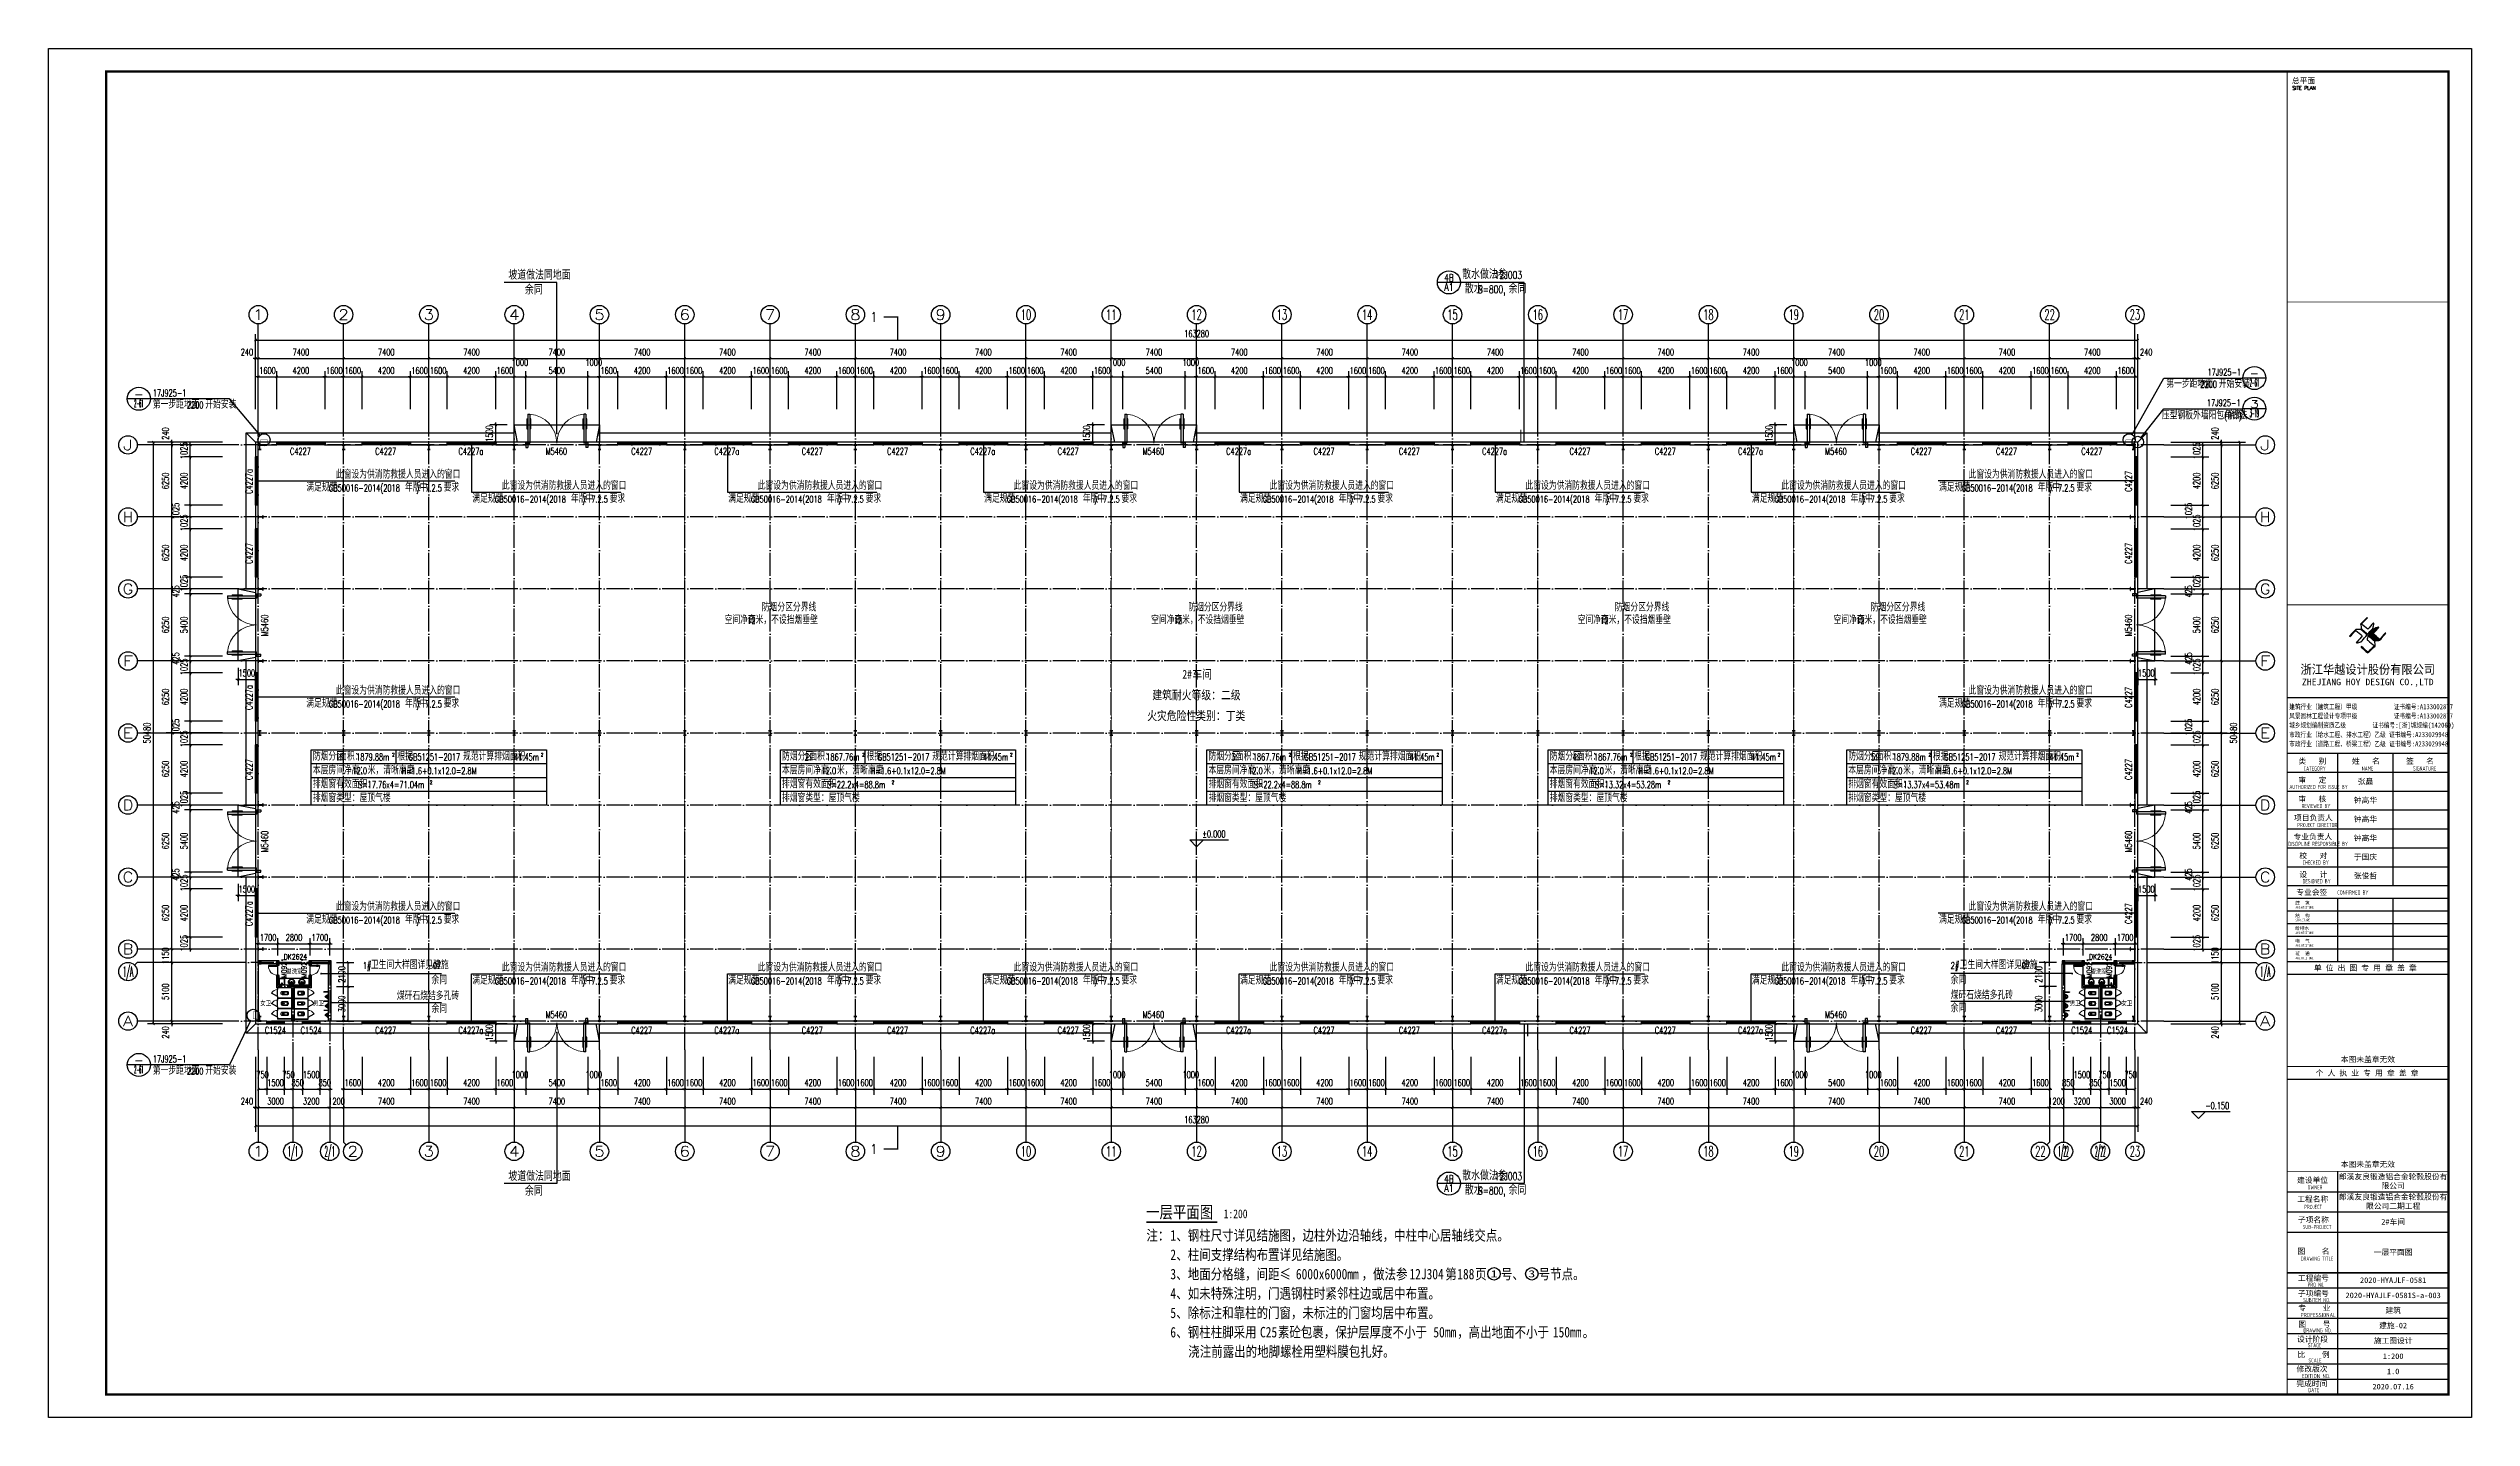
# Model space of a CAD drawing. Extents: x 13898408 to 14113608, y -853943 to -68012.
# Drawn here: x 13898408 to 14108608, y -324043 to -205243 of the extents above; entities that cross this region are included whole.
import ezdxf
from ezdxf.enums import TextEntityAlignment as Align

# ---------------------------------------------------------------- set-up
doc = ezdxf.new("R2010")
doc.units = 0
doc.header["$LTSCALE"] = 1000
doc.header["$MEASUREMENT"] = 0
doc.linetypes.add('DASH', pattern=[0.35, 0.25, -0.1])
doc.linetypes.add('DOTE', pattern=[2.42, 2, -0.2, 0.02, -0.2])
for name, color, linetype in [('AXIS', 3, 'Continuous'), ('AXIS_TEXT', 7, 'Continuous'), ('COLUMN', 2, 'Continuous'), ('DIM_ELEV', 3, 'Continuous'), ('DIM_IDEN', 3, 'Continuous'), ('DIM_LEAD', 3, 'Continuous'), ('DIM_SYMB', 3, 'Continuous'), ('DOTE', 1, 'DOTE'), ('LVTRY', 6, 'Continuous'), ('PUB_DIM', 3, 'Continuous'), ('PUB_HATCH', 8, 'Continuous'), ('PUB_TEXT', 7, 'Continuous'), ('PUB_TITLE', 4, 'Continuous'), ('PUB_WALL', 9, 'Continuous'), ('TK', 4, 'Continuous'), ('WALL', 9, 'Continuous'), ('WALL-PARAPET', 6, 'Continuous'), ('WINDOW', 4, 'Continuous'), ('WINDOW_TEXT', 7, 'Continuous')]:
    doc.layers.add(name, color=color, linetype=linetype)
doc.styles.add('-宋体', font='', dxfattribs={"width": 0.8})
doc.styles.add('_TCH_AXIS', font='COMPLEX', dxfattribs={"bigfont": 'GBCBIG'})
doc.styles.add('_TCH_DIM', font='SIMPLEX', dxfattribs={"bigfont": 'GBCBIG'})
doc.styles.add('_TCH_DIM_T3', font='SIMPLEX', dxfattribs={"width": 0.705882, "bigfont": 'GBCBIG'})
doc.styles.add('_TCH_LABEL', font='COMPLEX', dxfattribs={"bigfont": 'GBCBIG'})
doc.styles.add('_TCH_WINDOW', font='SIMPLEX', dxfattribs={"height": 3.5, "bigfont": 'GBCBIG'})
doc.styles.add('COMPLEX', font='COMPLEX')
doc.styles.add('HT', font='simhei.ttf', dxfattribs={"width": 0.8})
doc.styles.add('ROMANS', font='romans', dxfattribs={"width": 0.65, "height": 231.275})
doc.styles.add('TSSD_REIN', font='tssdeng.shx', dxfattribs={"width": 0.7, "bigfont": 'tssdchn.shx'})
doc.styles.add('YAYA', font='', dxfattribs={"width": 0.8, "height": 1})
doc.styles.add('图签宋体', font='', dxfattribs={"height": 300})
doc.styles.add('图签黑体', font='simhei.ttf', dxfattribs={"height": 550})
doc.styles.get('-宋体').set_extended_font_data('SimSun')
doc.styles.get('YAYA').set_extended_font_data('SimSun')
doc.styles.get('图签宋体').set_extended_font_data('NSimSun')
doc.dimstyles.new('_TCH_ARCH&&200', dxfattribs={"dimtxt": 595, "dimasz": 200, "dimexe": 500, "dimexo": 600, "dimgap": 252.5, "dimtad": 1, "dimdec": 0, "dimzin": 0, "dimdsep": 46, "dimtxsty": '_TCH_DIM_T3', "dimblk": 'ARCHTICK', "dimcen": 0.09, "dimclrt": 7, "dimazin": 2, "dimtfac": 1, "dimtdec": 0, "dimtix": 1, "dimtmove": 2, "dimatfit": 3, "dimfxl": 0, "dimtolj": 1, "dimtzin": 0, "dimarcsym": 0})

msp = doc.modelspace()

# ---------------------------------------------------------------- texts
at = {"layer": 'PUB_TEXT'}
for s, height, style, p in [('坡道做法同地面', 771.63, '_TCH_DIM', (13938305.4, -225303.1)), ('散水做法参', 771.63, '_TCH_DIM', (14021049.5, -225243.5)), ('余同', 771.63, '_TCH_DIM', (13939735.2, -226583.1)), ('散水', 771.63, '_TCH_DIM', (14021277, -226489.5)), ('余同', 771.63, '_TCH_DIM', (14025074.7, -226489.5)), ('第一步距地面', 675.18, '_TCH_DIM', (14082132, -234686.1)), ('开始安装', 675.18, '_TCH_DIM', (14086680.9, -234686.1)), ('第一步距地面', 675.18, '_TCH_DIM', (13907458.4, -236486.1)), ('开始安装', 675.18, '_TCH_DIM', (13912007.4, -236486.1)), ('压型钢板外墙阳包角做法', 675.177, '_TCH_LABEL', (14081748.2, -237421.9)), ('余同', 675.18, '_TCH_LABEL', (14087434.5, -237421.9)), ('满足规范', 675.18, '_TCH_DIM', (13920774.4, -243678.1)), ('此窗设为供消防救援人员进入的窗口', 675.177, '_TCH_DIM', (13923338.9, -242558.1)), ('年版', 675.18, '_TCH_DIM', (13929340.3, -243678.1)), ('中', 675.2, '_TCH_DIM', (13930603.3, -243678.1)), ('要求', 675.18, '_TCH_DIM', (13932694.8, -243678.1)), ('此窗设为供消防救援人员进入的窗口', 675.177, '_TCH_DIM', (13937738.9, -243533.1)), ('此窗设为供消防救援人员进入的窗口', 675.177, '_TCH_DIM', (13959938.9, -243533.1)), ('此窗设为供消防救援人员进入的窗口', 675.177, '_TCH_DIM', (13982138.9, -243533.1)), ('此窗设为供消防救援人员进入的窗口', 675.177, '_TCH_DIM', (14004338.9, -243533.1)), ('此窗设为供消防救援人员进入的窗口', 675.177, '_TCH_DIM', (14026538.9, -243533.1)), ('此窗设为供消防救援人员进入的窗口', 675.177, '_TCH_DIM', (14048738.9, -243533.1)), ('满足规范', 675.18, '_TCH_DIM', (14062412.6, -243678.1)), ('此窗设为供消防救援人员进入的窗口', 675.177, '_TCH_DIM', (14064977.1, -242558.1)), ('年版', 675.18, '_TCH_DIM', (14070978.6, -243678.1)), ('中', 675.2, '_TCH_DIM', (14072241.6, -243678.1)), ('要求', 675.18, '_TCH_DIM', (14074333.1, -243678.1)), ('满足规范', 675.18, '_TCH_DIM', (13935174.4, -244653.1)), ('年版', 675.18, '_TCH_DIM', (13943740.3, -244653.1)), ('中', 675.2, '_TCH_DIM', (13945003.3, -244653.1)), ('要求', 675.18, '_TCH_DIM', (13947094.8, -244653.1)), ('满足规范', 675.18, '_TCH_DIM', (13957374.4, -244653.1)), ('年版', 675.18, '_TCH_DIM', (13965940.3, -244653.1)), ('中', 675.2, '_TCH_DIM', (13967203.3, -244653.1)), ('要求', 675.18, '_TCH_DIM', (13969294.8, -244653.1)), ('满足规范', 675.18, '_TCH_DIM', (13979574.4, -244653.1)), ('年版', 675.18, '_TCH_DIM', (13988140.3, -244653.1)), ('中', 675.2, '_TCH_DIM', (13989403.3, -244653.1)), ('要求', 675.18, '_TCH_DIM', (13991494.8, -244653.1)), ('满足规范', 675.18, '_TCH_DIM', (14001774.4, -244653.1)), ('年版', 675.18, '_TCH_DIM', (14010340.3, -244653.1)), ('中', 675.2, '_TCH_DIM', (14011603.3, -244653.1)), ('要求', 675.18, '_TCH_DIM', (14013694.8, -244653.1)), ('满足规范', 675.18, '_TCH_DIM', (14023974.4, -244653.1)), ('年版', 675.18, '_TCH_DIM', (14032540.3, -244653.1)), ('中', 675.2, '_TCH_DIM', (14033803.3, -244653.1)), ('要求', 675.18, '_TCH_DIM', (14035894.8, -244653.1)), ('满足规范', 675.18, '_TCH_DIM', (14046174.4, -244653.1)), ('年版', 675.18, '_TCH_DIM', (14054740.3, -244653.1)), ('中', 675.2, '_TCH_DIM', (14056003.3, -244653.1)), ('要求', 675.18, '_TCH_DIM', (14058094.8, -244653.1)), ('防烟分区分界线', 675.18, '_TCH_DIM', (13960286.7, -254087.8)), ('防烟分区分界线', 675.18, '_TCH_DIM', (13997286.7, -254087.8)), ('防烟分区分界线', 675.18, '_TCH_DIM', (14034286.7, -254087.8)), ('防烟分区分界线', 675.18, '_TCH_DIM', (14056486.7, -254087.8)), ('空间净高', 675.18, '_TCH_DIM', (13957064.6, -255178)), ('米，不设挡烟垂壁', 675.18, '_TCH_DIM', (13959750.5, -255178)), ('空间净高', 675.18, '_TCH_DIM', (13994064.6, -255178)), ('米，不设挡烟垂壁', 675.18, '_TCH_DIM', (13996750.5, -255178)), ('空间净高', 675.18, '_TCH_DIM', (14031064.6, -255178)), ('米，不设挡烟垂壁', 675.18, '_TCH_DIM', (14033750.5, -255178)), ('空间净高', 675.18, '_TCH_DIM', (14053264.6, -255178)), ('米，不设挡烟垂壁', 675.18, '_TCH_DIM', (14055950.5, -255178)), ('此窗设为供消防救援人员进入的窗口', 675.177, '_TCH_DIM', (13923338.9, -261308.1)), ('此窗设为供消防救援人员进入的窗口', 675.177, '_TCH_DIM', (14064977.1, -261308.1)), ('满足规范', 675.18, '_TCH_DIM', (13920774.4, -262428.1)), ('年版', 675.18, '_TCH_DIM', (13929340.3, -262428.1)), ('中', 675.2, '_TCH_DIM', (13930603.3, -262428.1)), ('要求', 675.18, '_TCH_DIM', (13932694.8, -262428.1)), ('满足规范', 675.18, '_TCH_DIM', (14062412.6, -262428.1)), ('年版', 675.18, '_TCH_DIM', (14070978.6, -262428.1)), ('中', 675.2, '_TCH_DIM', (14072241.6, -262428.1)), ('要求', 675.18, '_TCH_DIM', (14074333.1, -262428.1)), ('防烟分区', 675.18, '_TCH_DIM', (13921341.3, -267026.4)), ('面积：', 675.18, '_TCH_DIM', (13923627.3, -267026.4)), ('根据', 675.18, '_TCH_DIM', (13928674.6, -267026.4)), ('规范计算排烟面积：', 675.18, '_TCH_DIM', (13934377.6, -267026.4)), ('防烟分区', 675.18, '_TCH_DIM', (13962041.3, -267026.4)), ('面积：', 675.18, '_TCH_DIM', (13964407.3, -267026.4)), ('根据', 675.18, '_TCH_DIM', (13969374.6, -267026.4)), ('规范计算排烟面积：', 675.18, '_TCH_DIM', (13975077.6, -267026.4)), ('防烟分区', 675.18, '_TCH_DIM', (13999041.3, -267026.4)), ('面积：', 675.18, '_TCH_DIM', (14001407.3, -267026.4)), ('根据', 675.18, '_TCH_DIM', (14006374.6, -267026.4)), ('规范计算排烟面积：', 675.18, '_TCH_DIM', (14012077.6, -267026.4)), ('防烟分区', 675.18, '_TCH_DIM', (14028641.3, -267026.4)), ('面积：', 675.18, '_TCH_DIM', (14031007.3, -267026.4)), ('根据', 675.18, '_TCH_DIM', (14035974.6, -267026.4)), ('规范计算排烟面积：', 675.18, '_TCH_DIM', (14041677.6, -267026.4)), ('防烟分区', 675.18, '_TCH_DIM', (14054541.3, -267026.4)), ('面积：', 675.18, '_TCH_DIM', (14056907.3, -267026.4)), ('根据', 675.18, '_TCH_DIM', (14061874.6, -267026.4)), ('规范计算排烟面积：', 675.18, '_TCH_DIM', (14067577.6, -267026.4)), ('本层房间净高：', 675.18, '_TCH_DIM', (13921341.3, -268226.4)), ('排烟窗有效面积：', 675.18, '_TCH_DIM', (13921341.3, -269426.4)), ('米，清晰高度', 675.18, '_TCH_DIM', (13926101.7, -268226.4)), ('本层房间净高：', 675.18, '_TCH_DIM', (13962041.3, -268226.4)), ('排烟窗有效面积：', 675.18, '_TCH_DIM', (13962041.3, -269426.4)), ('米，清晰高度', 675.18, '_TCH_DIM', (13966801.7, -268226.4)), ('本层房间净高：', 675.18, '_TCH_DIM', (13999041.3, -268226.4)), ('排烟窗有效面积：', 675.18, '_TCH_DIM', (13999041.3, -269426.4)), ('米，清晰高度', 675.18, '_TCH_DIM', (14003801.7, -268226.4)), ('本层房间净高：', 675.18, '_TCH_DIM', (14028641.3, -268226.4)), ('排烟窗有效面积：', 675.18, '_TCH_DIM', (14028641.3, -269426.4)), ('米，清晰高度', 675.18, '_TCH_DIM', (14033401.7, -268226.4)), ('本层房间净高：', 675.18, '_TCH_DIM', (14054541.3, -268226.4)), ('排烟窗有效面积：', 675.18, '_TCH_DIM', (14054541.3, -269426.4)), ('米，清晰高度', 675.18, '_TCH_DIM', (14059301.7, -268226.4)), ('排烟窗类型：屋顶气楼', 675.18, '_TCH_DIM', (13921341.3, -270626.4)), ('排烟窗类型：屋顶气楼', 675.18, '_TCH_DIM', (13962041.3, -270626.4)), ('排烟窗类型：屋顶气楼', 675.18, '_TCH_DIM', (13999041.3, -270626.4)), ('排烟窗类型：屋顶气楼', 675.18, '_TCH_DIM', (14028641.3, -270626.4)), ('排烟窗类型：屋顶气楼', 675.18, '_TCH_DIM', (14054541.3, -270626.4)), ('此窗设为供消防救援人员进入的窗口', 675.177, '_TCH_DIM', (13923338.9, -280058.1)), ('此窗设为供消防救援人员进入的窗口', 675.177, '_TCH_DIM', (14064977.1, -280058.1)), ('满足规范', 675.18, '_TCH_DIM', (13920774.4, -281178.1)), ('年版', 675.18, '_TCH_DIM', (13929340.3, -281178.1)), ('中', 675.2, '_TCH_DIM', (13930603.3, -281178.1)), ('要求', 675.18, '_TCH_DIM', (13932694.8, -281178.1)), ('满足规范', 675.18, '_TCH_DIM', (14062412.6, -281178.1)), ('年版', 675.18, '_TCH_DIM', (14070978.6, -281178.1)), ('中', 675.2, '_TCH_DIM', (14072241.6, -281178.1)), ('要求', 675.18, '_TCH_DIM', (14074333.1, -281178.1)), ('卫生间大样图详见建施', 675.18, '_TCH_DIM', (13926374.8, -285114)), ('余同', 675.18, '_TCH_DIM', (13931633.3, -286432.3)), ('满足规范', 675.18, '_TCH_DIM', (13935174.4, -286453.1)), ('此窗设为供消防救援人员进入的窗口', 675.177, '_TCH_DIM', (13937738.9, -285333.1)), ('年版', 675.18, '_TCH_DIM', (13943740.3, -286453.1)), ('中', 675.2, '_TCH_DIM', (13945003.3, -286453.1)), ('要求', 675.18, '_TCH_DIM', (13947094.8, -286453.1)), ('满足规范', 675.18, '_TCH_DIM', (13957374.4, -286453.1)), ('此窗设为供消防救援人员进入的窗口', 675.177, '_TCH_DIM', (13959938.9, -285333.1)), ('年版', 675.18, '_TCH_DIM', (13965940.3, -286453.1)), ('中', 675.2, '_TCH_DIM', (13967203.3, -286453.1)), ('要求', 675.18, '_TCH_DIM', (13969294.8, -286453.1)), ('满足规范', 675.18, '_TCH_DIM', (13979574.4, -286453.1)), ('此窗设为供消防救援人员进入的窗口', 675.177, '_TCH_DIM', (13982138.9, -285333.1)), ('年版', 675.18, '_TCH_DIM', (13988140.3, -286453.1)), ('中', 675.2, '_TCH_DIM', (13989403.3, -286453.1)), ('要求', 675.18, '_TCH_DIM', (13991494.8, -286453.1)), ('满足规范', 675.18, '_TCH_DIM', (14001774.4, -286453.1)), ('此窗设为供消防救援人员进入的窗口', 675.177, '_TCH_DIM', (14004338.9, -285333.1)), ('年版', 675.18, '_TCH_DIM', (14010340.3, -286453.1)), ('中', 675.2, '_TCH_DIM', (14011603.3, -286453.1)), ('要求', 675.18, '_TCH_DIM', (14013694.8, -286453.1)), ('满足规范', 675.18, '_TCH_DIM', (14023974.4, -286453.1)), ('此窗设为供消防救援人员进入的窗口', 675.177, '_TCH_DIM', (14026538.9, -285333.1)), ('年版', 675.18, '_TCH_DIM', (14032540.3, -286453.1)), ('中', 675.2, '_TCH_DIM', (14033803.3, -286453.1)), ('要求', 675.18, '_TCH_DIM', (14035894.8, -286453.1)), ('满足规范', 675.18, '_TCH_DIM', (14046174.4, -286453.1)), ('此窗设为供消防救援人员进入的窗口', 675.177, '_TCH_DIM', (14048738.9, -285333.1)), ('年版', 675.18, '_TCH_DIM', (14054740.3, -286453.1)), ('中', 675.2, '_TCH_DIM', (14056003.3, -286453.1)), ('要求', 675.18, '_TCH_DIM', (14058094.8, -286453.1)), ('余同', 675.18, '_TCH_DIM', (14063426.2, -286432.3)), ('卫生间大样图详见建施', 675.18, '_TCH_DIM', (14064206.2, -285114)), ('煤矸石烧结多孔砖', 675.18, '_TCH_DIM', (13928632.3, -287808.2)), ('煤矸石烧结多孔砖', 675.18, '_TCH_DIM', (14063426.2, -287739.2)), ('余同', 675.18, '_TCH_DIM', (13931633.3, -288928.2)), ('余同', 675.18, '_TCH_DIM', (14063426.2, -288859.2)), ('第一步距地面', 675.18, '_TCH_DIM', (13907458.4, -294286.1)), ('开始安装', 675.18, '_TCH_DIM', (13912007.4, -294286.1)), ('坡道做法同地面', 771.63, '_TCH_DIM', (13938305.4, -303503.1)), ('散水做法参', 771.63, '_TCH_DIM', (14021049.5, -303443.5)), ('余同', 771.63, '_TCH_DIM', (13939735.2, -304783.1)), ('散水', 771.63, '_TCH_DIM', (14021277, -304689.5)), ('余同', 771.63, '_TCH_DIM', (14025074.7, -304689.5))]:
    msp.add_text(s, height=height, dxfattribs=dict(at, style=style)).set_placement(p)
for s, height, style, width, p, p2 in [('4B', 643.99, '_TCH_LABEL', 0.690789, (14019496.8, -225462.6), (14020301.8, -225462.6)), ('A1', 643.99, '_TCH_LABEL', 0.875, (14019496.8, -226267.6), (14020301.8, -226267.6)), ('-', 644, '_TCH_DIM', 1.458333, (13905845.9, -235562.6), (13906650.9, -235562.6)), ('2-61', 643.99, '_TCH_DIM', 0.369718, (14089365, -234567.6), (14090170, -234567.6)), ('-', 644, '_TCH_DIM', 1.458333, (14089365, -233762.6), (14090170, -233762.6)), ('2-61', 643.99, '_TCH_DIM', 0.369718, (13905845.9, -236367.6), (13906650.9, -236367.6)), ('3-19', 643.99, '_TCH_LABEL', 0.35473, (14089365, -237228), (14090170, -237228)), ('3', 644, '_TCH_LABEL', 1.875, (14089365, -236423.1), (14090170, -236423.1)), ('2-61', 643.99, '_TCH_DIM', 0.369718, (13905845.9, -294167.6), (13906650.9, -294167.6)), ('-', 644, '_TCH_DIM', 1.458333, (13905845.9, -293362.6), (13906650.9, -293362.6)), ('A1', 643.99, '_TCH_LABEL', 0.875, (14019496.8, -304467.6), (14020301.8, -304467.6)), ('4B', 643.99, '_TCH_LABEL', 0.690789, (14019496.8, -303662.6), (14020301.8, -303662.6)), ('1', 610.9, '-宋体', 1.757813, (14023505.5, -311874.1), (14024116.4, -311874.1)), ('3', 610.9, '-宋体', 1.757813, (14026779.4, -311874.1), (14027390.3, -311874.1))]:
    msp.add_text(s, height=height, dxfattribs=dict(at, style=style, width=width)).set_placement(p, p2, align=Align.FIT)
for s, height, style, width, p in [('12J003', 680, '_TCH_DIM', 0.705882, (14023858, -225243.5)), ('B=800,', 680, '_TCH_DIM', 0.705882, (14022400.4, -226489.5)), ('1', 850, '_TCH_LABEL', 0.705882, (13969745.7, -228968.1)), ('17J925-1', 595, '_TCH_DIM', 0.705882, (14085697.5, -233633.1)), ('17J925-1', 595, '_TCH_DIM', 0.705882, (13907458.4, -235433.1)), ('2200', 595, '_TCH_DIM', 0.705882, (14085080.9, -234686.1)), ('2200', 595, '_TCH_DIM', 0.705882, (13910407.4, -236486.1)), ('17J925-1', 595, '_TCH_LABEL', 0.705882, (14085657.5, -236293.6)), ('(', 595, '_TCH_LABEL', 0.705882, (14087154.5, -237421.9)), (')', 595, '_TCH_LABEL', 0.705882, (14088417.5, -237421.9)), ('GB50016-2014(2018', 595, '_TCH_DIM', 0.705882, (13922740.3, -243678.1)), (')', 595, '_TCH_DIM', 0.705882, (13930323.3, -243678.1)), ('7.2.5', 595, '_TCH_DIM', 0.705882, (13931094.8, -243678.1)), ('GB50016-2014(2018', 595, '_TCH_DIM', 0.705882, (14064378.6, -243678.1)), (')', 595, '_TCH_DIM', 0.705882, (14071961.6, -243678.1)), ('7.2.5', 595, '_TCH_DIM', 0.705882, (14072733.1, -243678.1)), ('GB50016-2014(2018', 595, '_TCH_DIM', 0.705882, (13937140.3, -244653.1)), (')', 595, '_TCH_DIM', 0.705882, (13944723.3, -244653.1)), ('7.2.5', 595, '_TCH_DIM', 0.705882, (13945494.8, -244653.1)), ('GB50016-2014(2018', 595, '_TCH_DIM', 0.705882, (13959340.3, -244653.1)), (')', 595, '_TCH_DIM', 0.705882, (13966923.3, -244653.1)), ('7.2.5', 595, '_TCH_DIM', 0.705882, (13967694.8, -244653.1)), ('GB50016-2014(2018', 595, '_TCH_DIM', 0.705882, (13981540.3, -244653.1)), (')', 595, '_TCH_DIM', 0.705882, (13989123.3, -244653.1)), ('7.2.5', 595, '_TCH_DIM', 0.705882, (13989894.8, -244653.1)), ('GB50016-2014(2018', 595, '_TCH_DIM', 0.705882, (14003740.3, -244653.1)), (')', 595, '_TCH_DIM', 0.705882, (14011323.3, -244653.1)), ('7.2.5', 595, '_TCH_DIM', 0.705882, (14012094.8, -244653.1)), ('GB50016-2014(2018', 595, '_TCH_DIM', 0.705882, (14025940.3, -244653.1)), (')', 595, '_TCH_DIM', 0.705882, (14033523.3, -244653.1)), ('7.2.5', 595, '_TCH_DIM', 0.705882, (14034294.8, -244653.1)), ('GB50016-2014(2018', 595, '_TCH_DIM', 0.705882, (14048140.3, -244653.1)), (')', 595, '_TCH_DIM', 0.705882, (14055723.3, -244653.1)), ('7.2.5', 595, '_TCH_DIM', 0.705882, (14056494.8, -244653.1)), ('12', 595, '_TCH_DIM', 0.705882, (13959030.5, -255178)), ('12', 595, '_TCH_DIM', 0.705882, (13996030.5, -255178)), ('12', 595, '_TCH_DIM', 0.705882, (14033030.5, -255178)), ('12', 595, '_TCH_DIM', 0.705882, (14055230.5, -255178)), ('2#', 759.49, 'YAYA', 0.8, (13996774.2, -259929.8)), ('车间', 759.49, 'YAYA', 0.8, (13997638.4, -259929.8)), ('GB50016-2014(2018', 595, '_TCH_DIM', 0.705882, (13922740.3, -262428.1)), (')', 595, '_TCH_DIM', 0.705882, (13930323.3, -262428.1)), ('7.2.5', 595, '_TCH_DIM', 0.705882, (13931094.8, -262428.1)), ('火灾危险性类别：丁类', 759.49, 'YAYA', 0.8, (13993726.1, -263529.8)), ('建筑耐火等级：二级', 759.49, 'YAYA', 0.8, (13994168.3, -261729.8)), ('GB50016-2014(2018', 595, '_TCH_DIM', 0.705882, (14064378.6, -262428.1)), (')', 595, '_TCH_DIM', 0.705882, (14071961.6, -262428.1)), ('7.2.5', 595, '_TCH_DIM', 0.705882, (14072733.1, -262428.1)), ('1', 595, '_TCH_DIM', 0.705882, (13923307.3, -267026.4)), ('1879.88m', 595, '_TCH_DIM', 0.705882, (13925101.7, -267026.4)), ('2', 297.5, '_TCH_DIM', 0.705882, (13928221.7, -266676.4)), ('GB51251-2017', 595, '_TCH_DIM', 0.705882, (13929657.6, -267026.4)), ('41.45m', 595, '_TCH_DIM', 0.705882, (13938801, -267026.4)), ('2', 297.5, '_TCH_DIM', 0.705882, (13941121, -266676.4)), ('2', 595, '_TCH_DIM', 0.705882, (13964007.3, -267026.4)), ('1867.76m', 595, '_TCH_DIM', 0.705882, (13965881.7, -267026.4)), ('2', 297.5, '_TCH_DIM', 0.705882, (13969001.7, -266676.4)), ('GB51251-2017', 595, '_TCH_DIM', 0.705882, (13970357.6, -267026.4)), ('41.45m', 595, '_TCH_DIM', 0.705882, (13979501, -267026.4)), ('2', 297.5, '_TCH_DIM', 0.705882, (13981821, -266676.4)), ('3', 595, '_TCH_DIM', 0.705882, (14001007.3, -267026.4)), ('1867.76m', 595, '_TCH_DIM', 0.705882, (14002881.7, -267026.4)), ('2', 297.5, '_TCH_DIM', 0.705882, (14006001.7, -266676.4)), ('GB51251-2017', 595, '_TCH_DIM', 0.705882, (14007357.6, -267026.4)), ('41.45m', 595, '_TCH_DIM', 0.705882, (14016501, -267026.4)), ('2', 297.5, '_TCH_DIM', 0.705882, (14018821, -266676.4)), ('4', 595, '_TCH_DIM', 0.705882, (14030607.3, -267026.4)), ('1867.76m', 595, '_TCH_DIM', 0.705882, (14032481.7, -267026.4)), ('2', 297.5, '_TCH_DIM', 0.705882, (14035601.7, -266676.4)), ('GB51251-2017', 595, '_TCH_DIM', 0.705882, (14036957.6, -267026.4)), ('41.45m', 595, '_TCH_DIM', 0.705882, (14046101, -267026.4)), ('2', 297.5, '_TCH_DIM', 0.705882, (14048421, -266676.4)), ('5', 595, '_TCH_DIM', 0.705882, (14056507.3, -267026.4)), ('1879.88m', 595, '_TCH_DIM', 0.705882, (14058381.7, -267026.4)), ('2', 297.5, '_TCH_DIM', 0.705882, (14061501.7, -266676.4)), ('GB51251-2017', 595, '_TCH_DIM', 0.705882, (14062857.6, -267026.4)), ('41.45m', 595, '_TCH_DIM', 0.705882, (14072001, -267026.4)), ('2', 297.5, '_TCH_DIM', 0.705882, (14074321, -266676.4)), ('12.0', 595, '_TCH_DIM', 0.705882, (13924781.7, -268226.4)), ('S=17.76x4=71.04m', 595, '_TCH_DIM', 0.705882, (13925273.2, -269426.4)), ('H=1.6+0.1x12.0=2.8M', 595, '_TCH_DIM', 0.705882, (13929050.7, -268226.4)), ('2', 297.5, '_TCH_DIM', 0.705882, (13931493.2, -269076.4)), ('12.0', 595, '_TCH_DIM', 0.705882, (13965481.7, -268226.4)), ('S=22.2x4=88.8m', 595, '_TCH_DIM', 0.705882, (13965973.2, -269426.4)), ('H=1.6+0.1x12.0=2.8M', 595, '_TCH_DIM', 0.705882, (13969750.7, -268226.4)), ('2', 297.5, '_TCH_DIM', 0.705882, (13971553.2, -269076.4)), ('12.0', 595, '_TCH_DIM', 0.705882, (14002481.7, -268226.4)), ('S=22.2x4=88.8m', 595, '_TCH_DIM', 0.705882, (14002973.2, -269426.4)), ('H=1.6+0.1x12.0=2.8M', 595, '_TCH_DIM', 0.705882, (14006750.7, -268226.4)), ('2', 297.5, '_TCH_DIM', 0.705882, (14008553.2, -269076.4)), ('12.0', 595, '_TCH_DIM', 0.705882, (14032081.7, -268226.4)), ('S=13.32x4=53.28m', 595, '_TCH_DIM', 0.705882, (14032573.2, -269426.4)), ('H=1.6+0.1x12.0=2.8M', 595, '_TCH_DIM', 0.705882, (14036350.7, -268226.4)), ('2', 297.5, '_TCH_DIM', 0.705882, (14038873.2, -269076.4)), ('12.0', 595, '_TCH_DIM', 0.705882, (14057981.7, -268226.4)), ('S=13.37x4=53.48m', 595, '_TCH_DIM', 0.705882, (14058473.2, -269426.4)), ('H=1.6+0.1x12.0=2.8M', 595, '_TCH_DIM', 0.705882, (14062250.7, -268226.4)), ('2', 297.5, '_TCH_DIM', 0.705882, (14064773.2, -269076.4)), ('%%P0.000', 595, '_TCH_DIM', 0.705882, (13998508, -273704.4)), ('GB50016-2014(2018', 595, '_TCH_DIM', 0.705882, (13922740.3, -281178.1)), (')', 595, '_TCH_DIM', 0.705882, (13930323.3, -281178.1)), ('7.2.5', 595, '_TCH_DIM', 0.705882, (13931094.8, -281178.1)), ('GB50016-2014(2018', 595, '_TCH_DIM', 0.705882, (14064378.6, -281178.1)), (')', 595, '_TCH_DIM', 0.705882, (14071961.6, -281178.1)), ('7.2.5', 595, '_TCH_DIM', 0.705882, (14072733.1, -281178.1)), ('盥洗室', 425.32, 'YAYA', 0.8, (13919024.2, -285529.7)), ('1#', 595, '_TCH_DIM', 0.705882, (13925674.8, -285114)), ('-07', 595, '_TCH_DIM', 0.705882, (13931289.7, -285114)), ('GB50016-2014(2018', 595, '_TCH_DIM', 0.705882, (13937140.3, -286453.1)), (')', 595, '_TCH_DIM', 0.705882, (13944723.3, -286453.1)), ('7.2.5', 595, '_TCH_DIM', 0.705882, (13945494.8, -286453.1)), ('GB50016-2014(2018', 595, '_TCH_DIM', 0.705882, (13959340.3, -286453.1)), (')', 595, '_TCH_DIM', 0.705882, (13966923.3, -286453.1)), ('7.2.5', 595, '_TCH_DIM', 0.705882, (13967694.8, -286453.1)), ('GB50016-2014(2018', 595, '_TCH_DIM', 0.705882, (13981540.3, -286453.1)), (')', 595, '_TCH_DIM', 0.705882, (13989123.3, -286453.1)), ('7.2.5', 595, '_TCH_DIM', 0.705882, (13989894.8, -286453.1)), ('GB50016-2014(2018', 595, '_TCH_DIM', 0.705882, (14003740.3, -286453.1)), (')', 595, '_TCH_DIM', 0.705882, (14011323.3, -286453.1)), ('7.2.5', 595, '_TCH_DIM', 0.705882, (14012094.8, -286453.1)), ('GB50016-2014(2018', 595, '_TCH_DIM', 0.705882, (14025940.3, -286453.1)), (')', 595, '_TCH_DIM', 0.705882, (14033523.3, -286453.1)), ('7.2.5', 595, '_TCH_DIM', 0.705882, (14034294.8, -286453.1)), ('GB50016-2014(2018', 595, '_TCH_DIM', 0.705882, (14048140.3, -286453.1)), (')', 595, '_TCH_DIM', 0.705882, (14055723.3, -286453.1)), ('7.2.5', 595, '_TCH_DIM', 0.705882, (14056494.8, -286453.1)), ('2#', 595, '_TCH_DIM', 0.705882, (14063426.2, -285114)), ('-07', 595, '_TCH_DIM', 0.705882, (14069121.1, -285114)), ('盥洗室', 425.32, 'YAYA', 0.8, (14075547.1, -285529.7)), ('女卫', 425.32, 'YAYA', 0.8, (13916775.2, -288298.7)), ('男卫', 425.32, 'YAYA', 0.8, (13921357.8, -288298.7)), ('男卫', 425.32, 'YAYA', 0.8, (14073738.7, -288298.7)), ('女卫', 425.32, 'YAYA', 0.8, (14078231.4, -288298.7)), ('17J925-1', 595, '_TCH_DIM', 0.705882, (13907458.4, -293233.1)), ('2200', 595, '_TCH_DIM', 0.705882, (13910407.4, -294286.1)), ('-0.150', 595, '_TCH_DIM', 0.705882, (14085502.5, -297276.2)), ('1', 850, '_TCH_LABEL', 0.705882, (13969745.7, -301168.1)), ('B=800,', 680, '_TCH_DIM', 0.705882, (14022400.4, -304689.5)), ('12J003', 680, '_TCH_DIM', 0.705882, (14023858, -303443.5)), ('一层平面图', 1063.29, 'YAYA', 0.8, (13993639.3, -306743.1)), ('1:200', 759.49, 'YAYA', 0.8, (14000358.1, -306743.1)), ('注：', 911.39, '-宋体', 0.8, (13993657.5, -308688.6)), ('1', 911.4, '-宋体', 0.8, (13995731.4, -308688.6)), ('、钢柱尺寸详见结施图，边柱外边沿轴线，中柱中心居轴线交点。', 911.392, '-宋体', 0.8, (13996249.9, -308688.6)), ('2', 911.4, '-宋体', 0.8, (13995731.4, -310368.6)), ('、柱间支撑结构布置详见结施图。', 911.392, '-宋体', 0.8, (13996249.9, -310368.6)), ('、地面分格缝，间距≤', 911.39, '-宋体', 0.8, (13996249.9, -312048.6)), ('，做法参', 911.39, '-宋体', 0.8, (14012322.8, -312048.6)), ('第', 911.4, '-宋体', 0.8, (14019581.6, -312048.6)), ('页', 911.4, '-宋体', 0.8, (14022174, -312048.6)), ('号、', 911.39, '-宋体', 0.8, (14024410.9, -312048.6)), ('号节点。', 911.39, '-宋体', 0.8, (14027684.9, -312048.6)), ('4', 911.4, '-宋体', 0.8, (13995731.4, -313728.6)), ('3', 911.4, '-宋体', 0.8, (13995731.4, -312048.6)), ('、如未特殊注明，门遇钢柱时紧邻柱边或居中布置。', 911.392, '-宋体', 0.8, (13996249.9, -313728.6)), ('6000x6000mm', 911.392, '-宋体', 0.8, (14006619.5, -312048.6)), ('12J304', 911.39, '-宋体', 0.8, (14016470.7, -312048.6)), ('188', 911.39, '-宋体', 0.8, (14020618.5, -312048.6)), ('5', 911.4, '-宋体', 0.8, (13995731.4, -315408.6)), ('、除标注和靠柱的门窗，未标注的门窗均居中布置。', 911.392, '-宋体', 0.8, (13996249.9, -315408.6)), ('6', 911.4, '-宋体', 0.8, (13995731.4, -317088.6)), ('、钢柱柱脚采用', 911.39, '-宋体', 0.8, (13996249.9, -317088.6)), ('C25', 911.39, '-宋体', 0.8, (14003508.7, -317088.6)), ('素砼包裹，保护层厚度不小于', 911.392, '-宋体', 0.8, (14005064.1, -317088.6)), ('50mm', 911.39, '-宋体', 0.8, (14018544.6, -317088.6)), ('，高出地面不小于', 911.39, '-宋体', 0.8, (14020618.5, -317088.6)), ('150mm', 911.39, '-宋体', 0.8, (14028914.2, -317088.6)), ('。', 911.4, '-宋体', 0.8, (14031506.6, -317088.6)), ('浇注前露出的地脚螺栓用塑料膜包扎好。', 911.392, '-宋体', 0.8, (13997286.9, -318768.6))]:
    msp.add_text(s, height=height, dxfattribs=dict(at, style=style, width=width)).set_placement(p)
at = {"layer": 'WINDOW_TEXT', "style": '_TCH_WINDOW', "width": 0.705882}
for p in [(13918830.5, -284286.2), (14075430.5, -284286.2)]:
    msp.add_text('DK2624', height=446.25, dxfattribs=at).set_placement(p)

# ---------------------------------------------------------------- blocks, each defined once
blk = doc.blocks.new('A$C797E1D2B')
at = {"layer": 'COLUMN'}
h = blk.add_hatch(color=256, dxfattribs=at)
h.paths.add_polyline_path([(125, 400), (250, 400), (250, 388), (130, 388), (130, 200), (125, 200)])
h.paths.add_polyline_path([(0, 400), (125, 400), (125, 200), (120, 200), (120, 388), (0, 388)])
h.paths.add_polyline_path([(0, 12), (120, 12), (120, 200), (125, 200), (125, 0), (0, 0)])
h.paths.add_polyline_path([(125, 200), (130, 200), (130, 12), (250, 12), (250, 0), (125, 0)])
blk.add_lwpolyline([(250, 0), (250, 12), (130, 12), (130, 388), (250, 388), (250, 400), (0, 400), (0, 388), (120, 388), (120, 12), (0, 12), (0, 0)], close=True, dxfattribs=at)
blk = doc.blocks.new('A$C053D6479')
at = {"layer": 'PUB_TITLE'}
h = blk.add_hatch(color=256, dxfattribs=at)
h.dxf.hatch_style = 1
edge = h.paths.add_edge_path()
edge.add_spline(control_points=[(1026, 827), (1105, 920), (1188, 1008), (1266, 1102)], knot_values=[13, 13, 13, 13, 14, 14, 14, 14], degree=3, periodic=0)
edge.add_spline(control_points=[(1266, 1102), (1258, 1111), (1249, 1119), (1239, 1116)], knot_values=[12, 12, 12, 12, 13, 13, 13, 13], degree=3, periodic=0)
edge.add_spline(control_points=[(1239, 1116), (1210, 1107), (1179, 1092), (1144, 1077)], knot_values=[11, 11, 11, 11, 12, 12, 12, 12], degree=3, periodic=0)
edge.add_spline(control_points=[(1144, 1077), (1109, 1063), (1069, 1053), (1047, 1038)], knot_values=[10, 10, 10, 10, 11, 11, 11, 11], degree=3, periodic=0)
edge.add_spline(control_points=[(1047, 1038), (1028, 1026), (1007, 992), (991, 972)], knot_values=[9, 9, 9, 9, 10, 10, 10, 10], degree=3, periodic=0)
edge.add_spline(control_points=[(991, 972), (942, 913), (899, 868), (849, 810)], knot_values=[8, 8, 8, 8, 9, 9, 9, 9], degree=3, periodic=0)
edge.add_spline(control_points=[(849, 810), (842, 801), (822, 776), (822, 775)], knot_values=[7, 7, 7, 7, 8, 8, 8, 8], degree=3, periodic=0)
edge.add_spline(control_points=[(822, 775), (823, 771), (848, 752), (859, 744)], knot_values=[6, 6, 6, 6, 7, 7, 7, 7], degree=3, periodic=0)
edge.add_spline(control_points=[(859, 744), (949, 670), (1035, 592), (1122, 521)], knot_values=[5, 5, 5, 5, 6, 6, 6, 6], degree=3, periodic=0)
edge.add_spline(control_points=[(1122, 521), (1153, 527), (1185, 530), (1217, 533)], knot_values=[4, 4, 4, 4, 5, 5, 5, 5], degree=3, periodic=0)
edge.add_spline(control_points=[(1217, 533), (1246, 535), (1293, 532), (1316, 542)], knot_values=[3, 3, 3, 3, 4, 4, 4, 4], degree=3, periodic=0)
edge.add_spline(control_points=[(1316, 542), (1327, 547), (1338, 565), (1349, 579)], knot_values=[2, 2, 2, 2, 3, 3, 3, 3], degree=3, periodic=0)
edge.add_spline(control_points=[(1349, 579), (1423, 670), (1507, 759), (1572, 848)], knot_values=[1, 1, 1, 1, 2, 2, 2, 2], degree=3, periodic=0)
edge.add_spline(control_points=[(1572, 848), (1564, 852), (1561, 861), (1551, 862)], knot_values=[0, 0, 0, 0, 1, 1, 1, 1], degree=3, periodic=0)
edge.add_spline(control_points=[(1551, 862), (1469, 769), (1393, 671), (1310, 579)], knot_values=[15, 15, 15, 15, 16, 16, 16, 16], degree=3, periodic=0)
edge.add_spline(control_points=[(1310, 579), (1216, 662), (1118, 742), (1026, 827)], knot_values=[14, 14, 14, 14, 15, 15, 15, 15], degree=3, periodic=0)
at = {"layer": 'TK'}
for points, knots in [([(1031, 1298), (1066, 1286), (1054, 1262), (1045, 1224), (1036, 1188), (1031, 1158), (1024, 1121), (1020, 1104), (1017, 1085), (1012, 1071), (1004, 1052), (976, 1026), (956, 1003), (906, 946), (866, 899), (814, 839), (806, 829), (789, 806), (787, 806), (777, 804), (728, 856), (719, 864), (651, 922), (580, 978), (514, 1036), (509, 1106), (488, 1176), (479, 1247), (570, 1343), (663, 1436), (758, 1526), (764, 1523), (768, 1518), (774, 1515), (693, 1422), (599, 1343), (520, 1249), (607, 1171), (698, 1096), (789, 1021), (874, 1109), (950, 1206), (1031, 1298)], [0, 0, 0, 0, 1, 1, 1, 2, 2, 2, 3, 3, 3, 4, 4, 4, 5, 5, 5, 6, 6, 6, 7, 7, 7, 8, 8, 8, 9, 9, 9, 10, 10, 10, 11, 11, 11, 12, 12, 12, 13, 13, 13, 14, 14, 14, 14]), ([(1551, 862), (1561, 861), (1564, 852), (1572, 848), (1507, 759), (1423, 670), (1349, 579), (1338, 565), (1327, 547), (1316, 542), (1293, 532), (1246, 535), (1217, 533), (1185, 530), (1153, 527), (1122, 521), (1035, 592), (949, 670), (859, 744), (848, 752), (823, 771), (822, 775), (822, 776), (842, 801), (849, 810), (899, 868), (942, 913), (991, 972), (1007, 992), (1028, 1026), (1047, 1038), (1069, 1053), (1109, 1063), (1144, 1077), (1179, 1092), (1210, 1107), (1239, 1116), (1249, 1119), (1258, 1111), (1266, 1102), (1188, 1008), (1105, 920), (1026, 827), (1118, 742), (1216, 662), (1310, 579), (1393, 671), (1469, 769), (1551, 862)], [0, 0, 0, 0, 1, 1, 1, 2, 2, 2, 3, 3, 3, 4, 4, 4, 5, 5, 5, 6, 6, 6, 7, 7, 7, 8, 8, 8, 9, 9, 9, 10, 10, 10, 11, 11, 11, 12, 12, 12, 13, 13, 13, 14, 14, 14, 15, 15, 15, 16, 16, 16, 16]), ([(555, 949), (624, 891), (699, 833), (760, 773), (689, 691), (614, 604), (539, 517), (529, 505), (516, 487), (506, 482), (492, 475), (469, 472), (452, 467), (416, 456), (383, 448), (342, 438), (323, 433), (297, 422), (293, 440), (291, 452), (313, 470), (322, 480), (400, 566), (477, 652), (553, 736), (460, 815), (366, 894), (270, 970), (183, 883), (101, 791), (16, 703), (-18, 714), (9, 735), (28, 755), (103, 838), (192, 930), (266, 1005), (319, 1009), (387, 1005), (442, 1007), (456, 1008), (472, 1011), (485, 1007), (507, 1000), (534, 967), (555, 949)], [0, 0, 0, 0, 1, 1, 1, 2, 2, 2, 3, 3, 3, 4, 4, 4, 5, 5, 5, 6, 6, 6, 7, 7, 7, 8, 8, 8, 9, 9, 9, 10, 10, 10, 11, 11, 11, 12, 12, 12, 13, 13, 13, 14, 14, 14, 15, 15, 15, 15]), ([(1097, 490), (1100, 425), (1106, 361), (1107, 294), (1018, 207), (925, 121), (830, 33), (818, 21), (800, 0), (787, 0), (768, -1), (725, 49), (712, 60), (662, 103), (616, 143), (568, 186), (545, 207), (518, 224), (499, 250), (501, 259), (511, 261), (516, 267), (609, 192), (696, 111), (785, 33), (883, 118), (977, 208), (1070, 298), (992, 373), (892, 456), (803, 534), (791, 544), (768, 561), (766, 569), (761, 588), (776, 634), (780, 655), (785, 690), (788, 721), (795, 746), (897, 661), (998, 576), (1097, 490)], [0, 0, 0, 0, 1, 1, 1, 2, 2, 2, 3, 3, 3, 4, 4, 4, 5, 5, 5, 6, 6, 6, 7, 7, 7, 8, 8, 8, 9, 9, 9, 10, 10, 10, 11, 11, 11, 12, 12, 12, 13, 13, 13, 14, 14, 14, 14])]:
    blk.add_open_spline(points, degree=3, knots=knots, dxfattribs=at)
blk = doc.blocks.new('GeYuanFrame_54710130', base_point=(20.1, 4.5))
at = {"layer": 'PUB_TITLE'}
for points in [[(1013.1, 235.3), (1013.1, 292.7)], [(1037.1, 235.3), (1037.1, 292.7)], [(1013.1, 202.3), (1013.1, 229.8)], [(1037.1, 202.3), (1037.1, 229.8)], [(1013.1, 14.5), (1013.1, 111.3)]]:
    blk.add_lwpolyline(points, dxfattribs=at)
at = {"layer": 'TK'}
for p, q in [((991.1, 316.9), (1061.1, 316.9)), ((991.1, 284.5), (1061.1, 284.5)), ((991.1, 276.3), (1061.1, 276.3)), ((991.1, 268.1), (1061.1, 268.1)), ((991.1, 259.9), (1061.1, 259.9)), ((991.1, 251.7), (1061.1, 251.7)), ((991.1, 243.5), (1061.1, 243.5)), ((991.1, 235.3), (1061.1, 235.3)), ((991.1, 235.3), (1061.1, 235.3)), ((991.1, 102.5), (1061.1, 102.5)), ((991.1, 93.7), (1061.1, 93.7)), ((991.1, 84.9), (1013.1, 84.9)), ((991.1, 84.9), (1061.1, 84.9)), ((991.1, 67.4), (1061.1, 67.4)), ((991.1, 67.3), (1061.1, 67.3)), ((991.1, 60.8), (1061.1, 60.8)), ((991.1, 54.2), (1061.1, 54.2)), ((991.1, 47.6), (1061.1, 47.6)), ((991.1, 41), (1061.1, 41)), ((991.1, 34.4), (1061.1, 34.4)), ((991.1, 27.8), (1061.1, 27.8)), ((991.1, 21.2), (1061.1, 21.2)), ((991.1, 14.5), (1061.1, 14.5))]:
    blk.add_line(p, q, dxfattribs=at)
blk.add_lwpolyline([(20.1, 4.5), (20.1, 598.5), (1071.1, 598.5), (1071.1, 4.5)], close=True, dxfattribs=at)
at = {"layer": 'TK', "const_width": 1}
blk.add_lwpolyline([(45.1, 588.5), (1061.1, 588.5), (1061.1, 14.5), (45.1, 14.5)], close=True, dxfattribs=at)
at = {"layer": 'TK'}
for points, const_width in [([(991.1, 588.5), (991.1, 14.5)], 0.4), ([(991.1, 488.5), (1061.1, 488.5)], 0.35), ([(991.1, 357.1), (1061.1, 357.1)], 0.35), ([(991.1, 292.7), (1061.1, 292.7)], 0.35), ([(991.1, 292.7), (1061.1, 292.7)], 0.35), ([(991.1, 235.3), (1061.1, 235.3)], 0.35), ([(991.1, 202.3), (1061.1, 202.3)], 0.35), ([(991.1, 156.8), (1061.1, 156.8)], 0.35), ([(991.1, 111.3), (1061.1, 111.3)], 0.35), ([(991.1, 67.4), (1061.1, 67.4)], 0.35)]:
    blk.add_lwpolyline(points, dxfattribs=dict(at, const_width=const_width))
for points in [[(991.1, 292.7), (1061.1, 292.7)], [(991.1, 235.3), (1061.1, 235.3)], [(991.1, 229.8), (1061.1, 229.8)], [(991.1, 224.3), (1061.1, 224.3)], [(991.1, 218.8), (1061.1, 218.8)], [(991.1, 213.3), (1061.1, 213.3)], [(991.1, 207.8), (1061.1, 207.8)], [(991.1, 202.3), (1061.1, 202.3)], [(991.1, 196.8), (1061.1, 196.8)], [(991.1, 151.3), (1061.1, 151.3)]]:
    blk.add_lwpolyline(points, dxfattribs=at)
at = {"layer": 'PUB_TITLE', "xscale": 0.01000000000021828, "yscale": 0.01000000000021828, "zscale": 0.01}
blk.add_blockref('A$C053D6479', (1018.2, 336.3), dxfattribs=at)
at = {"layer": 'TK', "style": '图签宋体'}
for s, height, p in [('总平面', 2.4, (993.2, 583.3)), ('类   别', 2.4, (996, 288.1)), ('姓   名', 2.4, (1019.2, 288.1)), ('签   名', 2.4, (1042.7, 288.1)), ('审   定', 2.4, (996, 279.9)), ('审   核', 2.4, (996, 271.7)), ('项目负责人', 2.4, (994.1, 263.5)), ('专业负责人', 2.4, (993.9, 255.3)), ('校   对', 2.4, (996.4, 247.1)), ('专业会签', 2.4, (995.1, 231.2)), ('设   计', 2.4, (996.4, 238.9)), ('建  筑', 1.44, (994.6, 227.1)), ('结  构', 1.44, (994.6, 221.6)), ('给排水', 1.44, (994.6, 216.1)), ('电  气', 1.44, (994.6, 210.6)), ('暖  通', 1.44, (994.6, 205.1)), ('单 位 出 图 专 用 章 盖 章', 2.4, (1002.7, 198.4)), ('本图未盖章无效', 2.4, (1014.4, 158.7)), ('个 人 执 业 专 用 章 盖 章', 2.4, (1003.5, 152.8)), ('本图未盖章无效', 2.4, (1014.4, 113.2)), ('建设单位', 2.4, (995.4, 106.3)), ('工程名称', 2.4, (995.5, 98.1)), ('子项名称', 2.4, (995.8, 89.1)), ('图    名', 2.4, (995.6, 75.5)), ('工程编号', 2.4, (995.8, 63.8)), ('子项编号', 2.4, (995.8, 57.2)), ('专    业', 2.4, (996, 50.9)), ('图    号', 2.4, (996, 43.8)), ('设计阶段', 2.4, (995.4, 37.3)), ('比    例', 2.4, (995.6, 30.6)), ('修改版次', 2.4, (995.2, 24.4)), ('完成时间', 2.4, (995.1, 18))]:
    blk.add_text(s, height=height, dxfattribs=at).set_placement(p)
at = {"layer": 'TK'}
for s, height, style, width, p in [('SITE PLAN', 1.7, 'ROMANS', 0.76, (993.4, 580.5)), ('建筑行业（建筑工程）甲级           证书编号:A133002877', 2.2, '-宋体', 0.8, (992, 311.8)), ('风景园林工程设计专项甲级           证书编号:A133002877', 2.2, '-宋体', 0.8, (992, 307.8)), ('城乡规划编制资质乙级        证书编号:[浙]城规编(142069)', 2.2, '-宋体', 0.8, (992, 303.8)), ('市政行业（给水工程、排水工程）乙级 证书编号:A233029948', 2.2, '-宋体', 0.8, (992, 299.7)), ('市政行业（道路工程、桥梁工程）乙级 证书编号:A233029948', 2.2, '-宋体', 0.8, (992, 295.7)), ('CATEGORY', 1.8, 'TSSD_REIN', 0.7, (998.3, 285.2)), ('NAME', 1.8, 'TSSD_REIN', 0.7, (1023.5, 285.2)), ('SIGNATURE', 1.8, 'TSSD_REIN', 0.7, (1045.7, 285.2)), ('AUTHORIZED FOR ISSUE BY', 1.8, 'TSSD_REIN', 0.7, (992.1, 277.2)), ('REVIEWED BY', 1.8, 'TSSD_REIN', 0.7, (997.4, 268.9)), ('DISCIPLINE RESPONSIBLE BY', 1.8, 'TSSD_REIN', 0.7, (991.6, 252.5)), ('PROJECT DIRECTOR', 1.8, 'TSSD_REIN', 0.7, (995.5, 260.7)), ('CHECKED BY', 1.8, 'TSSD_REIN', 0.7, (997.8, 244.4)), ('DESIGNED BY', 1.8, 'TSSD_REIN', 0.7, (997.8, 236.3)), ('CONFIRMED BY', 1.8, 'TSSD_REIN', 0.7, (1012.9, 231.4)), ('ARCHITECTURE', 1.08, 'TSSD_REIN', 0.7, (994.7, 225.3)), ('STRUCTURE', 1.08, 'TSSD_REIN', 0.7, (994.7, 219.8)), ('ARCHITECTURE', 1.08, 'TSSD_REIN', 0.7, (994.7, 214.3)), ('ARCHITECTURE', 1.08, 'TSSD_REIN', 0.7, (994.7, 208.8)), ('ARCHITECTURE', 1.08, 'TSSD_REIN', 0.7, (994.7, 203.3)), ('OWNER', 1.8, 'TSSD_REIN', 0.7, (1000, 103.5)), ('PROJECT', 1.8, 'TSSD_REIN', 0.7, (998.5, 95)), ('SUB-PROJECT', 1.8, 'TSSD_REIN', 0.7, (997.9, 86.3)), ('DRAWING TITLE', 1.8, 'TSSD_REIN', 0.7, (997, 72.5)), ('SUBITEM NO.', 1.8, 'TSSD_REIN', 0.7, (998.1, 54.6)), ('PRO N0.', 1.8, 'TSSD_REIN', 0.7, (1000, 61.2)), ('PROFESSIONAL', 1.8, 'TSSD_REIN', 0.8, (996.9, 48.1)), ('DRAWING NO.', 1.8, 'TSSD_REIN', 0.7, (998.2, 41.4)), ('STAGE', 1.8, 'TSSD_REIN', 0.7, (1000.1, 35)), ('EDITION NO.', 1.8, 'TSSD_REIN', 0.8, (997.5, 21.6)), ('SCALE', 1.8, 'TSSD_REIN', 0.7, (1000.4, 28.4)), ('DATE', 1.8, 'TSSD_REIN', 0.7, (1000.3, 15.5))]:
    blk.add_text(s, height=height, dxfattribs=dict(at, style=style, width=width)).set_placement(p)
for s, height, style, width, p in [('浙江华越设计股份有限公司', 3.96, 'HT', 0.9, (1026.1, 329.2)), ('ZHEJIANG HOY DESIGN CO.,LTD', 2.8, '图签黑体', 1.11, (1026.1, 323.3))]:
    blk.add_text(s, height=height, dxfattribs=dict(at, style=style, width=width)).set_placement(p, align=Align.MIDDLE)
at = {"layer": 'TK', "char_height": 2.4, "attachment_point": 5, "style": '图签宋体'}
for s, insert, width in [('钟高华', (1025.1, 272.2), 24), ('张矗', (1025.1, 280.4), 24), ('钟高华', (1025.1, 264), 24), ('钟高华', (1025.1, 255.8), 24), ('于国庆', (1025.1, 247.6), 24), ('张俊哲', (1025.1, 239.4), 24), ('郎溪友良锻造铝合金轮毂股份有限公司', (1037.1, 106.9), 48), ('郎溪友良锻造铝合金轮毂股份有限公司二期工程', (1037.1, 98.1), 48), ('2#车间', (1037.1, 89.3), 48), ('一层平面图', (1037.1, 76.1), 48), ('2020-HYAJLF-0581', (1037.1, 64.1), 48), ('2020-HYAJLF-0581S-a-003', (1037.1, 57.5), 48), ('建筑', (1037.1, 50.9), 48), ('建施-02', (1037.1, 44.3), 48), ('施工图设计', (1037.1, 37.7), 48), ('1:200', (1037.1, 31.1), 48), ('1.0', (1037.1, 24.5), 48), ('2020.07.16', (1037.1, 17.9), 48)]:
    blk.add_mtext(s, dxfattribs=dict(at, insert=insert, width=width))
blk = doc.blocks.new('_AXISO')
blk.add_circle((0, 0), 0.5)
at = {"layer": 'AXIS_TEXT', "style": 'COMPLEX', "width": 1.041667}
blk.add_attdef('A', text='', height=0.56, dxfattribs=at).set_placement((-0.25, -0.28), (0.25, -0.28), align=Align.FIT)
blk = doc.blocks.new('_ArchTick')
at = {"color": 0, "linetype": 'ByBlock', "const_width": 0.4}
blk.add_lwpolyline([(-0.5, -0.5), (0.5, 0.5)], dxfattribs=at)
blk = doc.blocks.new('*D58')
at = {"layer": 'AXIS', "color": 0, "lineweight": -2}
for p, q in [((13916368, -292743), (13916368, -299243)), ((14079648, -292743), (14079648, -299243)), ((13916368, -298743), (14079648, -298743))]:
    blk.add_line(p, q, dxfattribs=at)
at = {"layer": 'Defpoints', "color": 0}
for p in [(13916368, -292143), (14079648, -292143), (14079648, -298743)]:
    blk.add_point(p, dxfattribs=at)
at = {"layer": 'AXIS', "color": 0, "lineweight": -2, "xscale": 200, "yscale": 200, "zscale": 200, "rotation": 180}
blk.add_blockref('_ArchTick', (13916368, -298743), dxfattribs=at)
at = {"layer": 'AXIS', "color": 0, "lineweight": -2, "xscale": 200, "yscale": 200, "zscale": 200}
blk.add_blockref('_ArchTick', (14079648, -298743), dxfattribs=at)
at = {"layer": 'AXIS', "color": 7, "insert": (13998008, -298193), "char_height": 595, "attachment_point": 5, "style": '_TCH_DIM_T3'}
blk.add_mtext('\\A1;163280', dxfattribs=at)
blk = doc.blocks.new('*D59')
at = {"layer": 'AXIS', "color": 0, "lineweight": -2}
for p, q in [((13916368, -292743), (13916368, -297643)), ((13916608, -292743), (13916608, -297643)), ((13916368, -297143), (13916168, -297143)), ((13916368, -297143), (13916608, -297143)), ((13916608, -297143), (13916808, -297143))]:
    blk.add_line(p, q, dxfattribs=at)
at = {"layer": 'Defpoints', "color": 0}
for p in [(13916368, -292143), (13916608, -292143), (13916608, -297143)]:
    blk.add_point(p, dxfattribs=at)
at = {"layer": 'AXIS', "color": 0, "lineweight": -2, "xscale": 200, "yscale": 200, "zscale": 200}
blk.add_blockref('_ArchTick', (13916368, -297143), dxfattribs=at)
at = {"layer": 'AXIS', "color": 0, "lineweight": -2, "xscale": 200, "yscale": 200, "zscale": 200, "rotation": 180}
blk.add_blockref('_ArchTick', (13916608, -297143), dxfattribs=at)
at = {"layer": 'AXIS', "color": 7, "insert": (13915628, -296593), "char_height": 595, "attachment_point": 5, "style": '_TCH_DIM_T3'}
blk.add_mtext('\\A1;240', dxfattribs=at)
blk = doc.blocks.new('*D60')
at = {"layer": 'AXIS', "color": 0, "lineweight": -2}
for p, q in [((13916608, -292743), (13916608, -297643)), ((13919608, -292743), (13919608, -297643)), ((13916608, -297143), (13919608, -297143))]:
    blk.add_line(p, q, dxfattribs=at)
at = {"layer": 'Defpoints', "color": 0}
for p in [(13916608, -292143), (13919608, -292143), (13919608, -297143)]:
    blk.add_point(p, dxfattribs=at)
at = {"layer": 'AXIS', "color": 0, "lineweight": -2, "xscale": 200, "yscale": 200, "zscale": 200, "rotation": 180}
blk.add_blockref('_ArchTick', (13916608, -297143), dxfattribs=at)
at = {"layer": 'AXIS', "color": 0, "lineweight": -2, "xscale": 200, "yscale": 200, "zscale": 200}
blk.add_blockref('_ArchTick', (13919608, -297143), dxfattribs=at)
at = {"layer": 'AXIS', "color": 7, "insert": (13918108, -296593), "char_height": 595, "attachment_point": 5, "style": '_TCH_DIM_T3'}
blk.add_mtext('\\A1;3000', dxfattribs=at)
blk = doc.blocks.new('*D61')
at = {"layer": 'AXIS', "color": 0, "lineweight": -2}
for p, q in [((13919608, -292743), (13919608, -297643)), ((13922808, -292743), (13922808, -297643)), ((13919608, -297143), (13922808, -297143))]:
    blk.add_line(p, q, dxfattribs=at)
at = {"layer": 'Defpoints', "color": 0}
for p in [(13919608, -292143), (13922808, -292143), (13922808, -297143)]:
    blk.add_point(p, dxfattribs=at)
at = {"layer": 'AXIS', "color": 0, "lineweight": -2, "xscale": 200, "yscale": 200, "zscale": 200, "rotation": 180}
blk.add_blockref('_ArchTick', (13919608, -297143), dxfattribs=at)
at = {"layer": 'AXIS', "color": 0, "lineweight": -2, "xscale": 200, "yscale": 200, "zscale": 200}
blk.add_blockref('_ArchTick', (13922808, -297143), dxfattribs=at)
at = {"layer": 'AXIS', "color": 7, "insert": (13921208, -296593), "char_height": 595, "attachment_point": 5, "style": '_TCH_DIM_T3'}
blk.add_mtext('\\A1;3200', dxfattribs=at)
blk = doc.blocks.new('*D62')
at = {"layer": 'AXIS', "color": 0, "lineweight": -2}
for p, q in [((13922808, -292743), (13922808, -297643)), ((13924008, -292743), (13924008, -297643)), ((13922808, -297143), (13922608, -297143)), ((13922808, -297143), (13924008, -297143)), ((13924008, -297143), (13924208, -297143))]:
    blk.add_line(p, q, dxfattribs=at)
at = {"layer": 'Defpoints', "color": 0}
for p in [(13922808, -292143), (13924008, -292143), (13924008, -297143)]:
    blk.add_point(p, dxfattribs=at)
at = {"layer": 'AXIS', "color": 0, "lineweight": -2, "xscale": 200, "yscale": 200, "zscale": 200}
blk.add_blockref('_ArchTick', (13922808, -297143), dxfattribs=at)
at = {"layer": 'AXIS', "color": 0, "lineweight": -2, "xscale": 200, "yscale": 200, "zscale": 200, "rotation": 180}
blk.add_blockref('_ArchTick', (13924008, -297143), dxfattribs=at)
at = {"layer": 'AXIS', "color": 7, "insert": (13923408, -296593), "char_height": 595, "attachment_point": 5, "style": '_TCH_DIM_T3'}
blk.add_mtext('\\A1;1200', dxfattribs=at)
blk = doc.blocks.new('*D63')
at = {"layer": 'AXIS', "color": 0, "lineweight": -2}
for p, q in [((13924008, -292743), (13924008, -297643)), ((13931408, -292743), (13931408, -297643)), ((13924008, -297143), (13931408, -297143))]:
    blk.add_line(p, q, dxfattribs=at)
at = {"layer": 'Defpoints', "color": 0}
for p in [(13924008, -292143), (13931408, -292143), (13931408, -297143)]:
    blk.add_point(p, dxfattribs=at)
at = {"layer": 'AXIS', "color": 0, "lineweight": -2, "xscale": 200, "yscale": 200, "zscale": 200, "rotation": 180}
blk.add_blockref('_ArchTick', (13924008, -297143), dxfattribs=at)
at = {"layer": 'AXIS', "color": 0, "lineweight": -2, "xscale": 200, "yscale": 200, "zscale": 200}
blk.add_blockref('_ArchTick', (13931408, -297143), dxfattribs=at)
at = {"layer": 'AXIS', "color": 7, "insert": (13927708, -296593), "char_height": 595, "attachment_point": 5, "style": '_TCH_DIM_T3'}
blk.add_mtext('\\A1;7400', dxfattribs=at)
blk = doc.blocks.new('*D64')
at = {"layer": 'AXIS', "color": 0, "lineweight": -2}
for p, q in [((13931408, -292743), (13931408, -297643)), ((13938808, -292743), (13938808, -297643)), ((13931408, -297143), (13938808, -297143))]:
    blk.add_line(p, q, dxfattribs=at)
at = {"layer": 'Defpoints', "color": 0}
for p in [(13931408, -292143), (13938808, -292143), (13938808, -297143)]:
    blk.add_point(p, dxfattribs=at)
at = {"layer": 'AXIS', "color": 0, "lineweight": -2, "xscale": 200, "yscale": 200, "zscale": 200, "rotation": 180}
blk.add_blockref('_ArchTick', (13931408, -297143), dxfattribs=at)
at = {"layer": 'AXIS', "color": 0, "lineweight": -2, "xscale": 200, "yscale": 200, "zscale": 200}
blk.add_blockref('_ArchTick', (13938808, -297143), dxfattribs=at)
at = {"layer": 'AXIS', "color": 7, "insert": (13935108, -296593), "char_height": 595, "attachment_point": 5, "style": '_TCH_DIM_T3'}
blk.add_mtext('\\A1;7400', dxfattribs=at)
blk = doc.blocks.new('*D65')
at = {"layer": 'AXIS', "color": 0, "lineweight": -2}
for p, q in [((13938808, -292743), (13938808, -297643)), ((13946208, -292743), (13946208, -297643)), ((13938808, -297143), (13946208, -297143))]:
    blk.add_line(p, q, dxfattribs=at)
at = {"layer": 'Defpoints', "color": 0}
for p in [(13938808, -292143), (13946208, -292143), (13946208, -297143)]:
    blk.add_point(p, dxfattribs=at)
at = {"layer": 'AXIS', "color": 0, "lineweight": -2, "xscale": 200, "yscale": 200, "zscale": 200, "rotation": 180}
blk.add_blockref('_ArchTick', (13938808, -297143), dxfattribs=at)
at = {"layer": 'AXIS', "color": 0, "lineweight": -2, "xscale": 200, "yscale": 200, "zscale": 200}
blk.add_blockref('_ArchTick', (13946208, -297143), dxfattribs=at)
at = {"layer": 'AXIS', "color": 7, "insert": (13942508, -296593), "char_height": 595, "attachment_point": 5, "style": '_TCH_DIM_T3'}
blk.add_mtext('\\A1;7400', dxfattribs=at)
blk = doc.blocks.new('*D66')
at = {"layer": 'AXIS', "color": 0, "lineweight": -2}
for p, q in [((13946208, -292743), (13946208, -297643)), ((13953608, -292743), (13953608, -297643)), ((13946208, -297143), (13953608, -297143))]:
    blk.add_line(p, q, dxfattribs=at)
at = {"layer": 'Defpoints', "color": 0}
for p in [(13946208, -292143), (13953608, -292143), (13953608, -297143)]:
    blk.add_point(p, dxfattribs=at)
at = {"layer": 'AXIS', "color": 0, "lineweight": -2, "xscale": 200, "yscale": 200, "zscale": 200, "rotation": 180}
blk.add_blockref('_ArchTick', (13946208, -297143), dxfattribs=at)
at = {"layer": 'AXIS', "color": 0, "lineweight": -2, "xscale": 200, "yscale": 200, "zscale": 200}
blk.add_blockref('_ArchTick', (13953608, -297143), dxfattribs=at)
at = {"layer": 'AXIS', "color": 7, "insert": (13949908, -296593), "char_height": 595, "attachment_point": 5, "style": '_TCH_DIM_T3'}
blk.add_mtext('\\A1;7400', dxfattribs=at)
blk = doc.blocks.new('*D67')
at = {"layer": 'AXIS', "color": 0, "lineweight": -2}
for p, q in [((13953608, -292743), (13953608, -297643)), ((13961008, -292743), (13961008, -297643)), ((13953608, -297143), (13961008, -297143))]:
    blk.add_line(p, q, dxfattribs=at)
at = {"layer": 'Defpoints', "color": 0}
for p in [(13953608, -292143), (13961008, -292143), (13961008, -297143)]:
    blk.add_point(p, dxfattribs=at)
at = {"layer": 'AXIS', "color": 0, "lineweight": -2, "xscale": 200, "yscale": 200, "zscale": 200, "rotation": 180}
blk.add_blockref('_ArchTick', (13953608, -297143), dxfattribs=at)
at = {"layer": 'AXIS', "color": 0, "lineweight": -2, "xscale": 200, "yscale": 200, "zscale": 200}
blk.add_blockref('_ArchTick', (13961008, -297143), dxfattribs=at)
at = {"layer": 'AXIS', "color": 7, "insert": (13957308, -296593), "char_height": 595, "attachment_point": 5, "style": '_TCH_DIM_T3'}
blk.add_mtext('\\A1;7400', dxfattribs=at)
blk = doc.blocks.new('*D68')
at = {"layer": 'AXIS', "color": 0, "lineweight": -2}
for p, q in [((13961008, -292743), (13961008, -297643)), ((13968408, -292743), (13968408, -297643)), ((13961008, -297143), (13968408, -297143))]:
    blk.add_line(p, q, dxfattribs=at)
at = {"layer": 'Defpoints', "color": 0}
for p in [(13961008, -292143), (13968408, -292143), (13968408, -297143)]:
    blk.add_point(p, dxfattribs=at)
at = {"layer": 'AXIS', "color": 0, "lineweight": -2, "xscale": 200, "yscale": 200, "zscale": 200, "rotation": 180}
blk.add_blockref('_ArchTick', (13961008, -297143), dxfattribs=at)
at = {"layer": 'AXIS', "color": 0, "lineweight": -2, "xscale": 200, "yscale": 200, "zscale": 200}
blk.add_blockref('_ArchTick', (13968408, -297143), dxfattribs=at)
at = {"layer": 'AXIS', "color": 7, "insert": (13964708, -296593), "char_height": 595, "attachment_point": 5, "style": '_TCH_DIM_T3'}
blk.add_mtext('\\A1;7400', dxfattribs=at)
blk = doc.blocks.new('*D69')
at = {"layer": 'AXIS', "color": 0, "lineweight": -2}
for p, q in [((13968408, -292743), (13968408, -297643)), ((13975808, -292743), (13975808, -297643)), ((13968408, -297143), (13975808, -297143))]:
    blk.add_line(p, q, dxfattribs=at)
at = {"layer": 'Defpoints', "color": 0}
for p in [(13968408, -292143), (13975808, -292143), (13975808, -297143)]:
    blk.add_point(p, dxfattribs=at)
at = {"layer": 'AXIS', "color": 0, "lineweight": -2, "xscale": 200, "yscale": 200, "zscale": 200, "rotation": 180}
blk.add_blockref('_ArchTick', (13968408, -297143), dxfattribs=at)
at = {"layer": 'AXIS', "color": 0, "lineweight": -2, "xscale": 200, "yscale": 200, "zscale": 200}
blk.add_blockref('_ArchTick', (13975808, -297143), dxfattribs=at)
at = {"layer": 'AXIS', "color": 7, "insert": (13972108, -296593), "char_height": 595, "attachment_point": 5, "style": '_TCH_DIM_T3'}
blk.add_mtext('\\A1;7400', dxfattribs=at)
blk = doc.blocks.new('*D70')
at = {"layer": 'AXIS', "color": 0, "lineweight": -2}
for p, q in [((13975808, -292743), (13975808, -297643)), ((13983208, -292743), (13983208, -297643)), ((13975808, -297143), (13983208, -297143))]:
    blk.add_line(p, q, dxfattribs=at)
at = {"layer": 'Defpoints', "color": 0}
for p in [(13975808, -292143), (13983208, -292143), (13983208, -297143)]:
    blk.add_point(p, dxfattribs=at)
at = {"layer": 'AXIS', "color": 0, "lineweight": -2, "xscale": 200, "yscale": 200, "zscale": 200, "rotation": 180}
blk.add_blockref('_ArchTick', (13975808, -297143), dxfattribs=at)
at = {"layer": 'AXIS', "color": 0, "lineweight": -2, "xscale": 200, "yscale": 200, "zscale": 200}
blk.add_blockref('_ArchTick', (13983208, -297143), dxfattribs=at)
at = {"layer": 'AXIS', "color": 7, "insert": (13979508, -296593), "char_height": 595, "attachment_point": 5, "style": '_TCH_DIM_T3'}
blk.add_mtext('\\A1;7400', dxfattribs=at)
blk = doc.blocks.new('*D71')
at = {"layer": 'AXIS', "color": 0, "lineweight": -2}
for p, q in [((13983208, -292743), (13983208, -297643)), ((13990608, -292743), (13990608, -297643)), ((13983208, -297143), (13990608, -297143))]:
    blk.add_line(p, q, dxfattribs=at)
at = {"layer": 'Defpoints', "color": 0}
for p in [(13983208, -292143), (13990608, -292143), (13990608, -297143)]:
    blk.add_point(p, dxfattribs=at)
at = {"layer": 'AXIS', "color": 0, "lineweight": -2, "xscale": 200, "yscale": 200, "zscale": 200, "rotation": 180}
blk.add_blockref('_ArchTick', (13983208, -297143), dxfattribs=at)
at = {"layer": 'AXIS', "color": 0, "lineweight": -2, "xscale": 200, "yscale": 200, "zscale": 200}
blk.add_blockref('_ArchTick', (13990608, -297143), dxfattribs=at)
at = {"layer": 'AXIS', "color": 7, "insert": (13986908, -296593), "char_height": 595, "attachment_point": 5, "style": '_TCH_DIM_T3'}
blk.add_mtext('\\A1;7400', dxfattribs=at)
blk = doc.blocks.new('*D72')
at = {"layer": 'AXIS', "color": 0, "lineweight": -2}
for p, q in [((13990608, -292743), (13990608, -297643)), ((13998008, -292743), (13998008, -297643)), ((13990608, -297143), (13998008, -297143))]:
    blk.add_line(p, q, dxfattribs=at)
at = {"layer": 'Defpoints', "color": 0}
for p in [(13990608, -292143), (13998008, -292143), (13998008, -297143)]:
    blk.add_point(p, dxfattribs=at)
at = {"layer": 'AXIS', "color": 0, "lineweight": -2, "xscale": 200, "yscale": 200, "zscale": 200, "rotation": 180}
blk.add_blockref('_ArchTick', (13990608, -297143), dxfattribs=at)
at = {"layer": 'AXIS', "color": 0, "lineweight": -2, "xscale": 200, "yscale": 200, "zscale": 200}
blk.add_blockref('_ArchTick', (13998008, -297143), dxfattribs=at)
at = {"layer": 'AXIS', "color": 7, "insert": (13994308, -296593), "char_height": 595, "attachment_point": 5, "style": '_TCH_DIM_T3'}
blk.add_mtext('\\A1;7400', dxfattribs=at)
blk = doc.blocks.new('*D73')
at = {"layer": 'AXIS', "color": 0, "lineweight": -2}
for p, q in [((13998008, -292743), (13998008, -297643)), ((14005408, -292743), (14005408, -297643)), ((13998008, -297143), (14005408, -297143))]:
    blk.add_line(p, q, dxfattribs=at)
at = {"layer": 'Defpoints', "color": 0}
for p in [(13998008, -292143), (14005408, -292143), (14005408, -297143)]:
    blk.add_point(p, dxfattribs=at)
at = {"layer": 'AXIS', "color": 0, "lineweight": -2, "xscale": 200, "yscale": 200, "zscale": 200, "rotation": 180}
blk.add_blockref('_ArchTick', (13998008, -297143), dxfattribs=at)
at = {"layer": 'AXIS', "color": 0, "lineweight": -2, "xscale": 200, "yscale": 200, "zscale": 200}
blk.add_blockref('_ArchTick', (14005408, -297143), dxfattribs=at)
at = {"layer": 'AXIS', "color": 7, "insert": (14001708, -296593), "char_height": 595, "attachment_point": 5, "style": '_TCH_DIM_T3'}
blk.add_mtext('\\A1;7400', dxfattribs=at)
blk = doc.blocks.new('*D74')
at = {"layer": 'AXIS', "color": 0, "lineweight": -2}
for p, q in [((14005408, -292743), (14005408, -297643)), ((14012808, -292743), (14012808, -297643)), ((14005408, -297143), (14012808, -297143))]:
    blk.add_line(p, q, dxfattribs=at)
at = {"layer": 'Defpoints', "color": 0}
for p in [(14005408, -292143), (14012808, -292143), (14012808, -297143)]:
    blk.add_point(p, dxfattribs=at)
at = {"layer": 'AXIS', "color": 0, "lineweight": -2, "xscale": 200, "yscale": 200, "zscale": 200, "rotation": 180}
blk.add_blockref('_ArchTick', (14005408, -297143), dxfattribs=at)
at = {"layer": 'AXIS', "color": 0, "lineweight": -2, "xscale": 200, "yscale": 200, "zscale": 200}
blk.add_blockref('_ArchTick', (14012808, -297143), dxfattribs=at)
at = {"layer": 'AXIS', "color": 7, "insert": (14009108, -296593), "char_height": 595, "attachment_point": 5, "style": '_TCH_DIM_T3'}
blk.add_mtext('\\A1;7400', dxfattribs=at)
blk = doc.blocks.new('*D75')
at = {"layer": 'AXIS', "color": 0, "lineweight": -2}
for p, q in [((14012808, -292743), (14012808, -297643)), ((14020208, -292743), (14020208, -297643)), ((14012808, -297143), (14020208, -297143))]:
    blk.add_line(p, q, dxfattribs=at)
at = {"layer": 'Defpoints', "color": 0}
for p in [(14012808, -292143), (14020208, -292143), (14020208, -297143)]:
    blk.add_point(p, dxfattribs=at)
at = {"layer": 'AXIS', "color": 0, "lineweight": -2, "xscale": 200, "yscale": 200, "zscale": 200, "rotation": 180}
blk.add_blockref('_ArchTick', (14012808, -297143), dxfattribs=at)
at = {"layer": 'AXIS', "color": 0, "lineweight": -2, "xscale": 200, "yscale": 200, "zscale": 200}
blk.add_blockref('_ArchTick', (14020208, -297143), dxfattribs=at)
at = {"layer": 'AXIS', "color": 7, "insert": (14016508, -296593), "char_height": 595, "attachment_point": 5, "style": '_TCH_DIM_T3'}
blk.add_mtext('\\A1;7400', dxfattribs=at)
blk = doc.blocks.new('*D76')
at = {"layer": 'AXIS', "color": 0, "lineweight": -2}
for p, q in [((14020208, -292743), (14020208, -297643)), ((14027608, -292743), (14027608, -297643)), ((14020208, -297143), (14027608, -297143))]:
    blk.add_line(p, q, dxfattribs=at)
at = {"layer": 'Defpoints', "color": 0}
for p in [(14020208, -292143), (14027608, -292143), (14027608, -297143)]:
    blk.add_point(p, dxfattribs=at)
at = {"layer": 'AXIS', "color": 0, "lineweight": -2, "xscale": 200, "yscale": 200, "zscale": 200, "rotation": 180}
blk.add_blockref('_ArchTick', (14020208, -297143), dxfattribs=at)
at = {"layer": 'AXIS', "color": 0, "lineweight": -2, "xscale": 200, "yscale": 200, "zscale": 200}
blk.add_blockref('_ArchTick', (14027608, -297143), dxfattribs=at)
at = {"layer": 'AXIS', "color": 7, "insert": (14023908, -296593), "char_height": 595, "attachment_point": 5, "style": '_TCH_DIM_T3'}
blk.add_mtext('\\A1;7400', dxfattribs=at)
blk = doc.blocks.new('*D77')
at = {"layer": 'AXIS', "color": 0, "lineweight": -2}
for p, q in [((14027608, -292743), (14027608, -297643)), ((14035008, -292743), (14035008, -297643)), ((14027608, -297143), (14035008, -297143))]:
    blk.add_line(p, q, dxfattribs=at)
at = {"layer": 'Defpoints', "color": 0}
for p in [(14027608, -292143), (14035008, -292143), (14035008, -297143)]:
    blk.add_point(p, dxfattribs=at)
at = {"layer": 'AXIS', "color": 0, "lineweight": -2, "xscale": 200, "yscale": 200, "zscale": 200, "rotation": 180}
blk.add_blockref('_ArchTick', (14027608, -297143), dxfattribs=at)
at = {"layer": 'AXIS', "color": 0, "lineweight": -2, "xscale": 200, "yscale": 200, "zscale": 200}
blk.add_blockref('_ArchTick', (14035008, -297143), dxfattribs=at)
at = {"layer": 'AXIS', "color": 7, "insert": (14031308, -296593), "char_height": 595, "attachment_point": 5, "style": '_TCH_DIM_T3'}
blk.add_mtext('\\A1;7400', dxfattribs=at)
blk = doc.blocks.new('*D78')
at = {"layer": 'AXIS', "color": 0, "lineweight": -2}
for p, q in [((14035008, -292743), (14035008, -297643)), ((14042408, -292743), (14042408, -297643)), ((14035008, -297143), (14042408, -297143))]:
    blk.add_line(p, q, dxfattribs=at)
at = {"layer": 'Defpoints', "color": 0}
for p in [(14035008, -292143), (14042408, -292143), (14042408, -297143)]:
    blk.add_point(p, dxfattribs=at)
at = {"layer": 'AXIS', "color": 0, "lineweight": -2, "xscale": 200, "yscale": 200, "zscale": 200, "rotation": 180}
blk.add_blockref('_ArchTick', (14035008, -297143), dxfattribs=at)
at = {"layer": 'AXIS', "color": 0, "lineweight": -2, "xscale": 200, "yscale": 200, "zscale": 200}
blk.add_blockref('_ArchTick', (14042408, -297143), dxfattribs=at)
at = {"layer": 'AXIS', "color": 7, "insert": (14038708, -296593), "char_height": 595, "attachment_point": 5, "style": '_TCH_DIM_T3'}
blk.add_mtext('\\A1;7400', dxfattribs=at)
blk = doc.blocks.new('*D79')
at = {"layer": 'AXIS', "color": 0, "lineweight": -2}
for p, q in [((14042408, -292743), (14042408, -297643)), ((14049808, -292743), (14049808, -297643)), ((14042408, -297143), (14049808, -297143))]:
    blk.add_line(p, q, dxfattribs=at)
at = {"layer": 'Defpoints', "color": 0}
for p in [(14042408, -292143), (14049808, -292143), (14049808, -297143)]:
    blk.add_point(p, dxfattribs=at)
at = {"layer": 'AXIS', "color": 0, "lineweight": -2, "xscale": 200, "yscale": 200, "zscale": 200, "rotation": 180}
blk.add_blockref('_ArchTick', (14042408, -297143), dxfattribs=at)
at = {"layer": 'AXIS', "color": 0, "lineweight": -2, "xscale": 200, "yscale": 200, "zscale": 200}
blk.add_blockref('_ArchTick', (14049808, -297143), dxfattribs=at)
at = {"layer": 'AXIS', "color": 7, "insert": (14046108, -296593), "char_height": 595, "attachment_point": 5, "style": '_TCH_DIM_T3'}
blk.add_mtext('\\A1;7400', dxfattribs=at)
blk = doc.blocks.new('*D80')
at = {"layer": 'AXIS', "color": 0, "lineweight": -2}
for p, q in [((14049808, -292743), (14049808, -297643)), ((14057208, -292743), (14057208, -297643)), ((14049808, -297143), (14057208, -297143))]:
    blk.add_line(p, q, dxfattribs=at)
at = {"layer": 'Defpoints', "color": 0}
for p in [(14049808, -292143), (14057208, -292143), (14057208, -297143)]:
    blk.add_point(p, dxfattribs=at)
at = {"layer": 'AXIS', "color": 0, "lineweight": -2, "xscale": 200, "yscale": 200, "zscale": 200, "rotation": 180}
blk.add_blockref('_ArchTick', (14049808, -297143), dxfattribs=at)
at = {"layer": 'AXIS', "color": 0, "lineweight": -2, "xscale": 200, "yscale": 200, "zscale": 200}
blk.add_blockref('_ArchTick', (14057208, -297143), dxfattribs=at)
at = {"layer": 'AXIS', "color": 7, "insert": (14053508, -296593), "char_height": 595, "attachment_point": 5, "style": '_TCH_DIM_T3'}
blk.add_mtext('\\A1;7400', dxfattribs=at)
blk = doc.blocks.new('*D81')
at = {"layer": 'AXIS', "color": 0, "lineweight": -2}
for p, q in [((14057208, -292743), (14057208, -297643)), ((14064608, -292743), (14064608, -297643)), ((14057208, -297143), (14064608, -297143))]:
    blk.add_line(p, q, dxfattribs=at)
at = {"layer": 'Defpoints', "color": 0}
for p in [(14057208, -292143), (14064608, -292143), (14064608, -297143)]:
    blk.add_point(p, dxfattribs=at)
at = {"layer": 'AXIS', "color": 0, "lineweight": -2, "xscale": 200, "yscale": 200, "zscale": 200, "rotation": 180}
blk.add_blockref('_ArchTick', (14057208, -297143), dxfattribs=at)
at = {"layer": 'AXIS', "color": 0, "lineweight": -2, "xscale": 200, "yscale": 200, "zscale": 200}
blk.add_blockref('_ArchTick', (14064608, -297143), dxfattribs=at)
at = {"layer": 'AXIS', "color": 7, "insert": (14060908, -296593), "char_height": 595, "attachment_point": 5, "style": '_TCH_DIM_T3'}
blk.add_mtext('\\A1;7400', dxfattribs=at)
blk = doc.blocks.new('*D82')
at = {"layer": 'AXIS', "color": 0, "lineweight": -2}
for p, q in [((14064608, -292743), (14064608, -297643)), ((14072008, -292743), (14072008, -297643)), ((14064608, -297143), (14072008, -297143))]:
    blk.add_line(p, q, dxfattribs=at)
at = {"layer": 'Defpoints', "color": 0}
for p in [(14064608, -292143), (14072008, -292143), (14072008, -297143)]:
    blk.add_point(p, dxfattribs=at)
at = {"layer": 'AXIS', "color": 0, "lineweight": -2, "xscale": 200, "yscale": 200, "zscale": 200, "rotation": 180}
blk.add_blockref('_ArchTick', (14064608, -297143), dxfattribs=at)
at = {"layer": 'AXIS', "color": 0, "lineweight": -2, "xscale": 200, "yscale": 200, "zscale": 200}
blk.add_blockref('_ArchTick', (14072008, -297143), dxfattribs=at)
at = {"layer": 'AXIS', "color": 7, "insert": (14068308, -296593), "char_height": 595, "attachment_point": 5, "style": '_TCH_DIM_T3'}
blk.add_mtext('\\A1;7400', dxfattribs=at)
blk = doc.blocks.new('*D83')
at = {"layer": 'AXIS', "color": 0, "lineweight": -2}
for p, q in [((14072008, -292743), (14072008, -297643)), ((14073208, -292743), (14073208, -297643)), ((14072008, -297143), (14071808, -297143)), ((14072008, -297143), (14073208, -297143)), ((14073208, -297143), (14073408, -297143))]:
    blk.add_line(p, q, dxfattribs=at)
at = {"layer": 'Defpoints', "color": 0}
for p in [(14072008, -292143), (14073208, -292143), (14073208, -297143)]:
    blk.add_point(p, dxfattribs=at)
at = {"layer": 'AXIS', "color": 0, "lineweight": -2, "xscale": 200, "yscale": 200, "zscale": 200}
blk.add_blockref('_ArchTick', (14072008, -297143), dxfattribs=at)
at = {"layer": 'AXIS', "color": 0, "lineweight": -2, "xscale": 200, "yscale": 200, "zscale": 200, "rotation": 180}
blk.add_blockref('_ArchTick', (14073208, -297143), dxfattribs=at)
at = {"layer": 'AXIS', "color": 7, "insert": (14072608, -296593), "char_height": 595, "attachment_point": 5, "style": '_TCH_DIM_T3'}
blk.add_mtext('\\A1;1200', dxfattribs=at)
blk = doc.blocks.new('*D84')
at = {"layer": 'AXIS', "color": 0, "lineweight": -2}
for p, q in [((14073208, -292743), (14073208, -297643)), ((14076408, -292743), (14076408, -297643)), ((14073208, -297143), (14076408, -297143))]:
    blk.add_line(p, q, dxfattribs=at)
at = {"layer": 'Defpoints', "color": 0}
for p in [(14073208, -292143), (14076408, -292143), (14076408, -297143)]:
    blk.add_point(p, dxfattribs=at)
at = {"layer": 'AXIS', "color": 0, "lineweight": -2, "xscale": 200, "yscale": 200, "zscale": 200, "rotation": 180}
blk.add_blockref('_ArchTick', (14073208, -297143), dxfattribs=at)
at = {"layer": 'AXIS', "color": 0, "lineweight": -2, "xscale": 200, "yscale": 200, "zscale": 200}
blk.add_blockref('_ArchTick', (14076408, -297143), dxfattribs=at)
at = {"layer": 'AXIS', "color": 7, "insert": (14074808, -296593), "char_height": 595, "attachment_point": 5, "style": '_TCH_DIM_T3'}
blk.add_mtext('\\A1;3200', dxfattribs=at)
blk = doc.blocks.new('*D85')
at = {"layer": 'AXIS', "color": 0, "lineweight": -2}
for p, q in [((14076408, -292743), (14076408, -297643)), ((14079408, -292743), (14079408, -297643)), ((14076408, -297143), (14079408, -297143))]:
    blk.add_line(p, q, dxfattribs=at)
at = {"layer": 'Defpoints', "color": 0}
for p in [(14076408, -292143), (14079408, -292143), (14079408, -297143)]:
    blk.add_point(p, dxfattribs=at)
at = {"layer": 'AXIS', "color": 0, "lineweight": -2, "xscale": 200, "yscale": 200, "zscale": 200, "rotation": 180}
blk.add_blockref('_ArchTick', (14076408, -297143), dxfattribs=at)
at = {"layer": 'AXIS', "color": 0, "lineweight": -2, "xscale": 200, "yscale": 200, "zscale": 200}
blk.add_blockref('_ArchTick', (14079408, -297143), dxfattribs=at)
at = {"layer": 'AXIS', "color": 7, "insert": (14077908, -296593), "char_height": 595, "attachment_point": 5, "style": '_TCH_DIM_T3'}
blk.add_mtext('\\A1;3000', dxfattribs=at)
blk = doc.blocks.new('*D86')
at = {"layer": 'AXIS', "color": 0, "lineweight": -2}
for p, q in [((14079408, -292743), (14079408, -297643)), ((14079648, -292743), (14079648, -297643)), ((14079408, -297143), (14079208, -297143)), ((14079408, -297143), (14079648, -297143)), ((14079648, -297143), (14079848, -297143))]:
    blk.add_line(p, q, dxfattribs=at)
at = {"layer": 'Defpoints', "color": 0}
for p in [(14079408, -292143), (14079648, -292143), (14079648, -297143)]:
    blk.add_point(p, dxfattribs=at)
at = {"layer": 'AXIS', "color": 0, "lineweight": -2, "xscale": 200, "yscale": 200, "zscale": 200}
blk.add_blockref('_ArchTick', (14079408, -297143), dxfattribs=at)
at = {"layer": 'AXIS', "color": 0, "lineweight": -2, "xscale": 200, "yscale": 200, "zscale": 200, "rotation": 180}
blk.add_blockref('_ArchTick', (14079648, -297143), dxfattribs=at)
at = {"layer": 'AXIS', "color": 7, "insert": (14080388, -296593), "char_height": 595, "attachment_point": 5, "style": '_TCH_DIM_T3'}
blk.add_mtext('\\A1;240', dxfattribs=at)
blk = doc.blocks.new('*D87')
at = {"layer": 'AXIS', "color": 0, "lineweight": -2}
for p, q in [((13913508, -239403), (13907008, -239403)), ((13907508, -289883), (13907508, -239403)), ((13913508, -289883), (13907008, -289883))]:
    blk.add_line(p, q, dxfattribs=at)
at = {"layer": 'Defpoints', "color": 0}
for p in [(13907508, -239403), (13914108, -239403), (13914108, -289883)]:
    blk.add_point(p, dxfattribs=at)
at = {"layer": 'AXIS', "color": 0, "lineweight": -2, "xscale": 200, "yscale": 200, "zscale": 200}
for p, rotation in [((13907508, -239403), 90), ((13907508, -289883), 270)]:
    blk.add_blockref('_ArchTick', p, dxfattribs=dict(at, rotation=rotation))
at = {"layer": 'AXIS', "color": 7, "insert": (13906958, -264643), "char_height": 595, "attachment_point": 5, "rotation": 90, "style": '_TCH_DIM_T3'}
blk.add_mtext('\\A1;50480', dxfattribs=at)
blk = doc.blocks.new('*D88')
at = {"layer": 'AXIS', "color": 0, "lineweight": -2}
for p, q in [((13913508, -289643), (13908608, -289643)), ((13913508, -289883), (13908608, -289883)), ((13909108, -289643), (13909108, -289443)), ((13909108, -289883), (13909108, -289643)), ((13909108, -289883), (13909108, -290083))]:
    blk.add_line(p, q, dxfattribs=at)
at = {"layer": 'Defpoints', "color": 0}
for p in [(13909108, -289643), (13914108, -289643), (13914108, -289883)]:
    blk.add_point(p, dxfattribs=at)
at = {"layer": 'AXIS', "color": 0, "lineweight": -2, "xscale": 200, "yscale": 200, "zscale": 200}
for p, rotation in [((13909108, -289643), 270), ((13909108, -289883), 90)]:
    blk.add_blockref('_ArchTick', p, dxfattribs=dict(at, rotation=rotation))
at = {"layer": 'AXIS', "color": 7, "insert": (13908558, -290623), "char_height": 595, "attachment_point": 5, "rotation": 90, "style": '_TCH_DIM_T3'}
blk.add_mtext('\\A1;240', dxfattribs=at)
blk = doc.blocks.new('*D89')
at = {"layer": 'AXIS', "color": 0, "lineweight": -2}
for p, q in [((13913508, -284543), (13908608, -284543)), ((13909108, -289643), (13909108, -284543)), ((13913508, -289643), (13908608, -289643))]:
    blk.add_line(p, q, dxfattribs=at)
at = {"layer": 'Defpoints', "color": 0}
for p in [(13909108, -284543), (13914108, -284543), (13914108, -289643)]:
    blk.add_point(p, dxfattribs=at)
at = {"layer": 'AXIS', "color": 0, "lineweight": -2, "xscale": 200, "yscale": 200, "zscale": 200}
for p, rotation in [((13909108, -284543), 90), ((13909108, -289643), 270)]:
    blk.add_blockref('_ArchTick', p, dxfattribs=dict(at, rotation=rotation))
at = {"layer": 'AXIS', "color": 7, "insert": (13908558, -287093), "char_height": 595, "attachment_point": 5, "rotation": 90, "style": '_TCH_DIM_T3'}
blk.add_mtext('\\A1;5100', dxfattribs=at)
blk = doc.blocks.new('*D90')
at = {"layer": 'AXIS', "color": 0, "lineweight": -2}
for p, q in [((13913508, -283393), (13908608, -283393)), ((13909108, -283393), (13909108, -283193)), ((13909108, -284543), (13909108, -283393)), ((13913508, -284543), (13908608, -284543)), ((13909108, -284543), (13909108, -284743))]:
    blk.add_line(p, q, dxfattribs=at)
at = {"layer": 'Defpoints', "color": 0}
for p in [(13909108, -283393), (13914108, -283393), (13914108, -284543)]:
    blk.add_point(p, dxfattribs=at)
at = {"layer": 'AXIS', "color": 0, "lineweight": -2, "xscale": 200, "yscale": 200, "zscale": 200}
for p, rotation in [((13909108, -283393), 270), ((13909108, -284543), 90)]:
    blk.add_blockref('_ArchTick', p, dxfattribs=dict(at, rotation=rotation))
at = {"layer": 'AXIS', "color": 7, "insert": (13908558, -283968), "char_height": 595, "attachment_point": 5, "rotation": 90, "style": '_TCH_DIM_T3'}
blk.add_mtext('\\A1;1150', dxfattribs=at)
blk = doc.blocks.new('*D91')
at = {"layer": 'AXIS', "color": 0, "lineweight": -2}
for p, q in [((13913508, -277143), (13908608, -277143)), ((13909108, -283393), (13909108, -277143)), ((13913508, -283393), (13908608, -283393))]:
    blk.add_line(p, q, dxfattribs=at)
at = {"layer": 'Defpoints', "color": 0}
for p in [(13909108, -277143), (13914108, -277143), (13914108, -283393)]:
    blk.add_point(p, dxfattribs=at)
at = {"layer": 'AXIS', "color": 0, "lineweight": -2, "xscale": 200, "yscale": 200, "zscale": 200}
for p, rotation in [((13909108, -277143), 90), ((13909108, -283393), 270)]:
    blk.add_blockref('_ArchTick', p, dxfattribs=dict(at, rotation=rotation))
at = {"layer": 'AXIS', "color": 7, "insert": (13908558, -280268), "char_height": 595, "attachment_point": 5, "rotation": 90, "style": '_TCH_DIM_T3'}
blk.add_mtext('\\A1;6250', dxfattribs=at)
blk = doc.blocks.new('*D92')
at = {"layer": 'AXIS', "color": 0, "lineweight": -2}
for p, q in [((13913508, -270893), (13908608, -270893)), ((13909108, -277143), (13909108, -270893)), ((13913508, -277143), (13908608, -277143))]:
    blk.add_line(p, q, dxfattribs=at)
at = {"layer": 'Defpoints', "color": 0}
for p in [(13909108, -270893), (13914108, -270893), (13914108, -277143)]:
    blk.add_point(p, dxfattribs=at)
at = {"layer": 'AXIS', "color": 0, "lineweight": -2, "xscale": 200, "yscale": 200, "zscale": 200}
for p, rotation in [((13909108, -270893), 90), ((13909108, -277143), 270)]:
    blk.add_blockref('_ArchTick', p, dxfattribs=dict(at, rotation=rotation))
at = {"layer": 'AXIS', "color": 7, "insert": (13908558, -274018), "char_height": 595, "attachment_point": 5, "rotation": 90, "style": '_TCH_DIM_T3'}
blk.add_mtext('\\A1;6250', dxfattribs=at)
blk = doc.blocks.new('*D93')
at = {"layer": 'AXIS', "color": 0, "lineweight": -2}
for p, q in [((13913508, -264643), (13908608, -264643)), ((13909108, -270893), (13909108, -264643)), ((13913508, -270893), (13908608, -270893))]:
    blk.add_line(p, q, dxfattribs=at)
at = {"layer": 'Defpoints', "color": 0}
for p in [(13909108, -264643), (13914108, -264643), (13914108, -270893)]:
    blk.add_point(p, dxfattribs=at)
at = {"layer": 'AXIS', "color": 0, "lineweight": -2, "xscale": 200, "yscale": 200, "zscale": 200}
for p, rotation in [((13909108, -264643), 90), ((13909108, -270893), 270)]:
    blk.add_blockref('_ArchTick', p, dxfattribs=dict(at, rotation=rotation))
at = {"layer": 'AXIS', "color": 7, "insert": (13908558, -267768), "char_height": 595, "attachment_point": 5, "rotation": 90, "style": '_TCH_DIM_T3'}
blk.add_mtext('\\A1;6250', dxfattribs=at)
blk = doc.blocks.new('*D94')
at = {"layer": 'AXIS', "color": 0, "lineweight": -2}
for p, q in [((13913508, -258393), (13908608, -258393)), ((13909108, -264643), (13909108, -258393)), ((13913508, -264643), (13908608, -264643))]:
    blk.add_line(p, q, dxfattribs=at)
at = {"layer": 'Defpoints', "color": 0}
for p in [(13909108, -258393), (13914108, -258393), (13914108, -264643)]:
    blk.add_point(p, dxfattribs=at)
at = {"layer": 'AXIS', "color": 0, "lineweight": -2, "xscale": 200, "yscale": 200, "zscale": 200}
for p, rotation in [((13909108, -258393), 90), ((13909108, -264643), 270)]:
    blk.add_blockref('_ArchTick', p, dxfattribs=dict(at, rotation=rotation))
at = {"layer": 'AXIS', "color": 7, "insert": (13908558, -261518), "char_height": 595, "attachment_point": 5, "rotation": 90, "style": '_TCH_DIM_T3'}
blk.add_mtext('\\A1;6250', dxfattribs=at)
blk = doc.blocks.new('*D95')
at = {"layer": 'AXIS', "color": 0, "lineweight": -2}
for p, q in [((13913508, -252143), (13908608, -252143)), ((13909108, -258393), (13909108, -252143)), ((13913508, -258393), (13908608, -258393))]:
    blk.add_line(p, q, dxfattribs=at)
at = {"layer": 'Defpoints', "color": 0}
for p in [(13909108, -252143), (13914108, -252143), (13914108, -258393)]:
    blk.add_point(p, dxfattribs=at)
at = {"layer": 'AXIS', "color": 0, "lineweight": -2, "xscale": 200, "yscale": 200, "zscale": 200}
for p, rotation in [((13909108, -252143), 90), ((13909108, -258393), 270)]:
    blk.add_blockref('_ArchTick', p, dxfattribs=dict(at, rotation=rotation))
at = {"layer": 'AXIS', "color": 7, "insert": (13908558, -255268), "char_height": 595, "attachment_point": 5, "rotation": 90, "style": '_TCH_DIM_T3'}
blk.add_mtext('\\A1;6250', dxfattribs=at)
blk = doc.blocks.new('*D96')
at = {"layer": 'AXIS', "color": 0, "lineweight": -2}
for p, q in [((13913508, -245893), (13908608, -245893)), ((13909108, -252143), (13909108, -245893)), ((13913508, -252143), (13908608, -252143))]:
    blk.add_line(p, q, dxfattribs=at)
at = {"layer": 'Defpoints', "color": 0}
for p in [(13909108, -245893), (13914108, -245893), (13914108, -252143)]:
    blk.add_point(p, dxfattribs=at)
at = {"layer": 'AXIS', "color": 0, "lineweight": -2, "xscale": 200, "yscale": 200, "zscale": 200}
for p, rotation in [((13909108, -245893), 90), ((13909108, -252143), 270)]:
    blk.add_blockref('_ArchTick', p, dxfattribs=dict(at, rotation=rotation))
at = {"layer": 'AXIS', "color": 7, "insert": (13908558, -249018), "char_height": 595, "attachment_point": 5, "rotation": 90, "style": '_TCH_DIM_T3'}
blk.add_mtext('\\A1;6250', dxfattribs=at)
blk = doc.blocks.new('*D97')
at = {"layer": 'AXIS', "color": 0, "lineweight": -2}
for p, q in [((13913508, -239643), (13908608, -239643)), ((13909108, -245893), (13909108, -239643)), ((13913508, -245893), (13908608, -245893))]:
    blk.add_line(p, q, dxfattribs=at)
at = {"layer": 'Defpoints', "color": 0}
for p in [(13909108, -239643), (13914108, -239643), (13914108, -245893)]:
    blk.add_point(p, dxfattribs=at)
at = {"layer": 'AXIS', "color": 0, "lineweight": -2, "xscale": 200, "yscale": 200, "zscale": 200}
for p, rotation in [((13909108, -239643), 90), ((13909108, -245893), 270)]:
    blk.add_blockref('_ArchTick', p, dxfattribs=dict(at, rotation=rotation))
at = {"layer": 'AXIS', "color": 7, "insert": (13908558, -242768), "char_height": 595, "attachment_point": 5, "rotation": 90, "style": '_TCH_DIM_T3'}
blk.add_mtext('\\A1;6250', dxfattribs=at)
blk = doc.blocks.new('*D98')
at = {"layer": 'AXIS', "color": 0, "lineweight": -2}
for p, q in [((13913508, -239403), (13908608, -239403)), ((13909108, -239403), (13909108, -239203)), ((13909108, -239643), (13909108, -239403)), ((13913508, -239643), (13908608, -239643)), ((13909108, -239643), (13909108, -239843))]:
    blk.add_line(p, q, dxfattribs=at)
at = {"layer": 'Defpoints', "color": 0}
for p in [(13909108, -239403), (13914108, -239403), (13914108, -239643)]:
    blk.add_point(p, dxfattribs=at)
at = {"layer": 'AXIS', "color": 0, "lineweight": -2, "xscale": 200, "yscale": 200, "zscale": 200}
for p, rotation in [((13909108, -239403), 270), ((13909108, -239643), 90)]:
    blk.add_blockref('_ArchTick', p, dxfattribs=dict(at, rotation=rotation))
at = {"layer": 'AXIS', "color": 7, "insert": (13908558, -238663), "char_height": 595, "attachment_point": 5, "rotation": 90, "style": '_TCH_DIM_T3'}
blk.add_mtext('\\A1;240', dxfattribs=at)
blk = doc.blocks.new('*D99')
at = {"layer": 'AXIS', "color": 0, "lineweight": -2}
for p, q in [((13916368, -236543), (13916368, -230043)), ((13916368, -230543), (14079648, -230543)), ((14079648, -236543), (14079648, -230043))]:
    blk.add_line(p, q, dxfattribs=at)
at = {"layer": 'Defpoints', "color": 0}
for p in [(14079648, -230543), (13916368, -237143), (14079648, -237143)]:
    blk.add_point(p, dxfattribs=at)
at = {"layer": 'AXIS', "color": 0, "lineweight": -2, "xscale": 200, "yscale": 200, "zscale": 200, "rotation": 180}
blk.add_blockref('_ArchTick', (13916368, -230543), dxfattribs=at)
at = {"layer": 'AXIS', "color": 0, "lineweight": -2, "xscale": 200, "yscale": 200, "zscale": 200}
blk.add_blockref('_ArchTick', (14079648, -230543), dxfattribs=at)
at = {"layer": 'AXIS', "color": 7, "insert": (13998008, -229993), "char_height": 595, "attachment_point": 5, "style": '_TCH_DIM_T3'}
blk.add_mtext('\\A1;163280', dxfattribs=at)
blk = doc.blocks.new('*D100')
at = {"layer": 'AXIS', "color": 0, "lineweight": -2}
for p, q in [((13916368, -232143), (13916168, -232143)), ((13916368, -236543), (13916368, -231643)), ((13916368, -232143), (13916608, -232143)), ((13916608, -236543), (13916608, -231643)), ((13916608, -232143), (13916808, -232143))]:
    blk.add_line(p, q, dxfattribs=at)
at = {"layer": 'Defpoints', "color": 0}
for p in [(13916608, -232143), (13916368, -237143), (13916608, -237143)]:
    blk.add_point(p, dxfattribs=at)
at = {"layer": 'AXIS', "color": 0, "lineweight": -2, "xscale": 200, "yscale": 200, "zscale": 200}
blk.add_blockref('_ArchTick', (13916368, -232143), dxfattribs=at)
at = {"layer": 'AXIS', "color": 0, "lineweight": -2, "xscale": 200, "yscale": 200, "zscale": 200, "rotation": 180}
blk.add_blockref('_ArchTick', (13916608, -232143), dxfattribs=at)
at = {"layer": 'AXIS', "color": 7, "insert": (13915628, -231593), "char_height": 595, "attachment_point": 5, "style": '_TCH_DIM_T3'}
blk.add_mtext('\\A1;240', dxfattribs=at)
blk = doc.blocks.new('*D101')
at = {"layer": 'AXIS', "color": 0, "lineweight": -2}
for p, q in [((13916608, -236543), (13916608, -231643)), ((13916608, -232143), (13924008, -232143)), ((13924008, -236543), (13924008, -231643))]:
    blk.add_line(p, q, dxfattribs=at)
at = {"layer": 'Defpoints', "color": 0}
for p in [(13924008, -232143), (13916608, -237143), (13924008, -237143)]:
    blk.add_point(p, dxfattribs=at)
at = {"layer": 'AXIS', "color": 0, "lineweight": -2, "xscale": 200, "yscale": 200, "zscale": 200, "rotation": 180}
blk.add_blockref('_ArchTick', (13916608, -232143), dxfattribs=at)
at = {"layer": 'AXIS', "color": 0, "lineweight": -2, "xscale": 200, "yscale": 200, "zscale": 200}
blk.add_blockref('_ArchTick', (13924008, -232143), dxfattribs=at)
at = {"layer": 'AXIS', "color": 7, "insert": (13920308, -231593), "char_height": 595, "attachment_point": 5, "style": '_TCH_DIM_T3'}
blk.add_mtext('\\A1;7400', dxfattribs=at)
blk = doc.blocks.new('*D102')
at = {"layer": 'AXIS', "color": 0, "lineweight": -2}
for p, q in [((13924008, -236543), (13924008, -231643)), ((13924008, -232143), (13931408, -232143)), ((13931408, -236543), (13931408, -231643))]:
    blk.add_line(p, q, dxfattribs=at)
at = {"layer": 'Defpoints', "color": 0}
for p in [(13931408, -232143), (13924008, -237143), (13931408, -237143)]:
    blk.add_point(p, dxfattribs=at)
at = {"layer": 'AXIS', "color": 0, "lineweight": -2, "xscale": 200, "yscale": 200, "zscale": 200, "rotation": 180}
blk.add_blockref('_ArchTick', (13924008, -232143), dxfattribs=at)
at = {"layer": 'AXIS', "color": 0, "lineweight": -2, "xscale": 200, "yscale": 200, "zscale": 200}
blk.add_blockref('_ArchTick', (13931408, -232143), dxfattribs=at)
at = {"layer": 'AXIS', "color": 7, "insert": (13927708, -231593), "char_height": 595, "attachment_point": 5, "style": '_TCH_DIM_T3'}
blk.add_mtext('\\A1;7400', dxfattribs=at)
blk = doc.blocks.new('*D103')
at = {"layer": 'AXIS', "color": 0, "lineweight": -2}
for p, q in [((13931408, -236543), (13931408, -231643)), ((13931408, -232143), (13938808, -232143)), ((13938808, -236543), (13938808, -231643))]:
    blk.add_line(p, q, dxfattribs=at)
at = {"layer": 'Defpoints', "color": 0}
for p in [(13938808, -232143), (13931408, -237143), (13938808, -237143)]:
    blk.add_point(p, dxfattribs=at)
at = {"layer": 'AXIS', "color": 0, "lineweight": -2, "xscale": 200, "yscale": 200, "zscale": 200, "rotation": 180}
blk.add_blockref('_ArchTick', (13931408, -232143), dxfattribs=at)
at = {"layer": 'AXIS', "color": 0, "lineweight": -2, "xscale": 200, "yscale": 200, "zscale": 200}
blk.add_blockref('_ArchTick', (13938808, -232143), dxfattribs=at)
at = {"layer": 'AXIS', "color": 7, "insert": (13935108, -231593), "char_height": 595, "attachment_point": 5, "style": '_TCH_DIM_T3'}
blk.add_mtext('\\A1;7400', dxfattribs=at)
blk = doc.blocks.new('*D104')
at = {"layer": 'AXIS', "color": 0, "lineweight": -2}
for p, q in [((13938808, -236543), (13938808, -231643)), ((13938808, -232143), (13946208, -232143)), ((13946208, -236543), (13946208, -231643))]:
    blk.add_line(p, q, dxfattribs=at)
at = {"layer": 'Defpoints', "color": 0}
for p in [(13946208, -232143), (13938808, -237143), (13946208, -237143)]:
    blk.add_point(p, dxfattribs=at)
at = {"layer": 'AXIS', "color": 0, "lineweight": -2, "xscale": 200, "yscale": 200, "zscale": 200, "rotation": 180}
blk.add_blockref('_ArchTick', (13938808, -232143), dxfattribs=at)
at = {"layer": 'AXIS', "color": 0, "lineweight": -2, "xscale": 200, "yscale": 200, "zscale": 200}
blk.add_blockref('_ArchTick', (13946208, -232143), dxfattribs=at)
at = {"layer": 'AXIS', "color": 7, "insert": (13942508, -231593), "char_height": 595, "attachment_point": 5, "style": '_TCH_DIM_T3'}
blk.add_mtext('\\A1;7400', dxfattribs=at)
blk = doc.blocks.new('*D105')
at = {"layer": 'AXIS', "color": 0, "lineweight": -2}
for p, q in [((13946208, -236543), (13946208, -231643)), ((13946208, -232143), (13953608, -232143)), ((13953608, -236543), (13953608, -231643))]:
    blk.add_line(p, q, dxfattribs=at)
at = {"layer": 'Defpoints', "color": 0}
for p in [(13953608, -232143), (13946208, -237143), (13953608, -237143)]:
    blk.add_point(p, dxfattribs=at)
at = {"layer": 'AXIS', "color": 0, "lineweight": -2, "xscale": 200, "yscale": 200, "zscale": 200, "rotation": 180}
blk.add_blockref('_ArchTick', (13946208, -232143), dxfattribs=at)
at = {"layer": 'AXIS', "color": 0, "lineweight": -2, "xscale": 200, "yscale": 200, "zscale": 200}
blk.add_blockref('_ArchTick', (13953608, -232143), dxfattribs=at)
at = {"layer": 'AXIS', "color": 7, "insert": (13949908, -231593), "char_height": 595, "attachment_point": 5, "style": '_TCH_DIM_T3'}
blk.add_mtext('\\A1;7400', dxfattribs=at)
blk = doc.blocks.new('*D106')
at = {"layer": 'AXIS', "color": 0, "lineweight": -2}
for p, q in [((13953608, -236543), (13953608, -231643)), ((13953608, -232143), (13961008, -232143)), ((13961008, -236543), (13961008, -231643))]:
    blk.add_line(p, q, dxfattribs=at)
at = {"layer": 'Defpoints', "color": 0}
for p in [(13961008, -232143), (13953608, -237143), (13961008, -237143)]:
    blk.add_point(p, dxfattribs=at)
at = {"layer": 'AXIS', "color": 0, "lineweight": -2, "xscale": 200, "yscale": 200, "zscale": 200, "rotation": 180}
blk.add_blockref('_ArchTick', (13953608, -232143), dxfattribs=at)
at = {"layer": 'AXIS', "color": 0, "lineweight": -2, "xscale": 200, "yscale": 200, "zscale": 200}
blk.add_blockref('_ArchTick', (13961008, -232143), dxfattribs=at)
at = {"layer": 'AXIS', "color": 7, "insert": (13957308, -231593), "char_height": 595, "attachment_point": 5, "style": '_TCH_DIM_T3'}
blk.add_mtext('\\A1;7400', dxfattribs=at)
blk = doc.blocks.new('*D107')
at = {"layer": 'AXIS', "color": 0, "lineweight": -2}
for p, q in [((13961008, -236543), (13961008, -231643)), ((13961008, -232143), (13968408, -232143)), ((13968408, -236543), (13968408, -231643))]:
    blk.add_line(p, q, dxfattribs=at)
at = {"layer": 'Defpoints', "color": 0}
for p in [(13968408, -232143), (13961008, -237143), (13968408, -237143)]:
    blk.add_point(p, dxfattribs=at)
at = {"layer": 'AXIS', "color": 0, "lineweight": -2, "xscale": 200, "yscale": 200, "zscale": 200, "rotation": 180}
blk.add_blockref('_ArchTick', (13961008, -232143), dxfattribs=at)
at = {"layer": 'AXIS', "color": 0, "lineweight": -2, "xscale": 200, "yscale": 200, "zscale": 200}
blk.add_blockref('_ArchTick', (13968408, -232143), dxfattribs=at)
at = {"layer": 'AXIS', "color": 7, "insert": (13964708, -231593), "char_height": 595, "attachment_point": 5, "style": '_TCH_DIM_T3'}
blk.add_mtext('\\A1;7400', dxfattribs=at)
blk = doc.blocks.new('*D108')
at = {"layer": 'AXIS', "color": 0, "lineweight": -2}
for p, q in [((13968408, -236543), (13968408, -231643)), ((13968408, -232143), (13975808, -232143)), ((13975808, -236543), (13975808, -231643))]:
    blk.add_line(p, q, dxfattribs=at)
at = {"layer": 'Defpoints', "color": 0}
for p in [(13975808, -232143), (13968408, -237143), (13975808, -237143)]:
    blk.add_point(p, dxfattribs=at)
at = {"layer": 'AXIS', "color": 0, "lineweight": -2, "xscale": 200, "yscale": 200, "zscale": 200, "rotation": 180}
blk.add_blockref('_ArchTick', (13968408, -232143), dxfattribs=at)
at = {"layer": 'AXIS', "color": 0, "lineweight": -2, "xscale": 200, "yscale": 200, "zscale": 200}
blk.add_blockref('_ArchTick', (13975808, -232143), dxfattribs=at)
at = {"layer": 'AXIS', "color": 7, "insert": (13972108, -231593), "char_height": 595, "attachment_point": 5, "style": '_TCH_DIM_T3'}
blk.add_mtext('\\A1;7400', dxfattribs=at)
blk = doc.blocks.new('*D109')
at = {"layer": 'AXIS', "color": 0, "lineweight": -2}
for p, q in [((13975808, -236543), (13975808, -231643)), ((13975808, -232143), (13983208, -232143)), ((13983208, -236543), (13983208, -231643))]:
    blk.add_line(p, q, dxfattribs=at)
at = {"layer": 'Defpoints', "color": 0}
for p in [(13983208, -232143), (13975808, -237143), (13983208, -237143)]:
    blk.add_point(p, dxfattribs=at)
at = {"layer": 'AXIS', "color": 0, "lineweight": -2, "xscale": 200, "yscale": 200, "zscale": 200, "rotation": 180}
blk.add_blockref('_ArchTick', (13975808, -232143), dxfattribs=at)
at = {"layer": 'AXIS', "color": 0, "lineweight": -2, "xscale": 200, "yscale": 200, "zscale": 200}
blk.add_blockref('_ArchTick', (13983208, -232143), dxfattribs=at)
at = {"layer": 'AXIS', "color": 7, "insert": (13979508, -231593), "char_height": 595, "attachment_point": 5, "style": '_TCH_DIM_T3'}
blk.add_mtext('\\A1;7400', dxfattribs=at)
blk = doc.blocks.new('*D110')
at = {"layer": 'AXIS', "color": 0, "lineweight": -2}
for p, q in [((13983208, -236543), (13983208, -231643)), ((13983208, -232143), (13990608, -232143)), ((13990608, -236543), (13990608, -231643))]:
    blk.add_line(p, q, dxfattribs=at)
at = {"layer": 'Defpoints', "color": 0}
for p in [(13990608, -232143), (13983208, -237143), (13990608, -237143)]:
    blk.add_point(p, dxfattribs=at)
at = {"layer": 'AXIS', "color": 0, "lineweight": -2, "xscale": 200, "yscale": 200, "zscale": 200, "rotation": 180}
blk.add_blockref('_ArchTick', (13983208, -232143), dxfattribs=at)
at = {"layer": 'AXIS', "color": 0, "lineweight": -2, "xscale": 200, "yscale": 200, "zscale": 200}
blk.add_blockref('_ArchTick', (13990608, -232143), dxfattribs=at)
at = {"layer": 'AXIS', "color": 7, "insert": (13986908, -231593), "char_height": 595, "attachment_point": 5, "style": '_TCH_DIM_T3'}
blk.add_mtext('\\A1;7400', dxfattribs=at)
blk = doc.blocks.new('*D111')
at = {"layer": 'AXIS', "color": 0, "lineweight": -2}
for p, q in [((13990608, -236543), (13990608, -231643)), ((13990608, -232143), (13998008, -232143)), ((13998008, -236543), (13998008, -231643))]:
    blk.add_line(p, q, dxfattribs=at)
at = {"layer": 'Defpoints', "color": 0}
for p in [(13998008, -232143), (13990608, -237143), (13998008, -237143)]:
    blk.add_point(p, dxfattribs=at)
at = {"layer": 'AXIS', "color": 0, "lineweight": -2, "xscale": 200, "yscale": 200, "zscale": 200, "rotation": 180}
blk.add_blockref('_ArchTick', (13990608, -232143), dxfattribs=at)
at = {"layer": 'AXIS', "color": 0, "lineweight": -2, "xscale": 200, "yscale": 200, "zscale": 200}
blk.add_blockref('_ArchTick', (13998008, -232143), dxfattribs=at)
at = {"layer": 'AXIS', "color": 7, "insert": (13994308, -231593), "char_height": 595, "attachment_point": 5, "style": '_TCH_DIM_T3'}
blk.add_mtext('\\A1;7400', dxfattribs=at)
blk = doc.blocks.new('*D112')
at = {"layer": 'AXIS', "color": 0, "lineweight": -2}
for p, q in [((13998008, -236543), (13998008, -231643)), ((13998008, -232143), (14005408, -232143)), ((14005408, -236543), (14005408, -231643))]:
    blk.add_line(p, q, dxfattribs=at)
at = {"layer": 'Defpoints', "color": 0}
for p in [(14005408, -232143), (13998008, -237143), (14005408, -237143)]:
    blk.add_point(p, dxfattribs=at)
at = {"layer": 'AXIS', "color": 0, "lineweight": -2, "xscale": 200, "yscale": 200, "zscale": 200, "rotation": 180}
blk.add_blockref('_ArchTick', (13998008, -232143), dxfattribs=at)
at = {"layer": 'AXIS', "color": 0, "lineweight": -2, "xscale": 200, "yscale": 200, "zscale": 200}
blk.add_blockref('_ArchTick', (14005408, -232143), dxfattribs=at)
at = {"layer": 'AXIS', "color": 7, "insert": (14001708, -231593), "char_height": 595, "attachment_point": 5, "style": '_TCH_DIM_T3'}
blk.add_mtext('\\A1;7400', dxfattribs=at)
blk = doc.blocks.new('*D113')
at = {"layer": 'AXIS', "color": 0, "lineweight": -2}
for p, q in [((14005408, -236543), (14005408, -231643)), ((14005408, -232143), (14012808, -232143)), ((14012808, -236543), (14012808, -231643))]:
    blk.add_line(p, q, dxfattribs=at)
at = {"layer": 'Defpoints', "color": 0}
for p in [(14012808, -232143), (14005408, -237143), (14012808, -237143)]:
    blk.add_point(p, dxfattribs=at)
at = {"layer": 'AXIS', "color": 0, "lineweight": -2, "xscale": 200, "yscale": 200, "zscale": 200, "rotation": 180}
blk.add_blockref('_ArchTick', (14005408, -232143), dxfattribs=at)
at = {"layer": 'AXIS', "color": 0, "lineweight": -2, "xscale": 200, "yscale": 200, "zscale": 200}
blk.add_blockref('_ArchTick', (14012808, -232143), dxfattribs=at)
at = {"layer": 'AXIS', "color": 7, "insert": (14009108, -231593), "char_height": 595, "attachment_point": 5, "style": '_TCH_DIM_T3'}
blk.add_mtext('\\A1;7400', dxfattribs=at)
blk = doc.blocks.new('*D114')
at = {"layer": 'AXIS', "color": 0, "lineweight": -2}
for p, q in [((14012808, -236543), (14012808, -231643)), ((14012808, -232143), (14020208, -232143)), ((14020208, -236543), (14020208, -231643))]:
    blk.add_line(p, q, dxfattribs=at)
at = {"layer": 'Defpoints', "color": 0}
for p in [(14020208, -232143), (14012808, -237143), (14020208, -237143)]:
    blk.add_point(p, dxfattribs=at)
at = {"layer": 'AXIS', "color": 0, "lineweight": -2, "xscale": 200, "yscale": 200, "zscale": 200, "rotation": 180}
blk.add_blockref('_ArchTick', (14012808, -232143), dxfattribs=at)
at = {"layer": 'AXIS', "color": 0, "lineweight": -2, "xscale": 200, "yscale": 200, "zscale": 200}
blk.add_blockref('_ArchTick', (14020208, -232143), dxfattribs=at)
at = {"layer": 'AXIS', "color": 7, "insert": (14016508, -231593), "char_height": 595, "attachment_point": 5, "style": '_TCH_DIM_T3'}
blk.add_mtext('\\A1;7400', dxfattribs=at)
blk = doc.blocks.new('*D115')
at = {"layer": 'AXIS', "color": 0, "lineweight": -2}
for p, q in [((14020208, -236543), (14020208, -231643)), ((14020208, -232143), (14027608, -232143)), ((14027608, -236543), (14027608, -231643))]:
    blk.add_line(p, q, dxfattribs=at)
at = {"layer": 'Defpoints', "color": 0}
for p in [(14027608, -232143), (14020208, -237143), (14027608, -237143)]:
    blk.add_point(p, dxfattribs=at)
at = {"layer": 'AXIS', "color": 0, "lineweight": -2, "xscale": 200, "yscale": 200, "zscale": 200, "rotation": 180}
blk.add_blockref('_ArchTick', (14020208, -232143), dxfattribs=at)
at = {"layer": 'AXIS', "color": 0, "lineweight": -2, "xscale": 200, "yscale": 200, "zscale": 200}
blk.add_blockref('_ArchTick', (14027608, -232143), dxfattribs=at)
at = {"layer": 'AXIS', "color": 7, "insert": (14023908, -231593), "char_height": 595, "attachment_point": 5, "style": '_TCH_DIM_T3'}
blk.add_mtext('\\A1;7400', dxfattribs=at)
blk = doc.blocks.new('*D116')
at = {"layer": 'AXIS', "color": 0, "lineweight": -2}
for p, q in [((14027608, -236543), (14027608, -231643)), ((14027608, -232143), (14035008, -232143)), ((14035008, -236543), (14035008, -231643))]:
    blk.add_line(p, q, dxfattribs=at)
at = {"layer": 'Defpoints', "color": 0}
for p in [(14035008, -232143), (14027608, -237143), (14035008, -237143)]:
    blk.add_point(p, dxfattribs=at)
at = {"layer": 'AXIS', "color": 0, "lineweight": -2, "xscale": 200, "yscale": 200, "zscale": 200, "rotation": 180}
blk.add_blockref('_ArchTick', (14027608, -232143), dxfattribs=at)
at = {"layer": 'AXIS', "color": 0, "lineweight": -2, "xscale": 200, "yscale": 200, "zscale": 200}
blk.add_blockref('_ArchTick', (14035008, -232143), dxfattribs=at)
at = {"layer": 'AXIS', "color": 7, "insert": (14031308, -231593), "char_height": 595, "attachment_point": 5, "style": '_TCH_DIM_T3'}
blk.add_mtext('\\A1;7400', dxfattribs=at)
blk = doc.blocks.new('*D117')
at = {"layer": 'AXIS', "color": 0, "lineweight": -2}
for p, q in [((14035008, -236543), (14035008, -231643)), ((14035008, -232143), (14042408, -232143)), ((14042408, -236543), (14042408, -231643))]:
    blk.add_line(p, q, dxfattribs=at)
at = {"layer": 'Defpoints', "color": 0}
for p in [(14042408, -232143), (14035008, -237143), (14042408, -237143)]:
    blk.add_point(p, dxfattribs=at)
at = {"layer": 'AXIS', "color": 0, "lineweight": -2, "xscale": 200, "yscale": 200, "zscale": 200, "rotation": 180}
blk.add_blockref('_ArchTick', (14035008, -232143), dxfattribs=at)
at = {"layer": 'AXIS', "color": 0, "lineweight": -2, "xscale": 200, "yscale": 200, "zscale": 200}
blk.add_blockref('_ArchTick', (14042408, -232143), dxfattribs=at)
at = {"layer": 'AXIS', "color": 7, "insert": (14038708, -231593), "char_height": 595, "attachment_point": 5, "style": '_TCH_DIM_T3'}
blk.add_mtext('\\A1;7400', dxfattribs=at)
blk = doc.blocks.new('*D118')
at = {"layer": 'AXIS', "color": 0, "lineweight": -2}
for p, q in [((14042408, -236543), (14042408, -231643)), ((14042408, -232143), (14049808, -232143)), ((14049808, -236543), (14049808, -231643))]:
    blk.add_line(p, q, dxfattribs=at)
at = {"layer": 'Defpoints', "color": 0}
for p in [(14049808, -232143), (14042408, -237143), (14049808, -237143)]:
    blk.add_point(p, dxfattribs=at)
at = {"layer": 'AXIS', "color": 0, "lineweight": -2, "xscale": 200, "yscale": 200, "zscale": 200, "rotation": 180}
blk.add_blockref('_ArchTick', (14042408, -232143), dxfattribs=at)
at = {"layer": 'AXIS', "color": 0, "lineweight": -2, "xscale": 200, "yscale": 200, "zscale": 200}
blk.add_blockref('_ArchTick', (14049808, -232143), dxfattribs=at)
at = {"layer": 'AXIS', "color": 7, "insert": (14046108, -231593), "char_height": 595, "attachment_point": 5, "style": '_TCH_DIM_T3'}
blk.add_mtext('\\A1;7400', dxfattribs=at)
blk = doc.blocks.new('*D119')
at = {"layer": 'AXIS', "color": 0, "lineweight": -2}
for p, q in [((14049808, -236543), (14049808, -231643)), ((14049808, -232143), (14057208, -232143)), ((14057208, -236543), (14057208, -231643))]:
    blk.add_line(p, q, dxfattribs=at)
at = {"layer": 'Defpoints', "color": 0}
for p in [(14057208, -232143), (14049808, -237143), (14057208, -237143)]:
    blk.add_point(p, dxfattribs=at)
at = {"layer": 'AXIS', "color": 0, "lineweight": -2, "xscale": 200, "yscale": 200, "zscale": 200, "rotation": 180}
blk.add_blockref('_ArchTick', (14049808, -232143), dxfattribs=at)
at = {"layer": 'AXIS', "color": 0, "lineweight": -2, "xscale": 200, "yscale": 200, "zscale": 200}
blk.add_blockref('_ArchTick', (14057208, -232143), dxfattribs=at)
at = {"layer": 'AXIS', "color": 7, "insert": (14053508, -231593), "char_height": 595, "attachment_point": 5, "style": '_TCH_DIM_T3'}
blk.add_mtext('\\A1;7400', dxfattribs=at)
blk = doc.blocks.new('*D120')
at = {"layer": 'AXIS', "color": 0, "lineweight": -2}
for p, q in [((14057208, -236543), (14057208, -231643)), ((14057208, -232143), (14064608, -232143)), ((14064608, -236543), (14064608, -231643))]:
    blk.add_line(p, q, dxfattribs=at)
at = {"layer": 'Defpoints', "color": 0}
for p in [(14064608, -232143), (14057208, -237143), (14064608, -237143)]:
    blk.add_point(p, dxfattribs=at)
at = {"layer": 'AXIS', "color": 0, "lineweight": -2, "xscale": 200, "yscale": 200, "zscale": 200, "rotation": 180}
blk.add_blockref('_ArchTick', (14057208, -232143), dxfattribs=at)
at = {"layer": 'AXIS', "color": 0, "lineweight": -2, "xscale": 200, "yscale": 200, "zscale": 200}
blk.add_blockref('_ArchTick', (14064608, -232143), dxfattribs=at)
at = {"layer": 'AXIS', "color": 7, "insert": (14060908, -231593), "char_height": 595, "attachment_point": 5, "style": '_TCH_DIM_T3'}
blk.add_mtext('\\A1;7400', dxfattribs=at)
blk = doc.blocks.new('*D121')
at = {"layer": 'AXIS', "color": 0, "lineweight": -2}
for p, q in [((14064608, -236543), (14064608, -231643)), ((14064608, -232143), (14072008, -232143)), ((14072008, -236543), (14072008, -231643))]:
    blk.add_line(p, q, dxfattribs=at)
at = {"layer": 'Defpoints', "color": 0}
for p in [(14072008, -232143), (14064608, -237143), (14072008, -237143)]:
    blk.add_point(p, dxfattribs=at)
at = {"layer": 'AXIS', "color": 0, "lineweight": -2, "xscale": 200, "yscale": 200, "zscale": 200, "rotation": 180}
blk.add_blockref('_ArchTick', (14064608, -232143), dxfattribs=at)
at = {"layer": 'AXIS', "color": 0, "lineweight": -2, "xscale": 200, "yscale": 200, "zscale": 200}
blk.add_blockref('_ArchTick', (14072008, -232143), dxfattribs=at)
at = {"layer": 'AXIS', "color": 7, "insert": (14068308, -231593), "char_height": 595, "attachment_point": 5, "style": '_TCH_DIM_T3'}
blk.add_mtext('\\A1;7400', dxfattribs=at)
blk = doc.blocks.new('*D122')
at = {"layer": 'AXIS', "color": 0, "lineweight": -2}
for p, q in [((14072008, -236543), (14072008, -231643)), ((14072008, -232143), (14079408, -232143)), ((14079408, -236543), (14079408, -231643))]:
    blk.add_line(p, q, dxfattribs=at)
at = {"layer": 'Defpoints', "color": 0}
for p in [(14079408, -232143), (14072008, -237143), (14079408, -237143)]:
    blk.add_point(p, dxfattribs=at)
at = {"layer": 'AXIS', "color": 0, "lineweight": -2, "xscale": 200, "yscale": 200, "zscale": 200, "rotation": 180}
blk.add_blockref('_ArchTick', (14072008, -232143), dxfattribs=at)
at = {"layer": 'AXIS', "color": 0, "lineweight": -2, "xscale": 200, "yscale": 200, "zscale": 200}
blk.add_blockref('_ArchTick', (14079408, -232143), dxfattribs=at)
at = {"layer": 'AXIS', "color": 7, "insert": (14075708, -231593), "char_height": 595, "attachment_point": 5, "style": '_TCH_DIM_T3'}
blk.add_mtext('\\A1;7400', dxfattribs=at)
blk = doc.blocks.new('*D123')
at = {"layer": 'AXIS', "color": 0, "lineweight": -2}
for p, q in [((14079408, -232143), (14079208, -232143)), ((14079408, -236543), (14079408, -231643)), ((14079408, -232143), (14079648, -232143)), ((14079648, -236543), (14079648, -231643)), ((14079648, -232143), (14079848, -232143))]:
    blk.add_line(p, q, dxfattribs=at)
at = {"layer": 'Defpoints', "color": 0}
for p in [(14079648, -232143), (14079408, -237143), (14079648, -237143)]:
    blk.add_point(p, dxfattribs=at)
at = {"layer": 'AXIS', "color": 0, "lineweight": -2, "xscale": 200, "yscale": 200, "zscale": 200}
blk.add_blockref('_ArchTick', (14079408, -232143), dxfattribs=at)
at = {"layer": 'AXIS', "color": 0, "lineweight": -2, "xscale": 200, "yscale": 200, "zscale": 200, "rotation": 180}
blk.add_blockref('_ArchTick', (14079648, -232143), dxfattribs=at)
at = {"layer": 'AXIS', "color": 7, "insert": (14080388, -231593), "char_height": 595, "attachment_point": 5, "style": '_TCH_DIM_T3'}
blk.add_mtext('\\A1;240', dxfattribs=at)
blk = doc.blocks.new('*D124')
at = {"layer": 'AXIS', "color": 0, "lineweight": -2}
for p, q in [((14082508, -239403), (14089008, -239403)), ((14088508, -289883), (14088508, -239403)), ((14082508, -289883), (14089008, -289883))]:
    blk.add_line(p, q, dxfattribs=at)
at = {"layer": 'Defpoints', "color": 0}
for p in [(14081908, -239403), (14088508, -239403), (14081908, -289883)]:
    blk.add_point(p, dxfattribs=at)
at = {"layer": 'AXIS', "color": 0, "lineweight": -2, "xscale": 200, "yscale": 200, "zscale": 200}
for p, rotation in [((14088508, -239403), 90), ((14088508, -289883), 270)]:
    blk.add_blockref('_ArchTick', p, dxfattribs=dict(at, rotation=rotation))
at = {"layer": 'AXIS', "color": 7, "insert": (14087958, -264643), "char_height": 595, "attachment_point": 5, "rotation": 90, "style": '_TCH_DIM_T3'}
blk.add_mtext('\\A1;50480', dxfattribs=at)
blk = doc.blocks.new('*D125')
at = {"layer": 'AXIS', "color": 0, "lineweight": -2}
for p, q in [((14082508, -289643), (14087408, -289643)), ((14082508, -289883), (14087408, -289883)), ((14086908, -289643), (14086908, -289443)), ((14086908, -289883), (14086908, -289643)), ((14086908, -289883), (14086908, -290083))]:
    blk.add_line(p, q, dxfattribs=at)
at = {"layer": 'Defpoints', "color": 0}
for p in [(14081908, -289643), (14081908, -289883), (14086908, -289643)]:
    blk.add_point(p, dxfattribs=at)
at = {"layer": 'AXIS', "color": 0, "lineweight": -2, "xscale": 200, "yscale": 200, "zscale": 200}
for p, rotation in [((14086908, -289643), 270), ((14086908, -289883), 90)]:
    blk.add_blockref('_ArchTick', p, dxfattribs=dict(at, rotation=rotation))
at = {"layer": 'AXIS', "color": 7, "insert": (14086358, -290623), "char_height": 595, "attachment_point": 5, "rotation": 90, "style": '_TCH_DIM_T3'}
blk.add_mtext('\\A1;240', dxfattribs=at)
blk = doc.blocks.new('*D126')
at = {"layer": 'AXIS', "color": 0, "lineweight": -2}
for p, q in [((14082508, -284543), (14087408, -284543)), ((14086908, -289643), (14086908, -284543)), ((14082508, -289643), (14087408, -289643))]:
    blk.add_line(p, q, dxfattribs=at)
at = {"layer": 'Defpoints', "color": 0}
for p in [(14081908, -284543), (14086908, -284543), (14081908, -289643)]:
    blk.add_point(p, dxfattribs=at)
at = {"layer": 'AXIS', "color": 0, "lineweight": -2, "xscale": 200, "yscale": 200, "zscale": 200}
for p, rotation in [((14086908, -284543), 90), ((14086908, -289643), 270)]:
    blk.add_blockref('_ArchTick', p, dxfattribs=dict(at, rotation=rotation))
at = {"layer": 'AXIS', "color": 7, "insert": (14086358, -287093), "char_height": 595, "attachment_point": 5, "rotation": 90, "style": '_TCH_DIM_T3'}
blk.add_mtext('\\A1;5100', dxfattribs=at)
blk = doc.blocks.new('*D127')
at = {"layer": 'AXIS', "color": 0, "lineweight": -2}
for p, q in [((14082508, -283393), (14087408, -283393)), ((14086908, -283393), (14086908, -283193)), ((14086908, -284543), (14086908, -283393)), ((14082508, -284543), (14087408, -284543)), ((14086908, -284543), (14086908, -284743))]:
    blk.add_line(p, q, dxfattribs=at)
at = {"layer": 'Defpoints', "color": 0}
for p in [(14081908, -283393), (14086908, -283393), (14081908, -284543)]:
    blk.add_point(p, dxfattribs=at)
at = {"layer": 'AXIS', "color": 0, "lineweight": -2, "xscale": 200, "yscale": 200, "zscale": 200}
for p, rotation in [((14086908, -283393), 270), ((14086908, -284543), 90)]:
    blk.add_blockref('_ArchTick', p, dxfattribs=dict(at, rotation=rotation))
at = {"layer": 'AXIS', "color": 7, "insert": (14086358, -283968), "char_height": 595, "attachment_point": 5, "rotation": 90, "style": '_TCH_DIM_T3'}
blk.add_mtext('\\A1;1150', dxfattribs=at)
blk = doc.blocks.new('*D128')
at = {"layer": 'AXIS', "color": 0, "lineweight": -2}
for p, q in [((14082508, -277143), (14087408, -277143)), ((14086908, -283393), (14086908, -277143)), ((14082508, -283393), (14087408, -283393))]:
    blk.add_line(p, q, dxfattribs=at)
at = {"layer": 'Defpoints', "color": 0}
for p in [(14081908, -277143), (14086908, -277143), (14081908, -283393)]:
    blk.add_point(p, dxfattribs=at)
at = {"layer": 'AXIS', "color": 0, "lineweight": -2, "xscale": 200, "yscale": 200, "zscale": 200}
for p, rotation in [((14086908, -277143), 90), ((14086908, -283393), 270)]:
    blk.add_blockref('_ArchTick', p, dxfattribs=dict(at, rotation=rotation))
at = {"layer": 'AXIS', "color": 7, "insert": (14086358, -280268), "char_height": 595, "attachment_point": 5, "rotation": 90, "style": '_TCH_DIM_T3'}
blk.add_mtext('\\A1;6250', dxfattribs=at)
blk = doc.blocks.new('*D129')
at = {"layer": 'AXIS', "color": 0, "lineweight": -2}
for p, q in [((14082508, -270893), (14087408, -270893)), ((14086908, -277143), (14086908, -270893)), ((14082508, -277143), (14087408, -277143))]:
    blk.add_line(p, q, dxfattribs=at)
at = {"layer": 'Defpoints', "color": 0}
for p in [(14081908, -270893), (14086908, -270893), (14081908, -277143)]:
    blk.add_point(p, dxfattribs=at)
at = {"layer": 'AXIS', "color": 0, "lineweight": -2, "xscale": 200, "yscale": 200, "zscale": 200}
for p, rotation in [((14086908, -270893), 90), ((14086908, -277143), 270)]:
    blk.add_blockref('_ArchTick', p, dxfattribs=dict(at, rotation=rotation))
at = {"layer": 'AXIS', "color": 7, "insert": (14086358, -274018), "char_height": 595, "attachment_point": 5, "rotation": 90, "style": '_TCH_DIM_T3'}
blk.add_mtext('\\A1;6250', dxfattribs=at)
blk = doc.blocks.new('*D130')
at = {"layer": 'AXIS', "color": 0, "lineweight": -2}
for p, q in [((14082508, -264643), (14087408, -264643)), ((14086908, -270893), (14086908, -264643)), ((14082508, -270893), (14087408, -270893))]:
    blk.add_line(p, q, dxfattribs=at)
at = {"layer": 'Defpoints', "color": 0}
for p in [(14081908, -264643), (14086908, -264643), (14081908, -270893)]:
    blk.add_point(p, dxfattribs=at)
at = {"layer": 'AXIS', "color": 0, "lineweight": -2, "xscale": 200, "yscale": 200, "zscale": 200}
for p, rotation in [((14086908, -264643), 90), ((14086908, -270893), 270)]:
    blk.add_blockref('_ArchTick', p, dxfattribs=dict(at, rotation=rotation))
at = {"layer": 'AXIS', "color": 7, "insert": (14086358, -267768), "char_height": 595, "attachment_point": 5, "rotation": 90, "style": '_TCH_DIM_T3'}
blk.add_mtext('\\A1;6250', dxfattribs=at)
blk = doc.blocks.new('*D131')
at = {"layer": 'AXIS', "color": 0, "lineweight": -2}
for p, q in [((14082508, -258393), (14087408, -258393)), ((14086908, -264643), (14086908, -258393)), ((14082508, -264643), (14087408, -264643))]:
    blk.add_line(p, q, dxfattribs=at)
at = {"layer": 'Defpoints', "color": 0}
for p in [(14081908, -258393), (14086908, -258393), (14081908, -264643)]:
    blk.add_point(p, dxfattribs=at)
at = {"layer": 'AXIS', "color": 0, "lineweight": -2, "xscale": 200, "yscale": 200, "zscale": 200}
for p, rotation in [((14086908, -258393), 90), ((14086908, -264643), 270)]:
    blk.add_blockref('_ArchTick', p, dxfattribs=dict(at, rotation=rotation))
at = {"layer": 'AXIS', "color": 7, "insert": (14086358, -261518), "char_height": 595, "attachment_point": 5, "rotation": 90, "style": '_TCH_DIM_T3'}
blk.add_mtext('\\A1;6250', dxfattribs=at)
blk = doc.blocks.new('*D132')
at = {"layer": 'AXIS', "color": 0, "lineweight": -2}
for p, q in [((14082508, -252143), (14087408, -252143)), ((14086908, -258393), (14086908, -252143)), ((14082508, -258393), (14087408, -258393))]:
    blk.add_line(p, q, dxfattribs=at)
at = {"layer": 'Defpoints', "color": 0}
for p in [(14081908, -252143), (14086908, -252143), (14081908, -258393)]:
    blk.add_point(p, dxfattribs=at)
at = {"layer": 'AXIS', "color": 0, "lineweight": -2, "xscale": 200, "yscale": 200, "zscale": 200}
for p, rotation in [((14086908, -252143), 90), ((14086908, -258393), 270)]:
    blk.add_blockref('_ArchTick', p, dxfattribs=dict(at, rotation=rotation))
at = {"layer": 'AXIS', "color": 7, "insert": (14086358, -255268), "char_height": 595, "attachment_point": 5, "rotation": 90, "style": '_TCH_DIM_T3'}
blk.add_mtext('\\A1;6250', dxfattribs=at)
blk = doc.blocks.new('*D133')
at = {"layer": 'AXIS', "color": 0, "lineweight": -2}
for p, q in [((14082508, -245893), (14087408, -245893)), ((14086908, -252143), (14086908, -245893)), ((14082508, -252143), (14087408, -252143))]:
    blk.add_line(p, q, dxfattribs=at)
at = {"layer": 'Defpoints', "color": 0}
for p in [(14081908, -245893), (14086908, -245893), (14081908, -252143)]:
    blk.add_point(p, dxfattribs=at)
at = {"layer": 'AXIS', "color": 0, "lineweight": -2, "xscale": 200, "yscale": 200, "zscale": 200}
for p, rotation in [((14086908, -245893), 90), ((14086908, -252143), 270)]:
    blk.add_blockref('_ArchTick', p, dxfattribs=dict(at, rotation=rotation))
at = {"layer": 'AXIS', "color": 7, "insert": (14086358, -249018), "char_height": 595, "attachment_point": 5, "rotation": 90, "style": '_TCH_DIM_T3'}
blk.add_mtext('\\A1;6250', dxfattribs=at)
blk = doc.blocks.new('*D134')
at = {"layer": 'AXIS', "color": 0, "lineweight": -2}
for p, q in [((14082508, -239643), (14087408, -239643)), ((14086908, -245893), (14086908, -239643)), ((14082508, -245893), (14087408, -245893))]:
    blk.add_line(p, q, dxfattribs=at)
at = {"layer": 'Defpoints', "color": 0}
for p in [(14081908, -239643), (14086908, -239643), (14081908, -245893)]:
    blk.add_point(p, dxfattribs=at)
at = {"layer": 'AXIS', "color": 0, "lineweight": -2, "xscale": 200, "yscale": 200, "zscale": 200}
for p, rotation in [((14086908, -239643), 90), ((14086908, -245893), 270)]:
    blk.add_blockref('_ArchTick', p, dxfattribs=dict(at, rotation=rotation))
at = {"layer": 'AXIS', "color": 7, "insert": (14086358, -242768), "char_height": 595, "attachment_point": 5, "rotation": 90, "style": '_TCH_DIM_T3'}
blk.add_mtext('\\A1;6250', dxfattribs=at)
blk = doc.blocks.new('*D135')
at = {"layer": 'AXIS', "color": 0, "lineweight": -2}
for p, q in [((14082508, -239403), (14087408, -239403)), ((14086908, -239403), (14086908, -239203)), ((14086908, -239643), (14086908, -239403)), ((14082508, -239643), (14087408, -239643)), ((14086908, -239643), (14086908, -239843))]:
    blk.add_line(p, q, dxfattribs=at)
at = {"layer": 'Defpoints', "color": 0}
for p in [(14081908, -239403), (14086908, -239403), (14081908, -239643)]:
    blk.add_point(p, dxfattribs=at)
at = {"layer": 'AXIS', "color": 0, "lineweight": -2, "xscale": 200, "yscale": 200, "zscale": 200}
for p, rotation in [((14086908, -239403), 270), ((14086908, -239643), 90)]:
    blk.add_blockref('_ArchTick', p, dxfattribs=dict(at, rotation=rotation))
at = {"layer": 'AXIS', "color": 7, "insert": (14086358, -238663), "char_height": 595, "attachment_point": 5, "rotation": 90, "style": '_TCH_DIM_T3'}
blk.add_mtext('\\A1;240', dxfattribs=at)
blk = doc.blocks.new('$DorLib2D$00000011')
at = {"lineweight": 13}
for p, q in [((-0.483, 0.396), (-0.483, 0.235)), ((-0.417, 0.396), (-0.417, 0.235)), ((0.417, 0.396), (0.417, 0.235)), ((0.483, 0.396), (0.483, 0.235))]:
    blk.add_line(p, q, dxfattribs=at)
for p, q in [((-0.483, 0.396), (-0.467, 0.396)), ((-0.467, 0.471), (-0.467, -0.062)), ((-0.467, 0.471), (-0.433, 0.471)), ((-0.433, 0.471), (-0.433, 0.004)), ((-0.417, 0.396), (-0.433, 0.396)), ((0.417, 0.396), (0.433, 0.396)), ((0.433, 0.471), (0.433, 0.004)), ((0.467, 0.471), (0.433, 0.471)), ((0.467, 0.471), (0.467, -0.062)), ((0.483, 0.396), (0.467, 0.396)), ((-0.5, 0.004), (-0.433, 0.004)), ((-0.5, 0.004), (-0.5, -0.062)), ((-0.483, 0.235), (-0.467, 0.235)), ((-0.417, 0.235), (-0.433, 0.235)), ((0.417, 0.235), (0.433, 0.235)), ((0.5, 0.004), (0.433, 0.004)), ((0.483, 0.235), (0.467, 0.235)), ((0.5, 0.004), (0.5, -0.062)), ((-0.5, -0.062), (-0.467, -0.062)), ((0.5, -0.062), (0.467, -0.062))]:
    blk.add_line(p, q)
for centre, start, end in [((-0.467, 0.004), 0, 85.904), ((0.467, 0.004), 94.096, 180)]:
    blk.add_arc(centre, 0.467, start, end, dxfattribs=at)
blk = doc.blocks.new('$TCHSYS$WIN2D')
for p, q in [((-0.5, 0.5), (0.5, 0.5)), ((-0.5, 0.5), (-0.5, -0.5)), ((0.5, 0.167), (-0.5, 0.167)), ((0.5, 0.5), (0.5, -0.5)), ((0.5, -0.167), (-0.5, -0.167)), ((-0.5, -0.5), (0.5, -0.5))]:
    blk.add_line(p, q)
blk = doc.blocks.new('$lvtry$00000037')
for p, q in [((-305, -430, 0), (-305, -30, 0)), ((-285, -420, 0), (-285, -40, 0)), ((-275, 0, 0), (275, 0, 0)), ((275, -460, 0), (-275, -460, 0)), ((-265, -20, 0), (265, -20, 0)), ((265, -440, 0), (-265, -440, 0)), ((285, -180, 0), (245, -198, 0)), ((245, -198, 0), (245, -263, 0)), ((245, -263, 0), (285, -280, 0)), ((285, -40, 0), (285, -420, 0)), ((305, -30, 0), (305, -430, 0))]:
    blk.add_line(p, q)
for radius in [50, 32.5]:
    blk.add_circle((165, -230, 0), radius)
for centre, radius, start, end in [((-275, -30, 0), 30, 90, 180), ((-275, -430, 0), 30, 180, 270), ((-265, -40, 0), 20, 90, 180), ((-265, -420, 0), 20, 180, 270), ((265, -40, 0), 20, 0, 90), ((265, -420, 0), 20, 270, 0), ((275, -30, 0), 30, 0, 90), ((275, -430, 0), 30, 270, 0)]:
    blk.add_arc(centre, radius, start, end)
blk = doc.blocks.new('$lvtry$00000007')
for p, q in [((-170, 0, 0), (170, 0, 0)), ((-170, -61, 0), (-170, 0, 0)), ((-162, -88, 0), (-69, -231, 0)), ((-124, -91, 0), (-43, -216, 0)), ((-116, -76, 0), (116, -76, 0)), ((43, -216, 0), (124, -91, 0)), ((69, -231, 0), (162, -88, 0)), ((170, -61, 0), (170, 0, 0))]:
    blk.add_line(p, q)
blk.add_circle((0, -38, 0), 17.7)
for centre, radius, start, end in [((-120, -61, 0), 50, 180, 213.0863), ((-116, -86, 0), 10, 90, 213.0863), ((0, -191, 0), 80, 210, 330), ((0, -191, 0), 50, 210, 330), ((116, -86, 0), 10, 326.9137, 90), ((120, -61, 0), 50, 326.9137, 0)]:
    blk.add_arc(centre, radius, start, end)
blk = doc.blocks.new('$TCHSYS$APDOOR2D')
blk.add_line((0.5, 0), (0, 0.87))
at = {"lineweight": 13}
blk.add_arc((0.5, 0), 1, 120, 180, dxfattribs=at)
blk = doc.blocks.new('_FZH')
blk.add_lwpolyline([(-0.5, -0.5), (0.5, -0.5), (0.5, 0.5), (-0.5, 0.5)], close=True)
at = {"layer": 'PUB_HATCH'}
blk.add_solid([(-0.5, -0.5), (0.5, -0.5), (-0.5, 0.5), (0.5, 0.5)], dxfattribs=at)
blk = doc.blocks.new('$lvtry$00000192')
for p, q in [((-249, -114, 0), (-277, -200, 0)), ((-257, -192, 0), (-247, -166, 0)), ((-30, -114, 0), (-249, -114, 0)), ((-237, -138, 0), (-247, -166, 0)), ((-235, -138, 0), (-27, -138, 0)), ((-144, -84, 0), (-75, -83, 0)), ((-109, -118, 0), (-110, -49, 0)), ((-43, -272, 0), (43, -271, 0)), ((-24, -72, 0), (-30, -109, 0)), ((-30, -109, 0), (-17, -212, 0)), ((-24, -72, 0), (0, -73, 0)), ((-24, -72, 0), (-17, -212, 0)), ((-23, -91, 0), (0, -91, 0)), ((-18, -202, 0), (-1, -202, 0)), ((-17, -212, 0), (-1, -212, 0)), ((15, -203, 0), (-1, -202, 0)), ((14, -212, 0), (-1, -212, 0)), ((24, -73, 0), (0, -73, 0)), ((23, -92, 0), (0, -91, 0)), ((1, -314, 0), (0, -229, 0)), ((24, -73, 0), (14, -212, 0)), ((30, -110, 0), (14, -212, 0)), ((24, -73, 0), (30, -110, 0)), ((26, -138, 0), (243, -138, 0)), ((256, -114, 0), (29, -114, 0)), ((75, -83, 0), (144, -82, 0)), ((110, -117, 0), (109, -48, 0)), ((243, -138, 0), (263, -192, 0)), ((243, -138, 0), (272, -216, 0)), ((283, -200, 0), (256, -114, 0))]:
    blk.add_line(p, q)
for points in [[(-277, -200, 0.044851), (-282, -257, 0.06689), (-277, -296, 0.0230233), (-257, -356, 0.0448533), (-243, -386, 0.0437986), (-215, -425, 0.0440012), (-180, -459, 0.0428343), (-139, -487, 0.0430175), (-95, -507, 0.0422725), (-47, -520, 0.0423467), (2, -524, 0.0423404), (52, -520, 0.0422684), (100, -508, 0.0430034), (144, -488, 0.0428213), (185, -460, 0.0439853), (220, -426, 0.0437822), (249, -387, 0.0448432), (273, -338, 0.0592052), (283, -297, 0.0306724), (287, -241, 0.0437498), (283, -201, 0.0019822), (283, -201, 0.0007167), (283, -200)], [(-21, -200, 0.021783), (-40, -200, 0.0431368), (-49, -201, 0.0417827), (-92, -214, 0.0448477), (-129, -233, 0.0413099), (-155, -252, 0.0260554), (-194, -290, 0.0527831), (-228, -336, 0.1599135), (-231, -349, 0.0634853), (-229, -357, 0.0374003), (-221, -373, 0.0512557), (-198, -406, 0.0439634), (-164, -440, 0.0428722), (-127, -465, 0.0429941), (-86, -483, 0.042296), (-43, -495, 0.0423465), (2, -499, 0.0423406), (47, -495, 0.0422915), (91, -484, 0.0429803), (132, -466, 0.042859), (169, -440, 0.0439476), (202, -409, 0.0468771), (227, -374, 0.0417488), (235, -357, 0.0596515), (238, -346, 0.1776027), (234, -327, 0.0632355), (189, -275, 0.024325), (146, -239, 0.0433694), (120, -223, 0.042415), (76, -205, 0.0503184), (38, -197, 0.0344628), (33, -197, 0.0157574), (19, -198, 0.0157574)]]:
    blk.add_lwpolyline(points, format="xyb")
at = {"elevation": 0}
blk.add_lwpolyline([(-257, -192), (-264, -237), (-264, -241)], dxfattribs=at)
for centre, radius in [((-109, -83, 0), 23.8), ((-109, -83, 0), 14.2), ((0, -271, 0), 28.5), ((0, -271, 0), 19), ((110, -83, 0), 23.8), ((110, -83, 0), 14.2)]:
    blk.add_circle(centre, radius)
for centre, start, end in [((-1, -61, 0), 79.83281, 278.78235), ((1, -61, 0), 259.83281, 98.78235)]:
    blk.add_arc(centre, 6.83, start, end)
blk.add_point((0, -91, 0))
blk = doc.blocks.new('$lvtry$00000200')
at = {"color": 0}
for p, q in [((-110, -40, 0), (-110, -470, 0)), ((100, -30, 0), (-100, -30, 0)), ((110, -470, 0), (110, -40, 0))]:
    blk.add_line(p, q, dxfattribs=at)
at = {"color": 0, "elevation": 0}
blk.add_lwpolyline([(100, 0), (-100, 0, 0.4142136), (-140, -40), (-140, -480, 0.4142136), (-30, -590), (30, -590, 0.4142136), (140, -480), (140, -40, 0.4142136)], format="xyb", close=True, dxfattribs=at)
blk.add_lwpolyline([(140, -470), (-140, -470)], dxfattribs=at)
at = {"color": 0}
blk.add_circle((0, -359, 0), 20, dxfattribs=at)
for centre, start, end in [((-100, -40, 0), 90, 180), ((100, -40, 0), 0, 90)]:
    blk.add_arc(centre, 10, start, end, dxfattribs=at)
for p in [(0, 0), (0, -359, 0)]:
    blk.add_point(p, dxfattribs=at)
blk = doc.blocks.new('$DorLib2D$00000009')
for p, q in [((-0.49, 0.08), (-0.45, 0.08)), ((-0.49, 0), (-0.49, 0.08)), ((-0.45, 0.08), (-0.45, 0.04)), ((-0.45, 0.04), (-0.41, 0.04)), ((-0.41, 0.04), (-0.41, 0)), ((0.41, 0.78), (0.38, 0.78)), ((0.41, 0.62), (0.38, 0.62)), ((0.41, 0.91), (0.41, 0.08)), ((0.45, 0.91), (0.41, 0.91)), ((0.41, 0.08), (0.45, 0.08)), ((0.45, 0.04), (0.41, 0.04)), ((0.41, 0.04), (0.41, 0)), ((0.45, 0.08), (0.45, 0.91)), ((0.49, 0.78), (0.45, 0.78)), ((0.49, 0.62), (0.45, 0.62)), ((0.5, 0.08), (0.45, 0.08)), ((0.45, 0.08), (0.45, 0.04)), ((0.5, 0), (0.5, 0.08)), ((-0.49, 0), (-0.49, 0)), ((-0.41, 0), (-0.49, 0)), ((0.41, 0), (0.5, 0)), ((0.5, 0), (0.5, 0))]:
    blk.add_line(p, q)
at = {"lineweight": 13}
for p, q in [((0.38, 0.78), (0.38, 0.62)), ((0.49, 0.78), (0.49, 0.62))]:
    blk.add_line(p, q, dxfattribs=at)
blk.add_arc((0.37, 0.08), 0.825, 87.134, 180.0717, dxfattribs=at)
blk = doc.blocks.new('*D328')
at = {"layer": 'Defpoints', "color": 0}
for p in [(13937208, -289883), (13938808, -289883), (13938808, -291383)]:
    blk.add_point(p, dxfattribs=at)
at = {"layer": 'PUB_DIM', "color": 0, "lineweight": -2}
for p, q in [((13938208, -289883), (13936708, -289883)), ((13937208, -289883), (13937208, -289683)), ((13937208, -291383), (13937208, -289883)), ((13938208, -291383), (13936708, -291383)), ((13937208, -291383), (13937208, -291583))]:
    blk.add_line(p, q, dxfattribs=at)
at = {"layer": 'PUB_DIM', "color": 0, "lineweight": -2, "xscale": 200, "yscale": 200, "zscale": 200}
for p, rotation in [((13937208, -289883), 270), ((13937208, -291383), 90)]:
    blk.add_blockref('_ArchTick', p, dxfattribs=dict(at, rotation=rotation))
at = {"layer": 'PUB_DIM', "color": 7, "insert": (13936658, -290633), "char_height": 595, "attachment_point": 5, "rotation": 90, "style": '_TCH_DIM_T3'}
blk.add_mtext('\\A1;1500', dxfattribs=at)
blk = doc.blocks.new('*D329')
at = {"layer": 'Defpoints', "color": 0}
for p in [(13989008, -289883), (13990608, -289883), (13990608, -291383)]:
    blk.add_point(p, dxfattribs=at)
at = {"layer": 'PUB_DIM', "color": 0, "lineweight": -2}
for p, q in [((13990008, -289883), (13988508, -289883)), ((13989008, -289883), (13989008, -289683)), ((13989008, -291383), (13989008, -289883)), ((13990008, -291383), (13988508, -291383)), ((13989008, -291383), (13989008, -291583))]:
    blk.add_line(p, q, dxfattribs=at)
at = {"layer": 'PUB_DIM', "color": 0, "lineweight": -2, "xscale": 200, "yscale": 200, "zscale": 200}
for p, rotation in [((13989008, -289883), 270), ((13989008, -291383), 90)]:
    blk.add_blockref('_ArchTick', p, dxfattribs=dict(at, rotation=rotation))
at = {"layer": 'PUB_DIM', "color": 7, "insert": (13988458, -290633), "char_height": 595, "attachment_point": 5, "rotation": 90, "style": '_TCH_DIM_T3'}
blk.add_mtext('\\A1;1500', dxfattribs=at)
blk = doc.blocks.new('*D330')
at = {"layer": 'Defpoints', "color": 0}
for p in [(14048208, -289883), (14049808, -289883), (14049808, -291383)]:
    blk.add_point(p, dxfattribs=at)
at = {"layer": 'PUB_DIM', "color": 0, "lineweight": -2}
for p, q in [((14049208, -289883), (14047708, -289883)), ((14048208, -289883), (14048208, -289683)), ((14048208, -291383), (14048208, -289883)), ((14049208, -291383), (14047708, -291383)), ((14048208, -291383), (14048208, -291583))]:
    blk.add_line(p, q, dxfattribs=at)
at = {"layer": 'PUB_DIM', "color": 0, "lineweight": -2, "xscale": 200, "yscale": 200, "zscale": 200}
for p, rotation in [((14048208, -289883), 270), ((14048208, -291383), 90)]:
    blk.add_blockref('_ArchTick', p, dxfattribs=dict(at, rotation=rotation))
at = {"layer": 'PUB_DIM', "color": 7, "insert": (14047658, -290633), "char_height": 595, "attachment_point": 5, "rotation": 90, "style": '_TCH_DIM_T3'}
blk.add_mtext('\\A1;1500', dxfattribs=at)
blk = doc.blocks.new('*D331')
at = {"layer": 'Defpoints', "color": 0}
for p in [(14079648, -277143), (14081148, -277143), (14081148, -278743)]:
    blk.add_point(p, dxfattribs=at)
at = {"layer": 'PUB_DIM', "color": 0, "lineweight": -2}
for p, q in [((14079648, -278743), (14079448, -278743)), ((14079648, -277743), (14079648, -279243)), ((14079648, -278743), (14081148, -278743)), ((14081148, -277743), (14081148, -279243)), ((14081148, -278743), (14081348, -278743))]:
    blk.add_line(p, q, dxfattribs=at)
at = {"layer": 'PUB_DIM', "color": 0, "lineweight": -2, "xscale": 200, "yscale": 200, "zscale": 200}
blk.add_blockref('_ArchTick', (14079648, -278743), dxfattribs=at)
at = {"layer": 'PUB_DIM', "color": 0, "lineweight": -2, "xscale": 200, "yscale": 200, "zscale": 200, "rotation": 180}
blk.add_blockref('_ArchTick', (14081148, -278743), dxfattribs=at)
at = {"layer": 'PUB_DIM', "color": 7, "insert": (14080398, -278193), "char_height": 595, "attachment_point": 5, "style": '_TCH_DIM_T3'}
blk.add_mtext('\\A1;1500', dxfattribs=at)
blk = doc.blocks.new('*D332')
at = {"layer": 'Defpoints', "color": 0}
for p in [(14079648, -258393), (14081148, -258393), (14081148, -259993)]:
    blk.add_point(p, dxfattribs=at)
at = {"layer": 'PUB_DIM', "color": 0, "lineweight": -2}
for p, q in [((14079648, -259993), (14079448, -259993)), ((14079648, -258993), (14079648, -260493)), ((14079648, -259993), (14081148, -259993)), ((14081148, -258993), (14081148, -260493)), ((14081148, -259993), (14081348, -259993))]:
    blk.add_line(p, q, dxfattribs=at)
at = {"layer": 'PUB_DIM', "color": 0, "lineweight": -2, "xscale": 200, "yscale": 200, "zscale": 200}
blk.add_blockref('_ArchTick', (14079648, -259993), dxfattribs=at)
at = {"layer": 'PUB_DIM', "color": 0, "lineweight": -2, "xscale": 200, "yscale": 200, "zscale": 200, "rotation": 180}
blk.add_blockref('_ArchTick', (14081148, -259993), dxfattribs=at)
at = {"layer": 'PUB_DIM', "color": 7, "insert": (14080398, -259443), "char_height": 595, "attachment_point": 5, "style": '_TCH_DIM_T3'}
blk.add_mtext('\\A1;1500', dxfattribs=at)
blk = doc.blocks.new('*D333')
at = {"layer": 'Defpoints', "color": 0}
for p in [(14048208, -237903), (14049808, -237903), (14049808, -239403)]:
    blk.add_point(p, dxfattribs=at)
at = {"layer": 'PUB_DIM', "color": 0, "lineweight": -2}
for p, q in [((14049208, -237903), (14047708, -237903)), ((14049208, -239403), (14047708, -239403)), ((14048208, -237903), (14048208, -237703)), ((14048208, -239403), (14048208, -237903)), ((14048208, -239403), (14048208, -239603))]:
    blk.add_line(p, q, dxfattribs=at)
at = {"layer": 'PUB_DIM', "color": 0, "lineweight": -2, "xscale": 200, "yscale": 200, "zscale": 200}
for p, rotation in [((14048208, -237903), 270), ((14048208, -239403), 90)]:
    blk.add_blockref('_ArchTick', p, dxfattribs=dict(at, rotation=rotation))
at = {"layer": 'PUB_DIM', "color": 7, "insert": (14047658, -238653), "char_height": 595, "attachment_point": 5, "rotation": 90, "style": '_TCH_DIM_T3'}
blk.add_mtext('\\A1;1500', dxfattribs=at)
blk = doc.blocks.new('*D334')
at = {"layer": 'Defpoints', "color": 0}
for p in [(13989008, -237903), (13990608, -237903), (13990608, -239403)]:
    blk.add_point(p, dxfattribs=at)
at = {"layer": 'PUB_DIM', "color": 0, "lineweight": -2}
for p, q in [((13990008, -237903), (13988508, -237903)), ((13990008, -239403), (13988508, -239403)), ((13989008, -237903), (13989008, -237703)), ((13989008, -239403), (13989008, -237903)), ((13989008, -239403), (13989008, -239603))]:
    blk.add_line(p, q, dxfattribs=at)
at = {"layer": 'PUB_DIM', "color": 0, "lineweight": -2, "xscale": 200, "yscale": 200, "zscale": 200}
for p, rotation in [((13989008, -237903), 270), ((13989008, -239403), 90)]:
    blk.add_blockref('_ArchTick', p, dxfattribs=dict(at, rotation=rotation))
at = {"layer": 'PUB_DIM', "color": 7, "insert": (13988458, -238653), "char_height": 595, "attachment_point": 5, "rotation": 90, "style": '_TCH_DIM_T3'}
blk.add_mtext('\\A1;1500', dxfattribs=at)
blk = doc.blocks.new('*D335')
at = {"layer": 'Defpoints', "color": 0}
for p in [(13937208, -237903), (13938808, -237903), (13938808, -239403)]:
    blk.add_point(p, dxfattribs=at)
at = {"layer": 'PUB_DIM', "color": 0, "lineweight": -2}
for p, q in [((13938208, -237903), (13936708, -237903)), ((13938208, -239403), (13936708, -239403)), ((13937208, -237903), (13937208, -237703)), ((13937208, -239403), (13937208, -237903)), ((13937208, -239403), (13937208, -239603))]:
    blk.add_line(p, q, dxfattribs=at)
at = {"layer": 'PUB_DIM', "color": 0, "lineweight": -2, "xscale": 200, "yscale": 200, "zscale": 200}
for p, rotation in [((13937208, -237903), 270), ((13937208, -239403), 90)]:
    blk.add_blockref('_ArchTick', p, dxfattribs=dict(at, rotation=rotation))
at = {"layer": 'PUB_DIM', "color": 7, "insert": (13936658, -238653), "char_height": 595, "attachment_point": 5, "rotation": 90, "style": '_TCH_DIM_T3'}
blk.add_mtext('\\A1;1500', dxfattribs=at)
blk = doc.blocks.new('*D336')
at = {"layer": 'Defpoints', "color": 0}
for p in [(13914868, -258393), (13916368, -258393), (13916368, -259993)]:
    blk.add_point(p, dxfattribs=at)
at = {"layer": 'PUB_DIM', "color": 0, "lineweight": -2}
for p, q in [((13914868, -259993), (13914668, -259993)), ((13914868, -258993), (13914868, -260493)), ((13914868, -259993), (13916368, -259993)), ((13916368, -258993), (13916368, -260493)), ((13916368, -259993), (13916568, -259993))]:
    blk.add_line(p, q, dxfattribs=at)
at = {"layer": 'PUB_DIM', "color": 0, "lineweight": -2, "xscale": 200, "yscale": 200, "zscale": 200}
blk.add_blockref('_ArchTick', (13914868, -259993), dxfattribs=at)
at = {"layer": 'PUB_DIM', "color": 0, "lineweight": -2, "xscale": 200, "yscale": 200, "zscale": 200, "rotation": 180}
blk.add_blockref('_ArchTick', (13916368, -259993), dxfattribs=at)
at = {"layer": 'PUB_DIM', "color": 7, "insert": (13915618, -259443), "char_height": 595, "attachment_point": 5, "style": '_TCH_DIM_T3'}
blk.add_mtext('\\A1;1500', dxfattribs=at)
blk = doc.blocks.new('*D337')
at = {"layer": 'Defpoints', "color": 0}
for p in [(13914868, -277143), (13916368, -277143), (13916368, -278743)]:
    blk.add_point(p, dxfattribs=at)
at = {"layer": 'PUB_DIM', "color": 0, "lineweight": -2}
for p, q in [((13914868, -278743), (13914668, -278743)), ((13914868, -277743), (13914868, -279243)), ((13914868, -278743), (13916368, -278743)), ((13916368, -277743), (13916368, -279243)), ((13916368, -278743), (13916568, -278743))]:
    blk.add_line(p, q, dxfattribs=at)
at = {"layer": 'PUB_DIM', "color": 0, "lineweight": -2, "xscale": 200, "yscale": 200, "zscale": 200}
blk.add_blockref('_ArchTick', (13914868, -278743), dxfattribs=at)
at = {"layer": 'PUB_DIM', "color": 0, "lineweight": -2, "xscale": 200, "yscale": 200, "zscale": 200, "rotation": 180}
blk.add_blockref('_ArchTick', (13916368, -278743), dxfattribs=at)
at = {"layer": 'PUB_DIM', "color": 7, "insert": (13915618, -278193), "char_height": 595, "attachment_point": 5, "style": '_TCH_DIM_T3'}
blk.add_mtext('\\A1;1500', dxfattribs=at)
blk = doc.blocks.new('*D348')
at = {"layer": 'Defpoints', "color": 0}
for p in [(13916608, -292143), (13917358, -292143), (13917358, -295543)]:
    blk.add_point(p, dxfattribs=at)
at = {"layer": 'PUB_DIM', "color": 0, "lineweight": -2}
for p, q in [((13916608, -292743), (13916608, -296043)), ((13917358, -292743), (13917358, -296043)), ((13916608, -295543), (13917358, -295543))]:
    blk.add_line(p, q, dxfattribs=at)
at = {"layer": 'PUB_DIM', "color": 0, "lineweight": -2, "xscale": 200, "yscale": 200, "zscale": 200, "rotation": 180}
blk.add_blockref('_ArchTick', (13916608, -295543), dxfattribs=at)
at = {"layer": 'PUB_DIM', "color": 0, "lineweight": -2, "xscale": 200, "yscale": 200, "zscale": 200}
blk.add_blockref('_ArchTick', (13917358, -295543), dxfattribs=at)
at = {"layer": 'PUB_DIM', "color": 7, "insert": (13916983, -294293), "char_height": 595, "attachment_point": 5, "style": '_TCH_DIM_T3'}
blk.add_mtext('\\A1;750', dxfattribs=at)
blk = doc.blocks.new('*D349')
at = {"layer": 'Defpoints', "color": 0}
for p in [(13917358, -292143), (13918858, -292143), (13918858, -295543)]:
    blk.add_point(p, dxfattribs=at)
at = {"layer": 'PUB_DIM', "color": 0, "lineweight": -2}
for p, q in [((13917358, -292743), (13917358, -296043)), ((13918858, -292743), (13918858, -296043)), ((13917358, -295543), (13917158, -295543)), ((13917358, -295543), (13918858, -295543)), ((13918858, -295543), (13919058, -295543))]:
    blk.add_line(p, q, dxfattribs=at)
at = {"layer": 'PUB_DIM', "color": 0, "lineweight": -2, "xscale": 200, "yscale": 200, "zscale": 200}
blk.add_blockref('_ArchTick', (13917358, -295543), dxfattribs=at)
at = {"layer": 'PUB_DIM', "color": 0, "lineweight": -2, "xscale": 200, "yscale": 200, "zscale": 200, "rotation": 180}
blk.add_blockref('_ArchTick', (13918858, -295543), dxfattribs=at)
at = {"layer": 'PUB_DIM', "color": 7, "insert": (13918108, -294993), "char_height": 595, "attachment_point": 5, "style": '_TCH_DIM_T3'}
blk.add_mtext('\\A1;1500', dxfattribs=at)
blk = doc.blocks.new('*D350')
at = {"layer": 'Defpoints', "color": 0}
for p in [(13918858, -292143), (13919608, -292143), (13919608, -295543)]:
    blk.add_point(p, dxfattribs=at)
at = {"layer": 'PUB_DIM', "color": 0, "lineweight": -2}
for p, q in [((13918858, -292743), (13918858, -296043)), ((13919608, -292743), (13919608, -296043)), ((13918858, -295543), (13919608, -295543))]:
    blk.add_line(p, q, dxfattribs=at)
at = {"layer": 'PUB_DIM', "color": 0, "lineweight": -2, "xscale": 200, "yscale": 200, "zscale": 200, "rotation": 180}
blk.add_blockref('_ArchTick', (13918858, -295543), dxfattribs=at)
at = {"layer": 'PUB_DIM', "color": 0, "lineweight": -2, "xscale": 200, "yscale": 200, "zscale": 200}
blk.add_blockref('_ArchTick', (13919608, -295543), dxfattribs=at)
at = {"layer": 'PUB_DIM', "color": 7, "insert": (13919233, -294293), "char_height": 595, "attachment_point": 5, "style": '_TCH_DIM_T3'}
blk.add_mtext('\\A1;750', dxfattribs=at)
blk = doc.blocks.new('*D351')
at = {"layer": 'Defpoints', "color": 0}
for p in [(13919608, -292143), (13920458, -292143), (13920458, -295543)]:
    blk.add_point(p, dxfattribs=at)
at = {"layer": 'PUB_DIM', "color": 0, "lineweight": -2}
for p, q in [((13919608, -292743), (13919608, -296043)), ((13920458, -292743), (13920458, -296043)), ((13919608, -295543), (13919408, -295543)), ((13919608, -295543), (13920458, -295543)), ((13920458, -295543), (13920658, -295543))]:
    blk.add_line(p, q, dxfattribs=at)
at = {"layer": 'PUB_DIM', "color": 0, "lineweight": -2, "xscale": 200, "yscale": 200, "zscale": 200}
blk.add_blockref('_ArchTick', (13919608, -295543), dxfattribs=at)
at = {"layer": 'PUB_DIM', "color": 0, "lineweight": -2, "xscale": 200, "yscale": 200, "zscale": 200, "rotation": 180}
blk.add_blockref('_ArchTick', (13920458, -295543), dxfattribs=at)
at = {"layer": 'PUB_DIM', "color": 7, "insert": (13920033, -294993), "char_height": 595, "attachment_point": 5, "style": '_TCH_DIM_T3'}
blk.add_mtext('\\A1;850', dxfattribs=at)
blk = doc.blocks.new('*D352')
at = {"layer": 'Defpoints', "color": 0}
for p in [(13920458, -292143), (13921958, -292143), (13921958, -295543)]:
    blk.add_point(p, dxfattribs=at)
at = {"layer": 'PUB_DIM', "color": 0, "lineweight": -2}
for p, q in [((13920458, -292743), (13920458, -296043)), ((13921958, -292743), (13921958, -296043)), ((13920458, -295543), (13921958, -295543))]:
    blk.add_line(p, q, dxfattribs=at)
at = {"layer": 'PUB_DIM', "color": 0, "lineweight": -2, "xscale": 200, "yscale": 200, "zscale": 200, "rotation": 180}
blk.add_blockref('_ArchTick', (13920458, -295543), dxfattribs=at)
at = {"layer": 'PUB_DIM', "color": 0, "lineweight": -2, "xscale": 200, "yscale": 200, "zscale": 200}
blk.add_blockref('_ArchTick', (13921958, -295543), dxfattribs=at)
at = {"layer": 'PUB_DIM', "color": 7, "insert": (13921208, -294293), "char_height": 595, "attachment_point": 5, "style": '_TCH_DIM_T3'}
blk.add_mtext('\\A1;1500', dxfattribs=at)
blk = doc.blocks.new('*D353')
at = {"layer": 'Defpoints', "color": 0}
for p in [(13921958, -292143), (13922808, -292143), (13922808, -295543)]:
    blk.add_point(p, dxfattribs=at)
at = {"layer": 'PUB_DIM', "color": 0, "lineweight": -2}
for p, q in [((13921958, -292743), (13921958, -296043)), ((13922808, -292743), (13922808, -296043)), ((13921958, -295543), (13921758, -295543)), ((13921958, -295543), (13922808, -295543)), ((13922808, -295543), (13923008, -295543))]:
    blk.add_line(p, q, dxfattribs=at)
at = {"layer": 'PUB_DIM', "color": 0, "lineweight": -2, "xscale": 200, "yscale": 200, "zscale": 200}
blk.add_blockref('_ArchTick', (13921958, -295543), dxfattribs=at)
at = {"layer": 'PUB_DIM', "color": 0, "lineweight": -2, "xscale": 200, "yscale": 200, "zscale": 200, "rotation": 180}
blk.add_blockref('_ArchTick', (13922808, -295543), dxfattribs=at)
at = {"layer": 'PUB_DIM', "color": 7, "insert": (13922383, -294993), "char_height": 595, "attachment_point": 5, "style": '_TCH_DIM_T3'}
blk.add_mtext('\\A1;850', dxfattribs=at)
blk = doc.blocks.new('*D354')
at = {"layer": 'Defpoints', "color": 0}
for p in [(13924008, -292143), (13925608, -292143), (13925608, -295543)]:
    blk.add_point(p, dxfattribs=at)
at = {"layer": 'PUB_DIM', "color": 0, "lineweight": -2}
for p, q in [((13924008, -292743), (13924008, -296043)), ((13925608, -292743), (13925608, -296043)), ((13924008, -295543), (13923808, -295543)), ((13924008, -295543), (13925608, -295543)), ((13925608, -295543), (13925808, -295543))]:
    blk.add_line(p, q, dxfattribs=at)
at = {"layer": 'PUB_DIM', "color": 0, "lineweight": -2, "xscale": 200, "yscale": 200, "zscale": 200}
blk.add_blockref('_ArchTick', (13924008, -295543), dxfattribs=at)
at = {"layer": 'PUB_DIM', "color": 0, "lineweight": -2, "xscale": 200, "yscale": 200, "zscale": 200, "rotation": 180}
blk.add_blockref('_ArchTick', (13925608, -295543), dxfattribs=at)
at = {"layer": 'PUB_DIM', "color": 7, "insert": (13924808, -294993), "char_height": 595, "attachment_point": 5, "style": '_TCH_DIM_T3'}
blk.add_mtext('\\A1;1600', dxfattribs=at)
blk = doc.blocks.new('*D355')
at = {"layer": 'Defpoints', "color": 0}
for p in [(13925608, -292143), (13929808, -292143), (13929808, -295543)]:
    blk.add_point(p, dxfattribs=at)
at = {"layer": 'PUB_DIM', "color": 0, "lineweight": -2}
for p, q in [((13925608, -292743), (13925608, -296043)), ((13929808, -292743), (13929808, -296043)), ((13925608, -295543), (13929808, -295543))]:
    blk.add_line(p, q, dxfattribs=at)
at = {"layer": 'PUB_DIM', "color": 0, "lineweight": -2, "xscale": 200, "yscale": 200, "zscale": 200, "rotation": 180}
blk.add_blockref('_ArchTick', (13925608, -295543), dxfattribs=at)
at = {"layer": 'PUB_DIM', "color": 0, "lineweight": -2, "xscale": 200, "yscale": 200, "zscale": 200}
blk.add_blockref('_ArchTick', (13929808, -295543), dxfattribs=at)
at = {"layer": 'PUB_DIM', "color": 7, "insert": (13927708, -294993), "char_height": 595, "attachment_point": 5, "style": '_TCH_DIM_T3'}
blk.add_mtext('\\A1;4200', dxfattribs=at)
blk = doc.blocks.new('*D356')
at = {"layer": 'Defpoints', "color": 0}
for p in [(13929808, -292143), (13931408, -292143), (13931408, -295543)]:
    blk.add_point(p, dxfattribs=at)
at = {"layer": 'PUB_DIM', "color": 0, "lineweight": -2}
for p, q in [((13929808, -292743), (13929808, -296043)), ((13931408, -292743), (13931408, -296043)), ((13929808, -295543), (13929608, -295543)), ((13929808, -295543), (13931408, -295543)), ((13931408, -295543), (13931608, -295543))]:
    blk.add_line(p, q, dxfattribs=at)
at = {"layer": 'PUB_DIM', "color": 0, "lineweight": -2, "xscale": 200, "yscale": 200, "zscale": 200}
blk.add_blockref('_ArchTick', (13929808, -295543), dxfattribs=at)
at = {"layer": 'PUB_DIM', "color": 0, "lineweight": -2, "xscale": 200, "yscale": 200, "zscale": 200, "rotation": 180}
blk.add_blockref('_ArchTick', (13931408, -295543), dxfattribs=at)
at = {"layer": 'PUB_DIM', "color": 7, "insert": (13930608, -294993), "char_height": 595, "attachment_point": 5, "style": '_TCH_DIM_T3'}
blk.add_mtext('\\A1;1600', dxfattribs=at)
blk = doc.blocks.new('*D357')
at = {"layer": 'Defpoints', "color": 0}
for p in [(13931408, -292143), (13933008, -292143), (13933008, -295543)]:
    blk.add_point(p, dxfattribs=at)
at = {"layer": 'PUB_DIM', "color": 0, "lineweight": -2}
for p, q in [((13931408, -292743), (13931408, -296043)), ((13933008, -292743), (13933008, -296043)), ((13931408, -295543), (13931208, -295543)), ((13931408, -295543), (13933008, -295543)), ((13933008, -295543), (13933208, -295543))]:
    blk.add_line(p, q, dxfattribs=at)
at = {"layer": 'PUB_DIM', "color": 0, "lineweight": -2, "xscale": 200, "yscale": 200, "zscale": 200}
blk.add_blockref('_ArchTick', (13931408, -295543), dxfattribs=at)
at = {"layer": 'PUB_DIM', "color": 0, "lineweight": -2, "xscale": 200, "yscale": 200, "zscale": 200, "rotation": 180}
blk.add_blockref('_ArchTick', (13933008, -295543), dxfattribs=at)
at = {"layer": 'PUB_DIM', "color": 7, "insert": (13932208, -294993), "char_height": 595, "attachment_point": 5, "style": '_TCH_DIM_T3'}
blk.add_mtext('\\A1;1600', dxfattribs=at)
blk = doc.blocks.new('*D358')
at = {"layer": 'Defpoints', "color": 0}
for p in [(13933008, -292143), (13937208, -292143), (13937208, -295543)]:
    blk.add_point(p, dxfattribs=at)
at = {"layer": 'PUB_DIM', "color": 0, "lineweight": -2}
for p, q in [((13933008, -292743), (13933008, -296043)), ((13937208, -292743), (13937208, -296043)), ((13933008, -295543), (13937208, -295543))]:
    blk.add_line(p, q, dxfattribs=at)
at = {"layer": 'PUB_DIM', "color": 0, "lineweight": -2, "xscale": 200, "yscale": 200, "zscale": 200, "rotation": 180}
blk.add_blockref('_ArchTick', (13933008, -295543), dxfattribs=at)
at = {"layer": 'PUB_DIM', "color": 0, "lineweight": -2, "xscale": 200, "yscale": 200, "zscale": 200}
blk.add_blockref('_ArchTick', (13937208, -295543), dxfattribs=at)
at = {"layer": 'PUB_DIM', "color": 7, "insert": (13935108, -294993), "char_height": 595, "attachment_point": 5, "style": '_TCH_DIM_T3'}
blk.add_mtext('\\A1;4200', dxfattribs=at)
blk = doc.blocks.new('*D359')
at = {"layer": 'Defpoints', "color": 0}
for p in [(13937208, -292143), (13938808, -292143), (13938808, -295543)]:
    blk.add_point(p, dxfattribs=at)
at = {"layer": 'PUB_DIM', "color": 0, "lineweight": -2}
for p, q in [((13937208, -292743), (13937208, -296043)), ((13938808, -292743), (13938808, -296043)), ((13937208, -295543), (13937008, -295543)), ((13937208, -295543), (13938808, -295543)), ((13938808, -295543), (13939008, -295543))]:
    blk.add_line(p, q, dxfattribs=at)
at = {"layer": 'PUB_DIM', "color": 0, "lineweight": -2, "xscale": 200, "yscale": 200, "zscale": 200}
blk.add_blockref('_ArchTick', (13937208, -295543), dxfattribs=at)
at = {"layer": 'PUB_DIM', "color": 0, "lineweight": -2, "xscale": 200, "yscale": 200, "zscale": 200, "rotation": 180}
blk.add_blockref('_ArchTick', (13938808, -295543), dxfattribs=at)
at = {"layer": 'PUB_DIM', "color": 7, "insert": (13938008, -294993), "char_height": 595, "attachment_point": 5, "style": '_TCH_DIM_T3'}
blk.add_mtext('\\A1;1600', dxfattribs=at)
blk = doc.blocks.new('*D360')
at = {"layer": 'Defpoints', "color": 0}
for p in [(13938808, -292143), (13939808, -292143), (13939808, -295543)]:
    blk.add_point(p, dxfattribs=at)
at = {"layer": 'PUB_DIM', "color": 0, "lineweight": -2}
for p, q in [((13938808, -292743), (13938808, -296043)), ((13939808, -292743), (13939808, -296043)), ((13938808, -295543), (13939808, -295543))]:
    blk.add_line(p, q, dxfattribs=at)
at = {"layer": 'PUB_DIM', "color": 0, "lineweight": -2, "xscale": 200, "yscale": 200, "zscale": 200, "rotation": 180}
blk.add_blockref('_ArchTick', (13938808, -295543), dxfattribs=at)
at = {"layer": 'PUB_DIM', "color": 0, "lineweight": -2, "xscale": 200, "yscale": 200, "zscale": 200}
blk.add_blockref('_ArchTick', (13939808, -295543), dxfattribs=at)
at = {"layer": 'PUB_DIM', "color": 7, "insert": (13939308, -294293), "char_height": 595, "attachment_point": 5, "style": '_TCH_DIM_T3'}
blk.add_mtext('\\A1;1000', dxfattribs=at)
blk = doc.blocks.new('*D361')
at = {"layer": 'Defpoints', "color": 0}
for p in [(13939808, -292143), (13945208, -292143), (13945208, -295543)]:
    blk.add_point(p, dxfattribs=at)
at = {"layer": 'PUB_DIM', "color": 0, "lineweight": -2}
for p, q in [((13939808, -292743), (13939808, -296043)), ((13945208, -292743), (13945208, -296043)), ((13939808, -295543), (13945208, -295543))]:
    blk.add_line(p, q, dxfattribs=at)
at = {"layer": 'PUB_DIM', "color": 0, "lineweight": -2, "xscale": 200, "yscale": 200, "zscale": 200, "rotation": 180}
blk.add_blockref('_ArchTick', (13939808, -295543), dxfattribs=at)
at = {"layer": 'PUB_DIM', "color": 0, "lineweight": -2, "xscale": 200, "yscale": 200, "zscale": 200}
blk.add_blockref('_ArchTick', (13945208, -295543), dxfattribs=at)
at = {"layer": 'PUB_DIM', "color": 7, "insert": (13942508, -294993), "char_height": 595, "attachment_point": 5, "style": '_TCH_DIM_T3'}
blk.add_mtext('\\A1;5400', dxfattribs=at)
blk = doc.blocks.new('*D362')
at = {"layer": 'Defpoints', "color": 0}
for p in [(13945208, -292143), (13946208, -292143), (13946208, -295543)]:
    blk.add_point(p, dxfattribs=at)
at = {"layer": 'PUB_DIM', "color": 0, "lineweight": -2}
for p, q in [((13945208, -292743), (13945208, -296043)), ((13946208, -292743), (13946208, -296043)), ((13945208, -295543), (13946208, -295543))]:
    blk.add_line(p, q, dxfattribs=at)
at = {"layer": 'PUB_DIM', "color": 0, "lineweight": -2, "xscale": 200, "yscale": 200, "zscale": 200, "rotation": 180}
blk.add_blockref('_ArchTick', (13945208, -295543), dxfattribs=at)
at = {"layer": 'PUB_DIM', "color": 0, "lineweight": -2, "xscale": 200, "yscale": 200, "zscale": 200}
blk.add_blockref('_ArchTick', (13946208, -295543), dxfattribs=at)
at = {"layer": 'PUB_DIM', "color": 7, "insert": (13945708, -294293), "char_height": 595, "attachment_point": 5, "style": '_TCH_DIM_T3'}
blk.add_mtext('\\A1;1000', dxfattribs=at)
blk = doc.blocks.new('*D363')
at = {"layer": 'Defpoints', "color": 0}
for p in [(13946208, -292143), (13947808, -292143), (13947808, -295543)]:
    blk.add_point(p, dxfattribs=at)
at = {"layer": 'PUB_DIM', "color": 0, "lineweight": -2}
for p, q in [((13946208, -292743), (13946208, -296043)), ((13947808, -292743), (13947808, -296043)), ((13946208, -295543), (13946008, -295543)), ((13946208, -295543), (13947808, -295543)), ((13947808, -295543), (13948008, -295543))]:
    blk.add_line(p, q, dxfattribs=at)
at = {"layer": 'PUB_DIM', "color": 0, "lineweight": -2, "xscale": 200, "yscale": 200, "zscale": 200}
blk.add_blockref('_ArchTick', (13946208, -295543), dxfattribs=at)
at = {"layer": 'PUB_DIM', "color": 0, "lineweight": -2, "xscale": 200, "yscale": 200, "zscale": 200, "rotation": 180}
blk.add_blockref('_ArchTick', (13947808, -295543), dxfattribs=at)
at = {"layer": 'PUB_DIM', "color": 7, "insert": (13947008, -294993), "char_height": 595, "attachment_point": 5, "style": '_TCH_DIM_T3'}
blk.add_mtext('\\A1;1600', dxfattribs=at)
blk = doc.blocks.new('*D364')
at = {"layer": 'Defpoints', "color": 0}
for p in [(13947808, -292143), (13952008, -292143), (13952008, -295543)]:
    blk.add_point(p, dxfattribs=at)
at = {"layer": 'PUB_DIM', "color": 0, "lineweight": -2}
for p, q in [((13947808, -292743), (13947808, -296043)), ((13952008, -292743), (13952008, -296043)), ((13947808, -295543), (13952008, -295543))]:
    blk.add_line(p, q, dxfattribs=at)
at = {"layer": 'PUB_DIM', "color": 0, "lineweight": -2, "xscale": 200, "yscale": 200, "zscale": 200, "rotation": 180}
blk.add_blockref('_ArchTick', (13947808, -295543), dxfattribs=at)
at = {"layer": 'PUB_DIM', "color": 0, "lineweight": -2, "xscale": 200, "yscale": 200, "zscale": 200}
blk.add_blockref('_ArchTick', (13952008, -295543), dxfattribs=at)
at = {"layer": 'PUB_DIM', "color": 7, "insert": (13949908, -294993), "char_height": 595, "attachment_point": 5, "style": '_TCH_DIM_T3'}
blk.add_mtext('\\A1;4200', dxfattribs=at)
blk = doc.blocks.new('*D365')
at = {"layer": 'Defpoints', "color": 0}
for p in [(13952008, -292143), (13953608, -292143), (13953608, -295543)]:
    blk.add_point(p, dxfattribs=at)
at = {"layer": 'PUB_DIM', "color": 0, "lineweight": -2}
for p, q in [((13952008, -292743), (13952008, -296043)), ((13953608, -292743), (13953608, -296043)), ((13952008, -295543), (13951808, -295543)), ((13952008, -295543), (13953608, -295543)), ((13953608, -295543), (13953808, -295543))]:
    blk.add_line(p, q, dxfattribs=at)
at = {"layer": 'PUB_DIM', "color": 0, "lineweight": -2, "xscale": 200, "yscale": 200, "zscale": 200}
blk.add_blockref('_ArchTick', (13952008, -295543), dxfattribs=at)
at = {"layer": 'PUB_DIM', "color": 0, "lineweight": -2, "xscale": 200, "yscale": 200, "zscale": 200, "rotation": 180}
blk.add_blockref('_ArchTick', (13953608, -295543), dxfattribs=at)
at = {"layer": 'PUB_DIM', "color": 7, "insert": (13952808, -294993), "char_height": 595, "attachment_point": 5, "style": '_TCH_DIM_T3'}
blk.add_mtext('\\A1;1600', dxfattribs=at)
blk = doc.blocks.new('*D366')
at = {"layer": 'Defpoints', "color": 0}
for p in [(13953608, -292143), (13955208, -292143), (13955208, -295543)]:
    blk.add_point(p, dxfattribs=at)
at = {"layer": 'PUB_DIM', "color": 0, "lineweight": -2}
for p, q in [((13953608, -292743), (13953608, -296043)), ((13955208, -292743), (13955208, -296043)), ((13953608, -295543), (13953408, -295543)), ((13953608, -295543), (13955208, -295543)), ((13955208, -295543), (13955408, -295543))]:
    blk.add_line(p, q, dxfattribs=at)
at = {"layer": 'PUB_DIM', "color": 0, "lineweight": -2, "xscale": 200, "yscale": 200, "zscale": 200}
blk.add_blockref('_ArchTick', (13953608, -295543), dxfattribs=at)
at = {"layer": 'PUB_DIM', "color": 0, "lineweight": -2, "xscale": 200, "yscale": 200, "zscale": 200, "rotation": 180}
blk.add_blockref('_ArchTick', (13955208, -295543), dxfattribs=at)
at = {"layer": 'PUB_DIM', "color": 7, "insert": (13954408, -294993), "char_height": 595, "attachment_point": 5, "style": '_TCH_DIM_T3'}
blk.add_mtext('\\A1;1600', dxfattribs=at)
blk = doc.blocks.new('*D367')
at = {"layer": 'Defpoints', "color": 0}
for p in [(13955208, -292143), (13959408, -292143), (13959408, -295543)]:
    blk.add_point(p, dxfattribs=at)
at = {"layer": 'PUB_DIM', "color": 0, "lineweight": -2}
for p, q in [((13955208, -292743), (13955208, -296043)), ((13959408, -292743), (13959408, -296043)), ((13955208, -295543), (13959408, -295543))]:
    blk.add_line(p, q, dxfattribs=at)
at = {"layer": 'PUB_DIM', "color": 0, "lineweight": -2, "xscale": 200, "yscale": 200, "zscale": 200, "rotation": 180}
blk.add_blockref('_ArchTick', (13955208, -295543), dxfattribs=at)
at = {"layer": 'PUB_DIM', "color": 0, "lineweight": -2, "xscale": 200, "yscale": 200, "zscale": 200}
blk.add_blockref('_ArchTick', (13959408, -295543), dxfattribs=at)
at = {"layer": 'PUB_DIM', "color": 7, "insert": (13957308, -294993), "char_height": 595, "attachment_point": 5, "style": '_TCH_DIM_T3'}
blk.add_mtext('\\A1;4200', dxfattribs=at)
blk = doc.blocks.new('*D368')
at = {"layer": 'Defpoints', "color": 0}
for p in [(13959408, -292143), (13961008, -292143), (13961008, -295543)]:
    blk.add_point(p, dxfattribs=at)
at = {"layer": 'PUB_DIM', "color": 0, "lineweight": -2}
for p, q in [((13959408, -292743), (13959408, -296043)), ((13961008, -292743), (13961008, -296043)), ((13959408, -295543), (13959208, -295543)), ((13959408, -295543), (13961008, -295543)), ((13961008, -295543), (13961208, -295543))]:
    blk.add_line(p, q, dxfattribs=at)
at = {"layer": 'PUB_DIM', "color": 0, "lineweight": -2, "xscale": 200, "yscale": 200, "zscale": 200}
blk.add_blockref('_ArchTick', (13959408, -295543), dxfattribs=at)
at = {"layer": 'PUB_DIM', "color": 0, "lineweight": -2, "xscale": 200, "yscale": 200, "zscale": 200, "rotation": 180}
blk.add_blockref('_ArchTick', (13961008, -295543), dxfattribs=at)
at = {"layer": 'PUB_DIM', "color": 7, "insert": (13960208, -294993), "char_height": 595, "attachment_point": 5, "style": '_TCH_DIM_T3'}
blk.add_mtext('\\A1;1600', dxfattribs=at)
blk = doc.blocks.new('*D369')
at = {"layer": 'Defpoints', "color": 0}
for p in [(13961008, -292143), (13962608, -292143), (13962608, -295543)]:
    blk.add_point(p, dxfattribs=at)
at = {"layer": 'PUB_DIM', "color": 0, "lineweight": -2}
for p, q in [((13961008, -292743), (13961008, -296043)), ((13962608, -292743), (13962608, -296043)), ((13961008, -295543), (13960808, -295543)), ((13961008, -295543), (13962608, -295543)), ((13962608, -295543), (13962808, -295543))]:
    blk.add_line(p, q, dxfattribs=at)
at = {"layer": 'PUB_DIM', "color": 0, "lineweight": -2, "xscale": 200, "yscale": 200, "zscale": 200}
blk.add_blockref('_ArchTick', (13961008, -295543), dxfattribs=at)
at = {"layer": 'PUB_DIM', "color": 0, "lineweight": -2, "xscale": 200, "yscale": 200, "zscale": 200, "rotation": 180}
blk.add_blockref('_ArchTick', (13962608, -295543), dxfattribs=at)
at = {"layer": 'PUB_DIM', "color": 7, "insert": (13961808, -294993), "char_height": 595, "attachment_point": 5, "style": '_TCH_DIM_T3'}
blk.add_mtext('\\A1;1600', dxfattribs=at)
blk = doc.blocks.new('*D370')
at = {"layer": 'Defpoints', "color": 0}
for p in [(13962608, -292143), (13966808, -292143), (13966808, -295543)]:
    blk.add_point(p, dxfattribs=at)
at = {"layer": 'PUB_DIM', "color": 0, "lineweight": -2}
for p, q in [((13962608, -292743), (13962608, -296043)), ((13966808, -292743), (13966808, -296043)), ((13962608, -295543), (13966808, -295543))]:
    blk.add_line(p, q, dxfattribs=at)
at = {"layer": 'PUB_DIM', "color": 0, "lineweight": -2, "xscale": 200, "yscale": 200, "zscale": 200, "rotation": 180}
blk.add_blockref('_ArchTick', (13962608, -295543), dxfattribs=at)
at = {"layer": 'PUB_DIM', "color": 0, "lineweight": -2, "xscale": 200, "yscale": 200, "zscale": 200}
blk.add_blockref('_ArchTick', (13966808, -295543), dxfattribs=at)
at = {"layer": 'PUB_DIM', "color": 7, "insert": (13964708, -294993), "char_height": 595, "attachment_point": 5, "style": '_TCH_DIM_T3'}
blk.add_mtext('\\A1;4200', dxfattribs=at)
blk = doc.blocks.new('*D371')
at = {"layer": 'Defpoints', "color": 0}
for p in [(13966808, -292143), (13968408, -292143), (13968408, -295543)]:
    blk.add_point(p, dxfattribs=at)
at = {"layer": 'PUB_DIM', "color": 0, "lineweight": -2}
for p, q in [((13966808, -292743), (13966808, -296043)), ((13968408, -292743), (13968408, -296043)), ((13966808, -295543), (13966608, -295543)), ((13966808, -295543), (13968408, -295543)), ((13968408, -295543), (13968608, -295543))]:
    blk.add_line(p, q, dxfattribs=at)
at = {"layer": 'PUB_DIM', "color": 0, "lineweight": -2, "xscale": 200, "yscale": 200, "zscale": 200}
blk.add_blockref('_ArchTick', (13966808, -295543), dxfattribs=at)
at = {"layer": 'PUB_DIM', "color": 0, "lineweight": -2, "xscale": 200, "yscale": 200, "zscale": 200, "rotation": 180}
blk.add_blockref('_ArchTick', (13968408, -295543), dxfattribs=at)
at = {"layer": 'PUB_DIM', "color": 7, "insert": (13967608, -294993), "char_height": 595, "attachment_point": 5, "style": '_TCH_DIM_T3'}
blk.add_mtext('\\A1;1600', dxfattribs=at)
blk = doc.blocks.new('*D372')
at = {"layer": 'Defpoints', "color": 0}
for p in [(13968408, -292143), (13970008, -292143), (13970008, -295543)]:
    blk.add_point(p, dxfattribs=at)
at = {"layer": 'PUB_DIM', "color": 0, "lineweight": -2}
for p, q in [((13968408, -292743), (13968408, -296043)), ((13970008, -292743), (13970008, -296043)), ((13968408, -295543), (13968208, -295543)), ((13968408, -295543), (13970008, -295543)), ((13970008, -295543), (13970208, -295543))]:
    blk.add_line(p, q, dxfattribs=at)
at = {"layer": 'PUB_DIM', "color": 0, "lineweight": -2, "xscale": 200, "yscale": 200, "zscale": 200}
blk.add_blockref('_ArchTick', (13968408, -295543), dxfattribs=at)
at = {"layer": 'PUB_DIM', "color": 0, "lineweight": -2, "xscale": 200, "yscale": 200, "zscale": 200, "rotation": 180}
blk.add_blockref('_ArchTick', (13970008, -295543), dxfattribs=at)
at = {"layer": 'PUB_DIM', "color": 7, "insert": (13969208, -294993), "char_height": 595, "attachment_point": 5, "style": '_TCH_DIM_T3'}
blk.add_mtext('\\A1;1600', dxfattribs=at)
blk = doc.blocks.new('*D373')
at = {"layer": 'Defpoints', "color": 0}
for p in [(13970008, -292143), (13974208, -292143), (13974208, -295543)]:
    blk.add_point(p, dxfattribs=at)
at = {"layer": 'PUB_DIM', "color": 0, "lineweight": -2}
for p, q in [((13970008, -292743), (13970008, -296043)), ((13974208, -292743), (13974208, -296043)), ((13970008, -295543), (13974208, -295543))]:
    blk.add_line(p, q, dxfattribs=at)
at = {"layer": 'PUB_DIM', "color": 0, "lineweight": -2, "xscale": 200, "yscale": 200, "zscale": 200, "rotation": 180}
blk.add_blockref('_ArchTick', (13970008, -295543), dxfattribs=at)
at = {"layer": 'PUB_DIM', "color": 0, "lineweight": -2, "xscale": 200, "yscale": 200, "zscale": 200}
blk.add_blockref('_ArchTick', (13974208, -295543), dxfattribs=at)
at = {"layer": 'PUB_DIM', "color": 7, "insert": (13972108, -294993), "char_height": 595, "attachment_point": 5, "style": '_TCH_DIM_T3'}
blk.add_mtext('\\A1;4200', dxfattribs=at)
blk = doc.blocks.new('*D374')
at = {"layer": 'Defpoints', "color": 0}
for p in [(13974208, -292143), (13975808, -292143), (13975808, -295543)]:
    blk.add_point(p, dxfattribs=at)
at = {"layer": 'PUB_DIM', "color": 0, "lineweight": -2}
for p, q in [((13974208, -292743), (13974208, -296043)), ((13975808, -292743), (13975808, -296043)), ((13974208, -295543), (13974008, -295543)), ((13974208, -295543), (13975808, -295543)), ((13975808, -295543), (13976008, -295543))]:
    blk.add_line(p, q, dxfattribs=at)
at = {"layer": 'PUB_DIM', "color": 0, "lineweight": -2, "xscale": 200, "yscale": 200, "zscale": 200}
blk.add_blockref('_ArchTick', (13974208, -295543), dxfattribs=at)
at = {"layer": 'PUB_DIM', "color": 0, "lineweight": -2, "xscale": 200, "yscale": 200, "zscale": 200, "rotation": 180}
blk.add_blockref('_ArchTick', (13975808, -295543), dxfattribs=at)
at = {"layer": 'PUB_DIM', "color": 7, "insert": (13975008, -294993), "char_height": 595, "attachment_point": 5, "style": '_TCH_DIM_T3'}
blk.add_mtext('\\A1;1600', dxfattribs=at)
blk = doc.blocks.new('*D375')
at = {"layer": 'Defpoints', "color": 0}
for p in [(13975808, -292143), (13977408, -292143), (13977408, -295543)]:
    blk.add_point(p, dxfattribs=at)
at = {"layer": 'PUB_DIM', "color": 0, "lineweight": -2}
for p, q in [((13975808, -292743), (13975808, -296043)), ((13977408, -292743), (13977408, -296043)), ((13975808, -295543), (13975608, -295543)), ((13975808, -295543), (13977408, -295543)), ((13977408, -295543), (13977608, -295543))]:
    blk.add_line(p, q, dxfattribs=at)
at = {"layer": 'PUB_DIM', "color": 0, "lineweight": -2, "xscale": 200, "yscale": 200, "zscale": 200}
blk.add_blockref('_ArchTick', (13975808, -295543), dxfattribs=at)
at = {"layer": 'PUB_DIM', "color": 0, "lineweight": -2, "xscale": 200, "yscale": 200, "zscale": 200, "rotation": 180}
blk.add_blockref('_ArchTick', (13977408, -295543), dxfattribs=at)
at = {"layer": 'PUB_DIM', "color": 7, "insert": (13976608, -294993), "char_height": 595, "attachment_point": 5, "style": '_TCH_DIM_T3'}
blk.add_mtext('\\A1;1600', dxfattribs=at)
blk = doc.blocks.new('*D376')
at = {"layer": 'Defpoints', "color": 0}
for p in [(13977408, -292143), (13981608, -292143), (13981608, -295543)]:
    blk.add_point(p, dxfattribs=at)
at = {"layer": 'PUB_DIM', "color": 0, "lineweight": -2}
for p, q in [((13977408, -292743), (13977408, -296043)), ((13981608, -292743), (13981608, -296043)), ((13977408, -295543), (13981608, -295543))]:
    blk.add_line(p, q, dxfattribs=at)
at = {"layer": 'PUB_DIM', "color": 0, "lineweight": -2, "xscale": 200, "yscale": 200, "zscale": 200, "rotation": 180}
blk.add_blockref('_ArchTick', (13977408, -295543), dxfattribs=at)
at = {"layer": 'PUB_DIM', "color": 0, "lineweight": -2, "xscale": 200, "yscale": 200, "zscale": 200}
blk.add_blockref('_ArchTick', (13981608, -295543), dxfattribs=at)
at = {"layer": 'PUB_DIM', "color": 7, "insert": (13979508, -294993), "char_height": 595, "attachment_point": 5, "style": '_TCH_DIM_T3'}
blk.add_mtext('\\A1;4200', dxfattribs=at)
blk = doc.blocks.new('*D377')
at = {"layer": 'Defpoints', "color": 0}
for p in [(13981608, -292143), (13983208, -292143), (13983208, -295543)]:
    blk.add_point(p, dxfattribs=at)
at = {"layer": 'PUB_DIM', "color": 0, "lineweight": -2}
for p, q in [((13981608, -292743), (13981608, -296043)), ((13983208, -292743), (13983208, -296043)), ((13981608, -295543), (13981408, -295543)), ((13981608, -295543), (13983208, -295543)), ((13983208, -295543), (13983408, -295543))]:
    blk.add_line(p, q, dxfattribs=at)
at = {"layer": 'PUB_DIM', "color": 0, "lineweight": -2, "xscale": 200, "yscale": 200, "zscale": 200}
blk.add_blockref('_ArchTick', (13981608, -295543), dxfattribs=at)
at = {"layer": 'PUB_DIM', "color": 0, "lineweight": -2, "xscale": 200, "yscale": 200, "zscale": 200, "rotation": 180}
blk.add_blockref('_ArchTick', (13983208, -295543), dxfattribs=at)
at = {"layer": 'PUB_DIM', "color": 7, "insert": (13982408, -294993), "char_height": 595, "attachment_point": 5, "style": '_TCH_DIM_T3'}
blk.add_mtext('\\A1;1600', dxfattribs=at)
blk = doc.blocks.new('*D378')
at = {"layer": 'Defpoints', "color": 0}
for p in [(13983208, -292143), (13984808, -292143), (13984808, -295543)]:
    blk.add_point(p, dxfattribs=at)
at = {"layer": 'PUB_DIM', "color": 0, "lineweight": -2}
for p, q in [((13983208, -292743), (13983208, -296043)), ((13984808, -292743), (13984808, -296043)), ((13983208, -295543), (13983008, -295543)), ((13983208, -295543), (13984808, -295543)), ((13984808, -295543), (13985008, -295543))]:
    blk.add_line(p, q, dxfattribs=at)
at = {"layer": 'PUB_DIM', "color": 0, "lineweight": -2, "xscale": 200, "yscale": 200, "zscale": 200}
blk.add_blockref('_ArchTick', (13983208, -295543), dxfattribs=at)
at = {"layer": 'PUB_DIM', "color": 0, "lineweight": -2, "xscale": 200, "yscale": 200, "zscale": 200, "rotation": 180}
blk.add_blockref('_ArchTick', (13984808, -295543), dxfattribs=at)
at = {"layer": 'PUB_DIM', "color": 7, "insert": (13984008, -294993), "char_height": 595, "attachment_point": 5, "style": '_TCH_DIM_T3'}
blk.add_mtext('\\A1;1600', dxfattribs=at)
blk = doc.blocks.new('*D379')
at = {"layer": 'Defpoints', "color": 0}
for p in [(13984808, -292143), (13989008, -292143), (13989008, -295543)]:
    blk.add_point(p, dxfattribs=at)
at = {"layer": 'PUB_DIM', "color": 0, "lineweight": -2}
for p, q in [((13984808, -292743), (13984808, -296043)), ((13989008, -292743), (13989008, -296043)), ((13984808, -295543), (13989008, -295543))]:
    blk.add_line(p, q, dxfattribs=at)
at = {"layer": 'PUB_DIM', "color": 0, "lineweight": -2, "xscale": 200, "yscale": 200, "zscale": 200, "rotation": 180}
blk.add_blockref('_ArchTick', (13984808, -295543), dxfattribs=at)
at = {"layer": 'PUB_DIM', "color": 0, "lineweight": -2, "xscale": 200, "yscale": 200, "zscale": 200}
blk.add_blockref('_ArchTick', (13989008, -295543), dxfattribs=at)
at = {"layer": 'PUB_DIM', "color": 7, "insert": (13986908, -294993), "char_height": 595, "attachment_point": 5, "style": '_TCH_DIM_T3'}
blk.add_mtext('\\A1;4200', dxfattribs=at)
blk = doc.blocks.new('*D380')
at = {"layer": 'Defpoints', "color": 0}
for p in [(13989008, -292143), (13990608, -292143), (13990608, -295543)]:
    blk.add_point(p, dxfattribs=at)
at = {"layer": 'PUB_DIM', "color": 0, "lineweight": -2}
for p, q in [((13989008, -292743), (13989008, -296043)), ((13990608, -292743), (13990608, -296043)), ((13989008, -295543), (13988808, -295543)), ((13989008, -295543), (13990608, -295543)), ((13990608, -295543), (13990808, -295543))]:
    blk.add_line(p, q, dxfattribs=at)
at = {"layer": 'PUB_DIM', "color": 0, "lineweight": -2, "xscale": 200, "yscale": 200, "zscale": 200}
blk.add_blockref('_ArchTick', (13989008, -295543), dxfattribs=at)
at = {"layer": 'PUB_DIM', "color": 0, "lineweight": -2, "xscale": 200, "yscale": 200, "zscale": 200, "rotation": 180}
blk.add_blockref('_ArchTick', (13990608, -295543), dxfattribs=at)
at = {"layer": 'PUB_DIM', "color": 7, "insert": (13989808, -294993), "char_height": 595, "attachment_point": 5, "style": '_TCH_DIM_T3'}
blk.add_mtext('\\A1;1600', dxfattribs=at)
blk = doc.blocks.new('*D381')
at = {"layer": 'Defpoints', "color": 0}
for p in [(13990608, -292143), (13991608, -292143), (13991608, -295543)]:
    blk.add_point(p, dxfattribs=at)
at = {"layer": 'PUB_DIM', "color": 0, "lineweight": -2}
for p, q in [((13990608, -292743), (13990608, -296043)), ((13991608, -292743), (13991608, -296043)), ((13990608, -295543), (13991608, -295543))]:
    blk.add_line(p, q, dxfattribs=at)
at = {"layer": 'PUB_DIM', "color": 0, "lineweight": -2, "xscale": 200, "yscale": 200, "zscale": 200, "rotation": 180}
blk.add_blockref('_ArchTick', (13990608, -295543), dxfattribs=at)
at = {"layer": 'PUB_DIM', "color": 0, "lineweight": -2, "xscale": 200, "yscale": 200, "zscale": 200}
blk.add_blockref('_ArchTick', (13991608, -295543), dxfattribs=at)
at = {"layer": 'PUB_DIM', "color": 7, "insert": (13991108, -294293), "char_height": 595, "attachment_point": 5, "style": '_TCH_DIM_T3'}
blk.add_mtext('\\A1;1000', dxfattribs=at)
blk = doc.blocks.new('*D382')
at = {"layer": 'Defpoints', "color": 0}
for p in [(13991608, -292143), (13997008, -292143), (13997008, -295543)]:
    blk.add_point(p, dxfattribs=at)
at = {"layer": 'PUB_DIM', "color": 0, "lineweight": -2}
for p, q in [((13991608, -292743), (13991608, -296043)), ((13997008, -292743), (13997008, -296043)), ((13991608, -295543), (13997008, -295543))]:
    blk.add_line(p, q, dxfattribs=at)
at = {"layer": 'PUB_DIM', "color": 0, "lineweight": -2, "xscale": 200, "yscale": 200, "zscale": 200, "rotation": 180}
blk.add_blockref('_ArchTick', (13991608, -295543), dxfattribs=at)
at = {"layer": 'PUB_DIM', "color": 0, "lineweight": -2, "xscale": 200, "yscale": 200, "zscale": 200}
blk.add_blockref('_ArchTick', (13997008, -295543), dxfattribs=at)
at = {"layer": 'PUB_DIM', "color": 7, "insert": (13994308, -294993), "char_height": 595, "attachment_point": 5, "style": '_TCH_DIM_T3'}
blk.add_mtext('\\A1;5400', dxfattribs=at)
blk = doc.blocks.new('*D383')
at = {"layer": 'Defpoints', "color": 0}
for p in [(13997008, -292143), (13998008, -292143), (13998008, -295543)]:
    blk.add_point(p, dxfattribs=at)
at = {"layer": 'PUB_DIM', "color": 0, "lineweight": -2}
for p, q in [((13997008, -292743), (13997008, -296043)), ((13998008, -292743), (13998008, -296043)), ((13997008, -295543), (13998008, -295543))]:
    blk.add_line(p, q, dxfattribs=at)
at = {"layer": 'PUB_DIM', "color": 0, "lineweight": -2, "xscale": 200, "yscale": 200, "zscale": 200, "rotation": 180}
blk.add_blockref('_ArchTick', (13997008, -295543), dxfattribs=at)
at = {"layer": 'PUB_DIM', "color": 0, "lineweight": -2, "xscale": 200, "yscale": 200, "zscale": 200}
blk.add_blockref('_ArchTick', (13998008, -295543), dxfattribs=at)
at = {"layer": 'PUB_DIM', "color": 7, "insert": (13997508, -294293), "char_height": 595, "attachment_point": 5, "style": '_TCH_DIM_T3'}
blk.add_mtext('\\A1;1000', dxfattribs=at)
blk = doc.blocks.new('*D384')
at = {"layer": 'Defpoints', "color": 0}
for p in [(13998008, -292143), (13999608, -292143), (13999608, -295543)]:
    blk.add_point(p, dxfattribs=at)
at = {"layer": 'PUB_DIM', "color": 0, "lineweight": -2}
for p, q in [((13998008, -292743), (13998008, -296043)), ((13999608, -292743), (13999608, -296043)), ((13998008, -295543), (13997808, -295543)), ((13998008, -295543), (13999608, -295543)), ((13999608, -295543), (13999808, -295543))]:
    blk.add_line(p, q, dxfattribs=at)
at = {"layer": 'PUB_DIM', "color": 0, "lineweight": -2, "xscale": 200, "yscale": 200, "zscale": 200}
blk.add_blockref('_ArchTick', (13998008, -295543), dxfattribs=at)
at = {"layer": 'PUB_DIM', "color": 0, "lineweight": -2, "xscale": 200, "yscale": 200, "zscale": 200, "rotation": 180}
blk.add_blockref('_ArchTick', (13999608, -295543), dxfattribs=at)
at = {"layer": 'PUB_DIM', "color": 7, "insert": (13998808, -294993), "char_height": 595, "attachment_point": 5, "style": '_TCH_DIM_T3'}
blk.add_mtext('\\A1;1600', dxfattribs=at)
blk = doc.blocks.new('*D385')
at = {"layer": 'Defpoints', "color": 0}
for p in [(13999608, -292143), (14003808, -292143), (14003808, -295543)]:
    blk.add_point(p, dxfattribs=at)
at = {"layer": 'PUB_DIM', "color": 0, "lineweight": -2}
for p, q in [((13999608, -292743), (13999608, -296043)), ((14003808, -292743), (14003808, -296043)), ((13999608, -295543), (14003808, -295543))]:
    blk.add_line(p, q, dxfattribs=at)
at = {"layer": 'PUB_DIM', "color": 0, "lineweight": -2, "xscale": 200, "yscale": 200, "zscale": 200, "rotation": 180}
blk.add_blockref('_ArchTick', (13999608, -295543), dxfattribs=at)
at = {"layer": 'PUB_DIM', "color": 0, "lineweight": -2, "xscale": 200, "yscale": 200, "zscale": 200}
blk.add_blockref('_ArchTick', (14003808, -295543), dxfattribs=at)
at = {"layer": 'PUB_DIM', "color": 7, "insert": (14001708, -294993), "char_height": 595, "attachment_point": 5, "style": '_TCH_DIM_T3'}
blk.add_mtext('\\A1;4200', dxfattribs=at)
blk = doc.blocks.new('*D386')
at = {"layer": 'Defpoints', "color": 0}
for p in [(14003808, -292143), (14005408, -292143), (14005408, -295543)]:
    blk.add_point(p, dxfattribs=at)
at = {"layer": 'PUB_DIM', "color": 0, "lineweight": -2}
for p, q in [((14003808, -292743), (14003808, -296043)), ((14005408, -292743), (14005408, -296043)), ((14003808, -295543), (14003608, -295543)), ((14003808, -295543), (14005408, -295543)), ((14005408, -295543), (14005608, -295543))]:
    blk.add_line(p, q, dxfattribs=at)
at = {"layer": 'PUB_DIM', "color": 0, "lineweight": -2, "xscale": 200, "yscale": 200, "zscale": 200}
blk.add_blockref('_ArchTick', (14003808, -295543), dxfattribs=at)
at = {"layer": 'PUB_DIM', "color": 0, "lineweight": -2, "xscale": 200, "yscale": 200, "zscale": 200, "rotation": 180}
blk.add_blockref('_ArchTick', (14005408, -295543), dxfattribs=at)
at = {"layer": 'PUB_DIM', "color": 7, "insert": (14004608, -294993), "char_height": 595, "attachment_point": 5, "style": '_TCH_DIM_T3'}
blk.add_mtext('\\A1;1600', dxfattribs=at)
blk = doc.blocks.new('*D387')
at = {"layer": 'Defpoints', "color": 0}
for p in [(14005408, -292143), (14007008, -292143), (14007008, -295543)]:
    blk.add_point(p, dxfattribs=at)
at = {"layer": 'PUB_DIM', "color": 0, "lineweight": -2}
for p, q in [((14005408, -292743), (14005408, -296043)), ((14007008, -292743), (14007008, -296043)), ((14005408, -295543), (14005208, -295543)), ((14005408, -295543), (14007008, -295543)), ((14007008, -295543), (14007208, -295543))]:
    blk.add_line(p, q, dxfattribs=at)
at = {"layer": 'PUB_DIM', "color": 0, "lineweight": -2, "xscale": 200, "yscale": 200, "zscale": 200}
blk.add_blockref('_ArchTick', (14005408, -295543), dxfattribs=at)
at = {"layer": 'PUB_DIM', "color": 0, "lineweight": -2, "xscale": 200, "yscale": 200, "zscale": 200, "rotation": 180}
blk.add_blockref('_ArchTick', (14007008, -295543), dxfattribs=at)
at = {"layer": 'PUB_DIM', "color": 7, "insert": (14006208, -294993), "char_height": 595, "attachment_point": 5, "style": '_TCH_DIM_T3'}
blk.add_mtext('\\A1;1600', dxfattribs=at)
blk = doc.blocks.new('*D388')
at = {"layer": 'Defpoints', "color": 0}
for p in [(14007008, -292143), (14011208, -292143), (14011208, -295543)]:
    blk.add_point(p, dxfattribs=at)
at = {"layer": 'PUB_DIM', "color": 0, "lineweight": -2}
for p, q in [((14007008, -292743), (14007008, -296043)), ((14011208, -292743), (14011208, -296043)), ((14007008, -295543), (14011208, -295543))]:
    blk.add_line(p, q, dxfattribs=at)
at = {"layer": 'PUB_DIM', "color": 0, "lineweight": -2, "xscale": 200, "yscale": 200, "zscale": 200, "rotation": 180}
blk.add_blockref('_ArchTick', (14007008, -295543), dxfattribs=at)
at = {"layer": 'PUB_DIM', "color": 0, "lineweight": -2, "xscale": 200, "yscale": 200, "zscale": 200}
blk.add_blockref('_ArchTick', (14011208, -295543), dxfattribs=at)
at = {"layer": 'PUB_DIM', "color": 7, "insert": (14009108, -294993), "char_height": 595, "attachment_point": 5, "style": '_TCH_DIM_T3'}
blk.add_mtext('\\A1;4200', dxfattribs=at)
blk = doc.blocks.new('*D389')
at = {"layer": 'Defpoints', "color": 0}
for p in [(14011208, -292143), (14012808, -292143), (14012808, -295543)]:
    blk.add_point(p, dxfattribs=at)
at = {"layer": 'PUB_DIM', "color": 0, "lineweight": -2}
for p, q in [((14011208, -292743), (14011208, -296043)), ((14012808, -292743), (14012808, -296043)), ((14011208, -295543), (14011008, -295543)), ((14011208, -295543), (14012808, -295543)), ((14012808, -295543), (14013008, -295543))]:
    blk.add_line(p, q, dxfattribs=at)
at = {"layer": 'PUB_DIM', "color": 0, "lineweight": -2, "xscale": 200, "yscale": 200, "zscale": 200}
blk.add_blockref('_ArchTick', (14011208, -295543), dxfattribs=at)
at = {"layer": 'PUB_DIM', "color": 0, "lineweight": -2, "xscale": 200, "yscale": 200, "zscale": 200, "rotation": 180}
blk.add_blockref('_ArchTick', (14012808, -295543), dxfattribs=at)
at = {"layer": 'PUB_DIM', "color": 7, "insert": (14012008, -294993), "char_height": 595, "attachment_point": 5, "style": '_TCH_DIM_T3'}
blk.add_mtext('\\A1;1600', dxfattribs=at)
blk = doc.blocks.new('*D390')
at = {"layer": 'Defpoints', "color": 0}
for p in [(14012808, -292143), (14014408, -292143), (14014408, -295543)]:
    blk.add_point(p, dxfattribs=at)
at = {"layer": 'PUB_DIM', "color": 0, "lineweight": -2}
for p, q in [((14012808, -292743), (14012808, -296043)), ((14014408, -292743), (14014408, -296043)), ((14012808, -295543), (14012608, -295543)), ((14012808, -295543), (14014408, -295543)), ((14014408, -295543), (14014608, -295543))]:
    blk.add_line(p, q, dxfattribs=at)
at = {"layer": 'PUB_DIM', "color": 0, "lineweight": -2, "xscale": 200, "yscale": 200, "zscale": 200}
blk.add_blockref('_ArchTick', (14012808, -295543), dxfattribs=at)
at = {"layer": 'PUB_DIM', "color": 0, "lineweight": -2, "xscale": 200, "yscale": 200, "zscale": 200, "rotation": 180}
blk.add_blockref('_ArchTick', (14014408, -295543), dxfattribs=at)
at = {"layer": 'PUB_DIM', "color": 7, "insert": (14013608, -294993), "char_height": 595, "attachment_point": 5, "style": '_TCH_DIM_T3'}
blk.add_mtext('\\A1;1600', dxfattribs=at)
blk = doc.blocks.new('*D391')
at = {"layer": 'Defpoints', "color": 0}
for p in [(14014408, -292143), (14018608, -292143), (14018608, -295543)]:
    blk.add_point(p, dxfattribs=at)
at = {"layer": 'PUB_DIM', "color": 0, "lineweight": -2}
for p, q in [((14014408, -292743), (14014408, -296043)), ((14018608, -292743), (14018608, -296043)), ((14014408, -295543), (14018608, -295543))]:
    blk.add_line(p, q, dxfattribs=at)
at = {"layer": 'PUB_DIM', "color": 0, "lineweight": -2, "xscale": 200, "yscale": 200, "zscale": 200, "rotation": 180}
blk.add_blockref('_ArchTick', (14014408, -295543), dxfattribs=at)
at = {"layer": 'PUB_DIM', "color": 0, "lineweight": -2, "xscale": 200, "yscale": 200, "zscale": 200}
blk.add_blockref('_ArchTick', (14018608, -295543), dxfattribs=at)
at = {"layer": 'PUB_DIM', "color": 7, "insert": (14016508, -294993), "char_height": 595, "attachment_point": 5, "style": '_TCH_DIM_T3'}
blk.add_mtext('\\A1;4200', dxfattribs=at)
blk = doc.blocks.new('*D392')
at = {"layer": 'Defpoints', "color": 0}
for p in [(14018608, -292143), (14020208, -292143), (14020208, -295543)]:
    blk.add_point(p, dxfattribs=at)
at = {"layer": 'PUB_DIM', "color": 0, "lineweight": -2}
for p, q in [((14018608, -292743), (14018608, -296043)), ((14020208, -292743), (14020208, -296043)), ((14018608, -295543), (14018408, -295543)), ((14018608, -295543), (14020208, -295543)), ((14020208, -295543), (14020408, -295543))]:
    blk.add_line(p, q, dxfattribs=at)
at = {"layer": 'PUB_DIM', "color": 0, "lineweight": -2, "xscale": 200, "yscale": 200, "zscale": 200}
blk.add_blockref('_ArchTick', (14018608, -295543), dxfattribs=at)
at = {"layer": 'PUB_DIM', "color": 0, "lineweight": -2, "xscale": 200, "yscale": 200, "zscale": 200, "rotation": 180}
blk.add_blockref('_ArchTick', (14020208, -295543), dxfattribs=at)
at = {"layer": 'PUB_DIM', "color": 7, "insert": (14019408, -294993), "char_height": 595, "attachment_point": 5, "style": '_TCH_DIM_T3'}
blk.add_mtext('\\A1;1600', dxfattribs=at)
blk = doc.blocks.new('*D393')
at = {"layer": 'Defpoints', "color": 0}
for p in [(14020208, -292143), (14021808, -292143), (14021808, -295543)]:
    blk.add_point(p, dxfattribs=at)
at = {"layer": 'PUB_DIM', "color": 0, "lineweight": -2}
for p, q in [((14020208, -292743), (14020208, -296043)), ((14021808, -292743), (14021808, -296043)), ((14020208, -295543), (14020008, -295543)), ((14020208, -295543), (14021808, -295543)), ((14021808, -295543), (14022008, -295543))]:
    blk.add_line(p, q, dxfattribs=at)
at = {"layer": 'PUB_DIM', "color": 0, "lineweight": -2, "xscale": 200, "yscale": 200, "zscale": 200}
blk.add_blockref('_ArchTick', (14020208, -295543), dxfattribs=at)
at = {"layer": 'PUB_DIM', "color": 0, "lineweight": -2, "xscale": 200, "yscale": 200, "zscale": 200, "rotation": 180}
blk.add_blockref('_ArchTick', (14021808, -295543), dxfattribs=at)
at = {"layer": 'PUB_DIM', "color": 7, "insert": (14021008, -294993), "char_height": 595, "attachment_point": 5, "style": '_TCH_DIM_T3'}
blk.add_mtext('\\A1;1600', dxfattribs=at)
blk = doc.blocks.new('*D394')
at = {"layer": 'Defpoints', "color": 0}
for p in [(14021808, -292143), (14026008, -292143), (14026008, -295543)]:
    blk.add_point(p, dxfattribs=at)
at = {"layer": 'PUB_DIM', "color": 0, "lineweight": -2}
for p, q in [((14021808, -292743), (14021808, -296043)), ((14026008, -292743), (14026008, -296043)), ((14021808, -295543), (14026008, -295543))]:
    blk.add_line(p, q, dxfattribs=at)
at = {"layer": 'PUB_DIM', "color": 0, "lineweight": -2, "xscale": 200, "yscale": 200, "zscale": 200, "rotation": 180}
blk.add_blockref('_ArchTick', (14021808, -295543), dxfattribs=at)
at = {"layer": 'PUB_DIM', "color": 0, "lineweight": -2, "xscale": 200, "yscale": 200, "zscale": 200}
blk.add_blockref('_ArchTick', (14026008, -295543), dxfattribs=at)
at = {"layer": 'PUB_DIM', "color": 7, "insert": (14023908, -294993), "char_height": 595, "attachment_point": 5, "style": '_TCH_DIM_T3'}
blk.add_mtext('\\A1;4200', dxfattribs=at)
blk = doc.blocks.new('*D395')
at = {"layer": 'Defpoints', "color": 0}
for p in [(14026008, -292143), (14027608, -292143), (14027608, -295543)]:
    blk.add_point(p, dxfattribs=at)
at = {"layer": 'PUB_DIM', "color": 0, "lineweight": -2}
for p, q in [((14026008, -292743), (14026008, -296043)), ((14027608, -292743), (14027608, -296043)), ((14026008, -295543), (14025808, -295543)), ((14026008, -295543), (14027608, -295543)), ((14027608, -295543), (14027808, -295543))]:
    blk.add_line(p, q, dxfattribs=at)
at = {"layer": 'PUB_DIM', "color": 0, "lineweight": -2, "xscale": 200, "yscale": 200, "zscale": 200}
blk.add_blockref('_ArchTick', (14026008, -295543), dxfattribs=at)
at = {"layer": 'PUB_DIM', "color": 0, "lineweight": -2, "xscale": 200, "yscale": 200, "zscale": 200, "rotation": 180}
blk.add_blockref('_ArchTick', (14027608, -295543), dxfattribs=at)
at = {"layer": 'PUB_DIM', "color": 7, "insert": (14026808, -294993), "char_height": 595, "attachment_point": 5, "style": '_TCH_DIM_T3'}
blk.add_mtext('\\A1;1600', dxfattribs=at)
blk = doc.blocks.new('*D396')
at = {"layer": 'Defpoints', "color": 0}
for p in [(14027608, -292143), (14029208, -292143), (14029208, -295543)]:
    blk.add_point(p, dxfattribs=at)
at = {"layer": 'PUB_DIM', "color": 0, "lineweight": -2}
for p, q in [((14027608, -292743), (14027608, -296043)), ((14029208, -292743), (14029208, -296043)), ((14027608, -295543), (14027408, -295543)), ((14027608, -295543), (14029208, -295543)), ((14029208, -295543), (14029408, -295543))]:
    blk.add_line(p, q, dxfattribs=at)
at = {"layer": 'PUB_DIM', "color": 0, "lineweight": -2, "xscale": 200, "yscale": 200, "zscale": 200}
blk.add_blockref('_ArchTick', (14027608, -295543), dxfattribs=at)
at = {"layer": 'PUB_DIM', "color": 0, "lineweight": -2, "xscale": 200, "yscale": 200, "zscale": 200, "rotation": 180}
blk.add_blockref('_ArchTick', (14029208, -295543), dxfattribs=at)
at = {"layer": 'PUB_DIM', "color": 7, "insert": (14028408, -294993), "char_height": 595, "attachment_point": 5, "style": '_TCH_DIM_T3'}
blk.add_mtext('\\A1;1600', dxfattribs=at)
blk = doc.blocks.new('*D397')
at = {"layer": 'Defpoints', "color": 0}
for p in [(14029208, -292143), (14033408, -292143), (14033408, -295543)]:
    blk.add_point(p, dxfattribs=at)
at = {"layer": 'PUB_DIM', "color": 0, "lineweight": -2}
for p, q in [((14029208, -292743), (14029208, -296043)), ((14033408, -292743), (14033408, -296043)), ((14029208, -295543), (14033408, -295543))]:
    blk.add_line(p, q, dxfattribs=at)
at = {"layer": 'PUB_DIM', "color": 0, "lineweight": -2, "xscale": 200, "yscale": 200, "zscale": 200, "rotation": 180}
blk.add_blockref('_ArchTick', (14029208, -295543), dxfattribs=at)
at = {"layer": 'PUB_DIM', "color": 0, "lineweight": -2, "xscale": 200, "yscale": 200, "zscale": 200}
blk.add_blockref('_ArchTick', (14033408, -295543), dxfattribs=at)
at = {"layer": 'PUB_DIM', "color": 7, "insert": (14031308, -294993), "char_height": 595, "attachment_point": 5, "style": '_TCH_DIM_T3'}
blk.add_mtext('\\A1;4200', dxfattribs=at)
blk = doc.blocks.new('*D398')
at = {"layer": 'Defpoints', "color": 0}
for p in [(14033408, -292143), (14035008, -292143), (14035008, -295543)]:
    blk.add_point(p, dxfattribs=at)
at = {"layer": 'PUB_DIM', "color": 0, "lineweight": -2}
for p, q in [((14033408, -292743), (14033408, -296043)), ((14035008, -292743), (14035008, -296043)), ((14033408, -295543), (14033208, -295543)), ((14033408, -295543), (14035008, -295543)), ((14035008, -295543), (14035208, -295543))]:
    blk.add_line(p, q, dxfattribs=at)
at = {"layer": 'PUB_DIM', "color": 0, "lineweight": -2, "xscale": 200, "yscale": 200, "zscale": 200}
blk.add_blockref('_ArchTick', (14033408, -295543), dxfattribs=at)
at = {"layer": 'PUB_DIM', "color": 0, "lineweight": -2, "xscale": 200, "yscale": 200, "zscale": 200, "rotation": 180}
blk.add_blockref('_ArchTick', (14035008, -295543), dxfattribs=at)
at = {"layer": 'PUB_DIM', "color": 7, "insert": (14034208, -294993), "char_height": 595, "attachment_point": 5, "style": '_TCH_DIM_T3'}
blk.add_mtext('\\A1;1600', dxfattribs=at)
blk = doc.blocks.new('*D399')
at = {"layer": 'Defpoints', "color": 0}
for p in [(14035008, -292143), (14036608, -292143), (14036608, -295543)]:
    blk.add_point(p, dxfattribs=at)
at = {"layer": 'PUB_DIM', "color": 0, "lineweight": -2}
for p, q in [((14035008, -292743), (14035008, -296043)), ((14036608, -292743), (14036608, -296043)), ((14035008, -295543), (14034808, -295543)), ((14035008, -295543), (14036608, -295543)), ((14036608, -295543), (14036808, -295543))]:
    blk.add_line(p, q, dxfattribs=at)
at = {"layer": 'PUB_DIM', "color": 0, "lineweight": -2, "xscale": 200, "yscale": 200, "zscale": 200}
blk.add_blockref('_ArchTick', (14035008, -295543), dxfattribs=at)
at = {"layer": 'PUB_DIM', "color": 0, "lineweight": -2, "xscale": 200, "yscale": 200, "zscale": 200, "rotation": 180}
blk.add_blockref('_ArchTick', (14036608, -295543), dxfattribs=at)
at = {"layer": 'PUB_DIM', "color": 7, "insert": (14035808, -294993), "char_height": 595, "attachment_point": 5, "style": '_TCH_DIM_T3'}
blk.add_mtext('\\A1;1600', dxfattribs=at)
blk = doc.blocks.new('*D400')
at = {"layer": 'Defpoints', "color": 0}
for p in [(14036608, -292143), (14040808, -292143), (14040808, -295543)]:
    blk.add_point(p, dxfattribs=at)
at = {"layer": 'PUB_DIM', "color": 0, "lineweight": -2}
for p, q in [((14036608, -292743), (14036608, -296043)), ((14040808, -292743), (14040808, -296043)), ((14036608, -295543), (14040808, -295543))]:
    blk.add_line(p, q, dxfattribs=at)
at = {"layer": 'PUB_DIM', "color": 0, "lineweight": -2, "xscale": 200, "yscale": 200, "zscale": 200, "rotation": 180}
blk.add_blockref('_ArchTick', (14036608, -295543), dxfattribs=at)
at = {"layer": 'PUB_DIM', "color": 0, "lineweight": -2, "xscale": 200, "yscale": 200, "zscale": 200}
blk.add_blockref('_ArchTick', (14040808, -295543), dxfattribs=at)
at = {"layer": 'PUB_DIM', "color": 7, "insert": (14038708, -294993), "char_height": 595, "attachment_point": 5, "style": '_TCH_DIM_T3'}
blk.add_mtext('\\A1;4200', dxfattribs=at)
blk = doc.blocks.new('*D401')
at = {"layer": 'Defpoints', "color": 0}
for p in [(14040808, -292143), (14042408, -292143), (14042408, -295543)]:
    blk.add_point(p, dxfattribs=at)
at = {"layer": 'PUB_DIM', "color": 0, "lineweight": -2}
for p, q in [((14040808, -292743), (14040808, -296043)), ((14042408, -292743), (14042408, -296043)), ((14040808, -295543), (14040608, -295543)), ((14040808, -295543), (14042408, -295543)), ((14042408, -295543), (14042608, -295543))]:
    blk.add_line(p, q, dxfattribs=at)
at = {"layer": 'PUB_DIM', "color": 0, "lineweight": -2, "xscale": 200, "yscale": 200, "zscale": 200}
blk.add_blockref('_ArchTick', (14040808, -295543), dxfattribs=at)
at = {"layer": 'PUB_DIM', "color": 0, "lineweight": -2, "xscale": 200, "yscale": 200, "zscale": 200, "rotation": 180}
blk.add_blockref('_ArchTick', (14042408, -295543), dxfattribs=at)
at = {"layer": 'PUB_DIM', "color": 7, "insert": (14041608, -294993), "char_height": 595, "attachment_point": 5, "style": '_TCH_DIM_T3'}
blk.add_mtext('\\A1;1600', dxfattribs=at)
blk = doc.blocks.new('*D402')
at = {"layer": 'Defpoints', "color": 0}
for p in [(14042408, -292143), (14044008, -292143), (14044008, -295543)]:
    blk.add_point(p, dxfattribs=at)
at = {"layer": 'PUB_DIM', "color": 0, "lineweight": -2}
for p, q in [((14042408, -292743), (14042408, -296043)), ((14044008, -292743), (14044008, -296043)), ((14042408, -295543), (14042208, -295543)), ((14042408, -295543), (14044008, -295543)), ((14044008, -295543), (14044208, -295543))]:
    blk.add_line(p, q, dxfattribs=at)
at = {"layer": 'PUB_DIM', "color": 0, "lineweight": -2, "xscale": 200, "yscale": 200, "zscale": 200}
blk.add_blockref('_ArchTick', (14042408, -295543), dxfattribs=at)
at = {"layer": 'PUB_DIM', "color": 0, "lineweight": -2, "xscale": 200, "yscale": 200, "zscale": 200, "rotation": 180}
blk.add_blockref('_ArchTick', (14044008, -295543), dxfattribs=at)
at = {"layer": 'PUB_DIM', "color": 7, "insert": (14043208, -294993), "char_height": 595, "attachment_point": 5, "style": '_TCH_DIM_T3'}
blk.add_mtext('\\A1;1600', dxfattribs=at)
blk = doc.blocks.new('*D403')
at = {"layer": 'Defpoints', "color": 0}
for p in [(14044008, -292143), (14048208, -292143), (14048208, -295543)]:
    blk.add_point(p, dxfattribs=at)
at = {"layer": 'PUB_DIM', "color": 0, "lineweight": -2}
for p, q in [((14044008, -292743), (14044008, -296043)), ((14048208, -292743), (14048208, -296043)), ((14044008, -295543), (14048208, -295543))]:
    blk.add_line(p, q, dxfattribs=at)
at = {"layer": 'PUB_DIM', "color": 0, "lineweight": -2, "xscale": 200, "yscale": 200, "zscale": 200, "rotation": 180}
blk.add_blockref('_ArchTick', (14044008, -295543), dxfattribs=at)
at = {"layer": 'PUB_DIM', "color": 0, "lineweight": -2, "xscale": 200, "yscale": 200, "zscale": 200}
blk.add_blockref('_ArchTick', (14048208, -295543), dxfattribs=at)
at = {"layer": 'PUB_DIM', "color": 7, "insert": (14046108, -294993), "char_height": 595, "attachment_point": 5, "style": '_TCH_DIM_T3'}
blk.add_mtext('\\A1;4200', dxfattribs=at)
blk = doc.blocks.new('*D404')
at = {"layer": 'Defpoints', "color": 0}
for p in [(14048208, -292143), (14049808, -292143), (14049808, -295543)]:
    blk.add_point(p, dxfattribs=at)
at = {"layer": 'PUB_DIM', "color": 0, "lineweight": -2}
for p, q in [((14048208, -292743), (14048208, -296043)), ((14049808, -292743), (14049808, -296043)), ((14048208, -295543), (14048008, -295543)), ((14048208, -295543), (14049808, -295543)), ((14049808, -295543), (14050008, -295543))]:
    blk.add_line(p, q, dxfattribs=at)
at = {"layer": 'PUB_DIM', "color": 0, "lineweight": -2, "xscale": 200, "yscale": 200, "zscale": 200}
blk.add_blockref('_ArchTick', (14048208, -295543), dxfattribs=at)
at = {"layer": 'PUB_DIM', "color": 0, "lineweight": -2, "xscale": 200, "yscale": 200, "zscale": 200, "rotation": 180}
blk.add_blockref('_ArchTick', (14049808, -295543), dxfattribs=at)
at = {"layer": 'PUB_DIM', "color": 7, "insert": (14049008, -294993), "char_height": 595, "attachment_point": 5, "style": '_TCH_DIM_T3'}
blk.add_mtext('\\A1;1600', dxfattribs=at)
blk = doc.blocks.new('*D405')
at = {"layer": 'Defpoints', "color": 0}
for p in [(14049808, -292143), (14050808, -292143), (14050808, -295543)]:
    blk.add_point(p, dxfattribs=at)
at = {"layer": 'PUB_DIM', "color": 0, "lineweight": -2}
for p, q in [((14049808, -292743), (14049808, -296043)), ((14050808, -292743), (14050808, -296043)), ((14049808, -295543), (14050808, -295543))]:
    blk.add_line(p, q, dxfattribs=at)
at = {"layer": 'PUB_DIM', "color": 0, "lineweight": -2, "xscale": 200, "yscale": 200, "zscale": 200, "rotation": 180}
blk.add_blockref('_ArchTick', (14049808, -295543), dxfattribs=at)
at = {"layer": 'PUB_DIM', "color": 0, "lineweight": -2, "xscale": 200, "yscale": 200, "zscale": 200}
blk.add_blockref('_ArchTick', (14050808, -295543), dxfattribs=at)
at = {"layer": 'PUB_DIM', "color": 7, "insert": (14050308, -294293), "char_height": 595, "attachment_point": 5, "style": '_TCH_DIM_T3'}
blk.add_mtext('\\A1;1000', dxfattribs=at)
blk = doc.blocks.new('*D406')
at = {"layer": 'Defpoints', "color": 0}
for p in [(14050808, -292143), (14056208, -292143), (14056208, -295543)]:
    blk.add_point(p, dxfattribs=at)
at = {"layer": 'PUB_DIM', "color": 0, "lineweight": -2}
for p, q in [((14050808, -292743), (14050808, -296043)), ((14056208, -292743), (14056208, -296043)), ((14050808, -295543), (14056208, -295543))]:
    blk.add_line(p, q, dxfattribs=at)
at = {"layer": 'PUB_DIM', "color": 0, "lineweight": -2, "xscale": 200, "yscale": 200, "zscale": 200, "rotation": 180}
blk.add_blockref('_ArchTick', (14050808, -295543), dxfattribs=at)
at = {"layer": 'PUB_DIM', "color": 0, "lineweight": -2, "xscale": 200, "yscale": 200, "zscale": 200}
blk.add_blockref('_ArchTick', (14056208, -295543), dxfattribs=at)
at = {"layer": 'PUB_DIM', "color": 7, "insert": (14053508, -294993), "char_height": 595, "attachment_point": 5, "style": '_TCH_DIM_T3'}
blk.add_mtext('\\A1;5400', dxfattribs=at)
blk = doc.blocks.new('*D407')
at = {"layer": 'Defpoints', "color": 0}
for p in [(14056208, -292143), (14057208, -292143), (14057208, -295543)]:
    blk.add_point(p, dxfattribs=at)
at = {"layer": 'PUB_DIM', "color": 0, "lineweight": -2}
for p, q in [((14056208, -292743), (14056208, -296043)), ((14057208, -292743), (14057208, -296043)), ((14056208, -295543), (14057208, -295543))]:
    blk.add_line(p, q, dxfattribs=at)
at = {"layer": 'PUB_DIM', "color": 0, "lineweight": -2, "xscale": 200, "yscale": 200, "zscale": 200, "rotation": 180}
blk.add_blockref('_ArchTick', (14056208, -295543), dxfattribs=at)
at = {"layer": 'PUB_DIM', "color": 0, "lineweight": -2, "xscale": 200, "yscale": 200, "zscale": 200}
blk.add_blockref('_ArchTick', (14057208, -295543), dxfattribs=at)
at = {"layer": 'PUB_DIM', "color": 7, "insert": (14056708, -294293), "char_height": 595, "attachment_point": 5, "style": '_TCH_DIM_T3'}
blk.add_mtext('\\A1;1000', dxfattribs=at)
blk = doc.blocks.new('*D408')
at = {"layer": 'Defpoints', "color": 0}
for p in [(14057208, -292143), (14058808, -292143), (14058808, -295543)]:
    blk.add_point(p, dxfattribs=at)
at = {"layer": 'PUB_DIM', "color": 0, "lineweight": -2}
for p, q in [((14057208, -292743), (14057208, -296043)), ((14058808, -292743), (14058808, -296043)), ((14057208, -295543), (14057008, -295543)), ((14057208, -295543), (14058808, -295543)), ((14058808, -295543), (14059008, -295543))]:
    blk.add_line(p, q, dxfattribs=at)
at = {"layer": 'PUB_DIM', "color": 0, "lineweight": -2, "xscale": 200, "yscale": 200, "zscale": 200}
blk.add_blockref('_ArchTick', (14057208, -295543), dxfattribs=at)
at = {"layer": 'PUB_DIM', "color": 0, "lineweight": -2, "xscale": 200, "yscale": 200, "zscale": 200, "rotation": 180}
blk.add_blockref('_ArchTick', (14058808, -295543), dxfattribs=at)
at = {"layer": 'PUB_DIM', "color": 7, "insert": (14058008, -294993), "char_height": 595, "attachment_point": 5, "style": '_TCH_DIM_T3'}
blk.add_mtext('\\A1;1600', dxfattribs=at)
blk = doc.blocks.new('*D409')
at = {"layer": 'Defpoints', "color": 0}
for p in [(14058808, -292143), (14063008, -292143), (14063008, -295543)]:
    blk.add_point(p, dxfattribs=at)
at = {"layer": 'PUB_DIM', "color": 0, "lineweight": -2}
for p, q in [((14058808, -292743), (14058808, -296043)), ((14063008, -292743), (14063008, -296043)), ((14058808, -295543), (14063008, -295543))]:
    blk.add_line(p, q, dxfattribs=at)
at = {"layer": 'PUB_DIM', "color": 0, "lineweight": -2, "xscale": 200, "yscale": 200, "zscale": 200, "rotation": 180}
blk.add_blockref('_ArchTick', (14058808, -295543), dxfattribs=at)
at = {"layer": 'PUB_DIM', "color": 0, "lineweight": -2, "xscale": 200, "yscale": 200, "zscale": 200}
blk.add_blockref('_ArchTick', (14063008, -295543), dxfattribs=at)
at = {"layer": 'PUB_DIM', "color": 7, "insert": (14060908, -294993), "char_height": 595, "attachment_point": 5, "style": '_TCH_DIM_T3'}
blk.add_mtext('\\A1;4200', dxfattribs=at)
blk = doc.blocks.new('*D410')
at = {"layer": 'Defpoints', "color": 0}
for p in [(14063008, -292143), (14064608, -292143), (14064608, -295543)]:
    blk.add_point(p, dxfattribs=at)
at = {"layer": 'PUB_DIM', "color": 0, "lineweight": -2}
for p, q in [((14063008, -292743), (14063008, -296043)), ((14064608, -292743), (14064608, -296043)), ((14063008, -295543), (14062808, -295543)), ((14063008, -295543), (14064608, -295543)), ((14064608, -295543), (14064808, -295543))]:
    blk.add_line(p, q, dxfattribs=at)
at = {"layer": 'PUB_DIM', "color": 0, "lineweight": -2, "xscale": 200, "yscale": 200, "zscale": 200}
blk.add_blockref('_ArchTick', (14063008, -295543), dxfattribs=at)
at = {"layer": 'PUB_DIM', "color": 0, "lineweight": -2, "xscale": 200, "yscale": 200, "zscale": 200, "rotation": 180}
blk.add_blockref('_ArchTick', (14064608, -295543), dxfattribs=at)
at = {"layer": 'PUB_DIM', "color": 7, "insert": (14063808, -294993), "char_height": 595, "attachment_point": 5, "style": '_TCH_DIM_T3'}
blk.add_mtext('\\A1;1600', dxfattribs=at)
blk = doc.blocks.new('*D411')
at = {"layer": 'Defpoints', "color": 0}
for p in [(14064608, -292143), (14066208, -292143), (14066208, -295543)]:
    blk.add_point(p, dxfattribs=at)
at = {"layer": 'PUB_DIM', "color": 0, "lineweight": -2}
for p, q in [((14064608, -292743), (14064608, -296043)), ((14066208, -292743), (14066208, -296043)), ((14064608, -295543), (14064408, -295543)), ((14064608, -295543), (14066208, -295543)), ((14066208, -295543), (14066408, -295543))]:
    blk.add_line(p, q, dxfattribs=at)
at = {"layer": 'PUB_DIM', "color": 0, "lineweight": -2, "xscale": 200, "yscale": 200, "zscale": 200}
blk.add_blockref('_ArchTick', (14064608, -295543), dxfattribs=at)
at = {"layer": 'PUB_DIM', "color": 0, "lineweight": -2, "xscale": 200, "yscale": 200, "zscale": 200, "rotation": 180}
blk.add_blockref('_ArchTick', (14066208, -295543), dxfattribs=at)
at = {"layer": 'PUB_DIM', "color": 7, "insert": (14065408, -294993), "char_height": 595, "attachment_point": 5, "style": '_TCH_DIM_T3'}
blk.add_mtext('\\A1;1600', dxfattribs=at)
blk = doc.blocks.new('*D412')
at = {"layer": 'Defpoints', "color": 0}
for p in [(14066208, -292143), (14070408, -292143), (14070408, -295543)]:
    blk.add_point(p, dxfattribs=at)
at = {"layer": 'PUB_DIM', "color": 0, "lineweight": -2}
for p, q in [((14066208, -292743), (14066208, -296043)), ((14070408, -292743), (14070408, -296043)), ((14066208, -295543), (14070408, -295543))]:
    blk.add_line(p, q, dxfattribs=at)
at = {"layer": 'PUB_DIM', "color": 0, "lineweight": -2, "xscale": 200, "yscale": 200, "zscale": 200, "rotation": 180}
blk.add_blockref('_ArchTick', (14066208, -295543), dxfattribs=at)
at = {"layer": 'PUB_DIM', "color": 0, "lineweight": -2, "xscale": 200, "yscale": 200, "zscale": 200}
blk.add_blockref('_ArchTick', (14070408, -295543), dxfattribs=at)
at = {"layer": 'PUB_DIM', "color": 7, "insert": (14068308, -294993), "char_height": 595, "attachment_point": 5, "style": '_TCH_DIM_T3'}
blk.add_mtext('\\A1;4200', dxfattribs=at)
blk = doc.blocks.new('*D413')
at = {"layer": 'Defpoints', "color": 0}
for p in [(14070408, -292143), (14072008, -292143), (14072008, -295543)]:
    blk.add_point(p, dxfattribs=at)
at = {"layer": 'PUB_DIM', "color": 0, "lineweight": -2}
for p, q in [((14070408, -292743), (14070408, -296043)), ((14072008, -292743), (14072008, -296043)), ((14070408, -295543), (14070208, -295543)), ((14070408, -295543), (14072008, -295543)), ((14072008, -295543), (14072208, -295543))]:
    blk.add_line(p, q, dxfattribs=at)
at = {"layer": 'PUB_DIM', "color": 0, "lineweight": -2, "xscale": 200, "yscale": 200, "zscale": 200}
blk.add_blockref('_ArchTick', (14070408, -295543), dxfattribs=at)
at = {"layer": 'PUB_DIM', "color": 0, "lineweight": -2, "xscale": 200, "yscale": 200, "zscale": 200, "rotation": 180}
blk.add_blockref('_ArchTick', (14072008, -295543), dxfattribs=at)
at = {"layer": 'PUB_DIM', "color": 7, "insert": (14071208, -294993), "char_height": 595, "attachment_point": 5, "style": '_TCH_DIM_T3'}
blk.add_mtext('\\A1;1600', dxfattribs=at)
blk = doc.blocks.new('*D414')
at = {"layer": 'Defpoints', "color": 0}
for p in [(14073208, -292143), (14074058, -292143), (14074058, -295543)]:
    blk.add_point(p, dxfattribs=at)
at = {"layer": 'PUB_DIM', "color": 0, "lineweight": -2}
for p, q in [((14073208, -292743), (14073208, -296043)), ((14074058, -292743), (14074058, -296043)), ((14073208, -295543), (14073008, -295543)), ((14073208, -295543), (14074058, -295543)), ((14074058, -295543), (14074258, -295543))]:
    blk.add_line(p, q, dxfattribs=at)
at = {"layer": 'PUB_DIM', "color": 0, "lineweight": -2, "xscale": 200, "yscale": 200, "zscale": 200}
blk.add_blockref('_ArchTick', (14073208, -295543), dxfattribs=at)
at = {"layer": 'PUB_DIM', "color": 0, "lineweight": -2, "xscale": 200, "yscale": 200, "zscale": 200, "rotation": 180}
blk.add_blockref('_ArchTick', (14074058, -295543), dxfattribs=at)
at = {"layer": 'PUB_DIM', "color": 7, "insert": (14073633, -294993), "char_height": 595, "attachment_point": 5, "style": '_TCH_DIM_T3'}
blk.add_mtext('\\A1;850', dxfattribs=at)
blk = doc.blocks.new('*D415')
at = {"layer": 'Defpoints', "color": 0}
for p in [(14074058, -292143), (14075558, -292143), (14075558, -295543)]:
    blk.add_point(p, dxfattribs=at)
at = {"layer": 'PUB_DIM', "color": 0, "lineweight": -2}
for p, q in [((14074058, -292743), (14074058, -296043)), ((14075558, -292743), (14075558, -296043)), ((14074058, -295543), (14075558, -295543))]:
    blk.add_line(p, q, dxfattribs=at)
at = {"layer": 'PUB_DIM', "color": 0, "lineweight": -2, "xscale": 200, "yscale": 200, "zscale": 200, "rotation": 180}
blk.add_blockref('_ArchTick', (14074058, -295543), dxfattribs=at)
at = {"layer": 'PUB_DIM', "color": 0, "lineweight": -2, "xscale": 200, "yscale": 200, "zscale": 200}
blk.add_blockref('_ArchTick', (14075558, -295543), dxfattribs=at)
at = {"layer": 'PUB_DIM', "color": 7, "insert": (14074808, -294293), "char_height": 595, "attachment_point": 5, "style": '_TCH_DIM_T3'}
blk.add_mtext('\\A1;1500', dxfattribs=at)
blk = doc.blocks.new('*D416')
at = {"layer": 'Defpoints', "color": 0}
for p in [(14075558, -292143), (14076408, -292143), (14076408, -295543)]:
    blk.add_point(p, dxfattribs=at)
at = {"layer": 'PUB_DIM', "color": 0, "lineweight": -2}
for p, q in [((14075558, -292743), (14075558, -296043)), ((14076408, -292743), (14076408, -296043)), ((14075558, -295543), (14075358, -295543)), ((14075558, -295543), (14076408, -295543)), ((14076408, -295543), (14076608, -295543))]:
    blk.add_line(p, q, dxfattribs=at)
at = {"layer": 'PUB_DIM', "color": 0, "lineweight": -2, "xscale": 200, "yscale": 200, "zscale": 200}
blk.add_blockref('_ArchTick', (14075558, -295543), dxfattribs=at)
at = {"layer": 'PUB_DIM', "color": 0, "lineweight": -2, "xscale": 200, "yscale": 200, "zscale": 200, "rotation": 180}
blk.add_blockref('_ArchTick', (14076408, -295543), dxfattribs=at)
at = {"layer": 'PUB_DIM', "color": 7, "insert": (14075983, -294993), "char_height": 595, "attachment_point": 5, "style": '_TCH_DIM_T3'}
blk.add_mtext('\\A1;850', dxfattribs=at)
blk = doc.blocks.new('*D417')
at = {"layer": 'Defpoints', "color": 0}
for p in [(14076408, -292143), (14077158, -292143), (14077158, -295543)]:
    blk.add_point(p, dxfattribs=at)
at = {"layer": 'PUB_DIM', "color": 0, "lineweight": -2}
for p, q in [((14076408, -292743), (14076408, -296043)), ((14077158, -292743), (14077158, -296043)), ((14076408, -295543), (14077158, -295543))]:
    blk.add_line(p, q, dxfattribs=at)
at = {"layer": 'PUB_DIM', "color": 0, "lineweight": -2, "xscale": 200, "yscale": 200, "zscale": 200, "rotation": 180}
blk.add_blockref('_ArchTick', (14076408, -295543), dxfattribs=at)
at = {"layer": 'PUB_DIM', "color": 0, "lineweight": -2, "xscale": 200, "yscale": 200, "zscale": 200}
blk.add_blockref('_ArchTick', (14077158, -295543), dxfattribs=at)
at = {"layer": 'PUB_DIM', "color": 7, "insert": (14076783, -294293), "char_height": 595, "attachment_point": 5, "style": '_TCH_DIM_T3'}
blk.add_mtext('\\A1;750', dxfattribs=at)
blk = doc.blocks.new('*D418')
at = {"layer": 'Defpoints', "color": 0}
for p in [(14077158, -292143), (14078658, -292143), (14078658, -295543)]:
    blk.add_point(p, dxfattribs=at)
at = {"layer": 'PUB_DIM', "color": 0, "lineweight": -2}
for p, q in [((14077158, -292743), (14077158, -296043)), ((14078658, -292743), (14078658, -296043)), ((14077158, -295543), (14076958, -295543)), ((14077158, -295543), (14078658, -295543)), ((14078658, -295543), (14078858, -295543))]:
    blk.add_line(p, q, dxfattribs=at)
at = {"layer": 'PUB_DIM', "color": 0, "lineweight": -2, "xscale": 200, "yscale": 200, "zscale": 200}
blk.add_blockref('_ArchTick', (14077158, -295543), dxfattribs=at)
at = {"layer": 'PUB_DIM', "color": 0, "lineweight": -2, "xscale": 200, "yscale": 200, "zscale": 200, "rotation": 180}
blk.add_blockref('_ArchTick', (14078658, -295543), dxfattribs=at)
at = {"layer": 'PUB_DIM', "color": 7, "insert": (14077908, -294993), "char_height": 595, "attachment_point": 5, "style": '_TCH_DIM_T3'}
blk.add_mtext('\\A1;1500', dxfattribs=at)
blk = doc.blocks.new('*D419')
at = {"layer": 'Defpoints', "color": 0}
for p in [(14078658, -292143), (14079408, -292143), (14079408, -295543)]:
    blk.add_point(p, dxfattribs=at)
at = {"layer": 'PUB_DIM', "color": 0, "lineweight": -2}
for p, q in [((14078658, -292743), (14078658, -296043)), ((14079408, -292743), (14079408, -296043)), ((14078658, -295543), (14079408, -295543))]:
    blk.add_line(p, q, dxfattribs=at)
at = {"layer": 'PUB_DIM', "color": 0, "lineweight": -2, "xscale": 200, "yscale": 200, "zscale": 200, "rotation": 180}
blk.add_blockref('_ArchTick', (14078658, -295543), dxfattribs=at)
at = {"layer": 'PUB_DIM', "color": 0, "lineweight": -2, "xscale": 200, "yscale": 200, "zscale": 200}
blk.add_blockref('_ArchTick', (14079408, -295543), dxfattribs=at)
at = {"layer": 'PUB_DIM', "color": 7, "insert": (14079033, -294293), "char_height": 595, "attachment_point": 5, "style": '_TCH_DIM_T3'}
blk.add_mtext('\\A1;750', dxfattribs=at)
blk = doc.blocks.new('*D420')
at = {"layer": 'Defpoints', "color": 0}
for p in [(13910708, -282368), (13914108, -282368), (13914108, -283393)]:
    blk.add_point(p, dxfattribs=at)
at = {"layer": 'PUB_DIM', "color": 0, "lineweight": -2}
for p, q in [((13913508, -282368), (13910208, -282368)), ((13913508, -283393), (13910208, -283393)), ((13910708, -282368), (13910708, -282168)), ((13910708, -283393), (13910708, -282368)), ((13910708, -283393), (13910708, -283593))]:
    blk.add_line(p, q, dxfattribs=at)
at = {"layer": 'PUB_DIM', "color": 0, "lineweight": -2, "xscale": 200, "yscale": 200, "zscale": 200}
for p, rotation in [((13910708, -282368), 270), ((13910708, -283393), 90)]:
    blk.add_blockref('_ArchTick', p, dxfattribs=dict(at, rotation=rotation))
at = {"layer": 'PUB_DIM', "color": 7, "insert": (13910158, -282881), "char_height": 595, "attachment_point": 5, "rotation": 90, "style": '_TCH_DIM_T3'}
blk.add_mtext('\\A1;1025', dxfattribs=at)
blk = doc.blocks.new('*D421')
at = {"layer": 'Defpoints', "color": 0}
for p in [(13910708, -278168), (13914108, -278168), (13914108, -282368)]:
    blk.add_point(p, dxfattribs=at)
at = {"layer": 'PUB_DIM', "color": 0, "lineweight": -2}
for p, q in [((13913508, -278168), (13910208, -278168)), ((13910708, -282368), (13910708, -278168)), ((13913508, -282368), (13910208, -282368))]:
    blk.add_line(p, q, dxfattribs=at)
at = {"layer": 'PUB_DIM', "color": 0, "lineweight": -2, "xscale": 200, "yscale": 200, "zscale": 200}
for p, rotation in [((13910708, -278168), 90), ((13910708, -282368), 270)]:
    blk.add_blockref('_ArchTick', p, dxfattribs=dict(at, rotation=rotation))
at = {"layer": 'PUB_DIM', "color": 7, "insert": (13910158, -280268), "char_height": 595, "attachment_point": 5, "rotation": 90, "style": '_TCH_DIM_T3'}
blk.add_mtext('\\A1;4200', dxfattribs=at)
blk = doc.blocks.new('*D422')
at = {"layer": 'Defpoints', "color": 0}
for p in [(13910708, -277143), (13914108, -277143), (13914108, -278168)]:
    blk.add_point(p, dxfattribs=at)
at = {"layer": 'PUB_DIM', "color": 0, "lineweight": -2}
for p, q in [((13913508, -277143), (13910208, -277143)), ((13910708, -277143), (13910708, -276943)), ((13910708, -278168), (13910708, -277143)), ((13913508, -278168), (13910208, -278168)), ((13910708, -278168), (13910708, -278368))]:
    blk.add_line(p, q, dxfattribs=at)
at = {"layer": 'PUB_DIM', "color": 0, "lineweight": -2, "xscale": 200, "yscale": 200, "zscale": 200}
for p, rotation in [((13910708, -277143), 270), ((13910708, -278168), 90)]:
    blk.add_blockref('_ArchTick', p, dxfattribs=dict(at, rotation=rotation))
at = {"layer": 'PUB_DIM', "color": 7, "insert": (13910158, -277656), "char_height": 595, "attachment_point": 5, "rotation": 90, "style": '_TCH_DIM_T3'}
blk.add_mtext('\\A1;1025', dxfattribs=at)
blk = doc.blocks.new('*D423')
at = {"layer": 'Defpoints', "color": 0}
for p in [(13910708, -276718), (13914108, -276718), (13914108, -277143)]:
    blk.add_point(p, dxfattribs=at)
at = {"layer": 'PUB_DIM', "color": 0, "lineweight": -2}
for p, q in [((13913508, -276718), (13910208, -276718)), ((13913508, -277143), (13910208, -277143)), ((13910708, -276718), (13910708, -276518)), ((13910708, -277143), (13910708, -276718)), ((13910708, -277143), (13910708, -277343))]:
    blk.add_line(p, q, dxfattribs=at)
at = {"layer": 'PUB_DIM', "color": 0, "lineweight": -2, "xscale": 200, "yscale": 200, "zscale": 200}
for p, rotation in [((13910708, -276718), 270), ((13910708, -277143), 90)]:
    blk.add_blockref('_ArchTick', p, dxfattribs=dict(at, rotation=rotation))
at = {"layer": 'PUB_DIM', "color": 7, "insert": (13909458, -276931), "char_height": 595, "attachment_point": 5, "rotation": 90, "style": '_TCH_DIM_T3'}
blk.add_mtext('\\A1;425', dxfattribs=at)
blk = doc.blocks.new('*D424')
at = {"layer": 'Defpoints', "color": 0}
for p in [(13910708, -271318), (13914108, -271318), (13914108, -276718)]:
    blk.add_point(p, dxfattribs=at)
at = {"layer": 'PUB_DIM', "color": 0, "lineweight": -2}
for p, q in [((13913508, -271318), (13910208, -271318)), ((13910708, -276718), (13910708, -271318)), ((13913508, -276718), (13910208, -276718))]:
    blk.add_line(p, q, dxfattribs=at)
at = {"layer": 'PUB_DIM', "color": 0, "lineweight": -2, "xscale": 200, "yscale": 200, "zscale": 200}
for p, rotation in [((13910708, -271318), 90), ((13910708, -276718), 270)]:
    blk.add_blockref('_ArchTick', p, dxfattribs=dict(at, rotation=rotation))
at = {"layer": 'PUB_DIM', "color": 7, "insert": (13910158, -274018), "char_height": 595, "attachment_point": 5, "rotation": 90, "style": '_TCH_DIM_T3'}
blk.add_mtext('\\A1;5400', dxfattribs=at)
blk = doc.blocks.new('*D425')
at = {"layer": 'Defpoints', "color": 0}
for p in [(13910708, -270893), (13914108, -270893), (13914108, -271318)]:
    blk.add_point(p, dxfattribs=at)
at = {"layer": 'PUB_DIM', "color": 0, "lineweight": -2}
for p, q in [((13913508, -270893), (13910208, -270893)), ((13910708, -270893), (13910708, -270693)), ((13910708, -271318), (13910708, -270893)), ((13913508, -271318), (13910208, -271318)), ((13910708, -271318), (13910708, -271518))]:
    blk.add_line(p, q, dxfattribs=at)
at = {"layer": 'PUB_DIM', "color": 0, "lineweight": -2, "xscale": 200, "yscale": 200, "zscale": 200}
for p, rotation in [((13910708, -270893), 270), ((13910708, -271318), 90)]:
    blk.add_blockref('_ArchTick', p, dxfattribs=dict(at, rotation=rotation))
at = {"layer": 'PUB_DIM', "color": 7, "insert": (13909458, -271106), "char_height": 595, "attachment_point": 5, "rotation": 90, "style": '_TCH_DIM_T3'}
blk.add_mtext('\\A1;425', dxfattribs=at)
blk = doc.blocks.new('*D426')
at = {"layer": 'Defpoints', "color": 0}
for p in [(13910708, -269868), (13914108, -269868), (13914108, -270893)]:
    blk.add_point(p, dxfattribs=at)
at = {"layer": 'PUB_DIM', "color": 0, "lineweight": -2}
for p, q in [((13913508, -269868), (13910208, -269868)), ((13913508, -270893), (13910208, -270893)), ((13910708, -269868), (13910708, -269668)), ((13910708, -270893), (13910708, -269868)), ((13910708, -270893), (13910708, -271093))]:
    blk.add_line(p, q, dxfattribs=at)
at = {"layer": 'PUB_DIM', "color": 0, "lineweight": -2, "xscale": 200, "yscale": 200, "zscale": 200}
for p, rotation in [((13910708, -269868), 270), ((13910708, -270893), 90)]:
    blk.add_blockref('_ArchTick', p, dxfattribs=dict(at, rotation=rotation))
at = {"layer": 'PUB_DIM', "color": 7, "insert": (13910158, -270381), "char_height": 595, "attachment_point": 5, "rotation": 90, "style": '_TCH_DIM_T3'}
blk.add_mtext('\\A1;1025', dxfattribs=at)
blk = doc.blocks.new('*D427')
at = {"layer": 'Defpoints', "color": 0}
for p in [(13910708, -265668), (13914108, -265668), (13914108, -269868)]:
    blk.add_point(p, dxfattribs=at)
at = {"layer": 'PUB_DIM', "color": 0, "lineweight": -2}
for p, q in [((13913508, -265668), (13910208, -265668)), ((13910708, -269868), (13910708, -265668)), ((13913508, -269868), (13910208, -269868))]:
    blk.add_line(p, q, dxfattribs=at)
at = {"layer": 'PUB_DIM', "color": 0, "lineweight": -2, "xscale": 200, "yscale": 200, "zscale": 200}
for p, rotation in [((13910708, -265668), 90), ((13910708, -269868), 270)]:
    blk.add_blockref('_ArchTick', p, dxfattribs=dict(at, rotation=rotation))
at = {"layer": 'PUB_DIM', "color": 7, "insert": (13910158, -267768), "char_height": 595, "attachment_point": 5, "rotation": 90, "style": '_TCH_DIM_T3'}
blk.add_mtext('\\A1;4200', dxfattribs=at)
blk = doc.blocks.new('*D428')
at = {"layer": 'Defpoints', "color": 0}
for p in [(13910708, -264643), (13914108, -264643), (13914108, -265668)]:
    blk.add_point(p, dxfattribs=at)
at = {"layer": 'PUB_DIM', "color": 0, "lineweight": -2}
for p, q in [((13913508, -264643), (13910208, -264643)), ((13910708, -264643), (13910708, -264443)), ((13910708, -265668), (13910708, -264643)), ((13913508, -265668), (13910208, -265668)), ((13910708, -265668), (13910708, -265868))]:
    blk.add_line(p, q, dxfattribs=at)
at = {"layer": 'PUB_DIM', "color": 0, "lineweight": -2, "xscale": 200, "yscale": 200, "zscale": 200}
for p, rotation in [((13910708, -264643), 270), ((13910708, -265668), 90)]:
    blk.add_blockref('_ArchTick', p, dxfattribs=dict(at, rotation=rotation))
at = {"layer": 'PUB_DIM', "color": 7, "insert": (13910158, -265156), "char_height": 595, "attachment_point": 5, "rotation": 90, "style": '_TCH_DIM_T3'}
blk.add_mtext('\\A1;1025', dxfattribs=at)
blk = doc.blocks.new('*D429')
at = {"layer": 'Defpoints', "color": 0}
for p in [(13910708, -263618), (13914108, -263618), (13914108, -264643)]:
    blk.add_point(p, dxfattribs=at)
at = {"layer": 'PUB_DIM', "color": 0, "lineweight": -2}
for p, q in [((13913508, -263618), (13910208, -263618)), ((13913508, -264643), (13910208, -264643)), ((13910708, -264643), (13910708, -263618))]:
    blk.add_line(p, q, dxfattribs=at)
at = {"layer": 'PUB_DIM', "color": 0, "lineweight": -2, "xscale": 200, "yscale": 200, "zscale": 200}
for p, rotation in [((13910708, -263618), 90), ((13910708, -264643), 270)]:
    blk.add_blockref('_ArchTick', p, dxfattribs=dict(at, rotation=rotation))
at = {"layer": 'PUB_DIM', "color": 7, "insert": (13909458, -264131), "char_height": 595, "attachment_point": 5, "rotation": 90, "style": '_TCH_DIM_T3'}
blk.add_mtext('\\A1;1025', dxfattribs=at)
blk = doc.blocks.new('*D430')
at = {"layer": 'Defpoints', "color": 0}
for p in [(13910708, -259418), (13914108, -259418), (13914108, -263618)]:
    blk.add_point(p, dxfattribs=at)
at = {"layer": 'PUB_DIM', "color": 0, "lineweight": -2}
for p, q in [((13913508, -259418), (13910208, -259418)), ((13910708, -263618), (13910708, -259418)), ((13913508, -263618), (13910208, -263618))]:
    blk.add_line(p, q, dxfattribs=at)
at = {"layer": 'PUB_DIM', "color": 0, "lineweight": -2, "xscale": 200, "yscale": 200, "zscale": 200}
for p, rotation in [((13910708, -259418), 90), ((13910708, -263618), 270)]:
    blk.add_blockref('_ArchTick', p, dxfattribs=dict(at, rotation=rotation))
at = {"layer": 'PUB_DIM', "color": 7, "insert": (13910158, -261518), "char_height": 595, "attachment_point": 5, "rotation": 90, "style": '_TCH_DIM_T3'}
blk.add_mtext('\\A1;4200', dxfattribs=at)
blk = doc.blocks.new('*D431')
at = {"layer": 'Defpoints', "color": 0}
for p in [(13910708, -258393), (13914108, -258393), (13914108, -259418)]:
    blk.add_point(p, dxfattribs=at)
at = {"layer": 'PUB_DIM', "color": 0, "lineweight": -2}
for p, q in [((13913508, -258393), (13910208, -258393)), ((13910708, -258393), (13910708, -258193)), ((13910708, -259418), (13910708, -258393)), ((13913508, -259418), (13910208, -259418)), ((13910708, -259418), (13910708, -259618))]:
    blk.add_line(p, q, dxfattribs=at)
at = {"layer": 'PUB_DIM', "color": 0, "lineweight": -2, "xscale": 200, "yscale": 200, "zscale": 200}
for p, rotation in [((13910708, -258393), 270), ((13910708, -259418), 90)]:
    blk.add_blockref('_ArchTick', p, dxfattribs=dict(at, rotation=rotation))
at = {"layer": 'PUB_DIM', "color": 7, "insert": (13910158, -258906), "char_height": 595, "attachment_point": 5, "rotation": 90, "style": '_TCH_DIM_T3'}
blk.add_mtext('\\A1;1025', dxfattribs=at)
blk = doc.blocks.new('*D432')
at = {"layer": 'Defpoints', "color": 0}
for p in [(13910708, -257968), (13914108, -257968), (13914108, -258393)]:
    blk.add_point(p, dxfattribs=at)
at = {"layer": 'PUB_DIM', "color": 0, "lineweight": -2}
for p, q in [((13913508, -257968), (13910208, -257968)), ((13913508, -258393), (13910208, -258393)), ((13910708, -257968), (13910708, -257768)), ((13910708, -258393), (13910708, -257968)), ((13910708, -258393), (13910708, -258593))]:
    blk.add_line(p, q, dxfattribs=at)
at = {"layer": 'PUB_DIM', "color": 0, "lineweight": -2, "xscale": 200, "yscale": 200, "zscale": 200}
for p, rotation in [((13910708, -257968), 270), ((13910708, -258393), 90)]:
    blk.add_blockref('_ArchTick', p, dxfattribs=dict(at, rotation=rotation))
at = {"layer": 'PUB_DIM', "color": 7, "insert": (13909458, -258181), "char_height": 595, "attachment_point": 5, "rotation": 90, "style": '_TCH_DIM_T3'}
blk.add_mtext('\\A1;425', dxfattribs=at)
blk = doc.blocks.new('*D433')
at = {"layer": 'Defpoints', "color": 0}
for p in [(13910708, -252568), (13914108, -252568), (13914108, -257968)]:
    blk.add_point(p, dxfattribs=at)
at = {"layer": 'PUB_DIM', "color": 0, "lineweight": -2}
for p, q in [((13913508, -252568), (13910208, -252568)), ((13910708, -257968), (13910708, -252568)), ((13913508, -257968), (13910208, -257968))]:
    blk.add_line(p, q, dxfattribs=at)
at = {"layer": 'PUB_DIM', "color": 0, "lineweight": -2, "xscale": 200, "yscale": 200, "zscale": 200}
for p, rotation in [((13910708, -252568), 90), ((13910708, -257968), 270)]:
    blk.add_blockref('_ArchTick', p, dxfattribs=dict(at, rotation=rotation))
at = {"layer": 'PUB_DIM', "color": 7, "insert": (13910158, -255268), "char_height": 595, "attachment_point": 5, "rotation": 90, "style": '_TCH_DIM_T3'}
blk.add_mtext('\\A1;5400', dxfattribs=at)
blk = doc.blocks.new('*D434')
at = {"layer": 'Defpoints', "color": 0}
for p in [(13910708, -252143), (13914108, -252143), (13914108, -252568)]:
    blk.add_point(p, dxfattribs=at)
at = {"layer": 'PUB_DIM', "color": 0, "lineweight": -2}
for p, q in [((13913508, -252143), (13910208, -252143)), ((13910708, -252143), (13910708, -251943)), ((13910708, -252568), (13910708, -252143)), ((13913508, -252568), (13910208, -252568)), ((13910708, -252568), (13910708, -252768))]:
    blk.add_line(p, q, dxfattribs=at)
at = {"layer": 'PUB_DIM', "color": 0, "lineweight": -2, "xscale": 200, "yscale": 200, "zscale": 200}
for p, rotation in [((13910708, -252143), 270), ((13910708, -252568), 90)]:
    blk.add_blockref('_ArchTick', p, dxfattribs=dict(at, rotation=rotation))
at = {"layer": 'PUB_DIM', "color": 7, "insert": (13909458, -252356), "char_height": 595, "attachment_point": 5, "rotation": 90, "style": '_TCH_DIM_T3'}
blk.add_mtext('\\A1;425', dxfattribs=at)
blk = doc.blocks.new('*D435')
at = {"layer": 'Defpoints', "color": 0}
for p in [(13910708, -251118), (13914108, -251118), (13914108, -252143)]:
    blk.add_point(p, dxfattribs=at)
at = {"layer": 'PUB_DIM', "color": 0, "lineweight": -2}
for p, q in [((13913508, -251118), (13910208, -251118)), ((13913508, -252143), (13910208, -252143)), ((13910708, -251118), (13910708, -250918)), ((13910708, -252143), (13910708, -251118)), ((13910708, -252143), (13910708, -252343))]:
    blk.add_line(p, q, dxfattribs=at)
at = {"layer": 'PUB_DIM', "color": 0, "lineweight": -2, "xscale": 200, "yscale": 200, "zscale": 200}
for p, rotation in [((13910708, -251118), 270), ((13910708, -252143), 90)]:
    blk.add_blockref('_ArchTick', p, dxfattribs=dict(at, rotation=rotation))
at = {"layer": 'PUB_DIM', "color": 7, "insert": (13910158, -251631), "char_height": 595, "attachment_point": 5, "rotation": 90, "style": '_TCH_DIM_T3'}
blk.add_mtext('\\A1;1025', dxfattribs=at)
blk = doc.blocks.new('*D436')
at = {"layer": 'Defpoints', "color": 0}
for p in [(13910708, -246918), (13914108, -246918), (13914108, -251118)]:
    blk.add_point(p, dxfattribs=at)
at = {"layer": 'PUB_DIM', "color": 0, "lineweight": -2}
for p, q in [((13913508, -246918), (13910208, -246918)), ((13910708, -251118), (13910708, -246918)), ((13913508, -251118), (13910208, -251118))]:
    blk.add_line(p, q, dxfattribs=at)
at = {"layer": 'PUB_DIM', "color": 0, "lineweight": -2, "xscale": 200, "yscale": 200, "zscale": 200}
for p, rotation in [((13910708, -246918), 90), ((13910708, -251118), 270)]:
    blk.add_blockref('_ArchTick', p, dxfattribs=dict(at, rotation=rotation))
at = {"layer": 'PUB_DIM', "color": 7, "insert": (13910158, -249018), "char_height": 595, "attachment_point": 5, "rotation": 90, "style": '_TCH_DIM_T3'}
blk.add_mtext('\\A1;4200', dxfattribs=at)
blk = doc.blocks.new('*D437')
at = {"layer": 'Defpoints', "color": 0}
for p in [(13910708, -245893), (13914108, -245893), (13914108, -246918)]:
    blk.add_point(p, dxfattribs=at)
at = {"layer": 'PUB_DIM', "color": 0, "lineweight": -2}
for p, q in [((13913508, -245893), (13910208, -245893)), ((13910708, -245893), (13910708, -245693)), ((13910708, -246918), (13910708, -245893)), ((13913508, -246918), (13910208, -246918)), ((13910708, -246918), (13910708, -247118))]:
    blk.add_line(p, q, dxfattribs=at)
at = {"layer": 'PUB_DIM', "color": 0, "lineweight": -2, "xscale": 200, "yscale": 200, "zscale": 200}
for p, rotation in [((13910708, -245893), 270), ((13910708, -246918), 90)]:
    blk.add_blockref('_ArchTick', p, dxfattribs=dict(at, rotation=rotation))
at = {"layer": 'PUB_DIM', "color": 7, "insert": (13910158, -246406), "char_height": 595, "attachment_point": 5, "rotation": 90, "style": '_TCH_DIM_T3'}
blk.add_mtext('\\A1;1025', dxfattribs=at)
blk = doc.blocks.new('*D438')
at = {"layer": 'Defpoints', "color": 0}
for p in [(13910708, -244868), (13914108, -244868), (13914108, -245893)]:
    blk.add_point(p, dxfattribs=at)
at = {"layer": 'PUB_DIM', "color": 0, "lineweight": -2}
for p, q in [((13913508, -244868), (13910208, -244868)), ((13913508, -245893), (13910208, -245893)), ((13910708, -245893), (13910708, -244868))]:
    blk.add_line(p, q, dxfattribs=at)
at = {"layer": 'PUB_DIM', "color": 0, "lineweight": -2, "xscale": 200, "yscale": 200, "zscale": 200}
for p, rotation in [((13910708, -244868), 90), ((13910708, -245893), 270)]:
    blk.add_blockref('_ArchTick', p, dxfattribs=dict(at, rotation=rotation))
at = {"layer": 'PUB_DIM', "color": 7, "insert": (13909458, -245381), "char_height": 595, "attachment_point": 5, "rotation": 90, "style": '_TCH_DIM_T3'}
blk.add_mtext('\\A1;1025', dxfattribs=at)
blk = doc.blocks.new('*D439')
at = {"layer": 'Defpoints', "color": 0}
for p in [(13910708, -240668), (13914108, -240668), (13914108, -244868)]:
    blk.add_point(p, dxfattribs=at)
at = {"layer": 'PUB_DIM', "color": 0, "lineweight": -2}
for p, q in [((13913508, -240668), (13910208, -240668)), ((13910708, -244868), (13910708, -240668)), ((13913508, -244868), (13910208, -244868))]:
    blk.add_line(p, q, dxfattribs=at)
at = {"layer": 'PUB_DIM', "color": 0, "lineweight": -2, "xscale": 200, "yscale": 200, "zscale": 200}
for p, rotation in [((13910708, -240668), 90), ((13910708, -244868), 270)]:
    blk.add_blockref('_ArchTick', p, dxfattribs=dict(at, rotation=rotation))
at = {"layer": 'PUB_DIM', "color": 7, "insert": (13910158, -242768), "char_height": 595, "attachment_point": 5, "rotation": 90, "style": '_TCH_DIM_T3'}
blk.add_mtext('\\A1;4200', dxfattribs=at)
blk = doc.blocks.new('*D440')
at = {"layer": 'Defpoints', "color": 0}
for p in [(13910708, -239643), (13914108, -239643), (13914108, -240668)]:
    blk.add_point(p, dxfattribs=at)
at = {"layer": 'PUB_DIM', "color": 0, "lineweight": -2}
for p, q in [((13910708, -239643), (13910708, -239443)), ((13913508, -239643), (13910208, -239643)), ((13913508, -240668), (13910208, -240668)), ((13910708, -240668), (13910708, -239643)), ((13910708, -240668), (13910708, -240868))]:
    blk.add_line(p, q, dxfattribs=at)
at = {"layer": 'PUB_DIM', "color": 0, "lineweight": -2, "xscale": 200, "yscale": 200, "zscale": 200}
for p, rotation in [((13910708, -239643), 270), ((13910708, -240668), 90)]:
    blk.add_blockref('_ArchTick', p, dxfattribs=dict(at, rotation=rotation))
at = {"layer": 'PUB_DIM', "color": 7, "insert": (13910158, -240156), "char_height": 595, "attachment_point": 5, "rotation": 90, "style": '_TCH_DIM_T3'}
blk.add_mtext('\\A1;1025', dxfattribs=at)
blk = doc.blocks.new('*D441')
at = {"layer": 'Defpoints', "color": 0}
for p in [(13918208, -233743), (13916608, -237143), (13918208, -237143)]:
    blk.add_point(p, dxfattribs=at)
at = {"layer": 'PUB_DIM', "color": 0, "lineweight": -2}
for p, q in [((13916608, -236543), (13916608, -233243)), ((13918208, -236543), (13918208, -233243)), ((13916608, -233743), (13916408, -233743)), ((13916608, -233743), (13918208, -233743)), ((13918208, -233743), (13918408, -233743))]:
    blk.add_line(p, q, dxfattribs=at)
at = {"layer": 'PUB_DIM', "color": 0, "lineweight": -2, "xscale": 200, "yscale": 200, "zscale": 200}
blk.add_blockref('_ArchTick', (13916608, -233743), dxfattribs=at)
at = {"layer": 'PUB_DIM', "color": 0, "lineweight": -2, "xscale": 200, "yscale": 200, "zscale": 200, "rotation": 180}
blk.add_blockref('_ArchTick', (13918208, -233743), dxfattribs=at)
at = {"layer": 'PUB_DIM', "color": 7, "insert": (13917408, -233193), "char_height": 595, "attachment_point": 5, "style": '_TCH_DIM_T3'}
blk.add_mtext('\\A1;1600', dxfattribs=at)
blk = doc.blocks.new('*D442')
at = {"layer": 'Defpoints', "color": 0}
for p in [(13922408, -233743), (13918208, -237143), (13922408, -237143)]:
    blk.add_point(p, dxfattribs=at)
at = {"layer": 'PUB_DIM', "color": 0, "lineweight": -2}
for p, q in [((13918208, -236543), (13918208, -233243)), ((13922408, -236543), (13922408, -233243)), ((13918208, -233743), (13922408, -233743))]:
    blk.add_line(p, q, dxfattribs=at)
at = {"layer": 'PUB_DIM', "color": 0, "lineweight": -2, "xscale": 200, "yscale": 200, "zscale": 200, "rotation": 180}
blk.add_blockref('_ArchTick', (13918208, -233743), dxfattribs=at)
at = {"layer": 'PUB_DIM', "color": 0, "lineweight": -2, "xscale": 200, "yscale": 200, "zscale": 200}
blk.add_blockref('_ArchTick', (13922408, -233743), dxfattribs=at)
at = {"layer": 'PUB_DIM', "color": 7, "insert": (13920308, -233193), "char_height": 595, "attachment_point": 5, "style": '_TCH_DIM_T3'}
blk.add_mtext('\\A1;4200', dxfattribs=at)
blk = doc.blocks.new('*D443')
at = {"layer": 'Defpoints', "color": 0}
for p in [(13924008, -233743), (13922408, -237143), (13924008, -237143)]:
    blk.add_point(p, dxfattribs=at)
at = {"layer": 'PUB_DIM', "color": 0, "lineweight": -2}
for p, q in [((13922408, -236543), (13922408, -233243)), ((13924008, -236543), (13924008, -233243)), ((13922408, -233743), (13922208, -233743)), ((13922408, -233743), (13924008, -233743)), ((13924008, -233743), (13924208, -233743))]:
    blk.add_line(p, q, dxfattribs=at)
at = {"layer": 'PUB_DIM', "color": 0, "lineweight": -2, "xscale": 200, "yscale": 200, "zscale": 200}
blk.add_blockref('_ArchTick', (13922408, -233743), dxfattribs=at)
at = {"layer": 'PUB_DIM', "color": 0, "lineweight": -2, "xscale": 200, "yscale": 200, "zscale": 200, "rotation": 180}
blk.add_blockref('_ArchTick', (13924008, -233743), dxfattribs=at)
at = {"layer": 'PUB_DIM', "color": 7, "insert": (13923208, -233193), "char_height": 595, "attachment_point": 5, "style": '_TCH_DIM_T3'}
blk.add_mtext('\\A1;1600', dxfattribs=at)
blk = doc.blocks.new('*D444')
at = {"layer": 'Defpoints', "color": 0}
for p in [(13925608, -233743), (13924008, -237143), (13925608, -237143)]:
    blk.add_point(p, dxfattribs=at)
at = {"layer": 'PUB_DIM', "color": 0, "lineweight": -2}
for p, q in [((13924008, -236543), (13924008, -233243)), ((13925608, -236543), (13925608, -233243)), ((13924008, -233743), (13923808, -233743)), ((13924008, -233743), (13925608, -233743)), ((13925608, -233743), (13925808, -233743))]:
    blk.add_line(p, q, dxfattribs=at)
at = {"layer": 'PUB_DIM', "color": 0, "lineweight": -2, "xscale": 200, "yscale": 200, "zscale": 200}
blk.add_blockref('_ArchTick', (13924008, -233743), dxfattribs=at)
at = {"layer": 'PUB_DIM', "color": 0, "lineweight": -2, "xscale": 200, "yscale": 200, "zscale": 200, "rotation": 180}
blk.add_blockref('_ArchTick', (13925608, -233743), dxfattribs=at)
at = {"layer": 'PUB_DIM', "color": 7, "insert": (13924808, -233193), "char_height": 595, "attachment_point": 5, "style": '_TCH_DIM_T3'}
blk.add_mtext('\\A1;1600', dxfattribs=at)
blk = doc.blocks.new('*D445')
at = {"layer": 'Defpoints', "color": 0}
for p in [(13929808, -233743), (13925608, -237143), (13929808, -237143)]:
    blk.add_point(p, dxfattribs=at)
at = {"layer": 'PUB_DIM', "color": 0, "lineweight": -2}
for p, q in [((13925608, -236543), (13925608, -233243)), ((13929808, -236543), (13929808, -233243)), ((13925608, -233743), (13929808, -233743))]:
    blk.add_line(p, q, dxfattribs=at)
at = {"layer": 'PUB_DIM', "color": 0, "lineweight": -2, "xscale": 200, "yscale": 200, "zscale": 200, "rotation": 180}
blk.add_blockref('_ArchTick', (13925608, -233743), dxfattribs=at)
at = {"layer": 'PUB_DIM', "color": 0, "lineweight": -2, "xscale": 200, "yscale": 200, "zscale": 200}
blk.add_blockref('_ArchTick', (13929808, -233743), dxfattribs=at)
at = {"layer": 'PUB_DIM', "color": 7, "insert": (13927708, -233193), "char_height": 595, "attachment_point": 5, "style": '_TCH_DIM_T3'}
blk.add_mtext('\\A1;4200', dxfattribs=at)
blk = doc.blocks.new('*D446')
at = {"layer": 'Defpoints', "color": 0}
for p in [(13931408, -233743), (13929808, -237143), (13931408, -237143)]:
    blk.add_point(p, dxfattribs=at)
at = {"layer": 'PUB_DIM', "color": 0, "lineweight": -2}
for p, q in [((13929808, -236543), (13929808, -233243)), ((13931408, -236543), (13931408, -233243)), ((13929808, -233743), (13929608, -233743)), ((13929808, -233743), (13931408, -233743)), ((13931408, -233743), (13931608, -233743))]:
    blk.add_line(p, q, dxfattribs=at)
at = {"layer": 'PUB_DIM', "color": 0, "lineweight": -2, "xscale": 200, "yscale": 200, "zscale": 200}
blk.add_blockref('_ArchTick', (13929808, -233743), dxfattribs=at)
at = {"layer": 'PUB_DIM', "color": 0, "lineweight": -2, "xscale": 200, "yscale": 200, "zscale": 200, "rotation": 180}
blk.add_blockref('_ArchTick', (13931408, -233743), dxfattribs=at)
at = {"layer": 'PUB_DIM', "color": 7, "insert": (13930608, -233193), "char_height": 595, "attachment_point": 5, "style": '_TCH_DIM_T3'}
blk.add_mtext('\\A1;1600', dxfattribs=at)
blk = doc.blocks.new('*D447')
at = {"layer": 'Defpoints', "color": 0}
for p in [(13933008, -233743), (13931408, -237143), (13933008, -237143)]:
    blk.add_point(p, dxfattribs=at)
at = {"layer": 'PUB_DIM', "color": 0, "lineweight": -2}
for p, q in [((13931408, -236543), (13931408, -233243)), ((13933008, -236543), (13933008, -233243)), ((13931408, -233743), (13931208, -233743)), ((13931408, -233743), (13933008, -233743)), ((13933008, -233743), (13933208, -233743))]:
    blk.add_line(p, q, dxfattribs=at)
at = {"layer": 'PUB_DIM', "color": 0, "lineweight": -2, "xscale": 200, "yscale": 200, "zscale": 200}
blk.add_blockref('_ArchTick', (13931408, -233743), dxfattribs=at)
at = {"layer": 'PUB_DIM', "color": 0, "lineweight": -2, "xscale": 200, "yscale": 200, "zscale": 200, "rotation": 180}
blk.add_blockref('_ArchTick', (13933008, -233743), dxfattribs=at)
at = {"layer": 'PUB_DIM', "color": 7, "insert": (13932208, -233193), "char_height": 595, "attachment_point": 5, "style": '_TCH_DIM_T3'}
blk.add_mtext('\\A1;1600', dxfattribs=at)
blk = doc.blocks.new('*D448')
at = {"layer": 'Defpoints', "color": 0}
for p in [(13937208, -233743), (13933008, -237143), (13937208, -237143)]:
    blk.add_point(p, dxfattribs=at)
at = {"layer": 'PUB_DIM', "color": 0, "lineweight": -2}
for p, q in [((13933008, -236543), (13933008, -233243)), ((13937208, -236543), (13937208, -233243)), ((13933008, -233743), (13937208, -233743))]:
    blk.add_line(p, q, dxfattribs=at)
at = {"layer": 'PUB_DIM', "color": 0, "lineweight": -2, "xscale": 200, "yscale": 200, "zscale": 200, "rotation": 180}
blk.add_blockref('_ArchTick', (13933008, -233743), dxfattribs=at)
at = {"layer": 'PUB_DIM', "color": 0, "lineweight": -2, "xscale": 200, "yscale": 200, "zscale": 200}
blk.add_blockref('_ArchTick', (13937208, -233743), dxfattribs=at)
at = {"layer": 'PUB_DIM', "color": 7, "insert": (13935108, -233193), "char_height": 595, "attachment_point": 5, "style": '_TCH_DIM_T3'}
blk.add_mtext('\\A1;4200', dxfattribs=at)
blk = doc.blocks.new('*D449')
at = {"layer": 'Defpoints', "color": 0}
for p in [(13938808, -233743), (13937208, -237143), (13938808, -237143)]:
    blk.add_point(p, dxfattribs=at)
at = {"layer": 'PUB_DIM', "color": 0, "lineweight": -2}
for p, q in [((13937208, -236543), (13937208, -233243)), ((13938808, -236543), (13938808, -233243)), ((13937208, -233743), (13937008, -233743)), ((13937208, -233743), (13938808, -233743)), ((13938808, -233743), (13939008, -233743))]:
    blk.add_line(p, q, dxfattribs=at)
at = {"layer": 'PUB_DIM', "color": 0, "lineweight": -2, "xscale": 200, "yscale": 200, "zscale": 200}
blk.add_blockref('_ArchTick', (13937208, -233743), dxfattribs=at)
at = {"layer": 'PUB_DIM', "color": 0, "lineweight": -2, "xscale": 200, "yscale": 200, "zscale": 200, "rotation": 180}
blk.add_blockref('_ArchTick', (13938808, -233743), dxfattribs=at)
at = {"layer": 'PUB_DIM', "color": 7, "insert": (13938008, -233193), "char_height": 595, "attachment_point": 5, "style": '_TCH_DIM_T3'}
blk.add_mtext('\\A1;1600', dxfattribs=at)
blk = doc.blocks.new('*D450')
at = {"layer": 'Defpoints', "color": 0}
for p in [(13939808, -233743), (13938808, -237143), (13939808, -237143)]:
    blk.add_point(p, dxfattribs=at)
at = {"layer": 'PUB_DIM', "color": 0, "lineweight": -2}
for p, q in [((13938808, -236543), (13938808, -233243)), ((13939808, -236543), (13939808, -233243)), ((13938808, -233743), (13939808, -233743))]:
    blk.add_line(p, q, dxfattribs=at)
at = {"layer": 'PUB_DIM', "color": 0, "lineweight": -2, "xscale": 200, "yscale": 200, "zscale": 200, "rotation": 180}
blk.add_blockref('_ArchTick', (13938808, -233743), dxfattribs=at)
at = {"layer": 'PUB_DIM', "color": 0, "lineweight": -2, "xscale": 200, "yscale": 200, "zscale": 200}
blk.add_blockref('_ArchTick', (13939808, -233743), dxfattribs=at)
at = {"layer": 'PUB_DIM', "color": 7, "insert": (13939308, -232493), "char_height": 595, "attachment_point": 5, "style": '_TCH_DIM_T3'}
blk.add_mtext('\\A1;1000', dxfattribs=at)
blk = doc.blocks.new('*D451')
at = {"layer": 'Defpoints', "color": 0}
for p in [(13945208, -233743), (13939808, -237143), (13945208, -237143)]:
    blk.add_point(p, dxfattribs=at)
at = {"layer": 'PUB_DIM', "color": 0, "lineweight": -2}
for p, q in [((13939808, -236543), (13939808, -233243)), ((13945208, -236543), (13945208, -233243)), ((13939808, -233743), (13945208, -233743))]:
    blk.add_line(p, q, dxfattribs=at)
at = {"layer": 'PUB_DIM', "color": 0, "lineweight": -2, "xscale": 200, "yscale": 200, "zscale": 200, "rotation": 180}
blk.add_blockref('_ArchTick', (13939808, -233743), dxfattribs=at)
at = {"layer": 'PUB_DIM', "color": 0, "lineweight": -2, "xscale": 200, "yscale": 200, "zscale": 200}
blk.add_blockref('_ArchTick', (13945208, -233743), dxfattribs=at)
at = {"layer": 'PUB_DIM', "color": 7, "insert": (13942508, -233193), "char_height": 595, "attachment_point": 5, "style": '_TCH_DIM_T3'}
blk.add_mtext('\\A1;5400', dxfattribs=at)
blk = doc.blocks.new('*D452')
at = {"layer": 'Defpoints', "color": 0}
for p in [(13946208, -233743), (13945208, -237143), (13946208, -237143)]:
    blk.add_point(p, dxfattribs=at)
at = {"layer": 'PUB_DIM', "color": 0, "lineweight": -2}
for p, q in [((13945208, -236543), (13945208, -233243)), ((13946208, -236543), (13946208, -233243)), ((13945208, -233743), (13946208, -233743))]:
    blk.add_line(p, q, dxfattribs=at)
at = {"layer": 'PUB_DIM', "color": 0, "lineweight": -2, "xscale": 200, "yscale": 200, "zscale": 200, "rotation": 180}
blk.add_blockref('_ArchTick', (13945208, -233743), dxfattribs=at)
at = {"layer": 'PUB_DIM', "color": 0, "lineweight": -2, "xscale": 200, "yscale": 200, "zscale": 200}
blk.add_blockref('_ArchTick', (13946208, -233743), dxfattribs=at)
at = {"layer": 'PUB_DIM', "color": 7, "insert": (13945708, -232493), "char_height": 595, "attachment_point": 5, "style": '_TCH_DIM_T3'}
blk.add_mtext('\\A1;1000', dxfattribs=at)
blk = doc.blocks.new('*D453')
at = {"layer": 'Defpoints', "color": 0}
for p in [(13947808, -233743), (13946208, -237143), (13947808, -237143)]:
    blk.add_point(p, dxfattribs=at)
at = {"layer": 'PUB_DIM', "color": 0, "lineweight": -2}
for p, q in [((13946208, -236543), (13946208, -233243)), ((13947808, -236543), (13947808, -233243)), ((13946208, -233743), (13946008, -233743)), ((13946208, -233743), (13947808, -233743)), ((13947808, -233743), (13948008, -233743))]:
    blk.add_line(p, q, dxfattribs=at)
at = {"layer": 'PUB_DIM', "color": 0, "lineweight": -2, "xscale": 200, "yscale": 200, "zscale": 200}
blk.add_blockref('_ArchTick', (13946208, -233743), dxfattribs=at)
at = {"layer": 'PUB_DIM', "color": 0, "lineweight": -2, "xscale": 200, "yscale": 200, "zscale": 200, "rotation": 180}
blk.add_blockref('_ArchTick', (13947808, -233743), dxfattribs=at)
at = {"layer": 'PUB_DIM', "color": 7, "insert": (13947008, -233193), "char_height": 595, "attachment_point": 5, "style": '_TCH_DIM_T3'}
blk.add_mtext('\\A1;1600', dxfattribs=at)
blk = doc.blocks.new('*D454')
at = {"layer": 'Defpoints', "color": 0}
for p in [(13952008, -233743), (13947808, -237143), (13952008, -237143)]:
    blk.add_point(p, dxfattribs=at)
at = {"layer": 'PUB_DIM', "color": 0, "lineweight": -2}
for p, q in [((13947808, -236543), (13947808, -233243)), ((13952008, -236543), (13952008, -233243)), ((13947808, -233743), (13952008, -233743))]:
    blk.add_line(p, q, dxfattribs=at)
at = {"layer": 'PUB_DIM', "color": 0, "lineweight": -2, "xscale": 200, "yscale": 200, "zscale": 200, "rotation": 180}
blk.add_blockref('_ArchTick', (13947808, -233743), dxfattribs=at)
at = {"layer": 'PUB_DIM', "color": 0, "lineweight": -2, "xscale": 200, "yscale": 200, "zscale": 200}
blk.add_blockref('_ArchTick', (13952008, -233743), dxfattribs=at)
at = {"layer": 'PUB_DIM', "color": 7, "insert": (13949908, -233193), "char_height": 595, "attachment_point": 5, "style": '_TCH_DIM_T3'}
blk.add_mtext('\\A1;4200', dxfattribs=at)
blk = doc.blocks.new('*D455')
at = {"layer": 'Defpoints', "color": 0}
for p in [(13953608, -233743), (13952008, -237143), (13953608, -237143)]:
    blk.add_point(p, dxfattribs=at)
at = {"layer": 'PUB_DIM', "color": 0, "lineweight": -2}
for p, q in [((13952008, -236543), (13952008, -233243)), ((13953608, -236543), (13953608, -233243)), ((13952008, -233743), (13951808, -233743)), ((13952008, -233743), (13953608, -233743)), ((13953608, -233743), (13953808, -233743))]:
    blk.add_line(p, q, dxfattribs=at)
at = {"layer": 'PUB_DIM', "color": 0, "lineweight": -2, "xscale": 200, "yscale": 200, "zscale": 200}
blk.add_blockref('_ArchTick', (13952008, -233743), dxfattribs=at)
at = {"layer": 'PUB_DIM', "color": 0, "lineweight": -2, "xscale": 200, "yscale": 200, "zscale": 200, "rotation": 180}
blk.add_blockref('_ArchTick', (13953608, -233743), dxfattribs=at)
at = {"layer": 'PUB_DIM', "color": 7, "insert": (13952808, -233193), "char_height": 595, "attachment_point": 5, "style": '_TCH_DIM_T3'}
blk.add_mtext('\\A1;1600', dxfattribs=at)
blk = doc.blocks.new('*D456')
at = {"layer": 'Defpoints', "color": 0}
for p in [(13955208, -233743), (13953608, -237143), (13955208, -237143)]:
    blk.add_point(p, dxfattribs=at)
at = {"layer": 'PUB_DIM', "color": 0, "lineweight": -2}
for p, q in [((13953608, -236543), (13953608, -233243)), ((13955208, -236543), (13955208, -233243)), ((13953608, -233743), (13953408, -233743)), ((13953608, -233743), (13955208, -233743)), ((13955208, -233743), (13955408, -233743))]:
    blk.add_line(p, q, dxfattribs=at)
at = {"layer": 'PUB_DIM', "color": 0, "lineweight": -2, "xscale": 200, "yscale": 200, "zscale": 200}
blk.add_blockref('_ArchTick', (13953608, -233743), dxfattribs=at)
at = {"layer": 'PUB_DIM', "color": 0, "lineweight": -2, "xscale": 200, "yscale": 200, "zscale": 200, "rotation": 180}
blk.add_blockref('_ArchTick', (13955208, -233743), dxfattribs=at)
at = {"layer": 'PUB_DIM', "color": 7, "insert": (13954408, -233193), "char_height": 595, "attachment_point": 5, "style": '_TCH_DIM_T3'}
blk.add_mtext('\\A1;1600', dxfattribs=at)
blk = doc.blocks.new('*D457')
at = {"layer": 'Defpoints', "color": 0}
for p in [(13959408, -233743), (13955208, -237143), (13959408, -237143)]:
    blk.add_point(p, dxfattribs=at)
at = {"layer": 'PUB_DIM', "color": 0, "lineweight": -2}
for p, q in [((13955208, -236543), (13955208, -233243)), ((13959408, -236543), (13959408, -233243)), ((13955208, -233743), (13959408, -233743))]:
    blk.add_line(p, q, dxfattribs=at)
at = {"layer": 'PUB_DIM', "color": 0, "lineweight": -2, "xscale": 200, "yscale": 200, "zscale": 200, "rotation": 180}
blk.add_blockref('_ArchTick', (13955208, -233743), dxfattribs=at)
at = {"layer": 'PUB_DIM', "color": 0, "lineweight": -2, "xscale": 200, "yscale": 200, "zscale": 200}
blk.add_blockref('_ArchTick', (13959408, -233743), dxfattribs=at)
at = {"layer": 'PUB_DIM', "color": 7, "insert": (13957308, -233193), "char_height": 595, "attachment_point": 5, "style": '_TCH_DIM_T3'}
blk.add_mtext('\\A1;4200', dxfattribs=at)
blk = doc.blocks.new('*D458')
at = {"layer": 'Defpoints', "color": 0}
for p in [(13961008, -233743), (13959408, -237143), (13961008, -237143)]:
    blk.add_point(p, dxfattribs=at)
at = {"layer": 'PUB_DIM', "color": 0, "lineweight": -2}
for p, q in [((13959408, -236543), (13959408, -233243)), ((13961008, -236543), (13961008, -233243)), ((13959408, -233743), (13959208, -233743)), ((13959408, -233743), (13961008, -233743)), ((13961008, -233743), (13961208, -233743))]:
    blk.add_line(p, q, dxfattribs=at)
at = {"layer": 'PUB_DIM', "color": 0, "lineweight": -2, "xscale": 200, "yscale": 200, "zscale": 200}
blk.add_blockref('_ArchTick', (13959408, -233743), dxfattribs=at)
at = {"layer": 'PUB_DIM', "color": 0, "lineweight": -2, "xscale": 200, "yscale": 200, "zscale": 200, "rotation": 180}
blk.add_blockref('_ArchTick', (13961008, -233743), dxfattribs=at)
at = {"layer": 'PUB_DIM', "color": 7, "insert": (13960208, -233193), "char_height": 595, "attachment_point": 5, "style": '_TCH_DIM_T3'}
blk.add_mtext('\\A1;1600', dxfattribs=at)
blk = doc.blocks.new('*D459')
at = {"layer": 'Defpoints', "color": 0}
for p in [(13962608, -233743), (13961008, -237143), (13962608, -237143)]:
    blk.add_point(p, dxfattribs=at)
at = {"layer": 'PUB_DIM', "color": 0, "lineweight": -2}
for p, q in [((13961008, -236543), (13961008, -233243)), ((13962608, -236543), (13962608, -233243)), ((13961008, -233743), (13960808, -233743)), ((13961008, -233743), (13962608, -233743)), ((13962608, -233743), (13962808, -233743))]:
    blk.add_line(p, q, dxfattribs=at)
at = {"layer": 'PUB_DIM', "color": 0, "lineweight": -2, "xscale": 200, "yscale": 200, "zscale": 200}
blk.add_blockref('_ArchTick', (13961008, -233743), dxfattribs=at)
at = {"layer": 'PUB_DIM', "color": 0, "lineweight": -2, "xscale": 200, "yscale": 200, "zscale": 200, "rotation": 180}
blk.add_blockref('_ArchTick', (13962608, -233743), dxfattribs=at)
at = {"layer": 'PUB_DIM', "color": 7, "insert": (13961808, -233193), "char_height": 595, "attachment_point": 5, "style": '_TCH_DIM_T3'}
blk.add_mtext('\\A1;1600', dxfattribs=at)
blk = doc.blocks.new('*D460')
at = {"layer": 'Defpoints', "color": 0}
for p in [(13966808, -233743), (13962608, -237143), (13966808, -237143)]:
    blk.add_point(p, dxfattribs=at)
at = {"layer": 'PUB_DIM', "color": 0, "lineweight": -2}
for p, q in [((13962608, -236543), (13962608, -233243)), ((13966808, -236543), (13966808, -233243)), ((13962608, -233743), (13966808, -233743))]:
    blk.add_line(p, q, dxfattribs=at)
at = {"layer": 'PUB_DIM', "color": 0, "lineweight": -2, "xscale": 200, "yscale": 200, "zscale": 200, "rotation": 180}
blk.add_blockref('_ArchTick', (13962608, -233743), dxfattribs=at)
at = {"layer": 'PUB_DIM', "color": 0, "lineweight": -2, "xscale": 200, "yscale": 200, "zscale": 200}
blk.add_blockref('_ArchTick', (13966808, -233743), dxfattribs=at)
at = {"layer": 'PUB_DIM', "color": 7, "insert": (13964708, -233193), "char_height": 595, "attachment_point": 5, "style": '_TCH_DIM_T3'}
blk.add_mtext('\\A1;4200', dxfattribs=at)
blk = doc.blocks.new('*D461')
at = {"layer": 'Defpoints', "color": 0}
for p in [(13968408, -233743), (13966808, -237143), (13968408, -237143)]:
    blk.add_point(p, dxfattribs=at)
at = {"layer": 'PUB_DIM', "color": 0, "lineweight": -2}
for p, q in [((13966808, -236543), (13966808, -233243)), ((13968408, -236543), (13968408, -233243)), ((13966808, -233743), (13966608, -233743)), ((13966808, -233743), (13968408, -233743)), ((13968408, -233743), (13968608, -233743))]:
    blk.add_line(p, q, dxfattribs=at)
at = {"layer": 'PUB_DIM', "color": 0, "lineweight": -2, "xscale": 200, "yscale": 200, "zscale": 200}
blk.add_blockref('_ArchTick', (13966808, -233743), dxfattribs=at)
at = {"layer": 'PUB_DIM', "color": 0, "lineweight": -2, "xscale": 200, "yscale": 200, "zscale": 200, "rotation": 180}
blk.add_blockref('_ArchTick', (13968408, -233743), dxfattribs=at)
at = {"layer": 'PUB_DIM', "color": 7, "insert": (13967608, -233193), "char_height": 595, "attachment_point": 5, "style": '_TCH_DIM_T3'}
blk.add_mtext('\\A1;1600', dxfattribs=at)
blk = doc.blocks.new('*D462')
at = {"layer": 'Defpoints', "color": 0}
for p in [(13970008, -233743), (13968408, -237143), (13970008, -237143)]:
    blk.add_point(p, dxfattribs=at)
at = {"layer": 'PUB_DIM', "color": 0, "lineweight": -2}
for p, q in [((13968408, -236543), (13968408, -233243)), ((13970008, -236543), (13970008, -233243)), ((13968408, -233743), (13968208, -233743)), ((13968408, -233743), (13970008, -233743)), ((13970008, -233743), (13970208, -233743))]:
    blk.add_line(p, q, dxfattribs=at)
at = {"layer": 'PUB_DIM', "color": 0, "lineweight": -2, "xscale": 200, "yscale": 200, "zscale": 200}
blk.add_blockref('_ArchTick', (13968408, -233743), dxfattribs=at)
at = {"layer": 'PUB_DIM', "color": 0, "lineweight": -2, "xscale": 200, "yscale": 200, "zscale": 200, "rotation": 180}
blk.add_blockref('_ArchTick', (13970008, -233743), dxfattribs=at)
at = {"layer": 'PUB_DIM', "color": 7, "insert": (13969208, -233193), "char_height": 595, "attachment_point": 5, "style": '_TCH_DIM_T3'}
blk.add_mtext('\\A1;1600', dxfattribs=at)
blk = doc.blocks.new('*D463')
at = {"layer": 'Defpoints', "color": 0}
for p in [(13974208, -233743), (13970008, -237143), (13974208, -237143)]:
    blk.add_point(p, dxfattribs=at)
at = {"layer": 'PUB_DIM', "color": 0, "lineweight": -2}
for p, q in [((13970008, -236543), (13970008, -233243)), ((13974208, -236543), (13974208, -233243)), ((13970008, -233743), (13974208, -233743))]:
    blk.add_line(p, q, dxfattribs=at)
at = {"layer": 'PUB_DIM', "color": 0, "lineweight": -2, "xscale": 200, "yscale": 200, "zscale": 200, "rotation": 180}
blk.add_blockref('_ArchTick', (13970008, -233743), dxfattribs=at)
at = {"layer": 'PUB_DIM', "color": 0, "lineweight": -2, "xscale": 200, "yscale": 200, "zscale": 200}
blk.add_blockref('_ArchTick', (13974208, -233743), dxfattribs=at)
at = {"layer": 'PUB_DIM', "color": 7, "insert": (13972108, -233193), "char_height": 595, "attachment_point": 5, "style": '_TCH_DIM_T3'}
blk.add_mtext('\\A1;4200', dxfattribs=at)
blk = doc.blocks.new('*D464')
at = {"layer": 'Defpoints', "color": 0}
for p in [(13975808, -233743), (13974208, -237143), (13975808, -237143)]:
    blk.add_point(p, dxfattribs=at)
at = {"layer": 'PUB_DIM', "color": 0, "lineweight": -2}
for p, q in [((13974208, -236543), (13974208, -233243)), ((13975808, -236543), (13975808, -233243)), ((13974208, -233743), (13974008, -233743)), ((13974208, -233743), (13975808, -233743)), ((13975808, -233743), (13976008, -233743))]:
    blk.add_line(p, q, dxfattribs=at)
at = {"layer": 'PUB_DIM', "color": 0, "lineweight": -2, "xscale": 200, "yscale": 200, "zscale": 200}
blk.add_blockref('_ArchTick', (13974208, -233743), dxfattribs=at)
at = {"layer": 'PUB_DIM', "color": 0, "lineweight": -2, "xscale": 200, "yscale": 200, "zscale": 200, "rotation": 180}
blk.add_blockref('_ArchTick', (13975808, -233743), dxfattribs=at)
at = {"layer": 'PUB_DIM', "color": 7, "insert": (13975008, -233193), "char_height": 595, "attachment_point": 5, "style": '_TCH_DIM_T3'}
blk.add_mtext('\\A1;1600', dxfattribs=at)
blk = doc.blocks.new('*D465')
at = {"layer": 'Defpoints', "color": 0}
for p in [(13977408, -233743), (13975808, -237143), (13977408, -237143)]:
    blk.add_point(p, dxfattribs=at)
at = {"layer": 'PUB_DIM', "color": 0, "lineweight": -2}
for p, q in [((13975808, -236543), (13975808, -233243)), ((13977408, -236543), (13977408, -233243)), ((13975808, -233743), (13975608, -233743)), ((13975808, -233743), (13977408, -233743)), ((13977408, -233743), (13977608, -233743))]:
    blk.add_line(p, q, dxfattribs=at)
at = {"layer": 'PUB_DIM', "color": 0, "lineweight": -2, "xscale": 200, "yscale": 200, "zscale": 200}
blk.add_blockref('_ArchTick', (13975808, -233743), dxfattribs=at)
at = {"layer": 'PUB_DIM', "color": 0, "lineweight": -2, "xscale": 200, "yscale": 200, "zscale": 200, "rotation": 180}
blk.add_blockref('_ArchTick', (13977408, -233743), dxfattribs=at)
at = {"layer": 'PUB_DIM', "color": 7, "insert": (13976608, -233193), "char_height": 595, "attachment_point": 5, "style": '_TCH_DIM_T3'}
blk.add_mtext('\\A1;1600', dxfattribs=at)
blk = doc.blocks.new('*D466')
at = {"layer": 'Defpoints', "color": 0}
for p in [(13981608, -233743), (13977408, -237143), (13981608, -237143)]:
    blk.add_point(p, dxfattribs=at)
at = {"layer": 'PUB_DIM', "color": 0, "lineweight": -2}
for p, q in [((13977408, -236543), (13977408, -233243)), ((13981608, -236543), (13981608, -233243)), ((13977408, -233743), (13981608, -233743))]:
    blk.add_line(p, q, dxfattribs=at)
at = {"layer": 'PUB_DIM', "color": 0, "lineweight": -2, "xscale": 200, "yscale": 200, "zscale": 200, "rotation": 180}
blk.add_blockref('_ArchTick', (13977408, -233743), dxfattribs=at)
at = {"layer": 'PUB_DIM', "color": 0, "lineweight": -2, "xscale": 200, "yscale": 200, "zscale": 200}
blk.add_blockref('_ArchTick', (13981608, -233743), dxfattribs=at)
at = {"layer": 'PUB_DIM', "color": 7, "insert": (13979508, -233193), "char_height": 595, "attachment_point": 5, "style": '_TCH_DIM_T3'}
blk.add_mtext('\\A1;4200', dxfattribs=at)
blk = doc.blocks.new('*D467')
at = {"layer": 'Defpoints', "color": 0}
for p in [(13983208, -233743), (13981608, -237143), (13983208, -237143)]:
    blk.add_point(p, dxfattribs=at)
at = {"layer": 'PUB_DIM', "color": 0, "lineweight": -2}
for p, q in [((13981608, -236543), (13981608, -233243)), ((13983208, -236543), (13983208, -233243)), ((13981608, -233743), (13981408, -233743)), ((13981608, -233743), (13983208, -233743)), ((13983208, -233743), (13983408, -233743))]:
    blk.add_line(p, q, dxfattribs=at)
at = {"layer": 'PUB_DIM', "color": 0, "lineweight": -2, "xscale": 200, "yscale": 200, "zscale": 200}
blk.add_blockref('_ArchTick', (13981608, -233743), dxfattribs=at)
at = {"layer": 'PUB_DIM', "color": 0, "lineweight": -2, "xscale": 200, "yscale": 200, "zscale": 200, "rotation": 180}
blk.add_blockref('_ArchTick', (13983208, -233743), dxfattribs=at)
at = {"layer": 'PUB_DIM', "color": 7, "insert": (13982408, -233193), "char_height": 595, "attachment_point": 5, "style": '_TCH_DIM_T3'}
blk.add_mtext('\\A1;1600', dxfattribs=at)
blk = doc.blocks.new('*D468')
at = {"layer": 'Defpoints', "color": 0}
for p in [(13984808, -233743), (13983208, -237143), (13984808, -237143)]:
    blk.add_point(p, dxfattribs=at)
at = {"layer": 'PUB_DIM', "color": 0, "lineweight": -2}
for p, q in [((13983208, -236543), (13983208, -233243)), ((13984808, -236543), (13984808, -233243)), ((13983208, -233743), (13983008, -233743)), ((13983208, -233743), (13984808, -233743)), ((13984808, -233743), (13985008, -233743))]:
    blk.add_line(p, q, dxfattribs=at)
at = {"layer": 'PUB_DIM', "color": 0, "lineweight": -2, "xscale": 200, "yscale": 200, "zscale": 200}
blk.add_blockref('_ArchTick', (13983208, -233743), dxfattribs=at)
at = {"layer": 'PUB_DIM', "color": 0, "lineweight": -2, "xscale": 200, "yscale": 200, "zscale": 200, "rotation": 180}
blk.add_blockref('_ArchTick', (13984808, -233743), dxfattribs=at)
at = {"layer": 'PUB_DIM', "color": 7, "insert": (13984008, -233193), "char_height": 595, "attachment_point": 5, "style": '_TCH_DIM_T3'}
blk.add_mtext('\\A1;1600', dxfattribs=at)
blk = doc.blocks.new('*D469')
at = {"layer": 'Defpoints', "color": 0}
for p in [(13989008, -233743), (13984808, -237143), (13989008, -237143)]:
    blk.add_point(p, dxfattribs=at)
at = {"layer": 'PUB_DIM', "color": 0, "lineweight": -2}
for p, q in [((13984808, -236543), (13984808, -233243)), ((13989008, -236543), (13989008, -233243)), ((13984808, -233743), (13989008, -233743))]:
    blk.add_line(p, q, dxfattribs=at)
at = {"layer": 'PUB_DIM', "color": 0, "lineweight": -2, "xscale": 200, "yscale": 200, "zscale": 200, "rotation": 180}
blk.add_blockref('_ArchTick', (13984808, -233743), dxfattribs=at)
at = {"layer": 'PUB_DIM', "color": 0, "lineweight": -2, "xscale": 200, "yscale": 200, "zscale": 200}
blk.add_blockref('_ArchTick', (13989008, -233743), dxfattribs=at)
at = {"layer": 'PUB_DIM', "color": 7, "insert": (13986908, -233193), "char_height": 595, "attachment_point": 5, "style": '_TCH_DIM_T3'}
blk.add_mtext('\\A1;4200', dxfattribs=at)
blk = doc.blocks.new('*D470')
at = {"layer": 'Defpoints', "color": 0}
for p in [(13990608, -233743), (13989008, -237143), (13990608, -237143)]:
    blk.add_point(p, dxfattribs=at)
at = {"layer": 'PUB_DIM', "color": 0, "lineweight": -2}
for p, q in [((13989008, -236543), (13989008, -233243)), ((13990608, -236543), (13990608, -233243)), ((13989008, -233743), (13988808, -233743)), ((13989008, -233743), (13990608, -233743)), ((13990608, -233743), (13990808, -233743))]:
    blk.add_line(p, q, dxfattribs=at)
at = {"layer": 'PUB_DIM', "color": 0, "lineweight": -2, "xscale": 200, "yscale": 200, "zscale": 200}
blk.add_blockref('_ArchTick', (13989008, -233743), dxfattribs=at)
at = {"layer": 'PUB_DIM', "color": 0, "lineweight": -2, "xscale": 200, "yscale": 200, "zscale": 200, "rotation": 180}
blk.add_blockref('_ArchTick', (13990608, -233743), dxfattribs=at)
at = {"layer": 'PUB_DIM', "color": 7, "insert": (13989808, -233193), "char_height": 595, "attachment_point": 5, "style": '_TCH_DIM_T3'}
blk.add_mtext('\\A1;1600', dxfattribs=at)
blk = doc.blocks.new('*D471')
at = {"layer": 'Defpoints', "color": 0}
for p in [(13991608, -233743), (13990608, -237143), (13991608, -237143)]:
    blk.add_point(p, dxfattribs=at)
at = {"layer": 'PUB_DIM', "color": 0, "lineweight": -2}
for p, q in [((13990608, -236543), (13990608, -233243)), ((13991608, -236543), (13991608, -233243)), ((13990608, -233743), (13991608, -233743))]:
    blk.add_line(p, q, dxfattribs=at)
at = {"layer": 'PUB_DIM', "color": 0, "lineweight": -2, "xscale": 200, "yscale": 200, "zscale": 200, "rotation": 180}
blk.add_blockref('_ArchTick', (13990608, -233743), dxfattribs=at)
at = {"layer": 'PUB_DIM', "color": 0, "lineweight": -2, "xscale": 200, "yscale": 200, "zscale": 200}
blk.add_blockref('_ArchTick', (13991608, -233743), dxfattribs=at)
at = {"layer": 'PUB_DIM', "color": 7, "insert": (13991108, -232493), "char_height": 595, "attachment_point": 5, "style": '_TCH_DIM_T3'}
blk.add_mtext('\\A1;1000', dxfattribs=at)
blk = doc.blocks.new('*D472')
at = {"layer": 'Defpoints', "color": 0}
for p in [(13997008, -233743), (13991608, -237143), (13997008, -237143)]:
    blk.add_point(p, dxfattribs=at)
at = {"layer": 'PUB_DIM', "color": 0, "lineweight": -2}
for p, q in [((13991608, -236543), (13991608, -233243)), ((13997008, -236543), (13997008, -233243)), ((13991608, -233743), (13997008, -233743))]:
    blk.add_line(p, q, dxfattribs=at)
at = {"layer": 'PUB_DIM', "color": 0, "lineweight": -2, "xscale": 200, "yscale": 200, "zscale": 200, "rotation": 180}
blk.add_blockref('_ArchTick', (13991608, -233743), dxfattribs=at)
at = {"layer": 'PUB_DIM', "color": 0, "lineweight": -2, "xscale": 200, "yscale": 200, "zscale": 200}
blk.add_blockref('_ArchTick', (13997008, -233743), dxfattribs=at)
at = {"layer": 'PUB_DIM', "color": 7, "insert": (13994308, -233193), "char_height": 595, "attachment_point": 5, "style": '_TCH_DIM_T3'}
blk.add_mtext('\\A1;5400', dxfattribs=at)
blk = doc.blocks.new('*D473')
at = {"layer": 'Defpoints', "color": 0}
for p in [(13998008, -233743), (13997008, -237143), (13998008, -237143)]:
    blk.add_point(p, dxfattribs=at)
at = {"layer": 'PUB_DIM', "color": 0, "lineweight": -2}
for p, q in [((13997008, -236543), (13997008, -233243)), ((13998008, -236543), (13998008, -233243)), ((13997008, -233743), (13998008, -233743))]:
    blk.add_line(p, q, dxfattribs=at)
at = {"layer": 'PUB_DIM', "color": 0, "lineweight": -2, "xscale": 200, "yscale": 200, "zscale": 200, "rotation": 180}
blk.add_blockref('_ArchTick', (13997008, -233743), dxfattribs=at)
at = {"layer": 'PUB_DIM', "color": 0, "lineweight": -2, "xscale": 200, "yscale": 200, "zscale": 200}
blk.add_blockref('_ArchTick', (13998008, -233743), dxfattribs=at)
at = {"layer": 'PUB_DIM', "color": 7, "insert": (13997508, -232493), "char_height": 595, "attachment_point": 5, "style": '_TCH_DIM_T3'}
blk.add_mtext('\\A1;1000', dxfattribs=at)
blk = doc.blocks.new('*D474')
at = {"layer": 'Defpoints', "color": 0}
for p in [(13999608, -233743), (13998008, -237143), (13999608, -237143)]:
    blk.add_point(p, dxfattribs=at)
at = {"layer": 'PUB_DIM', "color": 0, "lineweight": -2}
for p, q in [((13998008, -236543), (13998008, -233243)), ((13999608, -236543), (13999608, -233243)), ((13998008, -233743), (13997808, -233743)), ((13998008, -233743), (13999608, -233743)), ((13999608, -233743), (13999808, -233743))]:
    blk.add_line(p, q, dxfattribs=at)
at = {"layer": 'PUB_DIM', "color": 0, "lineweight": -2, "xscale": 200, "yscale": 200, "zscale": 200}
blk.add_blockref('_ArchTick', (13998008, -233743), dxfattribs=at)
at = {"layer": 'PUB_DIM', "color": 0, "lineweight": -2, "xscale": 200, "yscale": 200, "zscale": 200, "rotation": 180}
blk.add_blockref('_ArchTick', (13999608, -233743), dxfattribs=at)
at = {"layer": 'PUB_DIM', "color": 7, "insert": (13998808, -233193), "char_height": 595, "attachment_point": 5, "style": '_TCH_DIM_T3'}
blk.add_mtext('\\A1;1600', dxfattribs=at)
blk = doc.blocks.new('*D475')
at = {"layer": 'Defpoints', "color": 0}
for p in [(14003808, -233743), (13999608, -237143), (14003808, -237143)]:
    blk.add_point(p, dxfattribs=at)
at = {"layer": 'PUB_DIM', "color": 0, "lineweight": -2}
for p, q in [((13999608, -236543), (13999608, -233243)), ((14003808, -236543), (14003808, -233243)), ((13999608, -233743), (14003808, -233743))]:
    blk.add_line(p, q, dxfattribs=at)
at = {"layer": 'PUB_DIM', "color": 0, "lineweight": -2, "xscale": 200, "yscale": 200, "zscale": 200, "rotation": 180}
blk.add_blockref('_ArchTick', (13999608, -233743), dxfattribs=at)
at = {"layer": 'PUB_DIM', "color": 0, "lineweight": -2, "xscale": 200, "yscale": 200, "zscale": 200}
blk.add_blockref('_ArchTick', (14003808, -233743), dxfattribs=at)
at = {"layer": 'PUB_DIM', "color": 7, "insert": (14001708, -233193), "char_height": 595, "attachment_point": 5, "style": '_TCH_DIM_T3'}
blk.add_mtext('\\A1;4200', dxfattribs=at)
blk = doc.blocks.new('*D476')
at = {"layer": 'Defpoints', "color": 0}
for p in [(14005408, -233743), (14003808, -237143), (14005408, -237143)]:
    blk.add_point(p, dxfattribs=at)
at = {"layer": 'PUB_DIM', "color": 0, "lineweight": -2}
for p, q in [((14003808, -236543), (14003808, -233243)), ((14005408, -236543), (14005408, -233243)), ((14003808, -233743), (14003608, -233743)), ((14003808, -233743), (14005408, -233743)), ((14005408, -233743), (14005608, -233743))]:
    blk.add_line(p, q, dxfattribs=at)
at = {"layer": 'PUB_DIM', "color": 0, "lineweight": -2, "xscale": 200, "yscale": 200, "zscale": 200}
blk.add_blockref('_ArchTick', (14003808, -233743), dxfattribs=at)
at = {"layer": 'PUB_DIM', "color": 0, "lineweight": -2, "xscale": 200, "yscale": 200, "zscale": 200, "rotation": 180}
blk.add_blockref('_ArchTick', (14005408, -233743), dxfattribs=at)
at = {"layer": 'PUB_DIM', "color": 7, "insert": (14004608, -233193), "char_height": 595, "attachment_point": 5, "style": '_TCH_DIM_T3'}
blk.add_mtext('\\A1;1600', dxfattribs=at)
blk = doc.blocks.new('*D477')
at = {"layer": 'Defpoints', "color": 0}
for p in [(14007008, -233743), (14005408, -237143), (14007008, -237143)]:
    blk.add_point(p, dxfattribs=at)
at = {"layer": 'PUB_DIM', "color": 0, "lineweight": -2}
for p, q in [((14005408, -236543), (14005408, -233243)), ((14007008, -236543), (14007008, -233243)), ((14005408, -233743), (14005208, -233743)), ((14005408, -233743), (14007008, -233743)), ((14007008, -233743), (14007208, -233743))]:
    blk.add_line(p, q, dxfattribs=at)
at = {"layer": 'PUB_DIM', "color": 0, "lineweight": -2, "xscale": 200, "yscale": 200, "zscale": 200}
blk.add_blockref('_ArchTick', (14005408, -233743), dxfattribs=at)
at = {"layer": 'PUB_DIM', "color": 0, "lineweight": -2, "xscale": 200, "yscale": 200, "zscale": 200, "rotation": 180}
blk.add_blockref('_ArchTick', (14007008, -233743), dxfattribs=at)
at = {"layer": 'PUB_DIM', "color": 7, "insert": (14006208, -233193), "char_height": 595, "attachment_point": 5, "style": '_TCH_DIM_T3'}
blk.add_mtext('\\A1;1600', dxfattribs=at)
blk = doc.blocks.new('*D478')
at = {"layer": 'Defpoints', "color": 0}
for p in [(14011208, -233743), (14007008, -237143), (14011208, -237143)]:
    blk.add_point(p, dxfattribs=at)
at = {"layer": 'PUB_DIM', "color": 0, "lineweight": -2}
for p, q in [((14007008, -236543), (14007008, -233243)), ((14011208, -236543), (14011208, -233243)), ((14007008, -233743), (14011208, -233743))]:
    blk.add_line(p, q, dxfattribs=at)
at = {"layer": 'PUB_DIM', "color": 0, "lineweight": -2, "xscale": 200, "yscale": 200, "zscale": 200, "rotation": 180}
blk.add_blockref('_ArchTick', (14007008, -233743), dxfattribs=at)
at = {"layer": 'PUB_DIM', "color": 0, "lineweight": -2, "xscale": 200, "yscale": 200, "zscale": 200}
blk.add_blockref('_ArchTick', (14011208, -233743), dxfattribs=at)
at = {"layer": 'PUB_DIM', "color": 7, "insert": (14009108, -233193), "char_height": 595, "attachment_point": 5, "style": '_TCH_DIM_T3'}
blk.add_mtext('\\A1;4200', dxfattribs=at)
blk = doc.blocks.new('*D479')
at = {"layer": 'Defpoints', "color": 0}
for p in [(14012808, -233743), (14011208, -237143), (14012808, -237143)]:
    blk.add_point(p, dxfattribs=at)
at = {"layer": 'PUB_DIM', "color": 0, "lineweight": -2}
for p, q in [((14011208, -236543), (14011208, -233243)), ((14012808, -236543), (14012808, -233243)), ((14011208, -233743), (14011008, -233743)), ((14011208, -233743), (14012808, -233743)), ((14012808, -233743), (14013008, -233743))]:
    blk.add_line(p, q, dxfattribs=at)
at = {"layer": 'PUB_DIM', "color": 0, "lineweight": -2, "xscale": 200, "yscale": 200, "zscale": 200}
blk.add_blockref('_ArchTick', (14011208, -233743), dxfattribs=at)
at = {"layer": 'PUB_DIM', "color": 0, "lineweight": -2, "xscale": 200, "yscale": 200, "zscale": 200, "rotation": 180}
blk.add_blockref('_ArchTick', (14012808, -233743), dxfattribs=at)
at = {"layer": 'PUB_DIM', "color": 7, "insert": (14012008, -233193), "char_height": 595, "attachment_point": 5, "style": '_TCH_DIM_T3'}
blk.add_mtext('\\A1;1600', dxfattribs=at)
blk = doc.blocks.new('*D480')
at = {"layer": 'Defpoints', "color": 0}
for p in [(14014408, -233743), (14012808, -237143), (14014408, -237143)]:
    blk.add_point(p, dxfattribs=at)
at = {"layer": 'PUB_DIM', "color": 0, "lineweight": -2}
for p, q in [((14012808, -236543), (14012808, -233243)), ((14014408, -236543), (14014408, -233243)), ((14012808, -233743), (14012608, -233743)), ((14012808, -233743), (14014408, -233743)), ((14014408, -233743), (14014608, -233743))]:
    blk.add_line(p, q, dxfattribs=at)
at = {"layer": 'PUB_DIM', "color": 0, "lineweight": -2, "xscale": 200, "yscale": 200, "zscale": 200}
blk.add_blockref('_ArchTick', (14012808, -233743), dxfattribs=at)
at = {"layer": 'PUB_DIM', "color": 0, "lineweight": -2, "xscale": 200, "yscale": 200, "zscale": 200, "rotation": 180}
blk.add_blockref('_ArchTick', (14014408, -233743), dxfattribs=at)
at = {"layer": 'PUB_DIM', "color": 7, "insert": (14013608, -233193), "char_height": 595, "attachment_point": 5, "style": '_TCH_DIM_T3'}
blk.add_mtext('\\A1;1600', dxfattribs=at)
blk = doc.blocks.new('*D481')
at = {"layer": 'Defpoints', "color": 0}
for p in [(14018608, -233743), (14014408, -237143), (14018608, -237143)]:
    blk.add_point(p, dxfattribs=at)
at = {"layer": 'PUB_DIM', "color": 0, "lineweight": -2}
for p, q in [((14014408, -236543), (14014408, -233243)), ((14018608, -236543), (14018608, -233243)), ((14014408, -233743), (14018608, -233743))]:
    blk.add_line(p, q, dxfattribs=at)
at = {"layer": 'PUB_DIM', "color": 0, "lineweight": -2, "xscale": 200, "yscale": 200, "zscale": 200, "rotation": 180}
blk.add_blockref('_ArchTick', (14014408, -233743), dxfattribs=at)
at = {"layer": 'PUB_DIM', "color": 0, "lineweight": -2, "xscale": 200, "yscale": 200, "zscale": 200}
blk.add_blockref('_ArchTick', (14018608, -233743), dxfattribs=at)
at = {"layer": 'PUB_DIM', "color": 7, "insert": (14016508, -233193), "char_height": 595, "attachment_point": 5, "style": '_TCH_DIM_T3'}
blk.add_mtext('\\A1;4200', dxfattribs=at)
blk = doc.blocks.new('*D482')
at = {"layer": 'Defpoints', "color": 0}
for p in [(14020208, -233743), (14018608, -237143), (14020208, -237143)]:
    blk.add_point(p, dxfattribs=at)
at = {"layer": 'PUB_DIM', "color": 0, "lineweight": -2}
for p, q in [((14018608, -236543), (14018608, -233243)), ((14020208, -236543), (14020208, -233243)), ((14018608, -233743), (14018408, -233743)), ((14018608, -233743), (14020208, -233743)), ((14020208, -233743), (14020408, -233743))]:
    blk.add_line(p, q, dxfattribs=at)
at = {"layer": 'PUB_DIM', "color": 0, "lineweight": -2, "xscale": 200, "yscale": 200, "zscale": 200}
blk.add_blockref('_ArchTick', (14018608, -233743), dxfattribs=at)
at = {"layer": 'PUB_DIM', "color": 0, "lineweight": -2, "xscale": 200, "yscale": 200, "zscale": 200, "rotation": 180}
blk.add_blockref('_ArchTick', (14020208, -233743), dxfattribs=at)
at = {"layer": 'PUB_DIM', "color": 7, "insert": (14019408, -233193), "char_height": 595, "attachment_point": 5, "style": '_TCH_DIM_T3'}
blk.add_mtext('\\A1;1600', dxfattribs=at)
blk = doc.blocks.new('*D483')
at = {"layer": 'Defpoints', "color": 0}
for p in [(14021808, -233743), (14020208, -237143), (14021808, -237143)]:
    blk.add_point(p, dxfattribs=at)
at = {"layer": 'PUB_DIM', "color": 0, "lineweight": -2}
for p, q in [((14020208, -236543), (14020208, -233243)), ((14021808, -236543), (14021808, -233243)), ((14020208, -233743), (14020008, -233743)), ((14020208, -233743), (14021808, -233743)), ((14021808, -233743), (14022008, -233743))]:
    blk.add_line(p, q, dxfattribs=at)
at = {"layer": 'PUB_DIM', "color": 0, "lineweight": -2, "xscale": 200, "yscale": 200, "zscale": 200}
blk.add_blockref('_ArchTick', (14020208, -233743), dxfattribs=at)
at = {"layer": 'PUB_DIM', "color": 0, "lineweight": -2, "xscale": 200, "yscale": 200, "zscale": 200, "rotation": 180}
blk.add_blockref('_ArchTick', (14021808, -233743), dxfattribs=at)
at = {"layer": 'PUB_DIM', "color": 7, "insert": (14021008, -233193), "char_height": 595, "attachment_point": 5, "style": '_TCH_DIM_T3'}
blk.add_mtext('\\A1;1600', dxfattribs=at)
blk = doc.blocks.new('*D484')
at = {"layer": 'Defpoints', "color": 0}
for p in [(14026008, -233743), (14021808, -237143), (14026008, -237143)]:
    blk.add_point(p, dxfattribs=at)
at = {"layer": 'PUB_DIM', "color": 0, "lineweight": -2}
for p, q in [((14021808, -236543), (14021808, -233243)), ((14026008, -236543), (14026008, -233243)), ((14021808, -233743), (14026008, -233743))]:
    blk.add_line(p, q, dxfattribs=at)
at = {"layer": 'PUB_DIM', "color": 0, "lineweight": -2, "xscale": 200, "yscale": 200, "zscale": 200, "rotation": 180}
blk.add_blockref('_ArchTick', (14021808, -233743), dxfattribs=at)
at = {"layer": 'PUB_DIM', "color": 0, "lineweight": -2, "xscale": 200, "yscale": 200, "zscale": 200}
blk.add_blockref('_ArchTick', (14026008, -233743), dxfattribs=at)
at = {"layer": 'PUB_DIM', "color": 7, "insert": (14023908, -233193), "char_height": 595, "attachment_point": 5, "style": '_TCH_DIM_T3'}
blk.add_mtext('\\A1;4200', dxfattribs=at)
blk = doc.blocks.new('*D485')
at = {"layer": 'Defpoints', "color": 0}
for p in [(14027608, -233743), (14026008, -237143), (14027608, -237143)]:
    blk.add_point(p, dxfattribs=at)
at = {"layer": 'PUB_DIM', "color": 0, "lineweight": -2}
for p, q in [((14026008, -236543), (14026008, -233243)), ((14027608, -236543), (14027608, -233243)), ((14026008, -233743), (14025808, -233743)), ((14026008, -233743), (14027608, -233743)), ((14027608, -233743), (14027808, -233743))]:
    blk.add_line(p, q, dxfattribs=at)
at = {"layer": 'PUB_DIM', "color": 0, "lineweight": -2, "xscale": 200, "yscale": 200, "zscale": 200}
blk.add_blockref('_ArchTick', (14026008, -233743), dxfattribs=at)
at = {"layer": 'PUB_DIM', "color": 0, "lineweight": -2, "xscale": 200, "yscale": 200, "zscale": 200, "rotation": 180}
blk.add_blockref('_ArchTick', (14027608, -233743), dxfattribs=at)
at = {"layer": 'PUB_DIM', "color": 7, "insert": (14026808, -233193), "char_height": 595, "attachment_point": 5, "style": '_TCH_DIM_T3'}
blk.add_mtext('\\A1;1600', dxfattribs=at)
blk = doc.blocks.new('*D486')
at = {"layer": 'Defpoints', "color": 0}
for p in [(14029208, -233743), (14027608, -237143), (14029208, -237143)]:
    blk.add_point(p, dxfattribs=at)
at = {"layer": 'PUB_DIM', "color": 0, "lineweight": -2}
for p, q in [((14027608, -236543), (14027608, -233243)), ((14029208, -236543), (14029208, -233243)), ((14027608, -233743), (14027408, -233743)), ((14027608, -233743), (14029208, -233743)), ((14029208, -233743), (14029408, -233743))]:
    blk.add_line(p, q, dxfattribs=at)
at = {"layer": 'PUB_DIM', "color": 0, "lineweight": -2, "xscale": 200, "yscale": 200, "zscale": 200}
blk.add_blockref('_ArchTick', (14027608, -233743), dxfattribs=at)
at = {"layer": 'PUB_DIM', "color": 0, "lineweight": -2, "xscale": 200, "yscale": 200, "zscale": 200, "rotation": 180}
blk.add_blockref('_ArchTick', (14029208, -233743), dxfattribs=at)
at = {"layer": 'PUB_DIM', "color": 7, "insert": (14028408, -233193), "char_height": 595, "attachment_point": 5, "style": '_TCH_DIM_T3'}
blk.add_mtext('\\A1;1600', dxfattribs=at)
blk = doc.blocks.new('*D487')
at = {"layer": 'Defpoints', "color": 0}
for p in [(14033408, -233743), (14029208, -237143), (14033408, -237143)]:
    blk.add_point(p, dxfattribs=at)
at = {"layer": 'PUB_DIM', "color": 0, "lineweight": -2}
for p, q in [((14029208, -236543), (14029208, -233243)), ((14033408, -236543), (14033408, -233243)), ((14029208, -233743), (14033408, -233743))]:
    blk.add_line(p, q, dxfattribs=at)
at = {"layer": 'PUB_DIM', "color": 0, "lineweight": -2, "xscale": 200, "yscale": 200, "zscale": 200, "rotation": 180}
blk.add_blockref('_ArchTick', (14029208, -233743), dxfattribs=at)
at = {"layer": 'PUB_DIM', "color": 0, "lineweight": -2, "xscale": 200, "yscale": 200, "zscale": 200}
blk.add_blockref('_ArchTick', (14033408, -233743), dxfattribs=at)
at = {"layer": 'PUB_DIM', "color": 7, "insert": (14031308, -233193), "char_height": 595, "attachment_point": 5, "style": '_TCH_DIM_T3'}
blk.add_mtext('\\A1;4200', dxfattribs=at)
blk = doc.blocks.new('*D488')
at = {"layer": 'Defpoints', "color": 0}
for p in [(14035008, -233743), (14033408, -237143), (14035008, -237143)]:
    blk.add_point(p, dxfattribs=at)
at = {"layer": 'PUB_DIM', "color": 0, "lineweight": -2}
for p, q in [((14033408, -236543), (14033408, -233243)), ((14035008, -236543), (14035008, -233243)), ((14033408, -233743), (14033208, -233743)), ((14033408, -233743), (14035008, -233743)), ((14035008, -233743), (14035208, -233743))]:
    blk.add_line(p, q, dxfattribs=at)
at = {"layer": 'PUB_DIM', "color": 0, "lineweight": -2, "xscale": 200, "yscale": 200, "zscale": 200}
blk.add_blockref('_ArchTick', (14033408, -233743), dxfattribs=at)
at = {"layer": 'PUB_DIM', "color": 0, "lineweight": -2, "xscale": 200, "yscale": 200, "zscale": 200, "rotation": 180}
blk.add_blockref('_ArchTick', (14035008, -233743), dxfattribs=at)
at = {"layer": 'PUB_DIM', "color": 7, "insert": (14034208, -233193), "char_height": 595, "attachment_point": 5, "style": '_TCH_DIM_T3'}
blk.add_mtext('\\A1;1600', dxfattribs=at)
blk = doc.blocks.new('*D489')
at = {"layer": 'Defpoints', "color": 0}
for p in [(14036608, -233743), (14035008, -237143), (14036608, -237143)]:
    blk.add_point(p, dxfattribs=at)
at = {"layer": 'PUB_DIM', "color": 0, "lineweight": -2}
for p, q in [((14035008, -236543), (14035008, -233243)), ((14036608, -236543), (14036608, -233243)), ((14035008, -233743), (14034808, -233743)), ((14035008, -233743), (14036608, -233743)), ((14036608, -233743), (14036808, -233743))]:
    blk.add_line(p, q, dxfattribs=at)
at = {"layer": 'PUB_DIM', "color": 0, "lineweight": -2, "xscale": 200, "yscale": 200, "zscale": 200}
blk.add_blockref('_ArchTick', (14035008, -233743), dxfattribs=at)
at = {"layer": 'PUB_DIM', "color": 0, "lineweight": -2, "xscale": 200, "yscale": 200, "zscale": 200, "rotation": 180}
blk.add_blockref('_ArchTick', (14036608, -233743), dxfattribs=at)
at = {"layer": 'PUB_DIM', "color": 7, "insert": (14035808, -233193), "char_height": 595, "attachment_point": 5, "style": '_TCH_DIM_T3'}
blk.add_mtext('\\A1;1600', dxfattribs=at)
blk = doc.blocks.new('*D490')
at = {"layer": 'Defpoints', "color": 0}
for p in [(14040808, -233743), (14036608, -237143), (14040808, -237143)]:
    blk.add_point(p, dxfattribs=at)
at = {"layer": 'PUB_DIM', "color": 0, "lineweight": -2}
for p, q in [((14036608, -236543), (14036608, -233243)), ((14040808, -236543), (14040808, -233243)), ((14036608, -233743), (14040808, -233743))]:
    blk.add_line(p, q, dxfattribs=at)
at = {"layer": 'PUB_DIM', "color": 0, "lineweight": -2, "xscale": 200, "yscale": 200, "zscale": 200, "rotation": 180}
blk.add_blockref('_ArchTick', (14036608, -233743), dxfattribs=at)
at = {"layer": 'PUB_DIM', "color": 0, "lineweight": -2, "xscale": 200, "yscale": 200, "zscale": 200}
blk.add_blockref('_ArchTick', (14040808, -233743), dxfattribs=at)
at = {"layer": 'PUB_DIM', "color": 7, "insert": (14038708, -233193), "char_height": 595, "attachment_point": 5, "style": '_TCH_DIM_T3'}
blk.add_mtext('\\A1;4200', dxfattribs=at)
blk = doc.blocks.new('*D491')
at = {"layer": 'Defpoints', "color": 0}
for p in [(14042408, -233743), (14040808, -237143), (14042408, -237143)]:
    blk.add_point(p, dxfattribs=at)
at = {"layer": 'PUB_DIM', "color": 0, "lineweight": -2}
for p, q in [((14040808, -236543), (14040808, -233243)), ((14042408, -236543), (14042408, -233243)), ((14040808, -233743), (14040608, -233743)), ((14040808, -233743), (14042408, -233743)), ((14042408, -233743), (14042608, -233743))]:
    blk.add_line(p, q, dxfattribs=at)
at = {"layer": 'PUB_DIM', "color": 0, "lineweight": -2, "xscale": 200, "yscale": 200, "zscale": 200}
blk.add_blockref('_ArchTick', (14040808, -233743), dxfattribs=at)
at = {"layer": 'PUB_DIM', "color": 0, "lineweight": -2, "xscale": 200, "yscale": 200, "zscale": 200, "rotation": 180}
blk.add_blockref('_ArchTick', (14042408, -233743), dxfattribs=at)
at = {"layer": 'PUB_DIM', "color": 7, "insert": (14041608, -233193), "char_height": 595, "attachment_point": 5, "style": '_TCH_DIM_T3'}
blk.add_mtext('\\A1;1600', dxfattribs=at)
blk = doc.blocks.new('*D492')
at = {"layer": 'Defpoints', "color": 0}
for p in [(14044008, -233743), (14042408, -237143), (14044008, -237143)]:
    blk.add_point(p, dxfattribs=at)
at = {"layer": 'PUB_DIM', "color": 0, "lineweight": -2}
for p, q in [((14042408, -236543), (14042408, -233243)), ((14044008, -236543), (14044008, -233243)), ((14042408, -233743), (14042208, -233743)), ((14042408, -233743), (14044008, -233743)), ((14044008, -233743), (14044208, -233743))]:
    blk.add_line(p, q, dxfattribs=at)
at = {"layer": 'PUB_DIM', "color": 0, "lineweight": -2, "xscale": 200, "yscale": 200, "zscale": 200}
blk.add_blockref('_ArchTick', (14042408, -233743), dxfattribs=at)
at = {"layer": 'PUB_DIM', "color": 0, "lineweight": -2, "xscale": 200, "yscale": 200, "zscale": 200, "rotation": 180}
blk.add_blockref('_ArchTick', (14044008, -233743), dxfattribs=at)
at = {"layer": 'PUB_DIM', "color": 7, "insert": (14043208, -233193), "char_height": 595, "attachment_point": 5, "style": '_TCH_DIM_T3'}
blk.add_mtext('\\A1;1600', dxfattribs=at)
blk = doc.blocks.new('*D493')
at = {"layer": 'Defpoints', "color": 0}
for p in [(14048208, -233743), (14044008, -237143), (14048208, -237143)]:
    blk.add_point(p, dxfattribs=at)
at = {"layer": 'PUB_DIM', "color": 0, "lineweight": -2}
for p, q in [((14044008, -236543), (14044008, -233243)), ((14048208, -236543), (14048208, -233243)), ((14044008, -233743), (14048208, -233743))]:
    blk.add_line(p, q, dxfattribs=at)
at = {"layer": 'PUB_DIM', "color": 0, "lineweight": -2, "xscale": 200, "yscale": 200, "zscale": 200, "rotation": 180}
blk.add_blockref('_ArchTick', (14044008, -233743), dxfattribs=at)
at = {"layer": 'PUB_DIM', "color": 0, "lineweight": -2, "xscale": 200, "yscale": 200, "zscale": 200}
blk.add_blockref('_ArchTick', (14048208, -233743), dxfattribs=at)
at = {"layer": 'PUB_DIM', "color": 7, "insert": (14046108, -233193), "char_height": 595, "attachment_point": 5, "style": '_TCH_DIM_T3'}
blk.add_mtext('\\A1;4200', dxfattribs=at)
blk = doc.blocks.new('*D494')
at = {"layer": 'Defpoints', "color": 0}
for p in [(14049808, -233743), (14048208, -237143), (14049808, -237143)]:
    blk.add_point(p, dxfattribs=at)
at = {"layer": 'PUB_DIM', "color": 0, "lineweight": -2}
for p, q in [((14048208, -236543), (14048208, -233243)), ((14049808, -236543), (14049808, -233243)), ((14048208, -233743), (14048008, -233743)), ((14048208, -233743), (14049808, -233743)), ((14049808, -233743), (14050008, -233743))]:
    blk.add_line(p, q, dxfattribs=at)
at = {"layer": 'PUB_DIM', "color": 0, "lineweight": -2, "xscale": 200, "yscale": 200, "zscale": 200}
blk.add_blockref('_ArchTick', (14048208, -233743), dxfattribs=at)
at = {"layer": 'PUB_DIM', "color": 0, "lineweight": -2, "xscale": 200, "yscale": 200, "zscale": 200, "rotation": 180}
blk.add_blockref('_ArchTick', (14049808, -233743), dxfattribs=at)
at = {"layer": 'PUB_DIM', "color": 7, "insert": (14049008, -233193), "char_height": 595, "attachment_point": 5, "style": '_TCH_DIM_T3'}
blk.add_mtext('\\A1;1600', dxfattribs=at)
blk = doc.blocks.new('*D495')
at = {"layer": 'Defpoints', "color": 0}
for p in [(14050808, -233743), (14049808, -237143), (14050808, -237143)]:
    blk.add_point(p, dxfattribs=at)
at = {"layer": 'PUB_DIM', "color": 0, "lineweight": -2}
for p, q in [((14049808, -236543), (14049808, -233243)), ((14050808, -236543), (14050808, -233243)), ((14049808, -233743), (14050808, -233743))]:
    blk.add_line(p, q, dxfattribs=at)
at = {"layer": 'PUB_DIM', "color": 0, "lineweight": -2, "xscale": 200, "yscale": 200, "zscale": 200, "rotation": 180}
blk.add_blockref('_ArchTick', (14049808, -233743), dxfattribs=at)
at = {"layer": 'PUB_DIM', "color": 0, "lineweight": -2, "xscale": 200, "yscale": 200, "zscale": 200}
blk.add_blockref('_ArchTick', (14050808, -233743), dxfattribs=at)
at = {"layer": 'PUB_DIM', "color": 7, "insert": (14050308, -232493), "char_height": 595, "attachment_point": 5, "style": '_TCH_DIM_T3'}
blk.add_mtext('\\A1;1000', dxfattribs=at)
blk = doc.blocks.new('*D496')
at = {"layer": 'Defpoints', "color": 0}
for p in [(14056208, -233743), (14050808, -237143), (14056208, -237143)]:
    blk.add_point(p, dxfattribs=at)
at = {"layer": 'PUB_DIM', "color": 0, "lineweight": -2}
for p, q in [((14050808, -236543), (14050808, -233243)), ((14056208, -236543), (14056208, -233243)), ((14050808, -233743), (14056208, -233743))]:
    blk.add_line(p, q, dxfattribs=at)
at = {"layer": 'PUB_DIM', "color": 0, "lineweight": -2, "xscale": 200, "yscale": 200, "zscale": 200, "rotation": 180}
blk.add_blockref('_ArchTick', (14050808, -233743), dxfattribs=at)
at = {"layer": 'PUB_DIM', "color": 0, "lineweight": -2, "xscale": 200, "yscale": 200, "zscale": 200}
blk.add_blockref('_ArchTick', (14056208, -233743), dxfattribs=at)
at = {"layer": 'PUB_DIM', "color": 7, "insert": (14053508, -233193), "char_height": 595, "attachment_point": 5, "style": '_TCH_DIM_T3'}
blk.add_mtext('\\A1;5400', dxfattribs=at)
blk = doc.blocks.new('*D497')
at = {"layer": 'Defpoints', "color": 0}
for p in [(14057208, -233743), (14056208, -237143), (14057208, -237143)]:
    blk.add_point(p, dxfattribs=at)
at = {"layer": 'PUB_DIM', "color": 0, "lineweight": -2}
for p, q in [((14056208, -236543), (14056208, -233243)), ((14057208, -236543), (14057208, -233243)), ((14056208, -233743), (14057208, -233743))]:
    blk.add_line(p, q, dxfattribs=at)
at = {"layer": 'PUB_DIM', "color": 0, "lineweight": -2, "xscale": 200, "yscale": 200, "zscale": 200, "rotation": 180}
blk.add_blockref('_ArchTick', (14056208, -233743), dxfattribs=at)
at = {"layer": 'PUB_DIM', "color": 0, "lineweight": -2, "xscale": 200, "yscale": 200, "zscale": 200}
blk.add_blockref('_ArchTick', (14057208, -233743), dxfattribs=at)
at = {"layer": 'PUB_DIM', "color": 7, "insert": (14056708, -232493), "char_height": 595, "attachment_point": 5, "style": '_TCH_DIM_T3'}
blk.add_mtext('\\A1;1000', dxfattribs=at)
blk = doc.blocks.new('*D498')
at = {"layer": 'Defpoints', "color": 0}
for p in [(14058808, -233743), (14057208, -237143), (14058808, -237143)]:
    blk.add_point(p, dxfattribs=at)
at = {"layer": 'PUB_DIM', "color": 0, "lineweight": -2}
for p, q in [((14057208, -236543), (14057208, -233243)), ((14058808, -236543), (14058808, -233243)), ((14057208, -233743), (14057008, -233743)), ((14057208, -233743), (14058808, -233743)), ((14058808, -233743), (14059008, -233743))]:
    blk.add_line(p, q, dxfattribs=at)
at = {"layer": 'PUB_DIM', "color": 0, "lineweight": -2, "xscale": 200, "yscale": 200, "zscale": 200}
blk.add_blockref('_ArchTick', (14057208, -233743), dxfattribs=at)
at = {"layer": 'PUB_DIM', "color": 0, "lineweight": -2, "xscale": 200, "yscale": 200, "zscale": 200, "rotation": 180}
blk.add_blockref('_ArchTick', (14058808, -233743), dxfattribs=at)
at = {"layer": 'PUB_DIM', "color": 7, "insert": (14058008, -233193), "char_height": 595, "attachment_point": 5, "style": '_TCH_DIM_T3'}
blk.add_mtext('\\A1;1600', dxfattribs=at)
blk = doc.blocks.new('*D499')
at = {"layer": 'Defpoints', "color": 0}
for p in [(14063008, -233743), (14058808, -237143), (14063008, -237143)]:
    blk.add_point(p, dxfattribs=at)
at = {"layer": 'PUB_DIM', "color": 0, "lineweight": -2}
for p, q in [((14058808, -236543), (14058808, -233243)), ((14063008, -236543), (14063008, -233243)), ((14058808, -233743), (14063008, -233743))]:
    blk.add_line(p, q, dxfattribs=at)
at = {"layer": 'PUB_DIM', "color": 0, "lineweight": -2, "xscale": 200, "yscale": 200, "zscale": 200, "rotation": 180}
blk.add_blockref('_ArchTick', (14058808, -233743), dxfattribs=at)
at = {"layer": 'PUB_DIM', "color": 0, "lineweight": -2, "xscale": 200, "yscale": 200, "zscale": 200}
blk.add_blockref('_ArchTick', (14063008, -233743), dxfattribs=at)
at = {"layer": 'PUB_DIM', "color": 7, "insert": (14060908, -233193), "char_height": 595, "attachment_point": 5, "style": '_TCH_DIM_T3'}
blk.add_mtext('\\A1;4200', dxfattribs=at)
blk = doc.blocks.new('*D500')
at = {"layer": 'Defpoints', "color": 0}
for p in [(14064608, -233743), (14063008, -237143), (14064608, -237143)]:
    blk.add_point(p, dxfattribs=at)
at = {"layer": 'PUB_DIM', "color": 0, "lineweight": -2}
for p, q in [((14063008, -236543), (14063008, -233243)), ((14064608, -236543), (14064608, -233243)), ((14063008, -233743), (14062808, -233743)), ((14063008, -233743), (14064608, -233743)), ((14064608, -233743), (14064808, -233743))]:
    blk.add_line(p, q, dxfattribs=at)
at = {"layer": 'PUB_DIM', "color": 0, "lineweight": -2, "xscale": 200, "yscale": 200, "zscale": 200}
blk.add_blockref('_ArchTick', (14063008, -233743), dxfattribs=at)
at = {"layer": 'PUB_DIM', "color": 0, "lineweight": -2, "xscale": 200, "yscale": 200, "zscale": 200, "rotation": 180}
blk.add_blockref('_ArchTick', (14064608, -233743), dxfattribs=at)
at = {"layer": 'PUB_DIM', "color": 7, "insert": (14063808, -233193), "char_height": 595, "attachment_point": 5, "style": '_TCH_DIM_T3'}
blk.add_mtext('\\A1;1600', dxfattribs=at)
blk = doc.blocks.new('*D501')
at = {"layer": 'Defpoints', "color": 0}
for p in [(14066208, -233743), (14064608, -237143), (14066208, -237143)]:
    blk.add_point(p, dxfattribs=at)
at = {"layer": 'PUB_DIM', "color": 0, "lineweight": -2}
for p, q in [((14064608, -236543), (14064608, -233243)), ((14066208, -236543), (14066208, -233243)), ((14064608, -233743), (14064408, -233743)), ((14064608, -233743), (14066208, -233743)), ((14066208, -233743), (14066408, -233743))]:
    blk.add_line(p, q, dxfattribs=at)
at = {"layer": 'PUB_DIM', "color": 0, "lineweight": -2, "xscale": 200, "yscale": 200, "zscale": 200}
blk.add_blockref('_ArchTick', (14064608, -233743), dxfattribs=at)
at = {"layer": 'PUB_DIM', "color": 0, "lineweight": -2, "xscale": 200, "yscale": 200, "zscale": 200, "rotation": 180}
blk.add_blockref('_ArchTick', (14066208, -233743), dxfattribs=at)
at = {"layer": 'PUB_DIM', "color": 7, "insert": (14065408, -233193), "char_height": 595, "attachment_point": 5, "style": '_TCH_DIM_T3'}
blk.add_mtext('\\A1;1600', dxfattribs=at)
blk = doc.blocks.new('*D502')
at = {"layer": 'Defpoints', "color": 0}
for p in [(14070408, -233743), (14066208, -237143), (14070408, -237143)]:
    blk.add_point(p, dxfattribs=at)
at = {"layer": 'PUB_DIM', "color": 0, "lineweight": -2}
for p, q in [((14066208, -236543), (14066208, -233243)), ((14070408, -236543), (14070408, -233243)), ((14066208, -233743), (14070408, -233743))]:
    blk.add_line(p, q, dxfattribs=at)
at = {"layer": 'PUB_DIM', "color": 0, "lineweight": -2, "xscale": 200, "yscale": 200, "zscale": 200, "rotation": 180}
blk.add_blockref('_ArchTick', (14066208, -233743), dxfattribs=at)
at = {"layer": 'PUB_DIM', "color": 0, "lineweight": -2, "xscale": 200, "yscale": 200, "zscale": 200}
blk.add_blockref('_ArchTick', (14070408, -233743), dxfattribs=at)
at = {"layer": 'PUB_DIM', "color": 7, "insert": (14068308, -233193), "char_height": 595, "attachment_point": 5, "style": '_TCH_DIM_T3'}
blk.add_mtext('\\A1;4200', dxfattribs=at)
blk = doc.blocks.new('*D503')
at = {"layer": 'Defpoints', "color": 0}
for p in [(14072008, -233743), (14070408, -237143), (14072008, -237143)]:
    blk.add_point(p, dxfattribs=at)
at = {"layer": 'PUB_DIM', "color": 0, "lineweight": -2}
for p, q in [((14070408, -236543), (14070408, -233243)), ((14072008, -236543), (14072008, -233243)), ((14070408, -233743), (14070208, -233743)), ((14070408, -233743), (14072008, -233743)), ((14072008, -233743), (14072208, -233743))]:
    blk.add_line(p, q, dxfattribs=at)
at = {"layer": 'PUB_DIM', "color": 0, "lineweight": -2, "xscale": 200, "yscale": 200, "zscale": 200}
blk.add_blockref('_ArchTick', (14070408, -233743), dxfattribs=at)
at = {"layer": 'PUB_DIM', "color": 0, "lineweight": -2, "xscale": 200, "yscale": 200, "zscale": 200, "rotation": 180}
blk.add_blockref('_ArchTick', (14072008, -233743), dxfattribs=at)
at = {"layer": 'PUB_DIM', "color": 7, "insert": (14071208, -233193), "char_height": 595, "attachment_point": 5, "style": '_TCH_DIM_T3'}
blk.add_mtext('\\A1;1600', dxfattribs=at)
blk = doc.blocks.new('*D504')
at = {"layer": 'Defpoints', "color": 0}
for p in [(14073608, -233743), (14072008, -237143), (14073608, -237143)]:
    blk.add_point(p, dxfattribs=at)
at = {"layer": 'PUB_DIM', "color": 0, "lineweight": -2}
for p, q in [((14072008, -236543), (14072008, -233243)), ((14073608, -236543), (14073608, -233243)), ((14072008, -233743), (14071808, -233743)), ((14072008, -233743), (14073608, -233743)), ((14073608, -233743), (14073808, -233743))]:
    blk.add_line(p, q, dxfattribs=at)
at = {"layer": 'PUB_DIM', "color": 0, "lineweight": -2, "xscale": 200, "yscale": 200, "zscale": 200}
blk.add_blockref('_ArchTick', (14072008, -233743), dxfattribs=at)
at = {"layer": 'PUB_DIM', "color": 0, "lineweight": -2, "xscale": 200, "yscale": 200, "zscale": 200, "rotation": 180}
blk.add_blockref('_ArchTick', (14073608, -233743), dxfattribs=at)
at = {"layer": 'PUB_DIM', "color": 7, "insert": (14072808, -233193), "char_height": 595, "attachment_point": 5, "style": '_TCH_DIM_T3'}
blk.add_mtext('\\A1;1600', dxfattribs=at)
blk = doc.blocks.new('*D505')
at = {"layer": 'Defpoints', "color": 0}
for p in [(14077808, -233743), (14073608, -237143), (14077808, -237143)]:
    blk.add_point(p, dxfattribs=at)
at = {"layer": 'PUB_DIM', "color": 0, "lineweight": -2}
for p, q in [((14073608, -236543), (14073608, -233243)), ((14077808, -236543), (14077808, -233243)), ((14073608, -233743), (14077808, -233743))]:
    blk.add_line(p, q, dxfattribs=at)
at = {"layer": 'PUB_DIM', "color": 0, "lineweight": -2, "xscale": 200, "yscale": 200, "zscale": 200, "rotation": 180}
blk.add_blockref('_ArchTick', (14073608, -233743), dxfattribs=at)
at = {"layer": 'PUB_DIM', "color": 0, "lineweight": -2, "xscale": 200, "yscale": 200, "zscale": 200}
blk.add_blockref('_ArchTick', (14077808, -233743), dxfattribs=at)
at = {"layer": 'PUB_DIM', "color": 7, "insert": (14075708, -233193), "char_height": 595, "attachment_point": 5, "style": '_TCH_DIM_T3'}
blk.add_mtext('\\A1;4200', dxfattribs=at)
blk = doc.blocks.new('*D506')
at = {"layer": 'Defpoints', "color": 0}
for p in [(14079408, -233743), (14077808, -237143), (14079408, -237143)]:
    blk.add_point(p, dxfattribs=at)
at = {"layer": 'PUB_DIM', "color": 0, "lineweight": -2}
for p, q in [((14077808, -236543), (14077808, -233243)), ((14079408, -236543), (14079408, -233243)), ((14077808, -233743), (14077608, -233743)), ((14077808, -233743), (14079408, -233743)), ((14079408, -233743), (14079608, -233743))]:
    blk.add_line(p, q, dxfattribs=at)
at = {"layer": 'PUB_DIM', "color": 0, "lineweight": -2, "xscale": 200, "yscale": 200, "zscale": 200}
blk.add_blockref('_ArchTick', (14077808, -233743), dxfattribs=at)
at = {"layer": 'PUB_DIM', "color": 0, "lineweight": -2, "xscale": 200, "yscale": 200, "zscale": 200, "rotation": 180}
blk.add_blockref('_ArchTick', (14079408, -233743), dxfattribs=at)
at = {"layer": 'PUB_DIM', "color": 7, "insert": (14078608, -233193), "char_height": 595, "attachment_point": 5, "style": '_TCH_DIM_T3'}
blk.add_mtext('\\A1;1600', dxfattribs=at)
blk = doc.blocks.new('*D507')
at = {"layer": 'Defpoints', "color": 0}
for p in [(14081908, -282368), (14081908, -283393), (14085308, -282368)]:
    blk.add_point(p, dxfattribs=at)
at = {"layer": 'PUB_DIM', "color": 0, "lineweight": -2}
for p, q in [((14082508, -282368), (14085808, -282368)), ((14082508, -283393), (14085808, -283393)), ((14085308, -282368), (14085308, -282168)), ((14085308, -283393), (14085308, -282368)), ((14085308, -283393), (14085308, -283593))]:
    blk.add_line(p, q, dxfattribs=at)
at = {"layer": 'PUB_DIM', "color": 0, "lineweight": -2, "xscale": 200, "yscale": 200, "zscale": 200}
for p, rotation in [((14085308, -282368), 270), ((14085308, -283393), 90)]:
    blk.add_blockref('_ArchTick', p, dxfattribs=dict(at, rotation=rotation))
at = {"layer": 'PUB_DIM', "color": 7, "insert": (14084758, -282881), "char_height": 595, "attachment_point": 5, "rotation": 90, "style": '_TCH_DIM_T3'}
blk.add_mtext('\\A1;1025', dxfattribs=at)
blk = doc.blocks.new('*D508')
at = {"layer": 'Defpoints', "color": 0}
for p in [(14081908, -278168), (14085308, -278168), (14081908, -282368)]:
    blk.add_point(p, dxfattribs=at)
at = {"layer": 'PUB_DIM', "color": 0, "lineweight": -2}
for p, q in [((14082508, -278168), (14085808, -278168)), ((14085308, -282368), (14085308, -278168)), ((14082508, -282368), (14085808, -282368))]:
    blk.add_line(p, q, dxfattribs=at)
at = {"layer": 'PUB_DIM', "color": 0, "lineweight": -2, "xscale": 200, "yscale": 200, "zscale": 200}
for p, rotation in [((14085308, -278168), 90), ((14085308, -282368), 270)]:
    blk.add_blockref('_ArchTick', p, dxfattribs=dict(at, rotation=rotation))
at = {"layer": 'PUB_DIM', "color": 7, "insert": (14084758, -280268), "char_height": 595, "attachment_point": 5, "rotation": 90, "style": '_TCH_DIM_T3'}
blk.add_mtext('\\A1;4200', dxfattribs=at)
blk = doc.blocks.new('*D509')
at = {"layer": 'Defpoints', "color": 0}
for p in [(14081908, -277143), (14085308, -277143), (14081908, -278168)]:
    blk.add_point(p, dxfattribs=at)
at = {"layer": 'PUB_DIM', "color": 0, "lineweight": -2}
for p, q in [((14082508, -277143), (14085808, -277143)), ((14085308, -277143), (14085308, -276943)), ((14085308, -278168), (14085308, -277143)), ((14082508, -278168), (14085808, -278168)), ((14085308, -278168), (14085308, -278368))]:
    blk.add_line(p, q, dxfattribs=at)
at = {"layer": 'PUB_DIM', "color": 0, "lineweight": -2, "xscale": 200, "yscale": 200, "zscale": 200}
for p, rotation in [((14085308, -277143), 270), ((14085308, -278168), 90)]:
    blk.add_blockref('_ArchTick', p, dxfattribs=dict(at, rotation=rotation))
at = {"layer": 'PUB_DIM', "color": 7, "insert": (14084758, -277656), "char_height": 595, "attachment_point": 5, "rotation": 90, "style": '_TCH_DIM_T3'}
blk.add_mtext('\\A1;1025', dxfattribs=at)
blk = doc.blocks.new('*D510')
at = {"layer": 'Defpoints', "color": 0}
for p in [(14081908, -276718), (14081908, -277143), (14085308, -276718)]:
    blk.add_point(p, dxfattribs=at)
at = {"layer": 'PUB_DIM', "color": 0, "lineweight": -2}
for p, q in [((14082508, -276718), (14085808, -276718)), ((14082508, -277143), (14085808, -277143)), ((14085308, -276718), (14085308, -276518)), ((14085308, -277143), (14085308, -276718)), ((14085308, -277143), (14085308, -277343))]:
    blk.add_line(p, q, dxfattribs=at)
at = {"layer": 'PUB_DIM', "color": 0, "lineweight": -2, "xscale": 200, "yscale": 200, "zscale": 200}
for p, rotation in [((14085308, -276718), 270), ((14085308, -277143), 90)]:
    blk.add_blockref('_ArchTick', p, dxfattribs=dict(at, rotation=rotation))
at = {"layer": 'PUB_DIM', "color": 7, "insert": (14084058, -276931), "char_height": 595, "attachment_point": 5, "rotation": 90, "style": '_TCH_DIM_T3'}
blk.add_mtext('\\A1;425', dxfattribs=at)
blk = doc.blocks.new('*D511')
at = {"layer": 'Defpoints', "color": 0}
for p in [(14081908, -271318), (14085308, -271318), (14081908, -276718)]:
    blk.add_point(p, dxfattribs=at)
at = {"layer": 'PUB_DIM', "color": 0, "lineweight": -2}
for p, q in [((14082508, -271318), (14085808, -271318)), ((14085308, -276718), (14085308, -271318)), ((14082508, -276718), (14085808, -276718))]:
    blk.add_line(p, q, dxfattribs=at)
at = {"layer": 'PUB_DIM', "color": 0, "lineweight": -2, "xscale": 200, "yscale": 200, "zscale": 200}
for p, rotation in [((14085308, -271318), 90), ((14085308, -276718), 270)]:
    blk.add_blockref('_ArchTick', p, dxfattribs=dict(at, rotation=rotation))
at = {"layer": 'PUB_DIM', "color": 7, "insert": (14084758, -274018), "char_height": 595, "attachment_point": 5, "rotation": 90, "style": '_TCH_DIM_T3'}
blk.add_mtext('\\A1;5400', dxfattribs=at)
blk = doc.blocks.new('*D512')
at = {"layer": 'Defpoints', "color": 0}
for p in [(14081908, -270893), (14085308, -270893), (14081908, -271318)]:
    blk.add_point(p, dxfattribs=at)
at = {"layer": 'PUB_DIM', "color": 0, "lineweight": -2}
for p, q in [((14082508, -270893), (14085808, -270893)), ((14085308, -270893), (14085308, -270693)), ((14085308, -271318), (14085308, -270893)), ((14082508, -271318), (14085808, -271318)), ((14085308, -271318), (14085308, -271518))]:
    blk.add_line(p, q, dxfattribs=at)
at = {"layer": 'PUB_DIM', "color": 0, "lineweight": -2, "xscale": 200, "yscale": 200, "zscale": 200}
for p, rotation in [((14085308, -270893), 270), ((14085308, -271318), 90)]:
    blk.add_blockref('_ArchTick', p, dxfattribs=dict(at, rotation=rotation))
at = {"layer": 'PUB_DIM', "color": 7, "insert": (14084058, -271106), "char_height": 595, "attachment_point": 5, "rotation": 90, "style": '_TCH_DIM_T3'}
blk.add_mtext('\\A1;425', dxfattribs=at)
blk = doc.blocks.new('*D513')
at = {"layer": 'Defpoints', "color": 0}
for p in [(14081908, -269868), (14081908, -270893), (14085308, -269868)]:
    blk.add_point(p, dxfattribs=at)
at = {"layer": 'PUB_DIM', "color": 0, "lineweight": -2}
for p, q in [((14082508, -269868), (14085808, -269868)), ((14082508, -270893), (14085808, -270893)), ((14085308, -269868), (14085308, -269668)), ((14085308, -270893), (14085308, -269868)), ((14085308, -270893), (14085308, -271093))]:
    blk.add_line(p, q, dxfattribs=at)
at = {"layer": 'PUB_DIM', "color": 0, "lineweight": -2, "xscale": 200, "yscale": 200, "zscale": 200}
for p, rotation in [((14085308, -269868), 270), ((14085308, -270893), 90)]:
    blk.add_blockref('_ArchTick', p, dxfattribs=dict(at, rotation=rotation))
at = {"layer": 'PUB_DIM', "color": 7, "insert": (14084758, -270381), "char_height": 595, "attachment_point": 5, "rotation": 90, "style": '_TCH_DIM_T3'}
blk.add_mtext('\\A1;1025', dxfattribs=at)
blk = doc.blocks.new('*D514')
at = {"layer": 'Defpoints', "color": 0}
for p in [(14081908, -265668), (14085308, -265668), (14081908, -269868)]:
    blk.add_point(p, dxfattribs=at)
at = {"layer": 'PUB_DIM', "color": 0, "lineweight": -2}
for p, q in [((14082508, -265668), (14085808, -265668)), ((14085308, -269868), (14085308, -265668)), ((14082508, -269868), (14085808, -269868))]:
    blk.add_line(p, q, dxfattribs=at)
at = {"layer": 'PUB_DIM', "color": 0, "lineweight": -2, "xscale": 200, "yscale": 200, "zscale": 200}
for p, rotation in [((14085308, -265668), 90), ((14085308, -269868), 270)]:
    blk.add_blockref('_ArchTick', p, dxfattribs=dict(at, rotation=rotation))
at = {"layer": 'PUB_DIM', "color": 7, "insert": (14084758, -267768), "char_height": 595, "attachment_point": 5, "rotation": 90, "style": '_TCH_DIM_T3'}
blk.add_mtext('\\A1;4200', dxfattribs=at)
blk = doc.blocks.new('*D515')
at = {"layer": 'Defpoints', "color": 0}
for p in [(14081908, -264643), (14085308, -264643), (14081908, -265668)]:
    blk.add_point(p, dxfattribs=at)
at = {"layer": 'PUB_DIM', "color": 0, "lineweight": -2}
for p, q in [((14082508, -264643), (14085808, -264643)), ((14085308, -264643), (14085308, -264443)), ((14085308, -265668), (14085308, -264643)), ((14082508, -265668), (14085808, -265668)), ((14085308, -265668), (14085308, -265868))]:
    blk.add_line(p, q, dxfattribs=at)
at = {"layer": 'PUB_DIM', "color": 0, "lineweight": -2, "xscale": 200, "yscale": 200, "zscale": 200}
for p, rotation in [((14085308, -264643), 270), ((14085308, -265668), 90)]:
    blk.add_blockref('_ArchTick', p, dxfattribs=dict(at, rotation=rotation))
at = {"layer": 'PUB_DIM', "color": 7, "insert": (14084758, -265156), "char_height": 595, "attachment_point": 5, "rotation": 90, "style": '_TCH_DIM_T3'}
blk.add_mtext('\\A1;1025', dxfattribs=at)
blk = doc.blocks.new('*D516')
at = {"layer": 'Defpoints', "color": 0}
for p in [(14081908, -263618), (14081908, -264643), (14085308, -263618)]:
    blk.add_point(p, dxfattribs=at)
at = {"layer": 'PUB_DIM', "color": 0, "lineweight": -2}
for p, q in [((14082508, -263618), (14085808, -263618)), ((14082508, -264643), (14085808, -264643)), ((14085308, -264643), (14085308, -263618))]:
    blk.add_line(p, q, dxfattribs=at)
at = {"layer": 'PUB_DIM', "color": 0, "lineweight": -2, "xscale": 200, "yscale": 200, "zscale": 200}
for p, rotation in [((14085308, -263618), 90), ((14085308, -264643), 270)]:
    blk.add_blockref('_ArchTick', p, dxfattribs=dict(at, rotation=rotation))
at = {"layer": 'PUB_DIM', "color": 7, "insert": (14084058, -264131), "char_height": 595, "attachment_point": 5, "rotation": 90, "style": '_TCH_DIM_T3'}
blk.add_mtext('\\A1;1025', dxfattribs=at)
blk = doc.blocks.new('*D517')
at = {"layer": 'Defpoints', "color": 0}
for p in [(14081908, -259418), (14085308, -259418), (14081908, -263618)]:
    blk.add_point(p, dxfattribs=at)
at = {"layer": 'PUB_DIM', "color": 0, "lineweight": -2}
for p, q in [((14082508, -259418), (14085808, -259418)), ((14085308, -263618), (14085308, -259418)), ((14082508, -263618), (14085808, -263618))]:
    blk.add_line(p, q, dxfattribs=at)
at = {"layer": 'PUB_DIM', "color": 0, "lineweight": -2, "xscale": 200, "yscale": 200, "zscale": 200}
for p, rotation in [((14085308, -259418), 90), ((14085308, -263618), 270)]:
    blk.add_blockref('_ArchTick', p, dxfattribs=dict(at, rotation=rotation))
at = {"layer": 'PUB_DIM', "color": 7, "insert": (14084758, -261518), "char_height": 595, "attachment_point": 5, "rotation": 90, "style": '_TCH_DIM_T3'}
blk.add_mtext('\\A1;4200', dxfattribs=at)
blk = doc.blocks.new('*D518')
at = {"layer": 'Defpoints', "color": 0}
for p in [(14081908, -258393), (14085308, -258393), (14081908, -259418)]:
    blk.add_point(p, dxfattribs=at)
at = {"layer": 'PUB_DIM', "color": 0, "lineweight": -2}
for p, q in [((14082508, -258393), (14085808, -258393)), ((14085308, -258393), (14085308, -258193)), ((14085308, -259418), (14085308, -258393)), ((14082508, -259418), (14085808, -259418)), ((14085308, -259418), (14085308, -259618))]:
    blk.add_line(p, q, dxfattribs=at)
at = {"layer": 'PUB_DIM', "color": 0, "lineweight": -2, "xscale": 200, "yscale": 200, "zscale": 200}
for p, rotation in [((14085308, -258393), 270), ((14085308, -259418), 90)]:
    blk.add_blockref('_ArchTick', p, dxfattribs=dict(at, rotation=rotation))
at = {"layer": 'PUB_DIM', "color": 7, "insert": (14084758, -258906), "char_height": 595, "attachment_point": 5, "rotation": 90, "style": '_TCH_DIM_T3'}
blk.add_mtext('\\A1;1025', dxfattribs=at)
blk = doc.blocks.new('*D519')
at = {"layer": 'Defpoints', "color": 0}
for p in [(14081908, -257968), (14081908, -258393), (14085308, -257968)]:
    blk.add_point(p, dxfattribs=at)
at = {"layer": 'PUB_DIM', "color": 0, "lineweight": -2}
for p, q in [((14082508, -257968), (14085808, -257968)), ((14082508, -258393), (14085808, -258393)), ((14085308, -257968), (14085308, -257768)), ((14085308, -258393), (14085308, -257968)), ((14085308, -258393), (14085308, -258593))]:
    blk.add_line(p, q, dxfattribs=at)
at = {"layer": 'PUB_DIM', "color": 0, "lineweight": -2, "xscale": 200, "yscale": 200, "zscale": 200}
for p, rotation in [((14085308, -257968), 270), ((14085308, -258393), 90)]:
    blk.add_blockref('_ArchTick', p, dxfattribs=dict(at, rotation=rotation))
at = {"layer": 'PUB_DIM', "color": 7, "insert": (14084058, -258181), "char_height": 595, "attachment_point": 5, "rotation": 90, "style": '_TCH_DIM_T3'}
blk.add_mtext('\\A1;425', dxfattribs=at)
blk = doc.blocks.new('*D520')
at = {"layer": 'Defpoints', "color": 0}
for p in [(14081908, -252568), (14085308, -252568), (14081908, -257968)]:
    blk.add_point(p, dxfattribs=at)
at = {"layer": 'PUB_DIM', "color": 0, "lineweight": -2}
for p, q in [((14082508, -252568), (14085808, -252568)), ((14085308, -257968), (14085308, -252568)), ((14082508, -257968), (14085808, -257968))]:
    blk.add_line(p, q, dxfattribs=at)
at = {"layer": 'PUB_DIM', "color": 0, "lineweight": -2, "xscale": 200, "yscale": 200, "zscale": 200}
for p, rotation in [((14085308, -252568), 90), ((14085308, -257968), 270)]:
    blk.add_blockref('_ArchTick', p, dxfattribs=dict(at, rotation=rotation))
at = {"layer": 'PUB_DIM', "color": 7, "insert": (14084758, -255268), "char_height": 595, "attachment_point": 5, "rotation": 90, "style": '_TCH_DIM_T3'}
blk.add_mtext('\\A1;5400', dxfattribs=at)
blk = doc.blocks.new('*D521')
at = {"layer": 'Defpoints', "color": 0}
for p in [(14081908, -252143), (14085308, -252143), (14081908, -252568)]:
    blk.add_point(p, dxfattribs=at)
at = {"layer": 'PUB_DIM', "color": 0, "lineweight": -2}
for p, q in [((14082508, -252143), (14085808, -252143)), ((14085308, -252143), (14085308, -251943)), ((14085308, -252568), (14085308, -252143)), ((14082508, -252568), (14085808, -252568)), ((14085308, -252568), (14085308, -252768))]:
    blk.add_line(p, q, dxfattribs=at)
at = {"layer": 'PUB_DIM', "color": 0, "lineweight": -2, "xscale": 200, "yscale": 200, "zscale": 200}
for p, rotation in [((14085308, -252143), 270), ((14085308, -252568), 90)]:
    blk.add_blockref('_ArchTick', p, dxfattribs=dict(at, rotation=rotation))
at = {"layer": 'PUB_DIM', "color": 7, "insert": (14084058, -252356), "char_height": 595, "attachment_point": 5, "rotation": 90, "style": '_TCH_DIM_T3'}
blk.add_mtext('\\A1;425', dxfattribs=at)
blk = doc.blocks.new('*D522')
at = {"layer": 'Defpoints', "color": 0}
for p in [(14081908, -251118), (14081908, -252143), (14085308, -251118)]:
    blk.add_point(p, dxfattribs=at)
at = {"layer": 'PUB_DIM', "color": 0, "lineweight": -2}
for p, q in [((14082508, -251118), (14085808, -251118)), ((14082508, -252143), (14085808, -252143)), ((14085308, -251118), (14085308, -250918)), ((14085308, -252143), (14085308, -251118)), ((14085308, -252143), (14085308, -252343))]:
    blk.add_line(p, q, dxfattribs=at)
at = {"layer": 'PUB_DIM', "color": 0, "lineweight": -2, "xscale": 200, "yscale": 200, "zscale": 200}
for p, rotation in [((14085308, -251118), 270), ((14085308, -252143), 90)]:
    blk.add_blockref('_ArchTick', p, dxfattribs=dict(at, rotation=rotation))
at = {"layer": 'PUB_DIM', "color": 7, "insert": (14084758, -251631), "char_height": 595, "attachment_point": 5, "rotation": 90, "style": '_TCH_DIM_T3'}
blk.add_mtext('\\A1;1025', dxfattribs=at)
blk = doc.blocks.new('*D523')
at = {"layer": 'Defpoints', "color": 0}
for p in [(14081908, -246918), (14085308, -246918), (14081908, -251118)]:
    blk.add_point(p, dxfattribs=at)
at = {"layer": 'PUB_DIM', "color": 0, "lineweight": -2}
for p, q in [((14082508, -246918), (14085808, -246918)), ((14085308, -251118), (14085308, -246918)), ((14082508, -251118), (14085808, -251118))]:
    blk.add_line(p, q, dxfattribs=at)
at = {"layer": 'PUB_DIM', "color": 0, "lineweight": -2, "xscale": 200, "yscale": 200, "zscale": 200}
for p, rotation in [((14085308, -246918), 90), ((14085308, -251118), 270)]:
    blk.add_blockref('_ArchTick', p, dxfattribs=dict(at, rotation=rotation))
at = {"layer": 'PUB_DIM', "color": 7, "insert": (14084758, -249018), "char_height": 595, "attachment_point": 5, "rotation": 90, "style": '_TCH_DIM_T3'}
blk.add_mtext('\\A1;4200', dxfattribs=at)
blk = doc.blocks.new('*D524')
at = {"layer": 'Defpoints', "color": 0}
for p in [(14081908, -245893), (14085308, -245893), (14081908, -246918)]:
    blk.add_point(p, dxfattribs=at)
at = {"layer": 'PUB_DIM', "color": 0, "lineweight": -2}
for p, q in [((14082508, -245893), (14085808, -245893)), ((14085308, -245893), (14085308, -245693)), ((14085308, -246918), (14085308, -245893)), ((14082508, -246918), (14085808, -246918)), ((14085308, -246918), (14085308, -247118))]:
    blk.add_line(p, q, dxfattribs=at)
at = {"layer": 'PUB_DIM', "color": 0, "lineweight": -2, "xscale": 200, "yscale": 200, "zscale": 200}
for p, rotation in [((14085308, -245893), 270), ((14085308, -246918), 90)]:
    blk.add_blockref('_ArchTick', p, dxfattribs=dict(at, rotation=rotation))
at = {"layer": 'PUB_DIM', "color": 7, "insert": (14084758, -246406), "char_height": 595, "attachment_point": 5, "rotation": 90, "style": '_TCH_DIM_T3'}
blk.add_mtext('\\A1;1025', dxfattribs=at)
blk = doc.blocks.new('*D525')
at = {"layer": 'Defpoints', "color": 0}
for p in [(14081908, -244868), (14081908, -245893), (14085308, -244868)]:
    blk.add_point(p, dxfattribs=at)
at = {"layer": 'PUB_DIM', "color": 0, "lineweight": -2}
for p, q in [((14082508, -244868), (14085808, -244868)), ((14082508, -245893), (14085808, -245893)), ((14085308, -245893), (14085308, -244868))]:
    blk.add_line(p, q, dxfattribs=at)
at = {"layer": 'PUB_DIM', "color": 0, "lineweight": -2, "xscale": 200, "yscale": 200, "zscale": 200}
for p, rotation in [((14085308, -244868), 90), ((14085308, -245893), 270)]:
    blk.add_blockref('_ArchTick', p, dxfattribs=dict(at, rotation=rotation))
at = {"layer": 'PUB_DIM', "color": 7, "insert": (14084058, -245381), "char_height": 595, "attachment_point": 5, "rotation": 90, "style": '_TCH_DIM_T3'}
blk.add_mtext('\\A1;1025', dxfattribs=at)
blk = doc.blocks.new('*D526')
at = {"layer": 'Defpoints', "color": 0}
for p in [(14081908, -240668), (14085308, -240668), (14081908, -244868)]:
    blk.add_point(p, dxfattribs=at)
at = {"layer": 'PUB_DIM', "color": 0, "lineweight": -2}
for p, q in [((14082508, -240668), (14085808, -240668)), ((14085308, -244868), (14085308, -240668)), ((14082508, -244868), (14085808, -244868))]:
    blk.add_line(p, q, dxfattribs=at)
at = {"layer": 'PUB_DIM', "color": 0, "lineweight": -2, "xscale": 200, "yscale": 200, "zscale": 200}
for p, rotation in [((14085308, -240668), 90), ((14085308, -244868), 270)]:
    blk.add_blockref('_ArchTick', p, dxfattribs=dict(at, rotation=rotation))
at = {"layer": 'PUB_DIM', "color": 7, "insert": (14084758, -242768), "char_height": 595, "attachment_point": 5, "rotation": 90, "style": '_TCH_DIM_T3'}
blk.add_mtext('\\A1;4200', dxfattribs=at)
blk = doc.blocks.new('*D527')
at = {"layer": 'Defpoints', "color": 0}
for p in [(14081908, -239643), (14081908, -240668), (14085308, -239643)]:
    blk.add_point(p, dxfattribs=at)
at = {"layer": 'PUB_DIM', "color": 0, "lineweight": -2}
for p, q in [((14085308, -239643), (14085308, -239443)), ((14082508, -239643), (14085808, -239643)), ((14082508, -240668), (14085808, -240668)), ((14085308, -240668), (14085308, -239643)), ((14085308, -240668), (14085308, -240868))]:
    blk.add_line(p, q, dxfattribs=at)
at = {"layer": 'PUB_DIM', "color": 0, "lineweight": -2, "xscale": 200, "yscale": 200, "zscale": 200}
for p, rotation in [((14085308, -239643), 270), ((14085308, -240668), 90)]:
    blk.add_blockref('_ArchTick', p, dxfattribs=dict(at, rotation=rotation))
at = {"layer": 'PUB_DIM', "color": 7, "insert": (14084758, -240156), "char_height": 595, "attachment_point": 5, "rotation": 90, "style": '_TCH_DIM_T3'}
blk.add_mtext('\\A1;1025', dxfattribs=at)
blk = doc.blocks.new('*D951')
at = {"layer": 'Defpoints', "color": 0}
for p in [(13918308, -282943), (13916608, -284543), (13918308, -284543)]:
    blk.add_point(p, dxfattribs=at)
at = {"layer": 'PUB_DIM', "color": 0, "lineweight": -2}
for p, q in [((13916608, -282943), (13916408, -282943)), ((13916608, -283943), (13916608, -282443)), ((13916608, -282943), (13918308, -282943)), ((13918308, -283943), (13918308, -282443)), ((13918308, -282943), (13918508, -282943))]:
    blk.add_line(p, q, dxfattribs=at)
at = {"layer": 'PUB_DIM', "color": 0, "lineweight": -2, "xscale": 200, "yscale": 200, "zscale": 200}
blk.add_blockref('_ArchTick', (13916608, -282943), dxfattribs=at)
at = {"layer": 'PUB_DIM', "color": 0, "lineweight": -2, "xscale": 200, "yscale": 200, "zscale": 200, "rotation": 180}
blk.add_blockref('_ArchTick', (13918308, -282943), dxfattribs=at)
at = {"layer": 'PUB_DIM', "color": 7, "insert": (13917458, -282393), "char_height": 595, "attachment_point": 5, "style": '_TCH_DIM_T3'}
blk.add_mtext('\\A1;1700', dxfattribs=at)
blk = doc.blocks.new('*D952')
at = {"layer": 'Defpoints', "color": 0}
for p in [(13921108, -282943), (13918308, -284543), (13921108, -284543)]:
    blk.add_point(p, dxfattribs=at)
at = {"layer": 'PUB_DIM', "color": 0, "lineweight": -2}
for p, q in [((13918308, -283943), (13918308, -282443)), ((13918308, -282943), (13921108, -282943)), ((13921108, -283943), (13921108, -282443))]:
    blk.add_line(p, q, dxfattribs=at)
at = {"layer": 'PUB_DIM', "color": 0, "lineweight": -2, "xscale": 200, "yscale": 200, "zscale": 200, "rotation": 180}
blk.add_blockref('_ArchTick', (13918308, -282943), dxfattribs=at)
at = {"layer": 'PUB_DIM', "color": 0, "lineweight": -2, "xscale": 200, "yscale": 200, "zscale": 200}
blk.add_blockref('_ArchTick', (13921108, -282943), dxfattribs=at)
at = {"layer": 'PUB_DIM', "color": 7, "insert": (13919708, -282393), "char_height": 595, "attachment_point": 5, "style": '_TCH_DIM_T3'}
blk.add_mtext('\\A1;2800', dxfattribs=at)
blk = doc.blocks.new('*D953')
at = {"layer": 'Defpoints', "color": 0}
for p in [(13922808, -282943), (13921108, -284543), (13922808, -284543)]:
    blk.add_point(p, dxfattribs=at)
at = {"layer": 'PUB_DIM', "color": 0, "lineweight": -2}
for p, q in [((13921108, -282943), (13920908, -282943)), ((13921108, -283943), (13921108, -282443)), ((13921108, -282943), (13922808, -282943)), ((13922808, -283943), (13922808, -282443)), ((13922808, -282943), (13923008, -282943))]:
    blk.add_line(p, q, dxfattribs=at)
at = {"layer": 'PUB_DIM', "color": 0, "lineweight": -2, "xscale": 200, "yscale": 200, "zscale": 200}
blk.add_blockref('_ArchTick', (13921108, -282943), dxfattribs=at)
at = {"layer": 'PUB_DIM', "color": 0, "lineweight": -2, "xscale": 200, "yscale": 200, "zscale": 200, "rotation": 180}
blk.add_blockref('_ArchTick', (13922808, -282943), dxfattribs=at)
at = {"layer": 'PUB_DIM', "color": 7, "insert": (13921958, -282393), "char_height": 595, "attachment_point": 5, "style": '_TCH_DIM_T3'}
blk.add_mtext('\\A1;1700', dxfattribs=at)
blk = doc.blocks.new('*D954')
at = {"layer": 'Defpoints', "color": 0}
for p in [(13922808, -286643), (13924408, -286643), (13922808, -289643)]:
    blk.add_point(p, dxfattribs=at)
at = {"layer": 'PUB_DIM', "color": 0, "lineweight": -2}
for p, q in [((13923408, -286643), (13924908, -286643)), ((13924408, -289643), (13924408, -286643)), ((13923408, -289643), (13924908, -289643))]:
    blk.add_line(p, q, dxfattribs=at)
at = {"layer": 'PUB_DIM', "color": 0, "lineweight": -2, "xscale": 200, "yscale": 200, "zscale": 200}
for p, rotation in [((13924408, -286643), 90), ((13924408, -289643), 270)]:
    blk.add_blockref('_ArchTick', p, dxfattribs=dict(at, rotation=rotation))
at = {"layer": 'PUB_DIM', "color": 7, "insert": (13923858, -288143), "char_height": 595, "attachment_point": 5, "rotation": 90, "style": '_TCH_DIM_T3'}
blk.add_mtext('\\A1;3000', dxfattribs=at)
blk = doc.blocks.new('*D955')
at = {"layer": 'Defpoints', "color": 0}
for p in [(13922808, -284543), (13924408, -284543), (13922808, -286643)]:
    blk.add_point(p, dxfattribs=at)
at = {"layer": 'PUB_DIM', "color": 0, "lineweight": -2}
for p, q in [((13923408, -284543), (13924908, -284543)), ((13924408, -286643), (13924408, -284543)), ((13923408, -286643), (13924908, -286643))]:
    blk.add_line(p, q, dxfattribs=at)
at = {"layer": 'PUB_DIM', "color": 0, "lineweight": -2, "xscale": 200, "yscale": 200, "zscale": 200}
for p, rotation in [((13924408, -284543), 90), ((13924408, -286643), 270)]:
    blk.add_blockref('_ArchTick', p, dxfattribs=dict(at, rotation=rotation))
at = {"layer": 'PUB_DIM', "color": 7, "insert": (13923858, -285593), "char_height": 595, "attachment_point": 5, "rotation": 90, "style": '_TCH_DIM_T3'}
blk.add_mtext('\\A1;2100', dxfattribs=at)
blk = doc.blocks.new('*D956')
at = {"layer": 'Defpoints', "color": 0}
for p in [(14079408, -282943), (14077708, -284543), (14079408, -284543)]:
    blk.add_point(p, dxfattribs=at)
at = {"layer": 'PUB_DIM', "color": 0, "lineweight": -2}
for p, q in [((14077708, -282943), (14077508, -282943)), ((14077708, -283943), (14077708, -282443)), ((14077708, -282943), (14079408, -282943)), ((14079408, -283943), (14079408, -282443)), ((14079408, -282943), (14079608, -282943))]:
    blk.add_line(p, q, dxfattribs=at)
at = {"layer": 'PUB_DIM', "color": 0, "lineweight": -2, "xscale": 200, "yscale": 200, "zscale": 200}
blk.add_blockref('_ArchTick', (14077708, -282943), dxfattribs=at)
at = {"layer": 'PUB_DIM', "color": 0, "lineweight": -2, "xscale": 200, "yscale": 200, "zscale": 200, "rotation": 180}
blk.add_blockref('_ArchTick', (14079408, -282943), dxfattribs=at)
at = {"layer": 'PUB_DIM', "color": 7, "insert": (14078558, -282393), "char_height": 595, "attachment_point": 5, "style": '_TCH_DIM_T3'}
blk.add_mtext('\\A1;1700', dxfattribs=at)
blk = doc.blocks.new('*D957')
at = {"layer": 'Defpoints', "color": 0}
for p in [(14077708, -282943), (14074908, -284543), (14077708, -284543)]:
    blk.add_point(p, dxfattribs=at)
at = {"layer": 'PUB_DIM', "color": 0, "lineweight": -2}
for p, q in [((14074908, -283943), (14074908, -282443)), ((14074908, -282943), (14077708, -282943)), ((14077708, -283943), (14077708, -282443))]:
    blk.add_line(p, q, dxfattribs=at)
at = {"layer": 'PUB_DIM', "color": 0, "lineweight": -2, "xscale": 200, "yscale": 200, "zscale": 200, "rotation": 180}
blk.add_blockref('_ArchTick', (14074908, -282943), dxfattribs=at)
at = {"layer": 'PUB_DIM', "color": 0, "lineweight": -2, "xscale": 200, "yscale": 200, "zscale": 200}
blk.add_blockref('_ArchTick', (14077708, -282943), dxfattribs=at)
at = {"layer": 'PUB_DIM', "color": 7, "insert": (14076308, -282393), "char_height": 595, "attachment_point": 5, "style": '_TCH_DIM_T3'}
blk.add_mtext('\\A1;2800', dxfattribs=at)
blk = doc.blocks.new('*D958')
at = {"layer": 'Defpoints', "color": 0}
for p in [(14074908, -282943), (14073208, -284543), (14074908, -284543)]:
    blk.add_point(p, dxfattribs=at)
at = {"layer": 'PUB_DIM', "color": 0, "lineweight": -2}
for p, q in [((14073208, -282943), (14073008, -282943)), ((14073208, -283943), (14073208, -282443)), ((14073208, -282943), (14074908, -282943)), ((14074908, -283943), (14074908, -282443)), ((14074908, -282943), (14075108, -282943))]:
    blk.add_line(p, q, dxfattribs=at)
at = {"layer": 'PUB_DIM', "color": 0, "lineweight": -2, "xscale": 200, "yscale": 200, "zscale": 200}
blk.add_blockref('_ArchTick', (14073208, -282943), dxfattribs=at)
at = {"layer": 'PUB_DIM', "color": 0, "lineweight": -2, "xscale": 200, "yscale": 200, "zscale": 200, "rotation": 180}
blk.add_blockref('_ArchTick', (14074908, -282943), dxfattribs=at)
at = {"layer": 'PUB_DIM', "color": 7, "insert": (14074058, -282393), "char_height": 595, "attachment_point": 5, "style": '_TCH_DIM_T3'}
blk.add_mtext('\\A1;1700', dxfattribs=at)
blk = doc.blocks.new('*D959')
at = {"layer": 'Defpoints', "color": 0}
for p in [(14071608, -286643), (14073208, -286643), (14073208, -289643)]:
    blk.add_point(p, dxfattribs=at)
at = {"layer": 'PUB_DIM', "color": 0, "lineweight": -2}
for p, q in [((14072608, -286643), (14071108, -286643)), ((14071608, -289643), (14071608, -286643)), ((14072608, -289643), (14071108, -289643))]:
    blk.add_line(p, q, dxfattribs=at)
at = {"layer": 'PUB_DIM', "color": 0, "lineweight": -2, "xscale": 200, "yscale": 200, "zscale": 200}
for p, rotation in [((14071608, -286643), 90), ((14071608, -289643), 270)]:
    blk.add_blockref('_ArchTick', p, dxfattribs=dict(at, rotation=rotation))
at = {"layer": 'PUB_DIM', "color": 7, "insert": (14071058, -288143), "char_height": 595, "attachment_point": 5, "rotation": 90, "style": '_TCH_DIM_T3'}
blk.add_mtext('\\A1;3000', dxfattribs=at)
blk = doc.blocks.new('*D960')
at = {"layer": 'Defpoints', "color": 0}
for p in [(14071608, -284543), (14073208, -284543), (14073208, -286643)]:
    blk.add_point(p, dxfattribs=at)
at = {"layer": 'PUB_DIM', "color": 0, "lineweight": -2}
for p, q in [((14072608, -284543), (14071108, -284543)), ((14071608, -286643), (14071608, -284543)), ((14072608, -286643), (14071108, -286643))]:
    blk.add_line(p, q, dxfattribs=at)
at = {"layer": 'PUB_DIM', "color": 0, "lineweight": -2, "xscale": 200, "yscale": 200, "zscale": 200}
for p, rotation in [((14071608, -284543), 90), ((14071608, -286643), 270)]:
    blk.add_blockref('_ArchTick', p, dxfattribs=dict(at, rotation=rotation))
at = {"layer": 'PUB_DIM', "color": 7, "insert": (14071058, -285593), "char_height": 595, "attachment_point": 5, "rotation": 90, "style": '_TCH_DIM_T3'}
blk.add_mtext('\\A1;2100', dxfattribs=at)

# ---------------------------------------------------------------- dimensions: what is measured, and where the dimension line sits
at = {"layer": 'AXIS'}
for base, p1, p2, angle, picture, middle in [((13916608, -232143.1), (13916368, -237143.1), (13916608, -237143.1), 0, '*D100', (13915628, -231593.1)), ((14079648, -232143.1), (14079408, -237143.1), (14079648, -237143.1), 0, '*D123', (14080388, -231593.1)), ((13909108, -239403.1), (13914108, -239643.1), (13914108, -239403.1), 90, '*D98', (13908558, -238663.1)), ((14086908, -239403.1), (14081908, -239643.1), (14081908, -239403.1), 90, '*D135', (14086358, -238663.1)), ((13909108, -289643.1), (13914108, -289883.1), (13914108, -289643.1), 90, '*D88', (13908558, -290623.1)), ((14086908, -289643.1), (14081908, -289883.1), (14081908, -289643.1), 90, '*D125', (14086358, -290623.1)), ((13916608, -297143.1), (13916368, -292143.1), (13916608, -292143.1), 0, '*D59', (13915628, -296593.1)), ((14079648, -297143.1), (14079408, -292143.1), (14079648, -292143.1), 0, '*D86', (14080388, -296593.1))]:
    dim = msp.add_linear_dim(base=base, p1=p1, p2=p2, angle=angle, text='240', dimstyle='_TCH_ARCH&&200', dxfattribs=at)
    dim.commit()
    dim.dimension.update_dxf_attribs({"geometry": picture, "text_midpoint": middle, "dimtype": 161})
for p1, p2, distance, text, picture, middle in [((13916368, -237143.1), (14079648, -237143.1), 6600, '163280', '*D99', (13998008, -229993.1)), ((13916608, -237143.1), (13924008, -237143.1), 5000, '7400', '*D101', (13920308, -231593.1)), ((13924008, -237143.1), (13931408, -237143.1), 5000, '7400', '*D102', (13927708, -231593.1)), ((13931408, -237143.1), (13938808, -237143.1), 5000, '7400', '*D103', (13935108, -231593.1)), ((13938808, -237143.1), (13946208, -237143.1), 5000, '7400', '*D104', (13942508, -231593.1)), ((13946208, -237143.1), (13953608, -237143.1), 5000, '7400', '*D105', (13949908, -231593.1)), ((13953608, -237143.1), (13961008, -237143.1), 5000, '7400', '*D106', (13957308, -231593.1)), ((13961008, -237143.1), (13968408, -237143.1), 5000, '7400', '*D107', (13964708, -231593.1)), ((13968408, -237143.1), (13975808, -237143.1), 5000, '7400', '*D108', (13972108, -231593.1)), ((13975808, -237143.1), (13983208, -237143.1), 5000, '7400', '*D109', (13979508, -231593.1)), ((13983208, -237143.1), (13990608, -237143.1), 5000, '7400', '*D110', (13986908, -231593.1)), ((13990608, -237143.1), (13998008, -237143.1), 5000, '7400', '*D111', (13994308, -231593.1)), ((13998008, -237143.1), (14005408, -237143.1), 5000, '7400', '*D112', (14001708, -231593.1)), ((14005408, -237143.1), (14012808, -237143.1), 5000, '7400', '*D113', (14009108, -231593.1)), ((14012808, -237143.1), (14020208, -237143.1), 5000, '7400', '*D114', (14016508, -231593.1)), ((14020208, -237143.1), (14027608, -237143.1), 5000, '7400', '*D115', (14023908, -231593.1)), ((14027608, -237143.1), (14035008, -237143.1), 5000, '7400', '*D116', (14031308, -231593.1)), ((14035008, -237143.1), (14042408, -237143.1), 5000, '7400', '*D117', (14038708, -231593.1)), ((14042408, -237143.1), (14049808, -237143.1), 5000, '7400', '*D118', (14046108, -231593.1)), ((14049808, -237143.1), (14057208, -237143.1), 5000, '7400', '*D119', (14053508, -231593.1)), ((14057208, -237143.1), (14064608, -237143.1), 5000, '7400', '*D120', (14060908, -231593.1)), ((14064608, -237143.1), (14072008, -237143.1), 5000, '7400', '*D121', (14068308, -231593.1)), ((14072008, -237143.1), (14079408, -237143.1), 5000, '7400', '*D122', (14075708, -231593.1)), ((13914108, -289883.1), (13914108, -239403.1), 6600, '50480', '*D87', (13906958, -264643.1)), ((13914108, -245893.1), (13914108, -239643.1), 5000, '6250', '*D97', (13908558, -242768.1)), ((14081908, -289883.1), (14081908, -239403.1), -6600, '50480', '*D124', (14087958, -264643.1)), ((14081908, -245893.1), (14081908, -239643.1), -5000, '6250', '*D134', (14086358, -242768.1)), ((13914108, -252143.1), (13914108, -245893.1), 5000, '6250', '*D96', (13908558, -249018.1)), ((14081908, -252143.1), (14081908, -245893.1), -5000, '6250', '*D133', (14086358, -249018.1)), ((13914108, -258393.1), (13914108, -252143.1), 5000, '6250', '*D95', (13908558, -255268.1)), ((14081908, -258393.1), (14081908, -252143.1), -5000, '6250', '*D132', (14086358, -255268.1)), ((13914108, -264643.1), (13914108, -258393.1), 5000, '6250', '*D94', (13908558, -261518.1)), ((14081908, -264643.1), (14081908, -258393.1), -5000, '6250', '*D131', (14086358, -261518.1)), ((13914108, -270893.1), (13914108, -264643.1), 5000, '6250', '*D93', (13908558, -267768.1)), ((14081908, -270893.1), (14081908, -264643.1), -5000, '6250', '*D130', (14086358, -267768.1)), ((13914108, -277143.1), (13914108, -270893.1), 5000, '6250', '*D92', (13908558, -274018.1)), ((14081908, -277143.1), (14081908, -270893.1), -5000, '6250', '*D129', (14086358, -274018.1)), ((13914108, -283393.1), (13914108, -277143.1), 5000, '6250', '*D91', (13908558, -280268.1)), ((14081908, -283393.1), (14081908, -277143.1), -5000, '6250', '*D128', (14086358, -280268.1)), ((13914108, -284543.1), (13914108, -283393.1), 5000, '1150', '*D90', (13908558, -283968.1)), ((14081908, -284543.1), (14081908, -283393.1), -5000, '1150', '*D127', (14086358, -283968.1)), ((13914108, -289643.1), (13914108, -284543.1), 5000, '5100', '*D89', (13908558, -287093.1)), ((14081908, -289643.1), (14081908, -284543.1), -5000, '5100', '*D126', (14086358, -287093.1)), ((13916368, -292143.1), (14079648, -292143.1), -6600, '163280', '*D58', (13998008, -298193.1)), ((13916608, -292143.1), (13919608, -292143.1), -5000, '3000', '*D60', (13918108, -296593.1)), ((13919608, -292143.1), (13922808, -292143.1), -5000, '3200', '*D61', (13921208, -296593.1)), ((13922808, -292143.1), (13924008, -292143.1), -5000, '1200', '*D62', (13923408, -296593.1)), ((13924008, -292143.1), (13931408, -292143.1), -5000, '7400', '*D63', (13927708, -296593.1)), ((13931408, -292143.1), (13938808, -292143.1), -5000, '7400', '*D64', (13935108, -296593.1)), ((13938808, -292143.1), (13946208, -292143.1), -5000, '7400', '*D65', (13942508, -296593.1)), ((13946208, -292143.1), (13953608, -292143.1), -5000, '7400', '*D66', (13949908, -296593.1)), ((13953608, -292143.1), (13961008, -292143.1), -5000, '7400', '*D67', (13957308, -296593.1)), ((13961008, -292143.1), (13968408, -292143.1), -5000, '7400', '*D68', (13964708, -296593.1)), ((13968408, -292143.1), (13975808, -292143.1), -5000, '7400', '*D69', (13972108, -296593.1)), ((13975808, -292143.1), (13983208, -292143.1), -5000, '7400', '*D70', (13979508, -296593.1)), ((13983208, -292143.1), (13990608, -292143.1), -5000, '7400', '*D71', (13986908, -296593.1)), ((13990608, -292143.1), (13998008, -292143.1), -5000, '7400', '*D72', (13994308, -296593.1)), ((13998008, -292143.1), (14005408, -292143.1), -5000, '7400', '*D73', (14001708, -296593.1)), ((14005408, -292143.1), (14012808, -292143.1), -5000, '7400', '*D74', (14009108, -296593.1)), ((14012808, -292143.1), (14020208, -292143.1), -5000, '7400', '*D75', (14016508, -296593.1)), ((14020208, -292143.1), (14027608, -292143.1), -5000, '7400', '*D76', (14023908, -296593.1)), ((14027608, -292143.1), (14035008, -292143.1), -5000, '7400', '*D77', (14031308, -296593.1)), ((14035008, -292143.1), (14042408, -292143.1), -5000, '7400', '*D78', (14038708, -296593.1)), ((14042408, -292143.1), (14049808, -292143.1), -5000, '7400', '*D79', (14046108, -296593.1)), ((14049808, -292143.1), (14057208, -292143.1), -5000, '7400', '*D80', (14053508, -296593.1)), ((14057208, -292143.1), (14064608, -292143.1), -5000, '7400', '*D81', (14060908, -296593.1)), ((14064608, -292143.1), (14072008, -292143.1), -5000, '7400', '*D82', (14068308, -296593.1)), ((14072008, -292143.1), (14073208, -292143.1), -5000, '1200', '*D83', (14072608, -296593.1)), ((14073208, -292143.1), (14076408, -292143.1), -5000, '3200', '*D84', (14074808, -296593.1)), ((14076408, -292143.1), (14079408, -292143.1), -5000, '3000', '*D85', (14077908, -296593.1))]:
    dim = msp.add_aligned_dim(p1=p1, p2=p2, distance=distance, text=text, dimstyle='_TCH_ARCH&&200', dxfattribs=at)
    dim.commit()
    dim.dimension.update_dxf_attribs({"geometry": picture, "text_midpoint": middle})
at = {"layer": 'PUB_DIM'}
for p1, p2, distance, text, picture, middle in [((13916608, -237143.1), (13918208, -237143.1), 3400, '1600', '*D441', (13917408, -233193.1)), ((13918208, -237143.1), (13922408, -237143.1), 3400, '4200', '*D442', (13920308, -233193.1)), ((13922408, -237143.1), (13924008, -237143.1), 3400, '1600', '*D443', (13923208, -233193.1)), ((13924008, -237143.1), (13925608, -237143.1), 3400, '1600', '*D444', (13924808, -233193.1)), ((13925608, -237143.1), (13929808, -237143.1), 3400, '4200', '*D445', (13927708, -233193.1)), ((13929808, -237143.1), (13931408, -237143.1), 3400, '1600', '*D446', (13930608, -233193.1)), ((13931408, -237143.1), (13933008, -237143.1), 3400, '1600', '*D447', (13932208, -233193.1)), ((13933008, -237143.1), (13937208, -237143.1), 3400, '4200', '*D448', (13935108, -233193.1)), ((13937208, -237143.1), (13938808, -237143.1), 3400, '1600', '*D449', (13938008, -233193.1)), ((13939808, -237143.1), (13945208, -237143.1), 3400, '5400', '*D451', (13942508, -233193.1)), ((13946208, -237143.1), (13947808, -237143.1), 3400, '1600', '*D453', (13947008, -233193.1)), ((13947808, -237143.1), (13952008, -237143.1), 3400, '4200', '*D454', (13949908, -233193.1)), ((13952008, -237143.1), (13953608, -237143.1), 3400, '1600', '*D455', (13952808, -233193.1)), ((13953608, -237143.1), (13955208, -237143.1), 3400, '1600', '*D456', (13954408, -233193.1)), ((13955208, -237143.1), (13959408, -237143.1), 3400, '4200', '*D457', (13957308, -233193.1)), ((13959408, -237143.1), (13961008, -237143.1), 3400, '1600', '*D458', (13960208, -233193.1)), ((13961008, -237143.1), (13962608, -237143.1), 3400, '1600', '*D459', (13961808, -233193.1)), ((13962608, -237143.1), (13966808, -237143.1), 3400, '4200', '*D460', (13964708, -233193.1)), ((13966808, -237143.1), (13968408, -237143.1), 3400, '1600', '*D461', (13967608, -233193.1)), ((13968408, -237143.1), (13970008, -237143.1), 3400, '1600', '*D462', (13969208, -233193.1)), ((13970008, -237143.1), (13974208, -237143.1), 3400, '4200', '*D463', (13972108, -233193.1)), ((13974208, -237143.1), (13975808, -237143.1), 3400, '1600', '*D464', (13975008, -233193.1)), ((13975808, -237143.1), (13977408, -237143.1), 3400, '1600', '*D465', (13976608, -233193.1)), ((13977408, -237143.1), (13981608, -237143.1), 3400, '4200', '*D466', (13979508, -233193.1)), ((13981608, -237143.1), (13983208, -237143.1), 3400, '1600', '*D467', (13982408, -233193.1)), ((13983208, -237143.1), (13984808, -237143.1), 3400, '1600', '*D468', (13984008, -233193.1)), ((13984808, -237143.1), (13989008, -237143.1), 3400, '4200', '*D469', (13986908, -233193.1)), ((13989008, -237143.1), (13990608, -237143.1), 3400, '1600', '*D470', (13989808, -233193.1)), ((13991608, -237143.1), (13997008, -237143.1), 3400, '5400', '*D472', (13994308, -233193.1)), ((13998008, -237143.1), (13999608, -237143.1), 3400, '1600', '*D474', (13998808, -233193.1)), ((13999608, -237143.1), (14003808, -237143.1), 3400, '4200', '*D475', (14001708, -233193.1)), ((14003808, -237143.1), (14005408, -237143.1), 3400, '1600', '*D476', (14004608, -233193.1)), ((14005408, -237143.1), (14007008, -237143.1), 3400, '1600', '*D477', (14006208, -233193.1)), ((14007008, -237143.1), (14011208, -237143.1), 3400, '4200', '*D478', (14009108, -233193.1)), ((14011208, -237143.1), (14012808, -237143.1), 3400, '1600', '*D479', (14012008, -233193.1)), ((14012808, -237143.1), (14014408, -237143.1), 3400, '1600', '*D480', (14013608, -233193.1)), ((14014408, -237143.1), (14018608, -237143.1), 3400, '4200', '*D481', (14016508, -233193.1)), ((14018608, -237143.1), (14020208, -237143.1), 3400, '1600', '*D482', (14019408, -233193.1)), ((14020208, -237143.1), (14021808, -237143.1), 3400, '1600', '*D483', (14021008, -233193.1)), ((14021808, -237143.1), (14026008, -237143.1), 3400, '4200', '*D484', (14023908, -233193.1)), ((14026008, -237143.1), (14027608, -237143.1), 3400, '1600', '*D485', (14026808, -233193.1)), ((14027608, -237143.1), (14029208, -237143.1), 3400, '1600', '*D486', (14028408, -233193.1)), ((14029208, -237143.1), (14033408, -237143.1), 3400, '4200', '*D487', (14031308, -233193.1)), ((14033408, -237143.1), (14035008, -237143.1), 3400, '1600', '*D488', (14034208, -233193.1)), ((14035008, -237143.1), (14036608, -237143.1), 3400, '1600', '*D489', (14035808, -233193.1)), ((14036608, -237143.1), (14040808, -237143.1), 3400, '4200', '*D490', (14038708, -233193.1)), ((14040808, -237143.1), (14042408, -237143.1), 3400, '1600', '*D491', (14041608, -233193.1)), ((14042408, -237143.1), (14044008, -237143.1), 3400, '1600', '*D492', (14043208, -233193.1)), ((14044008, -237143.1), (14048208, -237143.1), 3400, '4200', '*D493', (14046108, -233193.1)), ((14048208, -237143.1), (14049808, -237143.1), 3400, '1600', '*D494', (14049008, -233193.1)), ((14050808, -237143.1), (14056208, -237143.1), 3400, '5400', '*D496', (14053508, -233193.1)), ((14057208, -237143.1), (14058808, -237143.1), 3400, '1600', '*D498', (14058008, -233193.1)), ((14058808, -237143.1), (14063008, -237143.1), 3400, '4200', '*D499', (14060908, -233193.1)), ((14063008, -237143.1), (14064608, -237143.1), 3400, '1600', '*D500', (14063808, -233193.1)), ((14064608, -237143.1), (14066208, -237143.1), 3400, '1600', '*D501', (14065408, -233193.1)), ((14066208, -237143.1), (14070408, -237143.1), 3400, '4200', '*D502', (14068308, -233193.1)), ((14070408, -237143.1), (14072008, -237143.1), 3400, '1600', '*D503', (14071208, -233193.1)), ((14072008, -237143.1), (14073608, -237143.1), 3400, '1600', '*D504', (14072808, -233193.1)), ((14073608, -237143.1), (14077808, -237143.1), 3400, '4200', '*D505', (14075708, -233193.1)), ((14077808, -237143.1), (14079408, -237143.1), 3400, '1600', '*D506', (14078608, -233193.1)), ((13914108, -240668.1), (13914108, -239643.1), 3400, '1025', '*D440', (13910158, -240155.6)), ((13938808, -239403.1), (13938808, -237903.1), 1600, '1500', '*D335', (13936658, -238653.1)), ((13990608, -239403.1), (13990608, -237903.1), 1600, '1500', '*D334', (13988458, -238653.1)), ((14049808, -239403.1), (14049808, -237903.1), 1600, '1500', '*D333', (14047658, -238653.1)), ((14081908, -240668.1), (14081908, -239643.1), -3400, '1025', '*D527', (14084758, -240155.6)), ((13914108, -244868.1), (13914108, -240668.1), 3400, '4200', '*D439', (13910158, -242768.1)), ((14081908, -244868.1), (14081908, -240668.1), -3400, '4200', '*D526', (14084758, -242768.1)), ((13914108, -246918.1), (13914108, -245893.1), 3400, '1025', '*D437', (13910158, -246405.6)), ((14081908, -246918.1), (14081908, -245893.1), -3400, '1025', '*D524', (14084758, -246405.6)), ((13914108, -251118.1), (13914108, -246918.1), 3400, '4200', '*D436', (13910158, -249018.1)), ((14081908, -251118.1), (14081908, -246918.1), -3400, '4200', '*D523', (14084758, -249018.1)), ((13914108, -252143.1), (13914108, -251118.1), 3400, '1025', '*D435', (13910158, -251630.6)), ((14081908, -252143.1), (14081908, -251118.1), -3400, '1025', '*D522', (14084758, -251630.6)), ((13914108, -257968.1), (13914108, -252568.1), 3400, '5400', '*D433', (13910158, -255268.1)), ((14081908, -257968.1), (14081908, -252568.1), -3400, '5400', '*D520', (14084758, -255268.1)), ((13914108, -259418.1), (13914108, -258393.1), 3400, '1025', '*D431', (13910158, -258905.6)), ((13914868, -258393.1), (13916368, -258393.1), -1600, '1500', '*D336', (13915618, -259443.1)), ((14079648, -258393.1), (14081148, -258393.1), -1600, '1500', '*D332', (14080398, -259443.1)), ((14081908, -259418.1), (14081908, -258393.1), -3400, '1025', '*D518', (14084758, -258905.6)), ((13914108, -263618.1), (13914108, -259418.1), 3400, '4200', '*D430', (13910158, -261518.1)), ((14081908, -263618.1), (14081908, -259418.1), -3400, '4200', '*D517', (14084758, -261518.1)), ((13914108, -265668.1), (13914108, -264643.1), 3400, '1025', '*D428', (13910158, -265155.6)), ((14081908, -265668.1), (14081908, -264643.1), -3400, '1025', '*D515', (14084758, -265155.6)), ((13914108, -269868.1), (13914108, -265668.1), 3400, '4200', '*D427', (13910158, -267768.1)), ((14081908, -269868.1), (14081908, -265668.1), -3400, '4200', '*D514', (14084758, -267768.1)), ((13914108, -270893.1), (13914108, -269868.1), 3400, '1025', '*D426', (13910158, -270380.6)), ((14081908, -270893.1), (14081908, -269868.1), -3400, '1025', '*D513', (14084758, -270380.6)), ((13914108, -276718.1), (13914108, -271318.1), 3400, '5400', '*D424', (13910158, -274018.1)), ((14081908, -276718.1), (14081908, -271318.1), -3400, '5400', '*D511', (14084758, -274018.1)), ((13914108, -278168.1), (13914108, -277143.1), 3400, '1025', '*D422', (13910158, -277655.6)), ((13914868, -277143.1), (13916368, -277143.1), -1600, '1500', '*D337', (13915618, -278193.1)), ((14079648, -277143.1), (14081148, -277143.1), -1600, '1500', '*D331', (14080398, -278193.1)), ((14081908, -278168.1), (14081908, -277143.1), -3400, '1025', '*D509', (14084758, -277655.6)), ((13914108, -282368.1), (13914108, -278168.1), 3400, '4200', '*D421', (13910158, -280268.1)), ((14081908, -282368.1), (14081908, -278168.1), -3400, '4200', '*D508', (14084758, -280268.1)), ((13914108, -283393.1), (13914108, -282368.1), 3400, '1025', '*D420', (13910158, -282880.6)), ((13916608, -284543.1), (13918308, -284543.1), 1600, '1700', '*D951', (13917458, -282393.1)), ((13918308, -284543.1), (13921108, -284543.1), 1600, '2800', '*D952', (13919708, -282393.1)), ((13921108, -284543.1), (13922808, -284543.1), 1600, '1700', '*D953', (13921958, -282393.1)), ((14073208, -284543.1), (14074908, -284543.1), 1600, '1700', '*D958', (14074058, -282393.1)), ((14074908, -284543.1), (14077708, -284543.1), 1600, '2800', '*D957', (14076308, -282393.1)), ((14077708, -284543.1), (14079408, -284543.1), 1600, '1700', '*D956', (14078558, -282393.1)), ((14081908, -283393.1), (14081908, -282368.1), -3400, '1025', '*D507', (14084758, -282880.6)), ((13922808, -286643.1), (13922808, -284543.1), -1600, '2100', '*D955', (13923858, -285593.1)), ((14073208, -286643.1), (14073208, -284543.1), 1600, '2100', '*D960', (14071058, -285593.1)), ((13922808, -289643.1), (13922808, -286643.1), -1600, '3000', '*D954', (13923858, -288143.1)), ((14073208, -289643.1), (14073208, -286643.1), 1600, '3000', '*D959', (14071058, -288143.1)), ((13938808, -291383.1), (13938808, -289883.1), 1600, '1500', '*D328', (13936658, -290633.1)), ((13990608, -291383.1), (13990608, -289883.1), 1600, '1500', '*D329', (13988458, -290633.1)), ((14049808, -291383.1), (14049808, -289883.1), 1600, '1500', '*D330', (14047658, -290633.1)), ((13917358, -292143.1), (13918858, -292143.1), -3400, '1500', '*D349', (13918108, -294993.1)), ((13919608, -292143.1), (13920458, -292143.1), -3400, '850', '*D351', (13920033, -294993.1)), ((13921958, -292143.1), (13922808, -292143.1), -3400, '850', '*D353', (13922383, -294993.1)), ((13924008, -292143.1), (13925608, -292143.1), -3400, '1600', '*D354', (13924808, -294993.1)), ((13925608, -292143.1), (13929808, -292143.1), -3400, '4200', '*D355', (13927708, -294993.1)), ((13929808, -292143.1), (13931408, -292143.1), -3400, '1600', '*D356', (13930608, -294993.1)), ((13931408, -292143.1), (13933008, -292143.1), -3400, '1600', '*D357', (13932208, -294993.1)), ((13933008, -292143.1), (13937208, -292143.1), -3400, '4200', '*D358', (13935108, -294993.1)), ((13937208, -292143.1), (13938808, -292143.1), -3400, '1600', '*D359', (13938008, -294993.1)), ((13939808, -292143.1), (13945208, -292143.1), -3400, '5400', '*D361', (13942508, -294993.1)), ((13946208, -292143.1), (13947808, -292143.1), -3400, '1600', '*D363', (13947008, -294993.1)), ((13947808, -292143.1), (13952008, -292143.1), -3400, '4200', '*D364', (13949908, -294993.1)), ((13952008, -292143.1), (13953608, -292143.1), -3400, '1600', '*D365', (13952808, -294993.1)), ((13953608, -292143.1), (13955208, -292143.1), -3400, '1600', '*D366', (13954408, -294993.1)), ((13955208, -292143.1), (13959408, -292143.1), -3400, '4200', '*D367', (13957308, -294993.1)), ((13959408, -292143.1), (13961008, -292143.1), -3400, '1600', '*D368', (13960208, -294993.1)), ((13961008, -292143.1), (13962608, -292143.1), -3400, '1600', '*D369', (13961808, -294993.1)), ((13962608, -292143.1), (13966808, -292143.1), -3400, '4200', '*D370', (13964708, -294993.1)), ((13966808, -292143.1), (13968408, -292143.1), -3400, '1600', '*D371', (13967608, -294993.1)), ((13968408, -292143.1), (13970008, -292143.1), -3400, '1600', '*D372', (13969208, -294993.1)), ((13970008, -292143.1), (13974208, -292143.1), -3400, '4200', '*D373', (13972108, -294993.1)), ((13974208, -292143.1), (13975808, -292143.1), -3400, '1600', '*D374', (13975008, -294993.1)), ((13975808, -292143.1), (13977408, -292143.1), -3400, '1600', '*D375', (13976608, -294993.1)), ((13977408, -292143.1), (13981608, -292143.1), -3400, '4200', '*D376', (13979508, -294993.1)), ((13981608, -292143.1), (13983208, -292143.1), -3400, '1600', '*D377', (13982408, -294993.1)), ((13983208, -292143.1), (13984808, -292143.1), -3400, '1600', '*D378', (13984008, -294993.1)), ((13984808, -292143.1), (13989008, -292143.1), -3400, '4200', '*D379', (13986908, -294993.1)), ((13989008, -292143.1), (13990608, -292143.1), -3400, '1600', '*D380', (13989808, -294993.1)), ((13991608, -292143.1), (13997008, -292143.1), -3400, '5400', '*D382', (13994308, -294993.1)), ((13998008, -292143.1), (13999608, -292143.1), -3400, '1600', '*D384', (13998808, -294993.1)), ((13999608, -292143.1), (14003808, -292143.1), -3400, '4200', '*D385', (14001708, -294993.1)), ((14003808, -292143.1), (14005408, -292143.1), -3400, '1600', '*D386', (14004608, -294993.1)), ((14005408, -292143.1), (14007008, -292143.1), -3400, '1600', '*D387', (14006208, -294993.1)), ((14007008, -292143.1), (14011208, -292143.1), -3400, '4200', '*D388', (14009108, -294993.1)), ((14011208, -292143.1), (14012808, -292143.1), -3400, '1600', '*D389', (14012008, -294993.1)), ((14012808, -292143.1), (14014408, -292143.1), -3400, '1600', '*D390', (14013608, -294993.1)), ((14014408, -292143.1), (14018608, -292143.1), -3400, '4200', '*D391', (14016508, -294993.1)), ((14018608, -292143.1), (14020208, -292143.1), -3400, '1600', '*D392', (14019408, -294993.1)), ((14020208, -292143.1), (14021808, -292143.1), -3400, '1600', '*D393', (14021008, -294993.1)), ((14021808, -292143.1), (14026008, -292143.1), -3400, '4200', '*D394', (14023908, -294993.1)), ((14026008, -292143.1), (14027608, -292143.1), -3400, '1600', '*D395', (14026808, -294993.1)), ((14027608, -292143.1), (14029208, -292143.1), -3400, '1600', '*D396', (14028408, -294993.1)), ((14029208, -292143.1), (14033408, -292143.1), -3400, '4200', '*D397', (14031308, -294993.1)), ((14033408, -292143.1), (14035008, -292143.1), -3400, '1600', '*D398', (14034208, -294993.1)), ((14035008, -292143.1), (14036608, -292143.1), -3400, '1600', '*D399', (14035808, -294993.1)), ((14036608, -292143.1), (14040808, -292143.1), -3400, '4200', '*D400', (14038708, -294993.1)), ((14040808, -292143.1), (14042408, -292143.1), -3400, '1600', '*D401', (14041608, -294993.1)), ((14042408, -292143.1), (14044008, -292143.1), -3400, '1600', '*D402', (14043208, -294993.1)), ((14044008, -292143.1), (14048208, -292143.1), -3400, '4200', '*D403', (14046108, -294993.1)), ((14048208, -292143.1), (14049808, -292143.1), -3400, '1600', '*D404', (14049008, -294993.1)), ((14050808, -292143.1), (14056208, -292143.1), -3400, '5400', '*D406', (14053508, -294993.1)), ((14057208, -292143.1), (14058808, -292143.1), -3400, '1600', '*D408', (14058008, -294993.1)), ((14058808, -292143.1), (14063008, -292143.1), -3400, '4200', '*D409', (14060908, -294993.1)), ((14063008, -292143.1), (14064608, -292143.1), -3400, '1600', '*D410', (14063808, -294993.1)), ((14064608, -292143.1), (14066208, -292143.1), -3400, '1600', '*D411', (14065408, -294993.1)), ((14066208, -292143.1), (14070408, -292143.1), -3400, '4200', '*D412', (14068308, -294993.1)), ((14070408, -292143.1), (14072008, -292143.1), -3400, '1600', '*D413', (14071208, -294993.1)), ((14073208, -292143.1), (14074058, -292143.1), -3400, '850', '*D414', (14073633, -294993.1)), ((14075558, -292143.1), (14076408, -292143.1), -3400, '850', '*D416', (14075983, -294993.1)), ((14077158, -292143.1), (14078658, -292143.1), -3400, '1500', '*D418', (14077908, -294993.1))]:
    dim = msp.add_aligned_dim(p1=p1, p2=p2, distance=distance, text=text, dimstyle='_TCH_ARCH&&200', dxfattribs=at)
    dim.commit()
    dim.dimension.update_dxf_attribs({"geometry": picture, "text_midpoint": middle})
for base, p1, p2, angle, text, picture, middle in [((13939808, -233743.1), (13938808, -237143.1), (13939808, -237143.1), 0, '1000', '*D450', (13939308, -232493.1)), ((13946208, -233743.1), (13945208, -237143.1), (13946208, -237143.1), 0, '1000', '*D452', (13945708, -232493.1)), ((13991608, -233743.1), (13990608, -237143.1), (13991608, -237143.1), 0, '1000', '*D471', (13991108, -232493.1)), ((13998008, -233743.1), (13997008, -237143.1), (13998008, -237143.1), 0, '1000', '*D473', (13997508, -232493.1)), ((14050808, -233743.1), (14049808, -237143.1), (14050808, -237143.1), 0, '1000', '*D495', (14050308, -232493.1)), ((14057208, -233743.1), (14056208, -237143.1), (14057208, -237143.1), 0, '1000', '*D497', (14056708, -232493.1)), ((13910708, -244868.1), (13914108, -245893.1), (13914108, -244868.1), 90, '1025', '*D438', (13909458, -245380.6)), ((14085308, -244868.1), (14081908, -245893.1), (14081908, -244868.1), 90, '1025', '*D525', (14084058, -245380.6)), ((13910708, -252143.1), (13914108, -252568.1), (13914108, -252143.1), 90, '425', '*D434', (13909458, -252355.6)), ((14085308, -252143.1), (14081908, -252568.1), (14081908, -252143.1), 90, '425', '*D521', (14084058, -252355.6)), ((13910708, -257968.1), (13914108, -258393.1), (13914108, -257968.1), 90, '425', '*D432', (13909458, -258180.6)), ((14085308, -257968.1), (14081908, -258393.1), (14081908, -257968.1), 90, '425', '*D519', (14084058, -258180.6)), ((13910708, -263618.1), (13914108, -264643.1), (13914108, -263618.1), 90, '1025', '*D429', (13909458, -264130.6)), ((14085308, -263618.1), (14081908, -264643.1), (14081908, -263618.1), 90, '1025', '*D516', (14084058, -264130.6)), ((13910708, -270893.1), (13914108, -271318.1), (13914108, -270893.1), 90, '425', '*D425', (13909458, -271105.6)), ((14085308, -270893.1), (14081908, -271318.1), (14081908, -270893.1), 90, '425', '*D512', (14084058, -271105.6)), ((13910708, -276718.1), (13914108, -277143.1), (13914108, -276718.1), 90, '425', '*D423', (13909458, -276930.6)), ((14085308, -276718.1), (14081908, -277143.1), (14081908, -276718.1), 90, '425', '*D510', (14084058, -276930.6)), ((13917358, -295543.1), (13916608, -292143.1), (13917358, -292143.1), 0, '750', '*D348', (13916983, -294293.1)), ((13919608, -295543.1), (13918858, -292143.1), (13919608, -292143.1), 0, '750', '*D350', (13919233, -294293.1)), ((13921958, -295543.1), (13920458, -292143.1), (13921958, -292143.1), 0, '1500', '*D352', (13921208, -294293.1)), ((13939808, -295543.1), (13938808, -292143.1), (13939808, -292143.1), 0, '1000', '*D360', (13939308, -294293.1)), ((13946208, -295543.1), (13945208, -292143.1), (13946208, -292143.1), 0, '1000', '*D362', (13945708, -294293.1)), ((13991608, -295543.1), (13990608, -292143.1), (13991608, -292143.1), 0, '1000', '*D381', (13991108, -294293.1)), ((13998008, -295543.1), (13997008, -292143.1), (13998008, -292143.1), 0, '1000', '*D383', (13997508, -294293.1)), ((14050808, -295543.1), (14049808, -292143.1), (14050808, -292143.1), 0, '1000', '*D405', (14050308, -294293.1)), ((14057208, -295543.1), (14056208, -292143.1), (14057208, -292143.1), 0, '1000', '*D407', (14056708, -294293.1)), ((14075558, -295543.1), (14074058, -292143.1), (14075558, -292143.1), 0, '1500', '*D415', (14074808, -294293.1)), ((14077158, -295543.1), (14076408, -292143.1), (14077158, -292143.1), 0, '750', '*D417', (14076783, -294293.1)), ((14079408, -295543.1), (14078658, -292143.1), (14079408, -292143.1), 0, '750', '*D419', (14079033, -294293.1))]:
    dim = msp.add_linear_dim(base=base, p1=p1, p2=p2, angle=angle, text=text, dimstyle='_TCH_ARCH&&200', dxfattribs=at)
    dim.commit()
    dim.dimension.update_dxf_attribs({"geometry": picture, "text_midpoint": middle, "dimtype": 161})

# ---------------------------------------------------------------- hatches: boundary and pattern name
at = {"layer": 'PUB_HATCH'}
h = msp.add_hatch(dxfattribs=at)
h.set_pattern_fill('普通砖', color=256, scale=50, style=0)
h.set_pattern_definition([(45, (0, 89.76), (-88.388383, 88.388383), [])])
h.paths.add_polyline_path([(13919728, -289463), (13919488, -289463), (13919488, -289643.1), (13919728, -289643.1)])
at = {"layer": 'PUB_WALL'}
for points in [[(13916848, -284423.1), (13916608, -284423.1), (13916668, -284483.1), (13916788, -284483.1)], [(13916608, -284423.1), (13916608, -284663.1), (13916668, -284603.1), (13916668, -284483.1)], [(13916608, -284663.1), (13916848, -284663.1), (13916788, -284603.1), (13916668, -284603.1)], [(13916848, -284663.1), (13916848, -284423.1), (13916788, -284483.1), (13916788, -284603.1)], [(13916848, -284423.1), (13916848, -284463.1), (13918188, -284463.1), (13918188, -284423.1)], [(13916848, -284623.1), (13916848, -284663.1), (13918188, -284663.1), (13918188, -284623.1)], [(13918428, -284423.1), (13918188, -284423.1), (13918248, -284483.1), (13918368, -284483.1)], [(13918188, -284423.1), (13918188, -284663.1), (13918248, -284603.1), (13918248, -284483.1)], [(13918188, -284663.1), (13918428, -284663.1), (13918368, -284603.1), (13918248, -284603.1)], [(13918228, -284663.1), (13918188, -284663.1), (13918188, -284783.1), (13918228, -284743.1)], [(13918188, -284783.1), (13918428, -284783.1), (13918388, -284743.1), (13918228, -284743.1)], [(13918428, -285683.1), (13918188, -285683.1), (13918228, -285723.1), (13918388, -285723.1)], [(13918188, -285683.1), (13918188, -286763.1), (13918228, -286723.1), (13918228, -285723.1)], [(13918428, -284663.1), (13918428, -284423.1), (13918368, -284483.1), (13918368, -284603.1)], [(13918428, -284663.1), (13918388, -284663.1), (13918388, -284743.1), (13918428, -284783.1)], [(13918428, -286523.1), (13918428, -285683.1), (13918388, -285723.1), (13918388, -286563.1)], [(13921228, -284423.1), (13920988, -284423.1), (13921048, -284483.1), (13921168, -284483.1)], [(13920988, -284423.1), (13920988, -284663.1), (13921048, -284603.1), (13921048, -284483.1)], [(13920988, -284663.1), (13921228, -284663.1), (13921168, -284603.1), (13921048, -284603.1)], [(13921028, -284663.1), (13920988, -284663.1), (13920988, -284783.1), (13921028, -284743.1)], [(13920988, -284783.1), (13921228, -284783.1), (13921188, -284743.1), (13921028, -284743.1)], [(13921228, -285683.1), (13920988, -285683.1), (13921028, -285723.1), (13921188, -285723.1)], [(13920988, -285683.1), (13920988, -286523.1), (13921028, -286563.1), (13921028, -285723.1)], [(13921228, -284663.1), (13921228, -284423.1), (13921168, -284483.1), (13921168, -284603.1)], [(13921228, -284663.1), (13921188, -284663.1), (13921188, -284743.1), (13921228, -284783.1)], [(13921228, -286763.1), (13921228, -285683.1), (13921188, -285723.1), (13921188, -286723.1)], [(13921228, -284423.1), (13921228, -284463.1), (13922688, -284463.1), (13922688, -284423.1)], [(13921228, -284623.1), (13921228, -284663.1), (13922688, -284663.1), (13922688, -284623.1)], [(13922928, -284423.1), (13922688, -284423.1), (13922748, -284483.1), (13922868, -284483.1)], [(13922688, -284423.1), (13922688, -284663.1), (13922748, -284603.1), (13922748, -284483.1)], [(13922688, -284663.1), (13922928, -284663.1), (13922868, -284603.1), (13922748, -284603.1)], [(13922728, -284663.1), (13922688, -284663.1), (13922688, -289643.1), (13922728, -289643.1)], [(13922928, -284663.1), (13922928, -284423.1), (13922868, -284483.1), (13922868, -284603.1)], [(13922928, -284663.1), (13922888, -284663.1), (13922888, -289643.1), (13922928, -289643.1)], [(14073328, -284423.1), (14073088, -284423.1), (14073148, -284483.1), (14073268, -284483.1)], [(14073088, -284423.1), (14073088, -284663.1), (14073148, -284603.1), (14073148, -284483.1)], [(14073088, -284663.1), (14073328, -284663.1), (14073268, -284603.1), (14073148, -284603.1)], [(14073128, -284663.1), (14073088, -284663.1), (14073088, -289643.1), (14073128, -289643.1)], [(14073328, -284663.1), (14073328, -284423.1), (14073268, -284483.1), (14073268, -284603.1)], [(14073328, -284663.1), (14073288, -284663.1), (14073288, -289643.1), (14073328, -289643.1)], [(14074788, -284463.1), (14074788, -284423.1), (14073328, -284423.1), (14073328, -284463.1)], [(14074788, -284663.1), (14074788, -284623.1), (14073328, -284623.1), (14073328, -284663.1)], [(14075028, -284423.1), (14074788, -284423.1), (14074848, -284483.1), (14074968, -284483.1)], [(14074788, -284423.1), (14074788, -284663.1), (14074848, -284603.1), (14074848, -284483.1)], [(14074788, -284663.1), (14075028, -284663.1), (14074968, -284603.1), (14074848, -284603.1)], [(14074828, -284663.1), (14074788, -284663.1), (14074788, -284783.1), (14074828, -284743.1)], [(14074788, -284783.1), (14075028, -284783.1), (14074988, -284743.1), (14074828, -284743.1)], [(14075028, -285683.1), (14074788, -285683.1), (14074828, -285723.1), (14074988, -285723.1)], [(14074788, -285683.1), (14074788, -286763.1), (14074828, -286723.1), (14074828, -285723.1)], [(14075028, -284663.1), (14075028, -284423.1), (14074968, -284483.1), (14074968, -284603.1)], [(14075028, -284663.1), (14074988, -284663.1), (14074988, -284743.1), (14075028, -284783.1)], [(14075028, -286523.1), (14075028, -285683.1), (14074988, -285723.1), (14074988, -286563.1)], [(14077828, -284423.1), (14077588, -284423.1), (14077648, -284483.1), (14077768, -284483.1)], [(14077588, -284423.1), (14077588, -284663.1), (14077648, -284603.1), (14077648, -284483.1)], [(14077588, -284663.1), (14077828, -284663.1), (14077768, -284603.1), (14077648, -284603.1)], [(14077628, -284663.1), (14077588, -284663.1), (14077588, -284783.1), (14077628, -284743.1)], [(14077588, -284783.1), (14077828, -284783.1), (14077788, -284743.1), (14077628, -284743.1)], [(14077828, -285683.1), (14077588, -285683.1), (14077628, -285723.1), (14077788, -285723.1)], [(14077588, -285683.1), (14077588, -286523.1), (14077628, -286563.1), (14077628, -285723.1)], [(14077828, -284663.1), (14077828, -284423.1), (14077768, -284483.1), (14077768, -284603.1)], [(14077828, -284663.1), (14077788, -284663.1), (14077788, -284743.1), (14077828, -284783.1)], [(14077828, -286763.1), (14077828, -285683.1), (14077788, -285723.1), (14077788, -286723.1)], [(14079168, -284463.1), (14079168, -284423.1), (14077828, -284423.1), (14077828, -284463.1)], [(14079168, -284663.1), (14079168, -284623.1), (14077828, -284623.1), (14077828, -284663.1)], [(14079408, -284423.1), (14079168, -284423.1), (14079228, -284483.1), (14079348, -284483.1)], [(14079168, -284423.1), (14079168, -284663.1), (14079228, -284603.1), (14079228, -284483.1)], [(14079168, -284663.1), (14079408, -284663.1), (14079348, -284603.1), (14079228, -284603.1)], [(14079408, -284663.1), (14079408, -284423.1), (14079348, -284483.1), (14079348, -284603.1)], [(13919488, -286763.1), (13918188, -286763.1), (13918228, -286723.1), (13919528, -286723.1)], [(13919728, -286523.1), (13918428, -286523.1), (13918388, -286563.1), (13919728, -286563.1)], [(13919488, -286763.1), (13919488, -287663.1), (13919528, -287663.1), (13919528, -286723.1)], [(13919488, -287663.1), (13919488, -288563), (13919528, -288563), (13919528, -287663.1)], [(13921228, -286763.1), (13919728, -286763.1), (13919688, -286723.1), (13921188, -286723.1)], [(13919728, -286763.1), (13919728, -287663.1), (13919688, -287663.1), (13919688, -286723.1)], [(13919728, -287663.1), (13919728, -288563), (13919688, -288563), (13919688, -287663.1)], [(13920988, -286523.1), (13919728, -286523.1), (13919728, -286563.1), (13921028, -286563.1)], [(14074788, -286763.1), (14076288, -286763.1), (14076328, -286723.1), (14074828, -286723.1)], [(14075028, -286523.1), (14076288, -286523.1), (14076288, -286563.1), (14074988, -286563.1)], [(14076288, -286523.1), (14077588, -286523.1), (14077628, -286563.1), (14076288, -286563.1)], [(14076288, -286763.1), (14076288, -287663.1), (14076328, -287663.1), (14076328, -286723.1)], [(14076288, -287663.1), (14076288, -288563), (14076328, -288563), (14076328, -287663.1)], [(14076528, -286763.1), (14076528, -287663.1), (14076488, -287663.1), (14076488, -286723.1)], [(14076528, -286763.1), (14077828, -286763.1), (14077788, -286723.1), (14076488, -286723.1)], [(14076528, -287663.1), (14076528, -288563), (14076488, -288563), (14076488, -287663.1)], [(13919488, -288563), (13919488, -289463), (13919528, -289463), (13919528, -288563)], [(13919488, -289463), (13919488, -289643.1), (13919513, -289643.1), (13919513, -289463)], [(13919728, -288563), (13919728, -289463), (13919688, -289463), (13919688, -288563)], [(13919728, -289463), (13919728, -289643.1), (13919703, -289643.1), (13919703, -289463)], [(14076288, -288563), (14076288, -289475.5), (14076328, -289475.5), (14076328, -288563)], [(14076528, -289475.5), (14076288, -289475.5), (14076288, -289435.5), (14076528, -289435.5)], [(14076528, -288563), (14076528, -289475.5), (14076488, -289475.5), (14076488, -288563)]]:
    msp.add_hatch(color=256, dxfattribs=at).paths.add_polyline_path(points)

# ---------------------------------------------------------------- linework, layer by layer
at = {"ltscale": 0.5}
for p, q in [((13916368, -239403.1), (13915568, -238603.1)), ((13939108, -239403.1), (13938808, -237903.1)), ((13946208, -237903.1), (13945908, -239403.1)), ((13990908, -239403.1), (13990608, -237903.1)), ((13998008, -237903.1), (13997708, -239403.1)), ((14050108, -239403.1), (14049808, -237903.1)), ((14057208, -237903.1), (14056908, -239403.1)), ((14079648, -239403.1), (14080448, -238603.1)), ((13914868, -252143.1), (13916368, -252443.1)), ((14081148, -252143.1), (14079648, -252443.1)), ((13916368, -258093.1), (13914868, -258393.1)), ((14079648, -258093.1), (14081148, -258393.1)), ((13914868, -270893.1), (13916368, -271193.1)), ((14081148, -270893.1), (14079648, -271193.1)), ((13916368, -276843.1), (13914868, -277143.1)), ((14079648, -276843.1), (14081148, -277143.1)), ((13916368, -289883.1), (13915568, -290683.1)), ((13939108, -289883.1), (13938808, -291383.1)), ((13946208, -291383.1), (13945908, -289883.1)), ((13990908, -289883.1), (13990608, -291383.1)), ((13998008, -291383.1), (13997708, -289883.1)), ((14050108, -289883.1), (14049808, -291383.1)), ((14057208, -291383.1), (14056908, -289883.1)), ((14079648, -289883.1), (14080448, -290683.1))]:
    msp.add_line(p, q, dxfattribs=at)
for p, q in [((13928541.3, -266093.1), (13928541.3, -267293.1)), ((13969241.3, -266093.1), (13969241.3, -267293.1)), ((14006241.3, -266093.1), (14006241.3, -267293.1)), ((14035841.3, -266093.1), (14035841.3, -267293.1)), ((14061741.3, -266093.1), (14061741.3, -267293.1)), ((13921208, -267293.1), (13941608, -267293.1)), ((13921208, -268493.1), (13941608, -268493.1)), ((13961908, -267293.1), (13982308, -267293.1)), ((13961908, -268493.1), (13982308, -268493.1)), ((13998908, -267293.1), (14019308, -267293.1)), ((13998908, -268493.1), (14019308, -268493.1)), ((14028508, -267293.1), (14048908, -267293.1)), ((14028508, -268493.1), (14048908, -268493.1)), ((14054408, -267293.1), (14074808, -267293.1)), ((14054408, -268493.1), (14074808, -268493.1)), ((13921208, -269693.1), (13941608, -269693.1)), ((13961908, -269693.1), (13982308, -269693.1)), ((13998908, -269693.1), (14019308, -269693.1)), ((14028508, -269693.1), (14048908, -269693.1)), ((14054408, -269693.1), (14074808, -269693.1))]:
    msp.add_line(p, q)
for points in [[(13915568, -252143.1), (13915568, -238603.1), (13938808, -238603.1)], [(13938808, -239403.1), (13938808, -237903.1), (13946208, -237903.1), (13946208, -239403.1)], [(13946208, -238603.1), (13990608, -238603.1)], [(13990608, -239403.1), (13990608, -237903.1), (13998008, -237903.1), (13998008, -239403.1)], [(13998008, -238603.1), (14049808, -238603.1)], [(14049808, -239403.1), (14049808, -237903.1), (14057208, -237903.1), (14057208, -239403.1)], [(14057208, -238603.1), (14080448, -238603.1), (14080448, -252143.1)], [(13916368, -258393.1), (13914868, -258393.1), (13914868, -252143.1), (13916368, -252143.1)], [(14079648, -258393.1), (14081148, -258393.1), (14081148, -252143.1), (14079648, -252143.1)], [(13915568, -270893.1), (13915568, -258393.1)], [(14080448, -258393.1), (14080448, -270893.1)], [(13916368, -277143.1), (13914868, -277143.1), (13914868, -270893.1), (13916368, -270893.1)], [(14079648, -277143.1), (14081148, -277143.1), (14081148, -270893.1), (14079648, -270893.1)], [(13938808, -290683.1), (13915568, -290683.1), (13915568, -277143.1)], [(14080448, -277143.1), (14080448, -290683.1), (14057208, -290683.1)], [(13938808, -289883.1), (13938808, -291383.1), (13946208, -291383.1), (13946208, -289883.1)], [(13990608, -289883.1), (13990608, -291383.1), (13998008, -291383.1), (13998008, -289883.1)], [(14049808, -289883.1), (14049808, -291383.1), (14057208, -291383.1), (14057208, -289883.1)], [(13990608, -290683.1), (13946208, -290683.1)], [(14049808, -290683.1), (13998008, -290683.1)]]:
    msp.add_lwpolyline(points, dxfattribs=at)
at = {"const_width": 30}
for points in [[(13916608, -239523.1), (13916808, -239523.1), (13916808, -239203.1), (13917408, -239203.1), (13917408, -239523.1), (13917608, -239523.1)], [(14079408, -239523.1), (14079208, -239523.1), (14079208, -239203.1), (14078608, -239203.1), (14078608, -239523.1), (14078408, -239523.1)], [(13916488, -289643.1), (13916488, -289443.1), (13916168, -289443.1), (13916168, -288843.1), (13916488, -288843.1), (13916488, -288643.1)]]:
    msp.add_lwpolyline(points, dxfattribs=at)
at = {"linetype": 'DASH', "ltscale": 5, "const_width": 50}
for points in [[(13953608, -239643.1), (13953608, -289643.1)], [(13990608, -239643.1), (13990608, -289643.1)], [(14027608, -239643.1), (14027608, -289643.1)], [(14049808, -239643.1), (14049808, -289643.1)]]:
    msp.add_lwpolyline(points, dxfattribs=at)
for points in [[(13921208, -266093.1), (13941608, -266093.1), (13941608, -270893.1), (13921208, -270893.1)], [(13961908, -266093.1), (13982308, -266093.1), (13982308, -270893.1), (13961908, -270893.1)], [(13998908, -266093.1), (14019308, -266093.1), (14019308, -270893.1), (13998908, -270893.1)], [(14028508, -266093.1), (14048908, -266093.1), (14048908, -270893.1), (14028508, -270893.1)], [(14054408, -266093.1), (14074808, -266093.1), (14074808, -270893.1), (14054408, -270893.1)]]:
    msp.add_lwpolyline(points, close=True)
at = {"layer": 'AXIS'}
for p, q in [((13916608, -237143.1), (13916608, -229143.1)), ((13924008, -237143.1), (13924008, -229143.1)), ((13931408, -237143.1), (13931408, -229143.1)), ((13938808, -237143.1), (13938808, -229143.1)), ((13946208, -237143.1), (13946208, -229143.1)), ((13953608, -237143.1), (13953608, -229143.1)), ((13961008, -237143.1), (13961008, -229143.1)), ((13968408, -237143.1), (13968408, -229143.1)), ((13975808, -237143.1), (13975808, -229143.1)), ((13983208, -237143.1), (13983208, -229143.1)), ((13990608, -237143.1), (13990608, -229143.1)), ((13998008, -237143.1), (13998008, -229143.1)), ((14005408, -237143.1), (14005408, -229143.1)), ((14012808, -237143.1), (14012808, -229143.1)), ((14020208, -237143.1), (14020208, -229143.1)), ((14027608, -237143.1), (14027608, -229143.1)), ((14035008, -237143.1), (14035008, -229143.1)), ((14042408, -237143.1), (14042408, -229143.1)), ((14049808, -237143.1), (14049808, -229143.1)), ((14057208, -237143.1), (14057208, -229143.1)), ((14064608, -237143.1), (14064608, -229143.1)), ((14072008, -237143.1), (14072008, -229143.1)), ((14079408, -237143.1), (14079408, -229143.1)), ((13914108, -239643.1), (13906108, -239643.1)), ((14081908, -239643.1), (14089908, -239643.1)), ((13914108, -245893.1), (13906108, -245893.1)), ((14081908, -245893.1), (14089908, -245893.1)), ((13914108, -252143.1), (13906108, -252143.1)), ((14081908, -252143.1), (14089908, -252143.1)), ((13914108, -258393.1), (13906108, -258393.1)), ((14081908, -258393.1), (14089908, -258393.1)), ((13914108, -264643.1), (13906108, -264643.1)), ((14081908, -264643.1), (14089908, -264643.1)), ((13914108, -270893.1), (13906108, -270893.1)), ((14081908, -270893.1), (14089908, -270893.1)), ((13914108, -277143.1), (13906108, -277143.1)), ((14081908, -277143.1), (14089908, -277143.1)), ((13914108, -283393.1), (13906108, -283393.1)), ((14081908, -283393.1), (14089908, -283393.1)), ((13905873.7, -284777.4), (13906108, -284543.1)), ((13914108, -284543.1), (13906108, -284543.1)), ((14081908, -284543.1), (14089908, -284543.1)), ((14090142.3, -284777.4), (14089908, -284543.1)), ((13914108, -289643.1), (13906108, -289643.1)), ((14081908, -289643.1), (14089908, -289643.1)), ((13916608, -292143.1), (13916608, -300143.1)), ((13919608, -292143.1), (13919608, -300143.1)), ((13922808, -292143.1), (13922808, -300143.1)), ((13924008, -292143.1), (13924008, -300143.1)), ((13931408, -292143.1), (13931408, -300143.1)), ((13938808, -292143.1), (13938808, -300143.1)), ((13946208, -292143.1), (13946208, -300143.1)), ((13953608, -292143.1), (13953608, -300143.1)), ((13961008, -292143.1), (13961008, -300143.1)), ((13968408, -292143.1), (13968408, -300143.1)), ((13975808, -292143.1), (13975808, -300143.1)), ((13983208, -292143.1), (13983208, -300143.1)), ((13990608, -292143.1), (13990608, -300143.1)), ((13998008, -292143.1), (13998008, -300143.1)), ((14005408, -292143.1), (14005408, -300143.1)), ((14012808, -292143.1), (14012808, -300143.1)), ((14020208, -292143.1), (14020208, -300143.1)), ((14027608, -292143.1), (14027608, -300143.1)), ((14035008, -292143.1), (14035008, -300143.1)), ((14042408, -292143.1), (14042408, -300143.1)), ((14049808, -292143.1), (14049808, -300143.1)), ((14057208, -292143.1), (14057208, -300143.1)), ((14064608, -292143.1), (14064608, -300143.1)), ((14072008, -292143.1), (14072008, -300143.1)), ((14073208, -292143.1), (14073208, -300143.1)), ((14076408, -292143.1), (14076408, -300143.1)), ((14079408, -292143.1), (14079408, -300143.1)), ((13924242.3, -300377.4), (13924008, -300143.1)), ((14071773.7, -300377.4), (14072008, -300143.1))]:
    msp.add_line(p, q, dxfattribs=at)
at = {"layer": 'DIM_ELEV'}
for p, q in [((13998008, -274514.4), (13997408, -273914.4)), ((13997408, -273914.4), (14000768, -273914.4)), ((13998008, -274514.4), (13998608, -273914.4)), ((14084922.5, -298086.2), (14084322.5, -297486.2)), ((14084322.5, -297486.2), (14087682.5, -297486.2)), ((14084922.5, -298086.2), (14085522.5, -297486.2))]:
    msp.add_line(p, q, dxfattribs=at)
at = {"layer": 'DIM_IDEN'}
for p, q in [((14020899.3, -225543.1), (14018899.3, -225543.1)), ((14026431.1, -225543.1), (14020899.3, -225543.1)), ((14026431.1, -239403.1), (14026431.1, -225543.1)), ((14079957.9, -239005.4), (14081908, -236503.6)), ((14081908, -236503.6), (14088767.5, -236503.6)), ((14090767.5, -236503.6), (14088767.5, -236503.6)), ((14026431.1, -289883.1), (14026431.1, -303743.1)), ((14020899.3, -303743.1), (14018899.3, -303743.1)), ((14026431.1, -303743.1), (14020899.3, -303743.1))]:
    msp.add_line(p, q, dxfattribs=at)
at = {"layer": 'DIM_IDEN', "const_width": 100}
for points in [[(14026131.1, -239403.1), (14026131.1, -238336.4)], [(14026731.1, -289883.1), (14026731.1, -290949.7)]]:
    msp.add_lwpolyline(points, dxfattribs=at)
at = {"layer": 'DIM_IDEN'}
for centre, radius in [((14019899.3, -225543.1), 1000), ((14089767.5, -236503.6), 1000), ((14079648, -239403.1), 504.2), ((14019899.3, -303743.1), 1000)]:
    msp.add_circle(centre, radius, dxfattribs=at)
at = {"layer": 'DIM_LEAD'}
for p, q in [((13942508, -225543.1), (13937941.2, -225543.1)), ((13942508, -238653.1), (13942508, -225543.1)), ((14079166.9, -238740.4), (14081908, -233843.1)), ((14081908, -233843.1), (14088767.5, -233843.1)), ((14090767.5, -233843.1), (14088767.5, -233843.1)), ((13907248.4, -235643.1), (13905248.4, -235643.1)), ((13914108, -235643.1), (13907248.4, -235643.1)), ((13916766.3, -238797.6), (13914108, -235643.1)), ((13935108, -239643.1), (13935108, -243743.1)), ((13957308, -239643.1), (13957308, -243743.1)), ((13979508, -239643.1), (13979508, -243743.1)), ((14001708, -239643.1), (14001708, -243743.1)), ((14023908, -239643.1), (14023908, -243743.1)), ((14046108, -239643.1), (14046108, -243743.1)), ((13916608, -242768.1), (13920708, -242768.1)), ((13920708, -242768.1), (13933669.7, -242768.1)), ((13935108, -243743.1), (13948069.7, -243743.1)), ((13957308, -243743.1), (13970269.7, -243743.1)), ((13979508, -243743.1), (13992469.7, -243743.1)), ((14001708, -243743.1), (14014669.7, -243743.1)), ((14023908, -243743.1), (14036869.7, -243743.1)), ((14046108, -243743.1), (14059069.7, -243743.1)), ((14075308, -242768.1), (14062346.2, -242768.1)), ((14079408, -242768.1), (14075308, -242768.1)), ((13916608, -261518.1), (13920708, -261518.1)), ((13920708, -261518.1), (13933669.7, -261518.1)), ((14075308, -261518.1), (14062346.2, -261518.1)), ((14079408, -261518.1), (14075308, -261518.1)), ((13916608, -280268.1), (13920708, -280268.1)), ((13920708, -280268.1), (13933669.7, -280268.1)), ((14075308, -280268.1), (14062346.2, -280268.1)), ((14079408, -280268.1), (14075308, -280268.1)), ((13922058, -285522.3), (13922828, -285522.3)), ((13922828, -285522.3), (13932489.7, -285522.3)), ((13935108, -289643.1), (13935108, -285543.1)), ((13935108, -285543.1), (13948069.7, -285543.1)), ((13957308, -289643.1), (13957308, -285543.1)), ((13957308, -285543.1), (13970269.7, -285543.1)), ((13979508, -289643.1), (13979508, -285543.1)), ((13979508, -285543.1), (13992469.7, -285543.1)), ((14001708, -289643.1), (14001708, -285543.1)), ((14001708, -285543.1), (14014669.7, -285543.1)), ((14023908, -289643.1), (14023908, -285543.1)), ((14023908, -285543.1), (14036869.7, -285543.1)), ((14046108, -289643.1), (14046108, -285543.1)), ((14046108, -285543.1), (14059069.7, -285543.1)), ((14073188, -285522.3), (14063426.2, -285522.3)), ((14073958, -285522.3), (14073188, -285522.3)), ((14069188, -287949.2), (14063426.2, -287949.2)), ((14073088, -287949.2), (14069188, -287949.2)), ((13915938.9, -289621.3), (13914108, -293443.1)), ((13922928, -288018.2), (13927228, -288018.2)), ((13927228, -288018.2), (13932489.7, -288018.2)), ((13942508, -290633.1), (13942508, -303743.1)), ((13907248.4, -293443.1), (13905248.4, -293443.1)), ((13914108, -293443.1), (13907248.4, -293443.1)), ((13942508, -303743.1), (13937941.2, -303743.1))]:
    msp.add_line(p, q, dxfattribs=at)
at = {"layer": 'DIM_LEAD', "const_width": 80}
for points in [[(13935108, -239603.1, 1), (13935108, -239683.1, 1)], [(13942508, -238693.1, 1), (13942508, -238613.1, 1)], [(13957308, -239603.1, 1), (13957308, -239683.1, 1)], [(13979508, -239603.1, 1), (13979508, -239683.1, 1)], [(14001708, -239603.1, 1), (14001708, -239683.1, 1)], [(14023908, -239603.1, 1), (14023908, -239683.1, 1)], [(14046108, -239603.1, 1), (14046108, -239683.1, 1)], [(13916568, -242768.1, 1), (13916648, -242768.1, 1)], [(14079448, -242768.1, 1), (14079368, -242768.1, 1)], [(13916568, -261518.1, 1), (13916648, -261518.1, 1)], [(14079448, -261518.1, 1), (14079368, -261518.1, 1)], [(13916568, -280268.1, 1), (13916648, -280268.1, 1)], [(14079448, -280268.1, 1), (14079368, -280268.1, 1)], [(13922018, -285522.3, 1), (13922098, -285522.3, 1)], [(14073998, -285522.3, 1), (14073918, -285522.3, 1)], [(13922888, -288018.2, 1), (13922968, -288018.2, 1)], [(14073128, -287949.2, 1), (14073048, -287949.2, 1)], [(13935108, -289683.1, 1), (13935108, -289603.1, 1)], [(13957308, -289683.1, 1), (13957308, -289603.1, 1)], [(13979508, -289683.1, 1), (13979508, -289603.1, 1)], [(14001708, -289683.1, 1), (14001708, -289603.1, 1)], [(14023908, -289683.1, 1), (14023908, -289603.1, 1)], [(14046108, -289683.1, 1), (14046108, -289603.1, 1)], [(13942508, -290593.1, 1), (13942508, -290673.1, 1)]]:
    msp.add_lwpolyline(points, format="xyb", close=True, dxfattribs=at)
at = {"layer": 'DIM_LEAD'}
for centre, radius in [((14089767.5, -233843.1), 1000), ((13906248.4, -235643.1), 1000), ((13917108, -239203.1), 530.2), ((14078908, -239203.1), 530.2), ((13916168, -289143.1), 530.2), ((13906248.4, -293443.1), 1000)]:
    msp.add_circle(centre, radius, dxfattribs=at)
at = {"layer": 'DIM_SYMB'}
for points, const_width in [([(13970874.3, -228543.1), (13972074.3, -228543.1), (13972074.3, -230543.1)], 100), ([(13972074.3, -298743.1), (13972074.3, -300743.1), (13970874.3, -300743.1)], 100), ([(13993639.3, -307081.7), (13999798.1, -307081.7)], 140)]:
    msp.add_lwpolyline(points, dxfattribs=dict(at, const_width=const_width))
for points in [[(13963608, -254335, 0, 0, 0), (13955608, -254335, 0, 0, 0), (13954208, -254335, 160, 0, 0), (13953608, -254335, 0, 0, 0)], [(14000608, -254335, 0, 0, 0), (13992608, -254335, 0, 0, 0), (13991208, -254335, 160, 0, 0), (13990608, -254335, 0, 0, 0)], [(14037608, -254335, 0, 0, 0), (14029608, -254335, 0, 0, 0), (14028208, -254335, 160, 0, 0), (14027608, -254335, 0, 0, 0)], [(14059808, -254335, 0, 0, 0), (14051808, -254335, 0, 0, 0), (14050408, -254335, 160, 0, 0), (14049808, -254335, 0, 0, 0)]]:
    msp.add_lwpolyline(points, format="xyseb", dxfattribs=at)
at = {"layer": 'DOTE'}
for p, q in [((13916608, -292143.1), (13916608, -237143.1)), ((13924008, -292143.1), (13924008, -237143.1)), ((13931408, -292143.1), (13931408, -237143.1)), ((13938808, -292143.1), (13938808, -237143.1)), ((13946208, -292143.1), (13946208, -237143.1)), ((13953608, -292143.1), (13953608, -237143.1)), ((13961008, -292143.1), (13961008, -237143.1)), ((13968408, -292143.1), (13968408, -237143.1)), ((13975808, -292143.1), (13975808, -237143.1)), ((13983208, -292143.1), (13983208, -237143.1)), ((13990608, -292143.1), (13990608, -237143.1)), ((13998008, -292143.1), (13998008, -237143.1)), ((14005408, -292143.1), (14005408, -237143.1)), ((14012808, -292143.1), (14012808, -237143.1)), ((14020208, -292143.1), (14020208, -237143.1)), ((14027608, -292143.1), (14027608, -237143.1)), ((14035008, -292143.1), (14035008, -237143.1)), ((14042408, -292143.1), (14042408, -237143.1)), ((14049808, -292143.1), (14049808, -237143.1)), ((14057208, -292143.1), (14057208, -237143.1)), ((14064608, -292143.1), (14064608, -237143.1)), ((14072008, -292143.1), (14072008, -237143.1)), ((14079408, -292143.1), (14079408, -237143.1)), ((14081908, -239643.1), (13914108, -239643.1)), ((14081908, -245893.1), (13914108, -245893.1)), ((14081908, -252143.1), (13914108, -252143.1)), ((14081908, -258393.1), (13914108, -258393.1)), ((14081908, -264643.1), (13914108, -264643.1)), ((14081908, -270893.1), (13914108, -270893.1)), ((14081908, -277143.1), (13914108, -277143.1)), ((14081908, -283393.1), (13914108, -283393.1)), ((13922808, -284543.1), (13914108, -284543.1)), ((13918308, -286643.1), (13918308, -284543.1)), ((13921108, -286643.1), (13921108, -284543.1)), ((13922808, -284543.1), (13922808, -292143.1)), ((14073208, -284543.1), (14081908, -284543.1)), ((14073208, -284543.1), (14073208, -292143.1)), ((14074908, -286643.1), (14074908, -284543.1)), ((14077708, -286643.1), (14077708, -284543.1)), ((13921108, -286643.1), (13918308, -286643.1)), ((13919608, -286643.1), (13919608, -292143.1)), ((14074908, -286643.1), (14077708, -286643.1)), ((14076408, -286643.1), (14076408, -292143.1)), ((14081908, -289643.1), (13914108, -289643.1))]:
    msp.add_line(p, q, dxfattribs=at)
at = {"layer": 'LVTRY'}
for p, q in [((13918275.5, -286763.1), (13918275.5, -286913.1)), ((13918300.5, -286763.1), (13918275.5, -286763.1)), ((13918275.5, -286913.1), (13918300.5, -286913.1)), ((13918275.5, -287513.1, 400), (13918275.5, -286913.1, 400)), ((13918300.5, -287513.1), (13918275.5, -287513.1)), ((13918275.5, -287513.1), (13918275.5, -287663.1)), ((13918275.5, -287663.1), (13918275.5, -287813.1)), ((13918275.5, -287813.1), (13918300.5, -287813.1)), ((13918275.5, -288413.1, 400), (13918275.5, -287813.1, 400)), ((13918300.5, -286913.1), (13918300.5, -286763.1)), ((13918300.5, -287650.6), (13918300.5, -287513.1)), ((13919488, -287650.6), (13918300.5, -287650.6)), ((13919488, -287675.6), (13918300.5, -287675.6)), ((13918300.5, -287813.1), (13918300.5, -287675.6)), ((13918888, -285923.1), (13921008, -285923.1)), ((13918888, -286523.1), (13918888, -285923.1)), ((13919488, -287675.6), (13919488, -287650.6)), ((13919728, -287650.6), (13920915.5, -287650.6)), ((13919728, -287675.6), (13920915.5, -287675.6)), ((13920915.5, -286763.1), (13920915.5, -286913.1)), ((13920940.5, -286763.1), (13920915.5, -286763.1)), ((13920915.5, -286913.1), (13920940.5, -286913.1)), ((13920940.5, -287513.1), (13920915.5, -287513.1)), ((13920915.5, -287513.1), (13920915.5, -287650.6)), ((13920915.5, -287675.6), (13920915.5, -287813.1)), ((13920915.5, -287813.1), (13920940.5, -287813.1)), ((13920940.5, -286913.1), (13920940.5, -286763.1)), ((13920940.5, -287513.1, 400), (13920940.5, -286913.1, 400)), ((13920940.5, -287663.1), (13920940.5, -287513.1)), ((13920940.5, -287813.1), (13920940.5, -287663.1)), ((13920940.5, -288413.1, 400), (13920940.5, -287813.1, 400)), ((13922688, -287110.6), (13922288, -287110.6)), ((13922288, -287135.6), (13922288, -287110.6)), ((13922688, -287135.6), (13922288, -287135.6)), ((13922688, -287910.6), (13922288, -287910.6)), ((13922288, -287935.6), (13922288, -287910.6)), ((13922688, -287935.6), (13922288, -287935.6)), ((13922688, -287135.6), (13922688, -287110.6)), ((13922688, -287935.6), (13922688, -287910.6)), ((14073328, -287110.6), (14073728, -287110.6)), ((14073328, -287110.6), (14073328, -287135.6)), ((14073328, -287135.6), (14073728, -287135.6)), ((14073328, -287910.6), (14073728, -287910.6)), ((14073328, -287910.6), (14073328, -287935.6)), ((14073328, -287935.6), (14073728, -287935.6)), ((14073728, -287110.6), (14073728, -287135.6)), ((14073728, -287910.6), (14073728, -287935.6)), ((14077128, -285923.1), (14075008, -285923.1)), ((14075075.5, -286763.1), (14075075.5, -286913.1)), ((14075100.5, -286763.1), (14075075.5, -286763.1)), ((14075075.5, -286913.1), (14075100.5, -286913.1)), ((14075075.5, -287513.1, 400), (14075075.5, -286913.1, 400)), ((14075100.5, -287513.1), (14075075.5, -287513.1)), ((14075075.5, -287513.1), (14075075.5, -287663.1)), ((14075075.5, -287663.1), (14075075.5, -287813.1)), ((14075075.5, -287813.1), (14075100.5, -287813.1)), ((14075075.5, -288413.1, 400), (14075075.5, -287813.1, 400)), ((14075100.5, -286913.1), (14075100.5, -286763.1)), ((14075100.5, -287650.6), (14075100.5, -287513.1)), ((14076288, -287650.6), (14075100.5, -287650.6)), ((14076288, -287675.6), (14075100.5, -287675.6)), ((14075100.5, -287813.1), (14075100.5, -287675.6)), ((14076528, -287650.6), (14077715.5, -287650.6)), ((14076528, -287650.6), (14076528, -287675.6)), ((14076528, -287675.6), (14077715.5, -287675.6)), ((14077128, -286523.1), (14077128, -285923.1)), ((14077715.5, -286763.1), (14077715.5, -286913.1)), ((14077740.5, -286763.1), (14077715.5, -286763.1)), ((14077715.5, -286913.1), (14077740.5, -286913.1)), ((14077740.5, -287513.1), (14077715.5, -287513.1)), ((14077715.5, -287513.1), (14077715.5, -287650.6)), ((14077715.5, -287675.6), (14077715.5, -287813.1)), ((14077715.5, -287813.1), (14077740.5, -287813.1)), ((14077740.5, -286913.1), (14077740.5, -286763.1)), ((14077740.5, -287513.1, 400), (14077740.5, -286913.1, 400)), ((14077740.5, -287663.1), (14077740.5, -287513.1)), ((14077740.5, -287813.1), (14077740.5, -287663.1)), ((14077740.5, -288413.1, 400), (14077740.5, -287813.1, 400)), ((13918300.5, -288413.1), (13918275.5, -288413.1)), ((13918275.5, -288413.1), (13918275.5, -288563)), ((13918275.5, -288563), (13918275.5, -288713)), ((13918275.5, -288713), (13918300.5, -288713)), ((13918275.5, -289313, 400), (13918275.5, -288713, 400)), ((13918300.5, -289313), (13918275.5, -289313)), ((13918275.5, -289313), (13918275.5, -289475.5)), ((13919488, -289475.5), (13918275.5, -289475.5)), ((13918300.5, -288550.5), (13918300.5, -288413.1)), ((13919488, -288550.5), (13918300.5, -288550.5)), ((13919488, -288575.5), (13918300.5, -288575.5)), ((13918300.5, -288713), (13918300.5, -288575.5)), ((13918300.5, -289450.5), (13918300.5, -289313)), ((13919488, -289450.5), (13918300.5, -289450.5)), ((13919488, -288575.5), (13919488, -288550.5)), ((13919488, -289475.5), (13919488, -289450.5)), ((13919728, -288550.5), (13920915.5, -288550.5)), ((13919728, -288575.5), (13920915.5, -288575.5)), ((13919728, -289450.5), (13920915.5, -289450.5)), ((13919728, -289475.5), (13920940.5, -289475.5)), ((13920940.5, -288413.1), (13920915.5, -288413.1)), ((13920915.5, -288413.1), (13920915.5, -288550.5)), ((13920915.5, -288575.5), (13920915.5, -288713)), ((13920915.5, -288713), (13920940.5, -288713)), ((13920940.5, -289313), (13920915.5, -289313)), ((13920915.5, -289313), (13920915.5, -289450.5)), ((13920940.5, -288563), (13920940.5, -288413.1)), ((13920940.5, -288713), (13920940.5, -288563)), ((13920940.5, -289313, 400), (13920940.5, -288713, 400)), ((13920940.5, -289475.5), (13920940.5, -289313)), ((13922688, -288710.6), (13922288, -288710.6)), ((13922288, -288735.6), (13922288, -288710.6)), ((13922688, -288735.6), (13922288, -288735.6)), ((13922688, -288735.6), (13922688, -288710.6)), ((14073328, -288710.6), (14073728, -288710.6)), ((14073328, -288710.6), (14073328, -288735.6)), ((14073328, -288735.6), (14073728, -288735.6)), ((14073728, -288710.6), (14073728, -288735.6)), ((14075100.5, -288413.1), (14075075.5, -288413.1)), ((14075075.5, -288413.1), (14075075.5, -288563)), ((14075075.5, -288563), (14075075.5, -288713)), ((14075075.5, -288713), (14075100.5, -288713)), ((14075075.5, -289313, 400), (14075075.5, -288713, 400)), ((14075100.5, -289313), (14075075.5, -289313)), ((14075075.5, -289313), (14075075.5, -289475.5)), ((14076288, -289475.5), (14075075.5, -289475.5)), ((14075100.5, -288550.5), (14075100.5, -288413.1)), ((14076288, -288550.5), (14075100.5, -288550.5)), ((14076288, -288575.5), (14075100.5, -288575.5)), ((14075100.5, -288713), (14075100.5, -288575.5)), ((14075100.5, -289450.5), (14075100.5, -289313)), ((14076288, -289450.5), (14075100.5, -289450.5)), ((14076528, -288550.5), (14077715.5, -288550.5)), ((14076528, -288550.5), (14076528, -288575.5)), ((14076528, -288575.5), (14077715.5, -288575.5)), ((14076528, -289450.5), (14077715.5, -289450.5)), ((14076528, -289450.5), (14076528, -289475.5)), ((14076528, -289475.5), (14077740.5, -289475.5)), ((14077740.5, -288413.1), (14077715.5, -288413.1)), ((14077715.5, -288413.1), (14077715.5, -288550.5)), ((14077715.5, -288575.5), (14077715.5, -288713)), ((14077715.5, -288713), (14077740.5, -288713)), ((14077740.5, -289313), (14077715.5, -289313)), ((14077715.5, -289313), (14077715.5, -289450.5)), ((14077740.5, -288563), (14077740.5, -288413.1)), ((14077740.5, -288713), (14077740.5, -288563)), ((14077740.5, -289313, 400), (14077740.5, -288713, 400)), ((14077740.5, -289475.5), (14077740.5, -289313))]:
    msp.add_line(p, q, dxfattribs=at)
at = {"layer": 'PUB_TEXT'}
for centre in [(14023810.9, -311568.6), (14027084.9, -311568.6)]:
    msp.add_circle(centre, 540, dxfattribs=at)
at = {"layer": 'WALL'}
for p, q in [((13918188, -284423.1), (13916848, -284423.1)), ((13918188, -284663.1), (13916848, -284663.1)), ((13918188, -284663.1), (13918188, -284783.1)), ((13918188, -284783.1), (13918428, -284783.1)), ((13918428, -285683.1), (13918188, -285683.1)), ((13918188, -285683.1), (13918188, -286763.1)), ((13918428, -284783.1), (13918428, -284663.1)), ((13918428, -286523.1), (13918428, -285683.1)), ((13920988, -284663.1), (13920988, -284783.1)), ((13920988, -284783.1), (13921228, -284783.1)), ((13921228, -285683.1), (13920988, -285683.1)), ((13920988, -285683.1), (13920988, -286523.1)), ((13922688, -284423.1), (13921228, -284423.1)), ((13921228, -284783.1), (13921228, -284663.1)), ((13922688, -284663.1), (13921228, -284663.1)), ((13921228, -286763.1), (13921228, -285683.1)), ((13922688, -289643.1), (13922688, -284663.1)), ((13922928, -289643.1), (13922928, -284663.1)), ((14073088, -289643.1), (14073088, -284663.1)), ((14073328, -284423.1), (14074788, -284423.1)), ((14073328, -289643.1), (14073328, -284663.1)), ((14073328, -284663.1), (14074788, -284663.1)), ((14074788, -284663.1), (14074788, -284783.1)), ((14074788, -284783.1), (14075028, -284783.1)), ((14075028, -285683.1), (14074788, -285683.1)), ((14074788, -285683.1), (14074788, -286763.1)), ((14075028, -284783.1), (14075028, -284663.1)), ((14075028, -286523.1), (14075028, -285683.1)), ((14077588, -284663.1), (14077588, -284783.1)), ((14077588, -284783.1), (14077828, -284783.1)), ((14077828, -285683.1), (14077588, -285683.1)), ((14077588, -285683.1), (14077588, -286523.1)), ((14077828, -284423.1), (14079168, -284423.1)), ((14077828, -284663.1), (14079168, -284663.1)), ((14077828, -284783.1), (14077828, -284663.1)), ((14077828, -286763.1), (14077828, -285683.1)), ((13919488, -286763.1), (13918188, -286763.1)), ((13919728, -286523.1), (13918428, -286523.1)), ((13919488, -286763.1), (13919488, -287663.1)), ((13919488, -287663.1), (13919488, -288563)), ((13920988, -286523.1), (13919728, -286523.1)), ((13921228, -286763.1), (13919728, -286763.1)), ((13919728, -286763.1), (13919728, -287663.1)), ((13919728, -287663.1), (13919728, -288563)), ((14074788, -286763.1), (14076288, -286763.1)), ((14075028, -286523.1), (14076288, -286523.1)), ((14076288, -286523.1), (14077588, -286523.1)), ((14076288, -286763.1), (14076288, -287663.1)), ((14076288, -287663.1), (14076288, -288563)), ((14076528, -286763.1), (14076528, -287663.1)), ((14076528, -286763.1), (14077828, -286763.1)), ((14076528, -287663.1), (14076528, -288563)), ((13919488, -288563), (13919488, -289463)), ((13919488, -289463), (13919488, -289643.1)), ((13919728, -288563), (13919728, -289463)), ((13919728, -289463), (13919728, -289643.1)), ((14076288, -288563), (14076288, -289475.5)), ((14076528, -289475.5), (14076288, -289475.5)), ((14076528, -288563), (14076528, -289475.5))]:
    msp.add_line(p, q, dxfattribs=at)
at = {"layer": 'WALL-PARAPET'}
for p, q in [((13916368, -239403.1), (13916368, -240668.1)), ((13918208, -239403.1), (13916368, -239403.1)), ((13918208, -239643.1), (13918208, -239403.1)), ((13925608, -239403.1), (13922408, -239403.1)), ((13922408, -239403.1), (13922408, -239643.1)), ((13925608, -239643.1), (13925608, -239403.1)), ((13933008, -239403.1), (13929808, -239403.1)), ((13929808, -239403.1), (13929808, -239643.1)), ((13933008, -239643.1), (13933008, -239403.1)), ((13939808, -239403.1), (13937208, -239403.1)), ((13937208, -239403.1), (13937208, -239643.1)), ((13939808, -239643.1), (13939808, -239403.1)), ((13947808, -239403.1), (13945208, -239403.1)), ((13945208, -239403.1), (13945208, -239643.1)), ((13947808, -239643.1), (13947808, -239403.1)), ((13955208, -239403.1), (13952008, -239403.1)), ((13952008, -239403.1), (13952008, -239643.1)), ((13955208, -239643.1), (13955208, -239403.1)), ((13962608, -239403.1), (13959408, -239403.1)), ((13959408, -239403.1), (13959408, -239643.1)), ((13962608, -239643.1), (13962608, -239403.1)), ((13970008, -239403.1), (13966808, -239403.1)), ((13966808, -239403.1), (13966808, -239643.1)), ((13970008, -239643.1), (13970008, -239403.1)), ((13977408, -239403.1), (13974208, -239403.1)), ((13974208, -239403.1), (13974208, -239643.1)), ((13977408, -239643.1), (13977408, -239403.1)), ((13984808, -239403.1), (13981608, -239403.1)), ((13981608, -239403.1), (13981608, -239643.1)), ((13984808, -239643.1), (13984808, -239403.1)), ((13991608, -239403.1), (13989008, -239403.1)), ((13989008, -239403.1), (13989008, -239643.1)), ((13991608, -239643.1), (13991608, -239403.1)), ((13999608, -239403.1), (13997008, -239403.1)), ((13997008, -239403.1), (13997008, -239643.1)), ((13999608, -239643.1), (13999608, -239403.1)), ((14007008, -239403.1), (14003808, -239403.1)), ((14003808, -239403.1), (14003808, -239643.1)), ((14007008, -239643.1), (14007008, -239403.1)), ((14014408, -239403.1), (14011208, -239403.1)), ((14011208, -239403.1), (14011208, -239643.1)), ((14014408, -239643.1), (14014408, -239403.1)), ((14021808, -239403.1), (14018608, -239403.1)), ((14018608, -239403.1), (14018608, -239643.1)), ((14021808, -239643.1), (14021808, -239403.1)), ((14029208, -239403.1), (14026008, -239403.1)), ((14026008, -239403.1), (14026008, -239643.1)), ((14029208, -239643.1), (14029208, -239403.1)), ((14036608, -239403.1), (14033408, -239403.1)), ((14033408, -239403.1), (14033408, -239643.1)), ((14036608, -239643.1), (14036608, -239403.1)), ((14044008, -239403.1), (14040808, -239403.1)), ((14040808, -239403.1), (14040808, -239643.1)), ((14044008, -239643.1), (14044008, -239403.1)), ((14050808, -239403.1), (14048208, -239403.1)), ((14048208, -239403.1), (14048208, -239643.1)), ((14050808, -239643.1), (14050808, -239403.1)), ((14058808, -239403.1), (14056208, -239403.1)), ((14056208, -239403.1), (14056208, -239643.1)), ((14058808, -239643.1), (14058808, -239403.1)), ((14066208, -239403.1), (14063008, -239403.1)), ((14063008, -239403.1), (14063008, -239643.1)), ((14066208, -239643.1), (14066208, -239403.1)), ((14073608, -239403.1), (14070408, -239403.1)), ((14070408, -239403.1), (14070408, -239643.1)), ((14073608, -239643.1), (14073608, -239403.1)), ((14079648, -239403.1), (14077808, -239403.1)), ((14077808, -239403.1), (14077808, -239643.1)), ((14079648, -240668.1), (14079648, -239403.1)), ((13916368, -240668.1), (13916608, -240668.1)), ((13916608, -240668.1), (13916608, -239643.1)), ((13916608, -239643.1), (13918208, -239643.1)), ((13922408, -239643.1), (13925608, -239643.1)), ((13929808, -239643.1), (13933008, -239643.1)), ((13937208, -239643.1), (13939808, -239643.1)), ((13945208, -239643.1), (13947808, -239643.1)), ((13952008, -239643.1), (13955208, -239643.1)), ((13959408, -239643.1), (13962608, -239643.1)), ((13966808, -239643.1), (13970008, -239643.1)), ((13974208, -239643.1), (13977408, -239643.1)), ((13981608, -239643.1), (13984808, -239643.1)), ((13989008, -239643.1), (13991608, -239643.1)), ((13997008, -239643.1), (13999608, -239643.1)), ((14003808, -239643.1), (14007008, -239643.1)), ((14011208, -239643.1), (14014408, -239643.1)), ((14018608, -239643.1), (14021808, -239643.1)), ((14026008, -239643.1), (14029208, -239643.1)), ((14033408, -239643.1), (14036608, -239643.1)), ((14040808, -239643.1), (14044008, -239643.1)), ((14048208, -239643.1), (14050808, -239643.1)), ((14056208, -239643.1), (14058808, -239643.1)), ((14063008, -239643.1), (14066208, -239643.1)), ((14070408, -239643.1), (14073608, -239643.1)), ((14077808, -239643.1), (14079408, -239643.1)), ((14079408, -239643.1), (14079408, -240668.1)), ((14079408, -240668.1), (14079648, -240668.1)), ((13916368, -244868.1), (13916368, -246918.1)), ((13916608, -244868.1), (13916368, -244868.1)), ((13916608, -246918.1), (13916608, -244868.1)), ((14079648, -244868.1), (14079408, -244868.1)), ((14079408, -244868.1), (14079408, -246918.1)), ((14079648, -246918.1), (14079648, -244868.1)), ((13916368, -246918.1), (13916608, -246918.1)), ((14079408, -246918.1), (14079648, -246918.1)), ((13916368, -251118.1), (13916368, -252568.1)), ((13916608, -251118.1), (13916368, -251118.1)), ((13916608, -252568.1), (13916608, -251118.1)), ((14079648, -251118.1), (14079408, -251118.1)), ((14079408, -251118.1), (14079408, -252568.1)), ((14079648, -252568.1), (14079648, -251118.1)), ((13916368, -252568.1), (13916608, -252568.1)), ((14079408, -252568.1), (14079648, -252568.1)), ((13916368, -257968.1), (13916368, -259418.1)), ((13916608, -257968.1), (13916368, -257968.1)), ((13916608, -259418.1), (13916608, -257968.1)), ((14079648, -257968.1), (14079408, -257968.1)), ((14079408, -257968.1), (14079408, -259418.1)), ((14079648, -259418.1), (14079648, -257968.1)), ((13916368, -259418.1), (13916608, -259418.1)), ((14079408, -259418.1), (14079648, -259418.1)), ((13916368, -263618.1), (13916368, -265668.1)), ((13916608, -263618.1), (13916368, -263618.1)), ((13916608, -265668.1), (13916608, -263618.1)), ((14079648, -263618.1), (14079408, -263618.1)), ((14079408, -263618.1), (14079408, -265668.1)), ((14079648, -265668.1), (14079648, -263618.1)), ((13916368, -265668.1), (13916608, -265668.1)), ((14079408, -265668.1), (14079648, -265668.1)), ((13916368, -269868.1), (13916368, -271318.1)), ((13916608, -269868.1), (13916368, -269868.1)), ((13916608, -271318.1), (13916608, -269868.1)), ((14079648, -269868.1), (14079408, -269868.1)), ((14079408, -269868.1), (14079408, -271318.1)), ((14079648, -271318.1), (14079648, -269868.1)), ((13916368, -271318.1), (13916608, -271318.1)), ((14079408, -271318.1), (14079648, -271318.1)), ((13916368, -276718.1), (13916368, -278168.1)), ((13916608, -276718.1), (13916368, -276718.1)), ((13916608, -278168.1), (13916608, -276718.1)), ((14079648, -276718.1), (14079408, -276718.1)), ((14079408, -276718.1), (14079408, -278168.1)), ((14079648, -278168.1), (14079648, -276718.1)), ((13916368, -278168.1), (13916608, -278168.1)), ((14079408, -278168.1), (14079648, -278168.1)), ((13916608, -282368.1), (13916368, -282368.1)), ((13916368, -282368.1), (13916368, -284543.1)), ((13916608, -284423.1), (13916608, -282368.1)), ((14079648, -282368.1), (14079408, -282368.1)), ((14079408, -282368.1), (14079408, -284423.1)), ((14079648, -284543.1), (14079648, -282368.1)), ((13916368, -284543.1), (13916368, -289883.1)), ((13916608, -284663.1), (13916608, -289643.1)), ((14079408, -289643.1), (14079408, -284663.1)), ((14079648, -289883.1), (14079648, -284543.1)), ((13916368, -289883.1), (13917358, -289883.1)), ((13917358, -289643.1), (13916608, -289643.1)), ((13917358, -289883.1), (13917358, -289643.1)), ((13919728, -289643.1), (13918858, -289643.1)), ((13918858, -289643.1), (13918858, -289883.1)), ((13918858, -289883.1), (13919728, -289883.1)), ((13920458, -289643.1), (13919728, -289643.1)), ((13919728, -289883.1), (13920458, -289883.1)), ((13920458, -289883.1), (13920458, -289643.1)), ((13922808, -289643.1), (13921958, -289643.1)), ((13921958, -289643.1), (13921958, -289883.1)), ((13921958, -289883.1), (13922808, -289883.1)), ((13925608, -289643.1), (13922808, -289643.1)), ((13922808, -289883.1), (13925608, -289883.1)), ((13925608, -289883.1), (13925608, -289643.1)), ((13933008, -289643.1), (13929808, -289643.1)), ((13929808, -289643.1), (13929808, -289883.1)), ((13929808, -289883.1), (13933008, -289883.1)), ((13933008, -289883.1), (13933008, -289643.1)), ((13939808, -289643.1), (13937208, -289643.1)), ((13937208, -289643.1), (13937208, -289883.1)), ((13937208, -289883.1), (13939808, -289883.1)), ((13939808, -289883.1), (13939808, -289643.1)), ((13947808, -289643.1), (13945208, -289643.1)), ((13945208, -289643.1), (13945208, -289883.1)), ((13945208, -289883.1), (13947808, -289883.1)), ((13947808, -289883.1), (13947808, -289643.1)), ((13955208, -289643.1), (13952008, -289643.1)), ((13952008, -289643.1), (13952008, -289883.1)), ((13952008, -289883.1), (13955208, -289883.1)), ((13955208, -289883.1), (13955208, -289643.1)), ((13962608, -289643.1), (13959408, -289643.1)), ((13959408, -289643.1), (13959408, -289883.1)), ((13959408, -289883.1), (13962608, -289883.1)), ((13962608, -289883.1), (13962608, -289643.1)), ((13970008, -289643.1), (13966808, -289643.1)), ((13966808, -289643.1), (13966808, -289883.1)), ((13966808, -289883.1), (13970008, -289883.1)), ((13970008, -289883.1), (13970008, -289643.1)), ((13977408, -289643.1), (13974208, -289643.1)), ((13974208, -289643.1), (13974208, -289883.1)), ((13974208, -289883.1), (13977408, -289883.1)), ((13977408, -289883.1), (13977408, -289643.1)), ((13984808, -289643.1), (13981608, -289643.1)), ((13981608, -289643.1), (13981608, -289883.1)), ((13981608, -289883.1), (13984808, -289883.1)), ((13984808, -289883.1), (13984808, -289643.1)), ((13991608, -289643.1), (13989008, -289643.1)), ((13989008, -289643.1), (13989008, -289883.1)), ((13989008, -289883.1), (13991608, -289883.1)), ((13991608, -289883.1), (13991608, -289643.1)), ((13999608, -289643.1), (13997008, -289643.1)), ((13997008, -289643.1), (13997008, -289883.1)), ((13997008, -289883.1), (13999608, -289883.1)), ((13999608, -289883.1), (13999608, -289643.1)), ((14007008, -289643.1), (14003808, -289643.1)), ((14003808, -289643.1), (14003808, -289883.1)), ((14003808, -289883.1), (14007008, -289883.1)), ((14007008, -289883.1), (14007008, -289643.1)), ((14014408, -289643.1), (14011208, -289643.1)), ((14011208, -289643.1), (14011208, -289883.1)), ((14011208, -289883.1), (14014408, -289883.1)), ((14014408, -289883.1), (14014408, -289643.1)), ((14021808, -289643.1), (14018608, -289643.1)), ((14018608, -289643.1), (14018608, -289883.1)), ((14018608, -289883.1), (14021808, -289883.1)), ((14021808, -289883.1), (14021808, -289643.1)), ((14029208, -289643.1), (14026008, -289643.1)), ((14026008, -289643.1), (14026008, -289883.1)), ((14026008, -289883.1), (14029208, -289883.1)), ((14029208, -289883.1), (14029208, -289643.1)), ((14036608, -289643.1), (14033408, -289643.1)), ((14033408, -289643.1), (14033408, -289883.1)), ((14033408, -289883.1), (14036608, -289883.1)), ((14036608, -289883.1), (14036608, -289643.1)), ((14044008, -289643.1), (14040808, -289643.1)), ((14040808, -289643.1), (14040808, -289883.1)), ((14040808, -289883.1), (14044008, -289883.1)), ((14044008, -289883.1), (14044008, -289643.1)), ((14050808, -289643.1), (14048208, -289643.1)), ((14048208, -289643.1), (14048208, -289883.1)), ((14048208, -289883.1), (14050808, -289883.1)), ((14050808, -289883.1), (14050808, -289643.1)), ((14058808, -289643.1), (14056208, -289643.1)), ((14056208, -289643.1), (14056208, -289883.1)), ((14056208, -289883.1), (14058808, -289883.1)), ((14058808, -289883.1), (14058808, -289643.1)), ((14066208, -289643.1), (14063008, -289643.1)), ((14063008, -289643.1), (14063008, -289883.1)), ((14063008, -289883.1), (14066208, -289883.1)), ((14066208, -289883.1), (14066208, -289643.1)), ((14073208, -289643.1), (14070408, -289643.1)), ((14070408, -289643.1), (14070408, -289883.1)), ((14070408, -289883.1), (14073208, -289883.1)), ((14074058, -289643.1), (14073208, -289643.1)), ((14073208, -289883.1), (14074058, -289883.1)), ((14074058, -289883.1), (14074058, -289643.1)), ((14077158, -289643.1), (14075558, -289643.1)), ((14075558, -289643.1), (14075558, -289883.1)), ((14075558, -289883.1), (14077158, -289883.1)), ((14077158, -289883.1), (14077158, -289643.1)), ((14079408, -289643.1), (14078658, -289643.1)), ((14078658, -289643.1), (14078658, -289883.1)), ((14078658, -289883.1), (14079648, -289883.1))]:
    msp.add_line(p, q, dxfattribs=at)
at = {"layer": 'WINDOW'}
for p, q in [((13945208, -239403.1), (13939808, -239403.1)), ((13997008, -239403.1), (13991608, -239403.1)), ((14056208, -239403.1), (14050808, -239403.1)), ((13916368, -252568.1), (13916368, -257968.1)), ((14079648, -257968.1), (14079648, -252568.1)), ((13916368, -271318.1), (13916368, -276718.1)), ((14079648, -276718.1), (14079648, -271318.1)), ((13920988, -284663.1), (13918428, -284663.1)), ((14075028, -284663.1), (14077588, -284663.1)), ((13939808, -289883.1), (13945208, -289883.1)), ((13991608, -289883.1), (13997008, -289883.1)), ((14050808, -289883.1), (14056208, -289883.1))]:
    msp.add_line(p, q, dxfattribs=at)

# ---------------------------------------------------------------- block references
at = {"xscale": 200, "yscale": 200, "zscale": 200}
msp.add_blockref('GeYuanFrame_54710130', (13898408, -324043.1), dxfattribs=at)
for p, rotation in [((13916858, -239643.1), 180), ((13924133, -239643.1), 180), ((13931533, -239643.1), 180), ((13938933, -239643.1), 180), ((13946333, -239643.1), 180), ((13953733, -239643.1), 180), ((13961133, -239643.1), 180), ((13968533, -239643.1), 180), ((13975933, -239643.1), 180), ((13983333, -239643.1), 180), ((13990733, -239643.1), 180), ((13998133, -239643.1), 180), ((14005533, -239643.1), 180), ((14012933, -239643.1), 180), ((14020333, -239643.1), 180), ((14027733, -239643.1), 180), ((14035133, -239643.1), 180), ((14042533, -239643.1), 180), ((14049933, -239643.1), 180), ((14057333, -239643.1), 180), ((14064733, -239643.1), 180), ((14072133, -239643.1), 180), ((14079408, -239643.1), 180), ((13917008, -246018.1), 89.99999999999999), ((14079408, -246018.1), 89.99999999999999), ((13917008, -252268.1), 89.99999999999999), ((14079408, -252268.1), 89.99999999999999), ((13917008, -258518.1), 89.99999999999999), ((14079408, -258518.1), 89.99999999999999), ((13916858, -264443.1), 180), ((13924133, -264443.1), 180), ((13931533, -264443.1), 180), ((13938933, -264443.1), 180), ((13946333, -264443.1), 180), ((13953733, -264443.1), 180), ((13961133, -264443.1), 180), ((13968533, -264443.1), 180), ((13975933, -264443.1), 180), ((13983333, -264443.1), 180), ((13990733, -264443.1), 180), ((13998133, -264443.1), 180), ((14005533, -264443.1), 180), ((14012933, -264443.1), 180), ((14020333, -264443.1), 180), ((14027733, -264443.1), 180), ((14035133, -264443.1), 180), ((14042533, -264443.1), 180), ((14049933, -264443.1), 180), ((14057333, -264443.1), 180), ((14064733, -264443.1), 180), ((14072133, -264443.1), 180), ((14079408, -264443.1), 180), ((13917008, -271018.1), 89.99999999999999), ((14079408, -271018.1), 89.99999999999999), ((13917008, -277268.1), 89.99999999999999), ((14079408, -277268.1), 89.99999999999999), ((13917008, -283518.1), 89.99999999999999), ((14079408, -283518.1), 89.99999999999999), ((13916858, -289243.1), 180), ((13924133, -289243.1), 180), ((13931533, -289243.1), 180), ((13938933, -289243.1), 180), ((13946333, -289243.1), 180), ((13953733, -289243.1), 180), ((13961133, -289243.1), 180), ((13968533, -289243.1), 180), ((13975933, -289243.1), 180), ((13983333, -289243.1), 180), ((13990733, -289243.1), 180), ((13998133, -289243.1), 180), ((14005533, -289243.1), 180), ((14012933, -289243.1), 180), ((14020333, -289243.1), 180), ((14027733, -289243.1), 180), ((14035133, -289243.1), 180), ((14042533, -289243.1), 180), ((14049933, -289243.1), 180), ((14057333, -289243.1), 180), ((14064733, -289243.1), 180), ((14072133, -289243.1), 180), ((14079408, -289243.1), 180)]:
    msp.add_blockref('A$C797E1D2B', p, dxfattribs=dict(rotation=rotation))
at = {"layer": 'AXIS'}
ref = msp.add_blockref('_AXISO', (13916608, -228343.1), dxfattribs=dict(at, xscale=1600, yscale=1600, zscale=1600))
ref.add_attrib('A', '1', dxfattribs={"layer": 'AXIS_TEXT', "ltscale": 0.5, "height": 905.1, "style": '_TCH_AXIS', "width": 2.333333}).set_placement((13916155.4, -228795.6), (13917060.5, -228795.6), align=Align.FIT)
ref = msp.add_blockref('_AXISO', (13924008, -228343.1), dxfattribs=dict(at, xscale=1600, yscale=1600, zscale=1600))
ref.add_attrib('A', '2', dxfattribs={"layer": 'AXIS_TEXT', "ltscale": 0.5, "height": 905.1, "style": '_TCH_AXIS', "width": 1.5}).set_placement((13923555.4, -228795.6), (13924460.5, -228795.6), align=Align.FIT)
ref = msp.add_blockref('_AXISO', (13931408, -228343.1), dxfattribs=dict(at, xscale=1600, yscale=1600, zscale=1600))
ref.add_attrib('A', '3', dxfattribs={"layer": 'AXIS_TEXT', "ltscale": 0.5, "height": 905.1, "style": '_TCH_AXIS', "width": 1.5}).set_placement((13930955.4, -228795.6), (13931860.5, -228795.6), align=Align.FIT)
ref = msp.add_blockref('_AXISO', (13938808, -228343.1), dxfattribs=dict(at, xscale=1600, yscale=1600, zscale=1600))
ref.add_attrib('A', '4', dxfattribs={"layer": 'AXIS_TEXT', "ltscale": 0.5, "height": 905.1, "style": '_TCH_AXIS', "width": 1.3125}).set_placement((13938355.4, -228795.6), (13939260.5, -228795.6), align=Align.FIT)
ref = msp.add_blockref('_AXISO', (13946208, -228343.1), dxfattribs=dict(at, xscale=1600, yscale=1600, zscale=1600))
ref.add_attrib('A', '5', dxfattribs={"layer": 'AXIS_TEXT', "ltscale": 0.5, "height": 905.1, "style": '_TCH_AXIS', "width": 1.5}).set_placement((13945755.4, -228795.6), (13946660.5, -228795.6), align=Align.FIT)
ref = msp.add_blockref('_AXISO', (13953608, -228343.1), dxfattribs=dict(at, xscale=1600, yscale=1600, zscale=1600))
ref.add_attrib('A', '6', dxfattribs={"layer": 'AXIS_TEXT', "ltscale": 0.5, "height": 905.1, "style": '_TCH_AXIS', "width": 1.5}).set_placement((13953155.4, -228795.6), (13954060.5, -228795.6), align=Align.FIT)
ref = msp.add_blockref('_AXISO', (13961008, -228343.1), dxfattribs=dict(at, xscale=1600, yscale=1600, zscale=1600))
ref.add_attrib('A', '7', dxfattribs={"layer": 'AXIS_TEXT', "ltscale": 0.5, "height": 905.1, "style": '_TCH_AXIS', "width": 1.5}).set_placement((13960555.4, -228795.6), (13961460.5, -228795.6), align=Align.FIT)
ref = msp.add_blockref('_AXISO', (13968408, -228343.1), dxfattribs=dict(at, xscale=1600, yscale=1600, zscale=1600))
ref.add_attrib('A', '8', dxfattribs={"layer": 'AXIS_TEXT', "ltscale": 0.5, "height": 905.1, "style": '_TCH_AXIS', "width": 1.5}).set_placement((13967955.4, -228795.6), (13968860.5, -228795.6), align=Align.FIT)
ref = msp.add_blockref('_AXISO', (13975808, -228343.1), dxfattribs=dict(at, xscale=1600, yscale=1600, zscale=1600))
ref.add_attrib('A', '9', dxfattribs={"layer": 'AXIS_TEXT', "ltscale": 0.5, "height": 905.1, "style": '_TCH_AXIS', "width": 1.5}).set_placement((13975355.4, -228795.6), (13976260.5, -228795.6), align=Align.FIT)
ref = msp.add_blockref('_AXISO', (13983208, -228343.1), dxfattribs=dict(at, xscale=1600, yscale=1600, zscale=1600))
ref.add_attrib('A', '10', dxfattribs={"layer": 'AXIS_TEXT', "ltscale": 0.5, "height": 905.1, "style": '_TCH_AXIS', "width": 0.724138}).set_placement((13982755.4, -228795.6), (13983660.5, -228795.6), align=Align.FIT)
ref = msp.add_blockref('_AXISO', (13990608, -228343.1), dxfattribs=dict(at, xscale=1600, yscale=1600, zscale=1600))
ref.add_attrib('A', '11', dxfattribs={"layer": 'AXIS_TEXT', "ltscale": 0.5, "height": 905.1, "style": '_TCH_AXIS', "width": 0.875}).set_placement((13990155.4, -228795.6), (13991060.5, -228795.6), align=Align.FIT)
ref = msp.add_blockref('_AXISO', (13998008, -228343.1), dxfattribs=dict(at, xscale=1600, yscale=1600, zscale=1600))
ref.add_attrib('A', '12', dxfattribs={"layer": 'AXIS_TEXT', "ltscale": 0.5, "height": 905.1, "style": '_TCH_AXIS', "width": 0.724138}).set_placement((13997555.4, -228795.6), (13998460.5, -228795.6), align=Align.FIT)
ref = msp.add_blockref('_AXISO', (14005408, -228343.1), dxfattribs=dict(at, xscale=1600, yscale=1600, zscale=1600))
ref.add_attrib('A', '13', dxfattribs={"layer": 'AXIS_TEXT', "ltscale": 0.5, "height": 905.1, "style": '_TCH_AXIS', "width": 0.724138}).set_placement((14004955.4, -228795.6), (14005860.5, -228795.6), align=Align.FIT)
ref = msp.add_blockref('_AXISO', (14012808, -228343.1), dxfattribs=dict(at, xscale=1600, yscale=1600, zscale=1600))
ref.add_attrib('A', '14', dxfattribs={"layer": 'AXIS_TEXT', "ltscale": 0.5, "height": 905.1, "style": '_TCH_AXIS', "width": 0.677419}).set_placement((14012355.4, -228795.6), (14013260.5, -228795.6), align=Align.FIT)
ref = msp.add_blockref('_AXISO', (14020208, -228343.1), dxfattribs=dict(at, xscale=1600, yscale=1600, zscale=1600))
ref.add_attrib('A', '15', dxfattribs={"layer": 'AXIS_TEXT', "ltscale": 0.5, "height": 905.1, "style": '_TCH_AXIS', "width": 0.724138}).set_placement((14019755.4, -228795.6), (14020660.5, -228795.6), align=Align.FIT)
ref = msp.add_blockref('_AXISO', (14027608, -228343.1), dxfattribs=dict(at, xscale=1600, yscale=1600, zscale=1600))
ref.add_attrib('A', '16', dxfattribs={"layer": 'AXIS_TEXT', "ltscale": 0.5, "height": 905.1, "style": '_TCH_AXIS', "width": 0.724138}).set_placement((14027155.4, -228795.6), (14028060.5, -228795.6), align=Align.FIT)
ref = msp.add_blockref('_AXISO', (14035008, -228343.1), dxfattribs=dict(at, xscale=1600, yscale=1600, zscale=1600))
ref.add_attrib('A', '17', dxfattribs={"layer": 'AXIS_TEXT', "ltscale": 0.5, "height": 905.1, "style": '_TCH_AXIS', "width": 0.724138}).set_placement((14034555.4, -228795.6), (14035460.5, -228795.6), align=Align.FIT)
ref = msp.add_blockref('_AXISO', (14042408, -228343.1), dxfattribs=dict(at, xscale=1600, yscale=1600, zscale=1600))
ref.add_attrib('A', '18', dxfattribs={"layer": 'AXIS_TEXT', "ltscale": 0.5, "height": 905.1, "style": '_TCH_AXIS', "width": 0.724138}).set_placement((14041955.4, -228795.6), (14042860.5, -228795.6), align=Align.FIT)
ref = msp.add_blockref('_AXISO', (14049808, -228343.1), dxfattribs=dict(at, xscale=1600, yscale=1600, zscale=1600))
ref.add_attrib('A', '19', dxfattribs={"layer": 'AXIS_TEXT', "ltscale": 0.5, "height": 905.1, "style": '_TCH_AXIS', "width": 0.724138}).set_placement((14049355.4, -228795.6), (14050260.5, -228795.6), align=Align.FIT)
ref = msp.add_blockref('_AXISO', (14057208, -228343.1), dxfattribs=dict(at, xscale=1600, yscale=1600, zscale=1600))
ref.add_attrib('A', '20', dxfattribs={"layer": 'AXIS_TEXT', "ltscale": 0.5, "height": 905.1, "style": '_TCH_AXIS', "width": 0.617647}).set_placement((14056755.4, -228795.6), (14057660.5, -228795.6), align=Align.FIT)
ref = msp.add_blockref('_AXISO', (14064608, -228343.1), dxfattribs=dict(at, xscale=1600, yscale=1600, zscale=1600))
ref.add_attrib('A', '21', dxfattribs={"layer": 'AXIS_TEXT', "ltscale": 0.5, "height": 905.1, "style": '_TCH_AXIS', "width": 0.724138}).set_placement((14064155.4, -228795.6), (14065060.5, -228795.6), align=Align.FIT)
ref = msp.add_blockref('_AXISO', (14072008, -228343.1), dxfattribs=dict(at, xscale=1600, yscale=1600, zscale=1600))
ref.add_attrib('A', '22', dxfattribs={"layer": 'AXIS_TEXT', "ltscale": 0.5, "height": 905.1, "style": '_TCH_AXIS', "width": 0.617647}).set_placement((14071555.4, -228795.6), (14072460.5, -228795.6), align=Align.FIT)
ref = msp.add_blockref('_AXISO', (14079408, -228343.1), dxfattribs=dict(at, xscale=1600, yscale=1600, zscale=1600))
ref.add_attrib('A', '23', dxfattribs={"layer": 'AXIS_TEXT', "ltscale": 0.5, "height": 905.1, "style": '_TCH_AXIS', "width": 0.617647}).set_placement((14078955.4, -228795.6), (14079860.5, -228795.6), align=Align.FIT)
ref = msp.add_blockref('_AXISO', (13905308, -239643.1), dxfattribs=dict(at, xscale=1600, yscale=1600, zscale=1600))
ref.add_attrib('A', 'J', dxfattribs={"layer": 'AXIS_TEXT', "ltscale": 0.5, "height": 905.1, "style": '_TCH_AXIS', "width": 1.909091}).set_placement((13904855.4, -240095.6), (13905760.5, -240095.6), align=Align.FIT)
ref = msp.add_blockref('_AXISO', (14090708, -239643.1), dxfattribs=dict(at, xscale=1600, yscale=1600, zscale=1600))
ref.add_attrib('A', 'J', dxfattribs={"layer": 'AXIS_TEXT', "ltscale": 0.5, "height": 905.1, "style": '_TCH_AXIS', "width": 1.909091}).set_placement((14090255.4, -240095.6), (14091160.5, -240095.6), align=Align.FIT)
ref = msp.add_blockref('_AXISO', (13905308, -245893.1), dxfattribs=dict(at, xscale=1600, yscale=1600, zscale=1600))
ref.add_attrib('A', 'H', dxfattribs={"layer": 'AXIS_TEXT', "ltscale": 0.5, "height": 905.1, "style": '_TCH_AXIS', "width": 1.05}).set_placement((13904855.4, -246345.6), (13905760.5, -246345.6), align=Align.FIT)
ref = msp.add_blockref('_AXISO', (14090708, -245893.1), dxfattribs=dict(at, xscale=1600, yscale=1600, zscale=1600))
ref.add_attrib('A', 'H', dxfattribs={"layer": 'AXIS_TEXT', "ltscale": 0.5, "height": 905.1, "style": '_TCH_AXIS', "width": 1.05}).set_placement((14090255.4, -246345.6), (14091160.5, -246345.6), align=Align.FIT)
ref = msp.add_blockref('_AXISO', (13905308, -252143.1), dxfattribs=dict(at, xscale=1600, yscale=1600, zscale=1600))
ref.add_attrib('A', 'G', dxfattribs={"layer": 'AXIS_TEXT', "ltscale": 0.5, "height": 905.1, "style": '_TCH_AXIS', "width": 1.166667}).set_placement((13904855.4, -252595.6), (13905760.5, -252595.6), align=Align.FIT)
ref = msp.add_blockref('_AXISO', (14090708, -252143.1), dxfattribs=dict(at, xscale=1600, yscale=1600, zscale=1600))
ref.add_attrib('A', 'G', dxfattribs={"layer": 'AXIS_TEXT', "ltscale": 0.5, "height": 905.1, "style": '_TCH_AXIS', "width": 1.166667}).set_placement((14090255.4, -252595.6), (14091160.5, -252595.6), align=Align.FIT)
ref = msp.add_blockref('_AXISO', (13905308, -258393.1), dxfattribs=dict(at, xscale=1600, yscale=1600, zscale=1600))
ref.add_attrib('A', 'F', dxfattribs={"layer": 'AXIS_TEXT', "ltscale": 0.5, "height": 905.1, "style": '_TCH_AXIS', "width": 1.3125}).set_placement((13904855.4, -258845.6), (13905760.5, -258845.6), align=Align.FIT)
ref = msp.add_blockref('_AXISO', (14090708, -258393.1), dxfattribs=dict(at, xscale=1600, yscale=1600, zscale=1600))
ref.add_attrib('A', 'F', dxfattribs={"layer": 'AXIS_TEXT', "ltscale": 0.5, "height": 905.1, "style": '_TCH_AXIS', "width": 1.3125}).set_placement((14090255.4, -258845.6), (14091160.5, -258845.6), align=Align.FIT)
ref = msp.add_blockref('_AXISO', (13905308, -264643.1), dxfattribs=dict(at, xscale=1600, yscale=1600, zscale=1600))
ref.add_attrib('A', 'E', dxfattribs={"layer": 'AXIS_TEXT', "ltscale": 0.5, "height": 905.1, "style": '_TCH_AXIS', "width": 1.3125}).set_placement((13904855.4, -265095.6), (13905760.5, -265095.6), align=Align.FIT)
ref = msp.add_blockref('_AXISO', (14090708, -264643.1), dxfattribs=dict(at, xscale=1600, yscale=1600, zscale=1600))
ref.add_attrib('A', 'E', dxfattribs={"layer": 'AXIS_TEXT', "ltscale": 0.5, "height": 905.1, "style": '_TCH_AXIS', "width": 1.3125}).set_placement((14090255.4, -265095.6), (14091160.5, -265095.6), align=Align.FIT)
ref = msp.add_blockref('_AXISO', (13905308, -270893.1), dxfattribs=dict(at, xscale=1600, yscale=1600, zscale=1600))
ref.add_attrib('A', 'D', dxfattribs={"layer": 'AXIS_TEXT', "ltscale": 0.5, "height": 905.1, "style": '_TCH_AXIS', "width": 1.235294}).set_placement((13904855.4, -271345.6), (13905760.5, -271345.6), align=Align.FIT)
ref = msp.add_blockref('_AXISO', (14090708, -270893.1), dxfattribs=dict(at, xscale=1600, yscale=1600, zscale=1600))
ref.add_attrib('A', 'D', dxfattribs={"layer": 'AXIS_TEXT', "ltscale": 0.5, "height": 905.1, "style": '_TCH_AXIS', "width": 1.235294}).set_placement((14090255.4, -271345.6), (14091160.5, -271345.6), align=Align.FIT)
ref = msp.add_blockref('_AXISO', (13905308, -277143.1), dxfattribs=dict(at, xscale=1600, yscale=1600, zscale=1600))
ref.add_attrib('A', 'C', dxfattribs={"layer": 'AXIS_TEXT', "ltscale": 0.5, "height": 905.1, "style": '_TCH_AXIS', "width": 1.4}).set_placement((13904855.4, -277595.6), (13905760.5, -277595.6), align=Align.FIT)
ref = msp.add_blockref('_AXISO', (14090708, -277143.1), dxfattribs=dict(at, xscale=1600, yscale=1600, zscale=1600))
ref.add_attrib('A', 'C', dxfattribs={"layer": 'AXIS_TEXT', "ltscale": 0.5, "height": 905.1, "style": '_TCH_AXIS', "width": 1.4}).set_placement((14090255.4, -277595.6), (14091160.5, -277595.6), align=Align.FIT)
ref = msp.add_blockref('_AXISO', (13905308, -283393.1), dxfattribs=dict(at, xscale=1600, yscale=1600, zscale=1600))
ref.add_attrib('A', 'B', dxfattribs={"layer": 'AXIS_TEXT', "ltscale": 0.5, "height": 905.1, "style": '_TCH_AXIS', "width": 1.235294}).set_placement((13904855.4, -283845.6), (13905760.5, -283845.6), align=Align.FIT)
ref = msp.add_blockref('_AXISO', (14090708, -283393.1), dxfattribs=dict(at, xscale=1600, yscale=1600, zscale=1600))
ref.add_attrib('A', 'B', dxfattribs={"layer": 'AXIS_TEXT', "ltscale": 0.5, "height": 905.1, "style": '_TCH_AXIS', "width": 1.235294}).set_placement((14090255.4, -283845.6), (14091160.5, -283845.6), align=Align.FIT)
ref = msp.add_blockref('_AXISO', (13905308, -285343.1), dxfattribs=dict(at, xscale=1600, yscale=1600, zscale=1600))
ref.add_attrib('A', '1/A', dxfattribs={"layer": 'AXIS_TEXT', "ltscale": 0.5, "height": 905.1, "style": '_TCH_AXIS', "width": 0.381818}).set_placement((13904855.4, -285795.6), (13905760.5, -285795.6), align=Align.FIT)
ref = msp.add_blockref('_AXISO', (14090708, -285343.1), dxfattribs=dict(at, xscale=1600, yscale=1600, zscale=1600))
ref.add_attrib('A', '1/A', dxfattribs={"layer": 'AXIS_TEXT', "ltscale": 0.5, "height": 905.1, "style": '_TCH_AXIS', "width": 0.381818}).set_placement((14090255.4, -285795.6), (14091160.5, -285795.6), align=Align.FIT)
ref = msp.add_blockref('_AXISO', (13905308, -289643.1), dxfattribs=dict(at, xscale=1600, yscale=1600, zscale=1600))
ref.add_attrib('A', 'A', dxfattribs={"layer": 'AXIS_TEXT', "ltscale": 0.5, "height": 905.1, "style": '_TCH_AXIS', "width": 1.166667}).set_placement((13904855.4, -290095.6), (13905760.5, -290095.6), align=Align.FIT)
ref = msp.add_blockref('_AXISO', (14090708, -289643.1), dxfattribs=dict(at, xscale=1600, yscale=1600, zscale=1600))
ref.add_attrib('A', 'A', dxfattribs={"layer": 'AXIS_TEXT', "ltscale": 0.5, "height": 905.1, "style": '_TCH_AXIS', "width": 1.166667}).set_placement((14090255.4, -290095.6), (14091160.5, -290095.6), align=Align.FIT)
ref = msp.add_blockref('_AXISO', (13916608, -300943.1), dxfattribs=dict(at, xscale=1600, yscale=1600, zscale=1600))
ref.add_attrib('A', '1', dxfattribs={"layer": 'AXIS_TEXT', "ltscale": 0.5, "height": 905.1, "style": '_TCH_AXIS', "width": 2.333333}).set_placement((13916155.4, -301395.6), (13917060.5, -301395.6), align=Align.FIT)
ref = msp.add_blockref('_AXISO', (13919608, -300943.1), dxfattribs=dict(at, xscale=1600, yscale=1600, zscale=1600))
ref.add_attrib('A', '1/1', dxfattribs={"layer": 'AXIS_TEXT', "ltscale": 0.5, "height": 905.1, "style": '_TCH_AXIS', "width": 0.456522}).set_placement((13919155.4, -301395.6), (13920060.5, -301395.6), align=Align.FIT)
ref = msp.add_blockref('_AXISO', (13922808, -300943.1), dxfattribs=dict(at, xscale=1600, yscale=1600, zscale=1600))
ref.add_attrib('A', '2/1', dxfattribs={"layer": 'AXIS_TEXT', "ltscale": 0.5, "height": 905.1, "style": '_TCH_AXIS', "width": 0.411765}).set_placement((13922355.4, -301395.6), (13923260.5, -301395.6), align=Align.FIT)
ref = msp.add_blockref('_AXISO', (13924808, -300943.1), dxfattribs=dict(at, xscale=1600, yscale=1600, zscale=1600))
ref.add_attrib('A', '2', dxfattribs={"layer": 'AXIS_TEXT', "ltscale": 0.5, "height": 905.1, "style": '_TCH_AXIS', "width": 1.5}).set_placement((13924355.4, -301395.6), (13925260.5, -301395.6), align=Align.FIT)
ref = msp.add_blockref('_AXISO', (13931408, -300943.1), dxfattribs=dict(at, xscale=1600, yscale=1600, zscale=1600))
ref.add_attrib('A', '3', dxfattribs={"layer": 'AXIS_TEXT', "ltscale": 0.5, "height": 905.1, "style": '_TCH_AXIS', "width": 1.5}).set_placement((13930955.4, -301395.6), (13931860.5, -301395.6), align=Align.FIT)
ref = msp.add_blockref('_AXISO', (13938808, -300943.1), dxfattribs=dict(at, xscale=1600, yscale=1600, zscale=1600))
ref.add_attrib('A', '4', dxfattribs={"layer": 'AXIS_TEXT', "ltscale": 0.5, "height": 905.1, "style": '_TCH_AXIS', "width": 1.3125}).set_placement((13938355.4, -301395.6), (13939260.5, -301395.6), align=Align.FIT)
ref = msp.add_blockref('_AXISO', (13946208, -300943.1), dxfattribs=dict(at, xscale=1600, yscale=1600, zscale=1600))
ref.add_attrib('A', '5', dxfattribs={"layer": 'AXIS_TEXT', "ltscale": 0.5, "height": 905.1, "style": '_TCH_AXIS', "width": 1.5}).set_placement((13945755.4, -301395.6), (13946660.5, -301395.6), align=Align.FIT)
ref = msp.add_blockref('_AXISO', (13953608, -300943.1), dxfattribs=dict(at, xscale=1600, yscale=1600, zscale=1600))
ref.add_attrib('A', '6', dxfattribs={"layer": 'AXIS_TEXT', "ltscale": 0.5, "height": 905.1, "style": '_TCH_AXIS', "width": 1.5}).set_placement((13953155.4, -301395.6), (13954060.5, -301395.6), align=Align.FIT)
ref = msp.add_blockref('_AXISO', (13961008, -300943.1), dxfattribs=dict(at, xscale=1600, yscale=1600, zscale=1600))
ref.add_attrib('A', '7', dxfattribs={"layer": 'AXIS_TEXT', "ltscale": 0.5, "height": 905.1, "style": '_TCH_AXIS', "width": 1.5}).set_placement((13960555.4, -301395.6), (13961460.5, -301395.6), align=Align.FIT)
ref = msp.add_blockref('_AXISO', (13968408, -300943.1), dxfattribs=dict(at, xscale=1600, yscale=1600, zscale=1600))
ref.add_attrib('A', '8', dxfattribs={"layer": 'AXIS_TEXT', "ltscale": 0.5, "height": 905.1, "style": '_TCH_AXIS', "width": 1.5}).set_placement((13967955.4, -301395.6), (13968860.5, -301395.6), align=Align.FIT)
ref = msp.add_blockref('_AXISO', (13975808, -300943.1), dxfattribs=dict(at, xscale=1600, yscale=1600, zscale=1600))
ref.add_attrib('A', '9', dxfattribs={"layer": 'AXIS_TEXT', "ltscale": 0.5, "height": 905.1, "style": '_TCH_AXIS', "width": 1.5}).set_placement((13975355.4, -301395.6), (13976260.5, -301395.6), align=Align.FIT)
ref = msp.add_blockref('_AXISO', (13983208, -300943.1), dxfattribs=dict(at, xscale=1600, yscale=1600, zscale=1600))
ref.add_attrib('A', '10', dxfattribs={"layer": 'AXIS_TEXT', "ltscale": 0.5, "height": 905.1, "style": '_TCH_AXIS', "width": 0.724138}).set_placement((13982755.4, -301395.6), (13983660.5, -301395.6), align=Align.FIT)
ref = msp.add_blockref('_AXISO', (13990608, -300943.1), dxfattribs=dict(at, xscale=1600, yscale=1600, zscale=1600))
ref.add_attrib('A', '11', dxfattribs={"layer": 'AXIS_TEXT', "ltscale": 0.5, "height": 905.1, "style": '_TCH_AXIS', "width": 0.875}).set_placement((13990155.4, -301395.6), (13991060.5, -301395.6), align=Align.FIT)
ref = msp.add_blockref('_AXISO', (13998008, -300943.1), dxfattribs=dict(at, xscale=1600, yscale=1600, zscale=1600))
ref.add_attrib('A', '12', dxfattribs={"layer": 'AXIS_TEXT', "ltscale": 0.5, "height": 905.1, "style": '_TCH_AXIS', "width": 0.724138}).set_placement((13997555.4, -301395.6), (13998460.5, -301395.6), align=Align.FIT)
ref = msp.add_blockref('_AXISO', (14005408, -300943.1), dxfattribs=dict(at, xscale=1600, yscale=1600, zscale=1600))
ref.add_attrib('A', '13', dxfattribs={"layer": 'AXIS_TEXT', "ltscale": 0.5, "height": 905.1, "style": '_TCH_AXIS', "width": 0.724138}).set_placement((14004955.4, -301395.6), (14005860.5, -301395.6), align=Align.FIT)
ref = msp.add_blockref('_AXISO', (14012808, -300943.1), dxfattribs=dict(at, xscale=1600, yscale=1600, zscale=1600))
ref.add_attrib('A', '14', dxfattribs={"layer": 'AXIS_TEXT', "ltscale": 0.5, "height": 905.1, "style": '_TCH_AXIS', "width": 0.677419}).set_placement((14012355.4, -301395.6), (14013260.5, -301395.6), align=Align.FIT)
ref = msp.add_blockref('_AXISO', (14020208, -300943.1), dxfattribs=dict(at, xscale=1600, yscale=1600, zscale=1600))
ref.add_attrib('A', '15', dxfattribs={"layer": 'AXIS_TEXT', "ltscale": 0.5, "height": 905.1, "style": '_TCH_AXIS', "width": 0.724138}).set_placement((14019755.4, -301395.6), (14020660.5, -301395.6), align=Align.FIT)
ref = msp.add_blockref('_AXISO', (14027608, -300943.1), dxfattribs=dict(at, xscale=1600, yscale=1600, zscale=1600))
ref.add_attrib('A', '16', dxfattribs={"layer": 'AXIS_TEXT', "ltscale": 0.5, "height": 905.1, "style": '_TCH_AXIS', "width": 0.724138}).set_placement((14027155.4, -301395.6), (14028060.5, -301395.6), align=Align.FIT)
ref = msp.add_blockref('_AXISO', (14035008, -300943.1), dxfattribs=dict(at, xscale=1600, yscale=1600, zscale=1600))
ref.add_attrib('A', '17', dxfattribs={"layer": 'AXIS_TEXT', "ltscale": 0.5, "height": 905.1, "style": '_TCH_AXIS', "width": 0.724138}).set_placement((14034555.4, -301395.6), (14035460.5, -301395.6), align=Align.FIT)
ref = msp.add_blockref('_AXISO', (14042408, -300943.1), dxfattribs=dict(at, xscale=1600, yscale=1600, zscale=1600))
ref.add_attrib('A', '18', dxfattribs={"layer": 'AXIS_TEXT', "ltscale": 0.5, "height": 905.1, "style": '_TCH_AXIS', "width": 0.724138}).set_placement((14041955.4, -301395.6), (14042860.5, -301395.6), align=Align.FIT)
ref = msp.add_blockref('_AXISO', (14049808, -300943.1), dxfattribs=dict(at, xscale=1600, yscale=1600, zscale=1600))
ref.add_attrib('A', '19', dxfattribs={"layer": 'AXIS_TEXT', "ltscale": 0.5, "height": 905.1, "style": '_TCH_AXIS', "width": 0.724138}).set_placement((14049355.4, -301395.6), (14050260.5, -301395.6), align=Align.FIT)
ref = msp.add_blockref('_AXISO', (14057208, -300943.1), dxfattribs=dict(at, xscale=1600, yscale=1600, zscale=1600))
ref.add_attrib('A', '20', dxfattribs={"layer": 'AXIS_TEXT', "ltscale": 0.5, "height": 905.1, "style": '_TCH_AXIS', "width": 0.617647}).set_placement((14056755.4, -301395.6), (14057660.5, -301395.6), align=Align.FIT)
ref = msp.add_blockref('_AXISO', (14064608, -300943.1), dxfattribs=dict(at, xscale=1600, yscale=1600, zscale=1600))
ref.add_attrib('A', '21', dxfattribs={"layer": 'AXIS_TEXT', "ltscale": 0.5, "height": 905.1, "style": '_TCH_AXIS', "width": 0.724138}).set_placement((14064155.4, -301395.6), (14065060.5, -301395.6), align=Align.FIT)
ref = msp.add_blockref('_AXISO', (14071208, -300943.1), dxfattribs=dict(at, xscale=1600, yscale=1600, zscale=1600))
ref.add_attrib('A', '22', dxfattribs={"layer": 'AXIS_TEXT', "ltscale": 0.5, "height": 905.1, "style": '_TCH_AXIS', "width": 0.617647}).set_placement((14070755.4, -301395.6), (14071660.5, -301395.6), align=Align.FIT)
ref = msp.add_blockref('_AXISO', (14073208, -300943.1), dxfattribs=dict(at, xscale=1600, yscale=1600, zscale=1600))
ref.add_attrib('A', '1/22', dxfattribs={"layer": 'AXIS_TEXT', "ltscale": 0.5, "height": 905.1, "style": '_TCH_AXIS', "width": 0.295775}).set_placement((14072755.4, -301395.6), (14073660.5, -301395.6), align=Align.FIT)
ref = msp.add_blockref('_AXISO', (14076408, -300943.1), dxfattribs=dict(at, xscale=1600, yscale=1600, zscale=1600))
ref.add_attrib('A', '2/22', dxfattribs={"layer": 'AXIS_TEXT', "ltscale": 0.5, "height": 905.1, "style": '_TCH_AXIS', "width": 0.276316}).set_placement((14075955.4, -301395.6), (14076860.5, -301395.6), align=Align.FIT)
ref = msp.add_blockref('_AXISO', (14079408, -300943.1), dxfattribs=dict(at, xscale=1600, yscale=1600, zscale=1600))
ref.add_attrib('A', '23', dxfattribs={"layer": 'AXIS_TEXT', "ltscale": 0.5, "height": 905.1, "style": '_TCH_AXIS', "width": 0.617647}).set_placement((14078955.4, -301395.6), (14079860.5, -301395.6), align=Align.FIT)
at = {"layer": 'COLUMN', "xscale": 240, "yscale": 240, "zscale": 240}
for p in [(13916728, -284543.1), (13918308, -284543.1), (13921108, -284543.1), (13922808, -284543.1)]:
    msp.add_blockref('_FZH', p, dxfattribs=at)
at = {"layer": 'COLUMN', "xscale": 240, "yscale": 240, "zscale": 240, "rotation": 90}
for p in [(14073208, -284543.1), (14074908, -284543.1), (14077708, -284543.1), (14079288, -284543.1)]:
    msp.add_blockref('_FZH', p, dxfattribs=at)
at = {"layer": 'LVTRY', "xscale": -600, "zscale": 25, "rotation": 90}
for p, yscale in [((13918288, -287213.1), 600), ((13918288, -288113.1), 600), ((13920928, -287213.1), -600), ((13920928, -288113.1), -600), ((14075088, -287213.1), 600), ((14075088, -288113.1), 600), ((14077728, -287213.1), -600), ((14077728, -288113.1), -600), ((13918288, -289013), 600), ((13920928, -289013), -600), ((14075088, -289013), 600), ((14077728, -289013), -600)]:
    msp.add_blockref('$TCHSYS$APDOOR2D', p, dxfattribs=dict(at, yscale=yscale))
at = {"layer": 'LVTRY'}
for name, p, rotation in [('$lvtry$00000037', (13918888, -286218.1, 0), 270.0000000000017), ('$lvtry$00000200', (13919188, -288113.1, -400), 270), ('$lvtry$00000200', (13920028, -287213.1, -400), 89.99999999999999), ('$lvtry$00000007', (14073328, -287523.1), 90.00000000000001), ('$lvtry$00000200', (14075988, -288113.1, -400), 270.0000000000001), ('$lvtry$00000200', (14076828, -287213.1, -400), 90.00000000000011), ('$lvtry$00000200', (13920028, -289013, -400), 89.99999999999999), ('$lvtry$00000007', (14073328, -288323.1), 90.00000000000001), ('$lvtry$00000007', (14073328, -289123.1), 90.00000000000001), ('$lvtry$00000200', (14076828, -289013, -400), 90.00000000000011)]:
    msp.add_blockref(name, p, dxfattribs=dict(at, rotation=rotation))
at = {"layer": 'LVTRY', "yscale": -1}
for name, p, rotation in [('$lvtry$00000200', (13919188, -287213.1, -400), 89.9999999999999), ('$lvtry$00000200', (13920028, -288113.1, -400), 269.9999999999999), ('$lvtry$00000007', (13922688, -287523.1), 89.99999999999999), ('$lvtry$00000200', (14075988, -287213.1, -400), 90.00000000000001), ('$lvtry$00000200', (14076828, -288113.1, -400), 270), ('$lvtry$00000037', (14077128, -286218.1, 0), 269.9999999999984), ('$lvtry$00000200', (13919188, -289013, -400), 89.9999999999999), ('$lvtry$00000007', (13922688, -288323.1), 89.99999999999999), ('$lvtry$00000007', (13922688, -289123.1), 89.99999999999999), ('$lvtry$00000200', (14075988, -289013, -400), 90.00000000000001)]:
    msp.add_blockref(name, p, dxfattribs=dict(at, rotation=rotation))
at = {"layer": 'LVTRY', "xscale": 0.9107142857142857}
for p, yscale, rotation in [((13919487.8, -286522.8, 0), -1.023255813953488, 359.9999999999565), ((13920387.8, -286522.8, 0), -1.023255813953488, 359.9999999999565), ((14075628.1, -286522.8, 0), 1.023255813953488, 180.0000000000435), ((14076528.1, -286522.8, 0), 1.023255813953488, 180.0000000000435)]:
    msp.add_blockref('$lvtry$00000192', p, dxfattribs=dict(at, yscale=yscale, rotation=rotation))
at = {"layer": 'WINDOW'}
ref = msp.add_blockref('$DorLib2D$00000011', (13942508, -239523.1), dxfattribs=dict(at, xscale=5400, yscale=-5400, zscale=5400, rotation=180))
ref.add_attrib('A', 'M5460', (13941528, -240500.4), dxfattribs={"layer": 'WINDOW_TEXT', "ltscale": 0.5, "height": 595, "style": '_TCH_WINDOW', "width": 0.705882})
ref = msp.add_blockref('$DorLib2D$00000011', (13994308, -239523.1), dxfattribs=dict(at, xscale=5400, yscale=-5400, zscale=5400, rotation=180))
ref.add_attrib('A', 'M5460', (13993328, -240500.4), dxfattribs={"layer": 'WINDOW_TEXT', "ltscale": 0.5, "height": 595, "style": '_TCH_WINDOW', "width": 0.705882})
ref = msp.add_blockref('$DorLib2D$00000011', (14053508, -239523.1), dxfattribs=dict(at, xscale=5400, yscale=-5400, zscale=5400, rotation=180))
ref.add_attrib('A', 'M5460', (14052528, -240500.4), dxfattribs={"layer": 'WINDOW_TEXT', "ltscale": 0.5, "height": 595, "style": '_TCH_WINDOW', "width": 0.705882})
ref = msp.add_blockref('$TCHSYS$WIN2D', (13920308, -239523.1), dxfattribs=dict(at, xscale=4200, yscale=-240, zscale=4200, rotation=180))
ref.add_attrib('A', 'C4227', (13919358, -240500.4), dxfattribs={"layer": 'WINDOW_TEXT', "ltscale": 0.5, "height": 595, "style": '_TCH_WINDOW', "width": 0.705882})
ref = msp.add_blockref('$TCHSYS$WIN2D', (13927708, -239523.1), dxfattribs=dict(at, xscale=4200, yscale=-240, zscale=4200, rotation=180))
ref.add_attrib('A', 'C4227', (13926758, -240500.4), dxfattribs={"layer": 'WINDOW_TEXT', "ltscale": 0.5, "height": 595, "style": '_TCH_WINDOW', "width": 0.705882})
ref = msp.add_blockref('$TCHSYS$WIN2D', (13935108, -239523.1), dxfattribs=dict(at, xscale=4200, yscale=-240, zscale=4200, rotation=180))
ref.add_attrib('A', 'C4227a', (13933978, -240500.4), dxfattribs={"layer": 'WINDOW_TEXT', "ltscale": 0.5, "height": 595, "style": '_TCH_WINDOW', "width": 0.705882})
ref = msp.add_blockref('$TCHSYS$WIN2D', (13949908, -239523.1), dxfattribs=dict(at, xscale=4200, yscale=-240, zscale=4200, rotation=180))
ref.add_attrib('A', 'C4227', (13948958, -240500.4), dxfattribs={"layer": 'WINDOW_TEXT', "ltscale": 0.5, "height": 595, "style": '_TCH_WINDOW', "width": 0.705882})
ref = msp.add_blockref('$TCHSYS$WIN2D', (13957308, -239523.1), dxfattribs=dict(at, xscale=4200, yscale=-240, zscale=4200, rotation=180))
ref.add_attrib('A', 'C4227a', (13956178, -240500.4), dxfattribs={"layer": 'WINDOW_TEXT', "ltscale": 0.5, "height": 595, "style": '_TCH_WINDOW', "width": 0.705882})
ref = msp.add_blockref('$TCHSYS$WIN2D', (13964708, -239523.1), dxfattribs=dict(at, xscale=4200, yscale=-240, zscale=4200, rotation=180))
ref.add_attrib('A', 'C4227', (13963758, -240500.4), dxfattribs={"layer": 'WINDOW_TEXT', "ltscale": 0.5, "height": 595, "style": '_TCH_WINDOW', "width": 0.705882})
ref = msp.add_blockref('$TCHSYS$WIN2D', (13972108, -239523.1), dxfattribs=dict(at, xscale=4200, yscale=-240, zscale=4200, rotation=180))
ref.add_attrib('A', 'C4227', (13971158, -240500.4), dxfattribs={"layer": 'WINDOW_TEXT', "ltscale": 0.5, "height": 595, "style": '_TCH_WINDOW', "width": 0.705882})
ref = msp.add_blockref('$TCHSYS$WIN2D', (13979508, -239523.1), dxfattribs=dict(at, xscale=4200, yscale=-240, zscale=4200, rotation=180))
ref.add_attrib('A', 'C4227a', (13978378, -240500.4), dxfattribs={"layer": 'WINDOW_TEXT', "ltscale": 0.5, "height": 595, "style": '_TCH_WINDOW', "width": 0.705882})
ref = msp.add_blockref('$TCHSYS$WIN2D', (13986908, -239523.1), dxfattribs=dict(at, xscale=4200, yscale=-240, zscale=4200, rotation=180))
ref.add_attrib('A', 'C4227', (13985958, -240500.4), dxfattribs={"layer": 'WINDOW_TEXT', "ltscale": 0.5, "height": 595, "style": '_TCH_WINDOW', "width": 0.705882})
ref = msp.add_blockref('$TCHSYS$WIN2D', (14001708, -239523.1), dxfattribs=dict(at, xscale=4200, yscale=-240, zscale=4200, rotation=180))
ref.add_attrib('A', 'C4227a', (14000578, -240500.4), dxfattribs={"layer": 'WINDOW_TEXT', "ltscale": 0.5, "height": 595, "style": '_TCH_WINDOW', "width": 0.705882})
ref = msp.add_blockref('$TCHSYS$WIN2D', (14009108, -239523.1), dxfattribs=dict(at, xscale=4200, yscale=-240, zscale=4200, rotation=180))
ref.add_attrib('A', 'C4227', (14008158, -240500.4), dxfattribs={"layer": 'WINDOW_TEXT', "ltscale": 0.5, "height": 595, "style": '_TCH_WINDOW', "width": 0.705882})
ref = msp.add_blockref('$TCHSYS$WIN2D', (14016508, -239523.1), dxfattribs=dict(at, xscale=4200, yscale=-240, zscale=4200, rotation=180))
ref.add_attrib('A', 'C4227', (14015558, -240500.4), dxfattribs={"layer": 'WINDOW_TEXT', "ltscale": 0.5, "height": 595, "style": '_TCH_WINDOW', "width": 0.705882})
ref = msp.add_blockref('$TCHSYS$WIN2D', (14023908, -239523.1), dxfattribs=dict(at, xscale=4200, yscale=-240, zscale=4200, rotation=180))
ref.add_attrib('A', 'C4227a', (14022778, -240500.4), dxfattribs={"layer": 'WINDOW_TEXT', "ltscale": 0.5, "height": 595, "style": '_TCH_WINDOW', "width": 0.705882})
ref = msp.add_blockref('$TCHSYS$WIN2D', (14031308, -239523.1), dxfattribs=dict(at, xscale=4200, yscale=-240, zscale=4200, rotation=180))
ref.add_attrib('A', 'C4227', (14030358, -240500.4), dxfattribs={"layer": 'WINDOW_TEXT', "ltscale": 0.5, "height": 595, "style": '_TCH_WINDOW', "width": 0.705882})
ref = msp.add_blockref('$TCHSYS$WIN2D', (14038708, -239523.1), dxfattribs=dict(at, xscale=4200, yscale=-240, zscale=4200, rotation=180))
ref.add_attrib('A', 'C4227', (14037758, -240500.4), dxfattribs={"layer": 'WINDOW_TEXT', "ltscale": 0.5, "height": 595, "style": '_TCH_WINDOW', "width": 0.705882})
ref = msp.add_blockref('$TCHSYS$WIN2D', (14046108, -239523.1), dxfattribs=dict(at, xscale=4200, yscale=-240, zscale=4200, rotation=180))
ref.add_attrib('A', 'C4227a', (14044978, -240500.4), dxfattribs={"layer": 'WINDOW_TEXT', "ltscale": 0.5, "height": 595, "style": '_TCH_WINDOW', "width": 0.705882})
ref = msp.add_blockref('$TCHSYS$WIN2D', (14060908, -239523.1), dxfattribs=dict(at, xscale=4200, yscale=-240, zscale=4200, rotation=180))
ref.add_attrib('A', 'C4227', (14059958, -240500.4), dxfattribs={"layer": 'WINDOW_TEXT', "ltscale": 0.5, "height": 595, "style": '_TCH_WINDOW', "width": 0.705882})
ref = msp.add_blockref('$TCHSYS$WIN2D', (14068308, -239523.1), dxfattribs=dict(at, xscale=4200, yscale=-240, zscale=4200, rotation=180))
ref.add_attrib('A', 'C4227', (14067358, -240500.4), dxfattribs={"layer": 'WINDOW_TEXT', "ltscale": 0.5, "height": 595, "style": '_TCH_WINDOW', "width": 0.705882})
ref = msp.add_blockref('$TCHSYS$WIN2D', (14075708, -239523.1), dxfattribs=dict(at, xscale=4200, yscale=-240, zscale=4200, rotation=180))
ref.add_attrib('A', 'C4227', (14074758, -240500.4), dxfattribs={"layer": 'WINDOW_TEXT', "ltscale": 0.5, "height": 595, "style": '_TCH_WINDOW', "width": 0.705882})
ref = msp.add_blockref('$TCHSYS$WIN2D', (13916488, -242768.1), dxfattribs=dict(at, xscale=-4200, yscale=240, zscale=-4200, rotation=270))
ref.add_attrib('A', 'C4227a', (13916105.7, -243898.1), dxfattribs={"layer": 'WINDOW_TEXT', "ltscale": 0.5, "height": 595, "rotation": 90, "style": '_TCH_WINDOW', "width": 0.705882})
ref = msp.add_blockref('$TCHSYS$WIN2D', (14079528, -242768.1), dxfattribs=dict(at, xscale=4200, yscale=-240, zscale=4200, rotation=90))
ref.add_attrib('A', 'C4227', (14079145.7, -243718.1), dxfattribs={"layer": 'WINDOW_TEXT', "ltscale": 0.5, "height": 595, "rotation": 90, "style": '_TCH_WINDOW', "width": 0.705882})
ref = msp.add_blockref('$TCHSYS$WIN2D', (13916488, -249018.1), dxfattribs=dict(at, xscale=-4200, yscale=240, zscale=-4200, rotation=270))
ref.add_attrib('A', 'C4227', (13916105.7, -249968.1), dxfattribs={"layer": 'WINDOW_TEXT', "ltscale": 0.5, "height": 595, "rotation": 90, "style": '_TCH_WINDOW', "width": 0.705882})
ref = msp.add_blockref('$TCHSYS$WIN2D', (14079528, -249018.1), dxfattribs=dict(at, xscale=4200, yscale=-240, zscale=4200, rotation=90))
ref.add_attrib('A', 'C4227', (14079145.7, -249968.1), dxfattribs={"layer": 'WINDOW_TEXT', "ltscale": 0.5, "height": 595, "rotation": 90, "style": '_TCH_WINDOW', "width": 0.705882})
ref = msp.add_blockref('$DorLib2D$00000011', (13916488, -255268.1), dxfattribs=dict(at, xscale=5400, yscale=-5400, zscale=5400, rotation=270))
ref.add_attrib('A', 'M5460', (13917465.3, -256248.1), dxfattribs={"layer": 'WINDOW_TEXT', "ltscale": 0.5, "height": 595, "rotation": 90, "style": '_TCH_WINDOW', "width": 0.705882})
ref = msp.add_blockref('$DorLib2D$00000011', (14079528, -255268.1), dxfattribs=dict(at, xscale=-5400, yscale=-5400, zscale=-5400, rotation=90))
ref.add_attrib('A', 'M5460', (14079145.7, -256248.1), dxfattribs={"layer": 'WINDOW_TEXT', "ltscale": 0.5, "height": 595, "rotation": 90, "style": '_TCH_WINDOW', "width": 0.705882})
ref = msp.add_blockref('$TCHSYS$WIN2D', (13916488, -261518.1), dxfattribs=dict(at, xscale=-4200, yscale=240, zscale=-4200, rotation=270))
ref.add_attrib('A', 'C4227a', (13916105.7, -262648.1), dxfattribs={"layer": 'WINDOW_TEXT', "ltscale": 0.5, "height": 595, "rotation": 90, "style": '_TCH_WINDOW', "width": 0.705882})
ref = msp.add_blockref('$TCHSYS$WIN2D', (14079528, -261518.1), dxfattribs=dict(at, xscale=4200, yscale=-240, zscale=4200, rotation=90))
ref.add_attrib('A', 'C4227', (14079145.7, -262468.1), dxfattribs={"layer": 'WINDOW_TEXT', "ltscale": 0.5, "height": 595, "rotation": 90, "style": '_TCH_WINDOW', "width": 0.705882})
ref = msp.add_blockref('$TCHSYS$WIN2D', (13916488, -267768.1), dxfattribs=dict(at, xscale=-4200, yscale=240, zscale=-4200, rotation=270))
ref.add_attrib('A', 'C4227', (13916105.7, -268718.1), dxfattribs={"layer": 'WINDOW_TEXT', "ltscale": 0.5, "height": 595, "rotation": 90, "style": '_TCH_WINDOW', "width": 0.705882})
ref = msp.add_blockref('$TCHSYS$WIN2D', (14079528, -267768.1), dxfattribs=dict(at, xscale=4200, yscale=-240, zscale=4200, rotation=90))
ref.add_attrib('A', 'C4227', (14079145.7, -268718.1), dxfattribs={"layer": 'WINDOW_TEXT', "ltscale": 0.5, "height": 595, "rotation": 90, "style": '_TCH_WINDOW', "width": 0.705882})
ref = msp.add_blockref('$DorLib2D$00000011', (13916488, -274018.1), dxfattribs=dict(at, xscale=5400, yscale=-5400, zscale=5400, rotation=270))
ref.add_attrib('A', 'M5460', (13917465.3, -274998.1), dxfattribs={"layer": 'WINDOW_TEXT', "ltscale": 0.5, "height": 595, "rotation": 90, "style": '_TCH_WINDOW', "width": 0.705882})
ref = msp.add_blockref('$DorLib2D$00000011', (14079528, -274018.1), dxfattribs=dict(at, xscale=-5400, yscale=-5400, zscale=-5400, rotation=90))
ref.add_attrib('A', 'M5460', (14079145.7, -274998.1), dxfattribs={"layer": 'WINDOW_TEXT', "ltscale": 0.5, "height": 595, "rotation": 90, "style": '_TCH_WINDOW', "width": 0.705882})
ref = msp.add_blockref('$TCHSYS$WIN2D', (13916488, -280268.1), dxfattribs=dict(at, xscale=-4200, yscale=240, zscale=-4200, rotation=270))
ref.add_attrib('A', 'C4227a', (13916105.7, -281398.1), dxfattribs={"layer": 'WINDOW_TEXT', "ltscale": 0.5, "height": 595, "rotation": 90, "style": '_TCH_WINDOW', "width": 0.705882})
ref = msp.add_blockref('$TCHSYS$WIN2D', (14079528, -280268.1), dxfattribs=dict(at, xscale=4200, yscale=-240, zscale=4200, rotation=90))
ref.add_attrib('A', 'C4227', (14079145.7, -281218.1), dxfattribs={"layer": 'WINDOW_TEXT', "ltscale": 0.5, "height": 595, "rotation": 90, "style": '_TCH_WINDOW', "width": 0.705882})
ref = msp.add_blockref('$DorLib2D$00000009', (13918308, -285233.1), dxfattribs=dict(at, xscale=900, yscale=900, zscale=900, rotation=90))
ref.add_attrib('A', 'M0921', (13919070.9, -285900.6), dxfattribs={"layer": 'WINDOW_TEXT', "ltscale": 0.5, "height": 446.25, "rotation": 90, "style": '_TCH_WINDOW', "width": 0.705882})
ref = msp.add_blockref('$DorLib2D$00000009', (13921108, -285233.1), dxfattribs=dict(at, xscale=900, yscale=-900, zscale=900, rotation=90))
ref.add_attrib('A', 'M0921', (13920791.3, -285900.6), dxfattribs={"layer": 'WINDOW_TEXT', "ltscale": 0.5, "height": 446.25, "rotation": 90, "style": '_TCH_WINDOW', "width": 0.705882})
ref = msp.add_blockref('$DorLib2D$00000009', (14074908, -285233.1), dxfattribs=dict(at, xscale=900, yscale=900, zscale=900, rotation=90))
ref.add_attrib('A', 'M0921', (14075670.9, -285900.6), dxfattribs={"layer": 'WINDOW_TEXT', "ltscale": 0.5, "height": 446.25, "rotation": 90, "style": '_TCH_WINDOW', "width": 0.705882})
ref = msp.add_blockref('$DorLib2D$00000009', (14077708, -285233.1), dxfattribs=dict(at, xscale=900, yscale=-900, zscale=900, rotation=90))
ref.add_attrib('A', 'M0921', (14077391.3, -285900.6), dxfattribs={"layer": 'WINDOW_TEXT', "ltscale": 0.5, "height": 446.25, "rotation": 90, "style": '_TCH_WINDOW', "width": 0.705882})
ref = msp.add_blockref('$TCHSYS$WIN2D', (13918108, -289763.1), dxfattribs=dict(at, xscale=1500, yscale=240, zscale=1500))
ref.add_attrib('A', 'C1524', (13917188, -290740.4), dxfattribs={"layer": 'WINDOW_TEXT', "ltscale": 0.5, "height": 595, "style": '_TCH_WINDOW', "width": 0.705882})
ref = msp.add_blockref('$TCHSYS$WIN2D', (13921208, -289763.1), dxfattribs=dict(at, xscale=-1500, yscale=240, zscale=-1500))
ref.add_attrib('A', 'C1524', (13920288, -290740.4), dxfattribs={"layer": 'WINDOW_TEXT', "ltscale": 0.5, "height": 595, "style": '_TCH_WINDOW', "width": 0.705882})
ref = msp.add_blockref('$TCHSYS$WIN2D', (13927708, -289763.1), dxfattribs=dict(at, xscale=-4200, yscale=240, zscale=-4200))
ref.add_attrib('A', 'C4227', (13926758, -290740.4), dxfattribs={"layer": 'WINDOW_TEXT', "ltscale": 0.5, "height": 595, "style": '_TCH_WINDOW', "width": 0.705882})
ref = msp.add_blockref('$TCHSYS$WIN2D', (13935108, -289763.1), dxfattribs=dict(at, xscale=-4200, yscale=240, zscale=-4200))
ref.add_attrib('A', 'C4227a', (13933978, -290740.4), dxfattribs={"layer": 'WINDOW_TEXT', "ltscale": 0.5, "height": 595, "style": '_TCH_WINDOW', "width": 0.705882})
ref = msp.add_blockref('$DorLib2D$00000011', (13942508, -289763.1), dxfattribs=dict(at, xscale=-5400, yscale=-5400, zscale=-5400))
ref.add_attrib('A', 'M5460', (13941528, -289380.8), dxfattribs={"layer": 'WINDOW_TEXT', "ltscale": 0.5, "height": 595, "style": '_TCH_WINDOW', "width": 0.705882})
ref = msp.add_blockref('$TCHSYS$WIN2D', (13949908, -289763.1), dxfattribs=dict(at, xscale=-4200, yscale=240, zscale=-4200))
ref.add_attrib('A', 'C4227', (13948958, -290740.4), dxfattribs={"layer": 'WINDOW_TEXT', "ltscale": 0.5, "height": 595, "style": '_TCH_WINDOW', "width": 0.705882})
ref = msp.add_blockref('$TCHSYS$WIN2D', (13957308, -289763.1), dxfattribs=dict(at, xscale=-4200, yscale=240, zscale=-4200))
ref.add_attrib('A', 'C4227a', (13956178, -290740.4), dxfattribs={"layer": 'WINDOW_TEXT', "ltscale": 0.5, "height": 595, "style": '_TCH_WINDOW', "width": 0.705882})
ref = msp.add_blockref('$TCHSYS$WIN2D', (13964708, -289763.1), dxfattribs=dict(at, xscale=-4200, yscale=240, zscale=-4200))
ref.add_attrib('A', 'C4227', (13963758, -290740.4), dxfattribs={"layer": 'WINDOW_TEXT', "ltscale": 0.5, "height": 595, "style": '_TCH_WINDOW', "width": 0.705882})
ref = msp.add_blockref('$TCHSYS$WIN2D', (13972108, -289763.1), dxfattribs=dict(at, xscale=-4200, yscale=240, zscale=-4200))
ref.add_attrib('A', 'C4227', (13971158, -290740.4), dxfattribs={"layer": 'WINDOW_TEXT', "ltscale": 0.5, "height": 595, "style": '_TCH_WINDOW', "width": 0.705882})
ref = msp.add_blockref('$TCHSYS$WIN2D', (13979508, -289763.1), dxfattribs=dict(at, xscale=-4200, yscale=240, zscale=-4200))
ref.add_attrib('A', 'C4227a', (13978378, -290740.4), dxfattribs={"layer": 'WINDOW_TEXT', "ltscale": 0.5, "height": 595, "style": '_TCH_WINDOW', "width": 0.705882})
ref = msp.add_blockref('$TCHSYS$WIN2D', (13986908, -289763.1), dxfattribs=dict(at, xscale=-4200, yscale=240, zscale=-4200))
ref.add_attrib('A', 'C4227', (13985958, -290740.4), dxfattribs={"layer": 'WINDOW_TEXT', "ltscale": 0.5, "height": 595, "style": '_TCH_WINDOW', "width": 0.705882})
ref = msp.add_blockref('$DorLib2D$00000011', (13994308, -289763.1), dxfattribs=dict(at, xscale=-5400, yscale=-5400, zscale=-5400))
ref.add_attrib('A', 'M5460', (13993328, -289380.8), dxfattribs={"layer": 'WINDOW_TEXT', "ltscale": 0.5, "height": 595, "style": '_TCH_WINDOW', "width": 0.705882})
ref = msp.add_blockref('$TCHSYS$WIN2D', (14001708, -289763.1), dxfattribs=dict(at, xscale=-4200, yscale=240, zscale=-4200))
ref.add_attrib('A', 'C4227a', (14000578, -290740.4), dxfattribs={"layer": 'WINDOW_TEXT', "ltscale": 0.5, "height": 595, "style": '_TCH_WINDOW', "width": 0.705882})
ref = msp.add_blockref('$TCHSYS$WIN2D', (14009108, -289763.1), dxfattribs=dict(at, xscale=-4200, yscale=240, zscale=-4200))
ref.add_attrib('A', 'C4227', (14008158, -290740.4), dxfattribs={"layer": 'WINDOW_TEXT', "ltscale": 0.5, "height": 595, "style": '_TCH_WINDOW', "width": 0.705882})
ref = msp.add_blockref('$TCHSYS$WIN2D', (14016508, -289763.1), dxfattribs=dict(at, xscale=-4200, yscale=240, zscale=-4200))
ref.add_attrib('A', 'C4227', (14015558, -290740.4), dxfattribs={"layer": 'WINDOW_TEXT', "ltscale": 0.5, "height": 595, "style": '_TCH_WINDOW', "width": 0.705882})
ref = msp.add_blockref('$TCHSYS$WIN2D', (14023908, -289763.1), dxfattribs=dict(at, xscale=-4200, yscale=240, zscale=-4200))
ref.add_attrib('A', 'C4227a', (14022778, -290740.4), dxfattribs={"layer": 'WINDOW_TEXT', "ltscale": 0.5, "height": 595, "style": '_TCH_WINDOW', "width": 0.705882})
ref = msp.add_blockref('$TCHSYS$WIN2D', (14031308, -289763.1), dxfattribs=dict(at, xscale=-4200, yscale=240, zscale=-4200))
ref.add_attrib('A', 'C4227', (14030358, -290740.4), dxfattribs={"layer": 'WINDOW_TEXT', "ltscale": 0.5, "height": 595, "style": '_TCH_WINDOW', "width": 0.705882})
ref = msp.add_blockref('$TCHSYS$WIN2D', (14038708, -289763.1), dxfattribs=dict(at, xscale=-4200, yscale=240, zscale=-4200))
ref.add_attrib('A', 'C4227', (14037758, -290740.4), dxfattribs={"layer": 'WINDOW_TEXT', "ltscale": 0.5, "height": 595, "style": '_TCH_WINDOW', "width": 0.705882})
ref = msp.add_blockref('$TCHSYS$WIN2D', (14046108, -289763.1), dxfattribs=dict(at, xscale=-4200, yscale=240, zscale=-4200))
ref.add_attrib('A', 'C4227a', (14044978, -290740.4), dxfattribs={"layer": 'WINDOW_TEXT', "ltscale": 0.5, "height": 595, "style": '_TCH_WINDOW', "width": 0.705882})
ref = msp.add_blockref('$DorLib2D$00000011', (14053508, -289763.1), dxfattribs=dict(at, xscale=-5400, yscale=-5400, zscale=-5400))
ref.add_attrib('A', 'M5460', (14052528, -289380.8), dxfattribs={"layer": 'WINDOW_TEXT', "ltscale": 0.5, "height": 595, "style": '_TCH_WINDOW', "width": 0.705882})
ref = msp.add_blockref('$TCHSYS$WIN2D', (14060908, -289763.1), dxfattribs=dict(at, xscale=-4200, yscale=240, zscale=-4200))
ref.add_attrib('A', 'C4227', (14059958, -290740.4), dxfattribs={"layer": 'WINDOW_TEXT', "ltscale": 0.5, "height": 595, "style": '_TCH_WINDOW', "width": 0.705882})
ref = msp.add_blockref('$TCHSYS$WIN2D', (14068308, -289763.1), dxfattribs=dict(at, xscale=-4200, yscale=240, zscale=-4200))
ref.add_attrib('A', 'C4227', (14067358, -290740.4), dxfattribs={"layer": 'WINDOW_TEXT', "ltscale": 0.5, "height": 595, "style": '_TCH_WINDOW', "width": 0.705882})
ref = msp.add_blockref('$TCHSYS$WIN2D', (14074808, -289763.1), dxfattribs=dict(at, xscale=1500, yscale=240, zscale=1500))
ref.add_attrib('A', 'C1524', (14073888, -290740.4), dxfattribs={"layer": 'WINDOW_TEXT', "ltscale": 0.5, "height": 595, "style": '_TCH_WINDOW', "width": 0.705882})
ref = msp.add_blockref('$TCHSYS$WIN2D', (14077908, -289763.1), dxfattribs=dict(at, xscale=-1500, yscale=240, zscale=-1500))
ref.add_attrib('A', 'C1524', (14076988, -290740.4), dxfattribs={"layer": 'WINDOW_TEXT', "ltscale": 0.5, "height": 595, "style": '_TCH_WINDOW', "width": 0.705882})

msp.set_redraw_order([(e.dxf.handle, doc.entitydb.next_handle()) for e in msp.query("TEXT MTEXT ATTDEF DIMENSION ARC_DIMENSION")])  # texts and dimensions are drawn at this point

doc.saveas('drawing.dxf')
